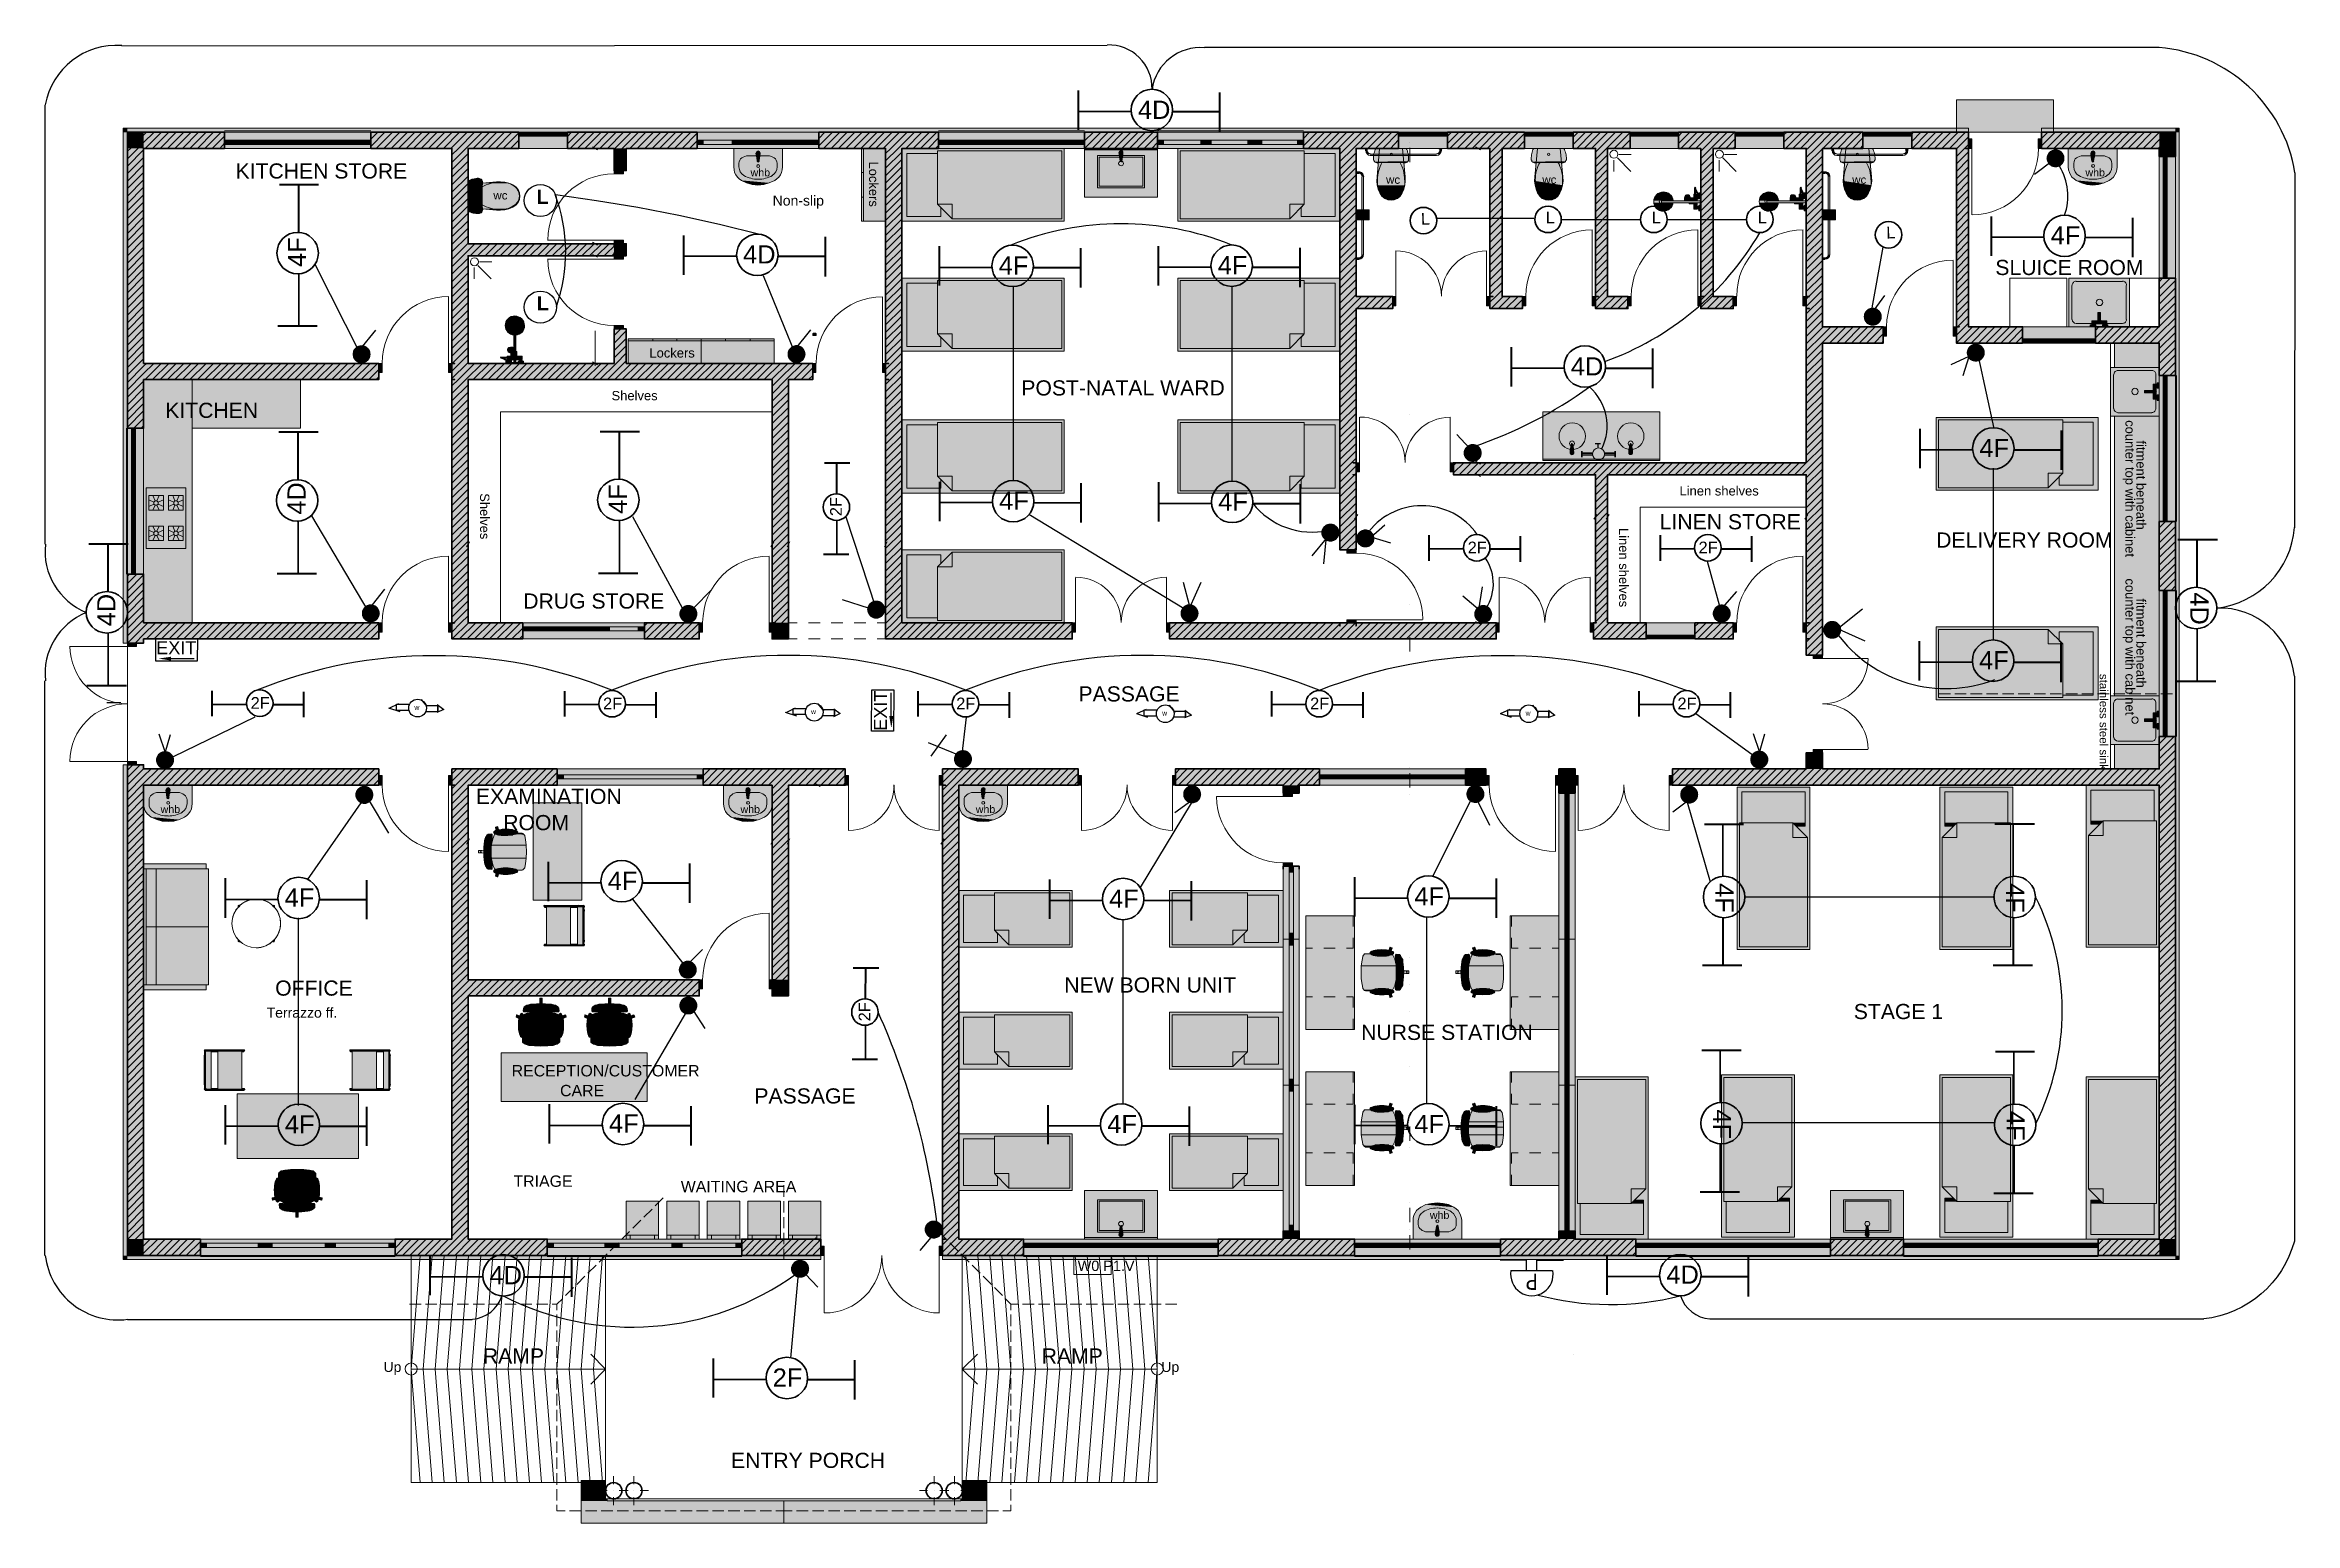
# Model space of a CAD drawing. Header units: inches. Extents: x 5160 to 60668, y 22495 to 58962.
import ezdxf

# ---------------------------------------------------------------- set-up
doc = ezdxf.new("R2010")
doc.units = ezdxf.units.IN
doc.header["$MEASUREMENT"] = 0
doc.layers.add('PDF_Geometry', color=7, linetype='Continuous', true_color=0xfd8379)
doc.layers.add('PDF_Solid Fills', color=7, linetype='Continuous', true_color=0xffffff)
doc.layers.add('PDF_Text', color=7, linetype='Continuous')
doc.styles.add('PDF Arial-BoldMT', font='arial.ttf')
doc.styles.add('PDF ArialNarrow Bold', font='arialbd.ttf')
doc.styles.add('PDF Ebrima', font='ebrima.ttf')
doc.styles.add('PDF TimesNewRomanPSMT', font='arial.ttf')

msp = doc.modelspace()

# ---------------------------------------------------------------- texts
at = {"layer": 'PDF_Text', "color": 1, "attachment_point": 4}
for s, insert, char_height, style in [('4D', (32123, 57364), 448.7, 'PDF TimesNewRomanPSMT'), ('L', (17289, 55218), 350, 'PDF ArialNarrow Bold'), ('L', (42182, 54705), 289, 'PDF TimesNewRomanPSMT'), ('L', (44798, 54705), 289, 'PDF TimesNewRomanPSMT'), ('L', (47414, 54705), 289, 'PDF TimesNewRomanPSMT'), ('4F', (54640, 54266), 448.7, 'PDF TimesNewRomanPSMT'), ('4D', (22382, 53796), 448.7, 'PDF TimesNewRomanPSMT'), ('4F', (28688, 53523), 448.7, 'PDF TimesNewRomanPSMT'), ('4F', (34092, 53529), 448.7, 'PDF TimesNewRomanPSMT'), ('L', (17289, 52589), 352, 'PDF ArialNarrow Bold'), ('4D', (42804, 51033), 448.7, 'PDF TimesNewRomanPSMT'), ('4F', (52881, 49020), 448.7, 'PDF TimesNewRomanPSMT'), ('4F', (28700, 47719), 448.7, 'PDF TimesNewRomanPSMT'), ('4F', (34104, 47700), 448.7, 'PDF TimesNewRomanPSMT'), ('2F', (40258, 46564), 289.4, 'PDF TimesNewRomanPSMT'), ('2F', (45954, 46564), 289.4, 'PDF TimesNewRomanPSMT'), ('4F', (52875, 43782), 448.7, 'PDF TimesNewRomanPSMT'), ('2F', (10234, 42729), 289.4, 'PDF TimesNewRomanPSMT'), ('2F', (18928, 42716), 289.4, 'PDF TimesNewRomanPSMT'), ('2F', (27640, 42716), 289.4, 'PDF TimesNewRomanPSMT'), ('2F', (36371, 42716), 289.4, 'PDF TimesNewRomanPSMT'), ('2F', (45433, 42716), 289.4, 'PDF TimesNewRomanPSMT'), ('w', (14273, 42618), 122, 'PDF TimesNewRomanPSMT'), ('w', (24058, 42517), 122, 'PDF TimesNewRomanPSMT'), ('w', (32720, 42479), 122, 'PDF TimesNewRomanPSMT'), ('w', (41686, 42479), 122, 'PDF TimesNewRomanPSMT'), ('4F', (19042, 38340), 448.7, 'PDF TimesNewRomanPSMT'), ('4F', (11072, 37927), 448.7, 'PDF TimesNewRomanPSMT'), ('4F', (31412, 37901), 448.7, 'PDF TimesNewRomanPSMT'), ('4F', (38943, 37959), 448.7, 'PDF TimesNewRomanPSMT'), ('4F', (11079, 32332), 448.7, 'PDF TimesNewRomanPSMT'), ('4F', (19074, 32351), 448.7, 'PDF TimesNewRomanPSMT'), ('4F', (31367, 32339), 448.7, 'PDF TimesNewRomanPSMT'), ('4F', (38943, 32339), 448.7, 'PDF TimesNewRomanPSMT'), ('4D', (16127, 28611), 448.7, 'PDF TimesNewRomanPSMT'), ('4D', (45160, 28624), 448.7, 'PDF TimesNewRomanPSMT'), ('2F', (23112, 26084), 448.7, 'PDF TimesNewRomanPSMT')]:
    msp.add_mtext(s, dxfattribs=dict(at, insert=insert, char_height=char_height, style=style))
at = {"layer": 'PDF_Text', "attachment_point": 4, "style": 'PDF Arial-BoldMT'}
for s, insert, char_height in [('KITCHEN STORE', (9860, 55852), 373.85), ('whb', (22566, 55815), 188.2), ('wc', (38245, 55638), 203.4), ('wc', (42099, 55638), 203.4), ('wc', (49745, 55638), 203.4), ('whb', (55498, 55815), 188.2), ('wc', (16222, 55251), 203.4), ('Non-slip', (23112, 55087), 247), ('SLUICE ROOM', (53275, 53471), 373.85), ('f1bnr.eoo Dftmoeirdm te hes wehn osodirurokalndsws cbi naoegrm re ae minpnedo mn rntceioleldti. m stoce attrhleesd  p.a rAnondjey sc dht ioasurcclrdhe ipbteaecn rtceiaeds', (24166, 51840), 0.228), ("t2345678aepAo.lnrl tA lo'Aceb IdpRwlvCrael.vC lnipsi' sd' ndpwa 'e.dt decdrtddaedeaou'o el n dn ivlciwcnansnoeoitoto d u stnp t1euateoe roi5easalrpds l0tshns l  e ei pm pueadnwrsosenve s m odsp.oreidpnrmoia nekthcfoiseracosor s tn rasnlotiicaeolon scpletyn n go rw sdesiet  rtc rhuhatvorc ehlnouoaeonl asvdwcfsnn  mr eteubtnoceui rriblr nPirt aronebuae oVtnGtfulmriueo o. eirt.nrlinohxndncd uecgieoa.n neminudngpddsrest a F ne fstwtelorthoo 'liisata nolbe tlgdrlet  . ebSdteloaaioblsr.s.", (24166, 51840), 0.228), ('169acsboBK.t0123456noteyB ahA.0ldne AoSteTPADWm cel-w lrlLhrd slewmac leoa ei lt.prstesopiatvwl estel bvuinih drpesd cersd p ru emfeolsataoscsr fnhnwr2evc u w efsdsaod tiecoidne oh nw rtcu Forbgloiegdgiosoni. edw r s din/dsrdoetasiulnoen ea stu wcr epws drtb anebeivtod rios rogdedcoior ec n f u a katfb3 li ge e feltpl rt6e0lairescorivnsro0 0nted tacue it0eumgntso.ocalnoxd.nh.cnt smd bi6 dhecsctu 0e tdeo.eonalh 0es m,mbndle xv el ote o5piewvobnrv0clle uyie.embtaml hil slewlG md eu A cuim i.mto nC unhpLimg tol nr.4het epihpu5somcye0ansraru imc llitsoeagtmytmestthhedstes Artwcits,e', (24166, 51834), 0.228), ('PART OEPLOEMSEEDN TCAOITNAS TWRAURCDT,I OGNIL OGFIL K SIPUTBA-CNOGUWNATNYY MATERNITY', (24166, 51815), 0.256), ('DRWS0e0Cf123123456HEDULES:', (24166, 51808), 0.155), ('D0456', (24166, 51802), 0.155), ('L...A....Y....O.....U.T PLAN, ELEVATIONS AND SECTION', (24169, 51815), 0.256), ('COOF UNNATKYU GRUOVERNMENT', (24173, 51821), 0.356), ('PDNW.EAO OPKR.AU KBRRSOTUXM E28N7T0 -O2F0 1P0U0B,LIC', (24173, 51821), 0.32), ('01269DQW01234578et i 0tnXsMy 0cd xH sro x.16i pw0156cwt 025aiison0scn0edhmoewden suw tlwe iswtihltihn dt doitnopgpw h  whuiunnngdgosw', (24173, 51808), 0.155), ('19DQW025ot 0tXoy 0 xrH   xs2 c24h04e0d0ule:', (24173, 51808), 0.155), ('01D127e sMcsr.i pDtiooonrs', (24173, 51808), 0.155), ('Solid core flush door', (24173, 51808), 0.155), ('19020 0x  x2 120100', (24173, 51802), 0.155), ('010501', (24173, 51802), 0.155), ('Lockers', (20071, 51364), 228.8), ('POST-NATAL WARD', (29246, 50499), 373.85), ('KITCHEN', (8126, 49946), 373.8), ('Shelves', (19137, 50310), 228.8), ('Linen shelves', (45484, 47960), 228.85), ('LINEN STORE', (44995, 47197), 373.85), ('DELIVERY ROOM', (51815, 46746), 373.85), ('DRUG STORE', (16959, 45241), 373.8), ('PASSAGE', (30656, 42949), 373.8), ('EXAMINATION', (15791, 40421), 373.85), ('whb', (8012, 40105), 188.2), ('ROOM', (16464, 39774), 373.8), ('whb', (22318, 40105), 188.2), ('whb', (28122, 40105), 188.2), ('OFFICE', (10838, 35691), 373.8), ('NEW BORN UNIT', (30307, 35767), 373.85), ('Terrazzo ff.', (10628, 35085), 247.01), ('STAGE 1', (49783, 35113), 373.8), ('NURSE STATION', (37629, 34598), 373.85), ('RECEPTION/CUSTOMER', (16673, 33652), 280.39), ('CARE', (17867, 33163), 280.4), ('PASSAGE', (22661, 33030), 373.8), ('TRIAGE', (16718, 30928), 280.4), ('WAITING AREA', (20845, 30795), 280.39), ('whb', (39324, 30091), 188.2), ('W0 P1.V', (30637, 28839), 254.3), ('RAMP', (15962, 26616), 373.8), ('RAMP', (29748, 26616), 373.8), ('Up', (13511, 26309), 247), ('Up', (32701, 26309), 247), ('ENTRY PORCH', (22084, 24038), 373.85)]:
    msp.add_mtext(s, dxfattribs=dict(at, insert=insert, char_height=char_height))
for s, insert, char_height, rotation in [('Lockers', (25602, 56088), 228.8, 270), ("awnhdo lcea wnnitohto buet  tuhsee adu othr orersp'r ocodnuscendt i.n part DRRoere smvicnairsripkiostionns", (24166, 51827), 0.228, 359.9765), ('USIINGNNDG:', (24167, 51815), 0.256, 3.7889), ('counter top with cabinet', (56565, 49706), 228.85, 270), ('fitment beneath', (56869, 49205), 228.85, 270), ('Shelves', (16007, 47903), 228.8, 270), ('Linen shelves', (44106, 47046), 228.85, 270), ('counter top with cabinet', (56565, 45801), 228.85, 270), ('fitment beneath', (56869, 45306), 228.85, 270), ('stainless steel sink', (55949, 43445), 203.42, 270)]:
    msp.add_mtext(s, dxfattribs=dict(at, insert=insert, char_height=char_height, rotation=rotation))
at = {"layer": 'PDF_Text', "color": 1, "attachment_point": 4}
for s, insert, char_height, rotation, style in [('L', (39104, 54673), 289, 1.468, 'PDF TimesNewRomanPSMT'), ('L', (50585, 54331), 289, 1.4665, 'PDF TimesNewRomanPSMT'), ('4F', (11377, 53485), 448.7, 90, 'PDF TimesNewRomanPSMT'), ('4D', (11365, 47376), 446.1, 90, 'PDF TimesNewRomanPSMT'), ('4F', (19290, 47395), 448.7, 90, 'PDF TimesNewRomanPSMT'), ('2F', (24673, 47338), 289.4, 90, 'PDF TimesNewRomanPSMT'), ('4D', (6672, 44620), 448.7, 90, 'PDF TimesNewRomanPSMT'), ('4D', (58311, 45458), 448.7, 270, 'PDF TimesNewRomanPSMT'), ('4F', (46595, 38283), 448.7, 270, 'PDF TimesNewRomanPSMT'), ('4F', (53764, 38283), 448.7, 270, 'PDF TimesNewRomanPSMT'), ('2F', (25378, 34873), 289.4, 90, 'PDF TimesNewRomanPSMT'), ('4F', (46531, 32701), 448.7, 270, 'PDF TimesNewRomanPSMT'), ('4F', (53777, 32663), 448.7, 270, 'PDF TimesNewRomanPSMT'), ('P', (41997, 28447), 400, 180, 'PDF Ebrima')]:
    msp.add_mtext(s, dxfattribs=dict(at, insert=insert, char_height=char_height, rotation=rotation, style=style))
at = {"layer": 'PDF_Text', "color": 7, "true_color": 0xffffff, "insert": (24109, 51802), "char_height": 0.0779, "attachment_point": 4, "style": 'PDF Arial-BoldMT'}
msp.add_mtext('GSPublisherVersion 0.0.100.100GSPublisherVersion 0.0.100.100', dxfattribs=at)
at = {"layer": 'PDF_Text', "color": 30, "true_color": 0xff6600, "attachment_point": 4, "style": 'PDF Arial-BoldMT'}
for s, insert, char_height in [('NOTES', (24166, 51847), 0.309), ('Item Date', (24166, 51827), 0.192), ('PROJECT:', (24166, 51815), 0.233), ('CDLEIPEANTR:TMENT OF HEALTH SERVICE', (24166, 51815), 0.233), ('CDGLRRIEANOTW', (24166, 51815), 0.16), ('.', (24168, 51815), 0.16), ('..', (24168, 51815), 0.16), ('TF...IL.T...O.L...EO...:..R....', (24168, 51815), 0.233), ('..', (24169, 51815), 0.16)]:
    msp.add_mtext(s, dxfattribs=dict(at, insert=insert, char_height=char_height))
at = {"layer": 'PDF_Text', "color": 8, "true_color": 0x7e7e7e, "insert": (24166, 51802), "char_height": 0.115, "attachment_point": 4, "style": 'PDF Arial-BoldMT'}
msp.add_mtext('SCDC.IAHR RAATEAE.ELCW CAEKTNEO BDRY  B PAY.W. A.', dxfattribs=at)
at = {"layer": 'PDF_Text', "color": 216, "true_color": 0x800080, "insert": (24173, 51802), "char_height": 0.147, "attachment_point": 4, "style": 'PDF Arial-BoldMT'}
msp.add_mtext('01JSDDM0:AIoR.s5M 1lNRG.0i OdD,O  N 2NocNO0o O2.r4e.  OflGusOhL dLoAor', dxfattribs=at)
at = {"layer": 'PDF_Text', "color": 3, "insert": (7904, 44090), "char_height": 319, "attachment_point": 4, "style": 'PDF TimesNewRomanPSMT'}
msp.add_mtext('EXIT', dxfattribs=at)
at = {"layer": 'PDF_Text', "color": 3, "insert": (25769, 42043), "char_height": 319, "attachment_point": 4, "rotation": 89.6373, "style": 'PDF TimesNewRomanPSMT'}
msp.add_mtext('EXIT', dxfattribs=at)

# ---------------------------------------------------------------- linework, layer by layer
at = {"layer": 'PDF_Geometry', "color": 1, "lineweight": 25}
for points in [[(7053, 58943), (31366, 58956)], [(57312, 58899), (33766, 58899)], [(5160, 57477), (5160, 46644)], [(54714, 56124), (54245, 55769)], [(60664, 55807), (60652, 47050)], [(22794, 54283), (21797, 54530), (20794, 54753), (19784, 54949), (18768, 55121), (17752, 55267)], [(41894, 54683), (39488, 54683)], [(42567, 54657), (44517, 54657)], [(45177, 54657), (47133, 54657)], [(50498, 53972), (50212, 52390)], [(11828, 53540), (12939, 51343)], [(22876, 53273), (23645, 51400)], [(29055, 48219), (29055, 53006)], [(34439, 53013), (34439, 48200)], [(50282, 52416), (50549, 52784)], [(12920, 51432), (13320, 51927)], [(23651, 51432), (24051, 51933)], [(52625, 51279), (52175, 51070)], [(52625, 51266), (52473, 50803)], [(52860, 51241), (53235, 49501)], [(40300, 49012), (39989, 49355)], [(53222, 48523), (53222, 44288)], [(11739, 47349), (13123, 44999)], [(19657, 47330), (20927, 44986)], [(24915, 47317), (25651, 45094)], [(29429, 47387), (33493, 44923)], [(36770, 46784), (36414, 46358)], [(36770, 46834), (36700, 46161)], [(37868, 46815), (38218, 47120)], [(37894, 46815), (38357, 46676)], [(46168, 46225), (46504, 44999)], [(13148, 45037), (13548, 45539)], [(33404, 45107), (33246, 45698)], [(33404, 45082), (33684, 45710)], [(40529, 44974), (40624, 45590)], [(21187, 45094), (21587, 45501)], [(25499, 45056), (24838, 45272)], [(40567, 44999), (40135, 45361)], [(46542, 45075), (46898, 45482)], [(49393, 44567), (49997, 45050)], [(49412, 44548), (50054, 44263)], [(5160, 29093), (5160, 43272)], [(14444, 42815), (14583, 42637), (14583, 42669), (14850, 42669), (14850, 42510), (14552, 42510)], [(6684, 42739), (7034, 42739)], [(8329, 41405), (10348, 42389)], [(13637, 42605), (13917, 42516)], [(13650, 42599), (13891, 42713)], [(14145, 42542), (13828, 42542), (13828, 42701), (14133, 42701)], [(14837, 42688), (14996, 42567), (14825, 42491)], [(14850, 42510), (14850, 42656)], [(23422, 42504), (23702, 42408)], [(23441, 42497), (23676, 42612)], [(23930, 42440), (23619, 42440), (23619, 42593), (23918, 42593)], [(24229, 42707), (24369, 42535), (24369, 42567), (24635, 42567), (24635, 42408), (24337, 42408)], [(24623, 42586), (24781, 42466), (24610, 42389)], [(24635, 42408), (24635, 42555)], [(27886, 42377), (27766, 41323)], [(32084, 42472), (32363, 42377)], [(32096, 42466), (32338, 42574)], [(32592, 42402), (32274, 42402), (32274, 42561), (32579, 42561)], [(32890, 42675), (33030, 42497), (33030, 42529), (33296, 42529), (33296, 42377), (32998, 42377)], [(33284, 42548), (33442, 42428), (33271, 42358)], [(33296, 42377), (33296, 42516)], [(41056, 42472), (41329, 42377)], [(41069, 42466), (41304, 42574)], [(41558, 42402), (41246, 42402), (41246, 42561), (41545, 42561)], [(41856, 42675), (41996, 42497), (41996, 42529), (42262, 42529), (42262, 42377), (41964, 42377)], [(42250, 42548), (42408, 42428), (42237, 42358)], [(42262, 42377), (42262, 42516)], [(45888, 42472), (47355, 41399)], [(8132, 41494), (7980, 41958)], [(8126, 41494), (8259, 41951)], [(27766, 41418), (26953, 41748)], [(27391, 41945), (27016, 41418)], [(47463, 41507), (47311, 41970)], [(47457, 41507), (47590, 41964)], [(13009, 40345), (11631, 38364)], [(13136, 40357), (13637, 39513)], [(33436, 40256), (32179, 38173)], [(33455, 40319), (33030, 40021)], [(40364, 40383), (39392, 38446)], [(40491, 40326), (40796, 39710)], [(45710, 40326), (45323, 40034)], [(45672, 40281), (46237, 38319)], [(19657, 37887), (20978, 36198)], [(47114, 37945), (53267, 37945)], [(11409, 37424), (11409, 32795)], [(31747, 37373), (31747, 32827)], [(39240, 37443), (39240, 32827)], [(21022, 36281), (21384, 36643)], [(20984, 35112), (19708, 32941)], [(21149, 35144), (21435, 34693)], [(47025, 32376), (53267, 32376)], [(27010, 29537), (26743, 29220)], [(27061, 29848), (27048, 29893)], [(41710, 28718), (41710, 28979), (41056, 28979)], [(41964, 28718), (41964, 28979), (42618, 28979)], [(23740, 28642), (23549, 26559)], [(23918, 28636), (24223, 28312)], [(42345, 28718), (41323, 28718)], [(7192, 27518), (15701, 27518)], [(58423, 27524), (46231, 27524)]]:
    msp.add_lwpolyline(points, dxfattribs=at)
at = {"layer": 'PDF_Geometry', "color": 3, "lineweight": 35}
msp.add_lwpolyline([(31899, 58956), (31899, 58956)], dxfattribs=at)
at = {"layer": 'PDF_Geometry', "color": 1, "lineweight": 40}
for points in [[(30655, 56867), (30655, 57839)], [(34147, 56829), (34147, 57794)], [(32973, 57318), (34147, 57318)], [(11910, 55515), (10945, 55515)], [(11421, 54340), (11421, 55515)], [(53178, 53762), (53178, 54734)], [(56670, 53724), (56670, 54695)], [(20921, 53292), (20921, 54264)], [(24413, 53254), (24413, 54226)], [(27226, 53025), (27226, 53997)], [(30712, 52981), (30712, 53952)], [(32630, 53032), (32630, 53997)], [(36122, 52987), (36122, 53959)], [(55495, 54219), (56670, 54213)], [(23238, 53749), (24413, 53749)], [(29544, 53476), (30712, 53476)], [(34947, 53483), (36122, 53483)], [(11872, 52022), (10901, 52022)], [(41335, 50536), (41335, 51508)], [(44828, 50498), (44828, 51470)], [(43653, 50987), (44828, 50987)], [(11897, 49406), (10932, 49406)], [(11409, 48231), (11409, 49406)], [(19828, 49419), (18857, 49419)], [(19333, 48244), (19333, 49419)], [(51419, 48523), (51419, 49489)], [(54905, 48479), (54905, 49450)], [(53737, 48974), (54905, 48974)], [(25016, 48644), (24388, 48644)], [(24699, 47888), (24699, 48644)], [(27232, 47215), (27232, 48187)], [(30725, 47177), (30725, 48149)], [(32642, 47203), (32642, 48174)], [(36135, 47158), (36135, 48130)], [(29550, 47672), (30725, 47666)], [(34960, 47653), (36135, 47653)], [(7211, 46644), (6240, 46644)], [(6716, 45469), (6716, 46644)], [(39310, 46237), (39310, 46866)], [(41564, 46212), (41564, 46841)], [(45012, 46237), (45012, 46866)], [(47266, 46212), (47266, 46841)], [(58753, 46752), (57781, 46752)], [(58258, 45577), (58258, 46752)], [(24991, 46390), (24362, 46390)], [(40808, 46530), (41564, 46530)], [(46504, 46530), (47266, 46530)], [(11859, 45914), (10888, 45914)], [(19784, 45926), (18812, 45926)], [(51406, 43285), (51406, 44250)], [(54899, 43240), (54899, 44212)], [(53724, 43736), (54899, 43736)], [(7167, 43151), (6195, 43151)], [(9288, 42402), (9288, 43031)], [(11542, 42377), (11542, 43005)], [(17981, 42396), (17981, 43018)], [(20235, 42364), (20235, 42993)], [(26699, 42396), (26699, 43018)], [(28953, 42364), (28953, 42993)], [(35424, 42396), (35424, 43018)], [(37678, 42364), (37678, 42993)], [(44491, 42396), (44491, 43018)], [(46745, 42364), (46745, 42993)], [(58715, 43259), (57743, 43259)], [(10786, 42694), (11542, 42694)], [(19479, 42688), (20235, 42682)], [(28191, 42688), (28953, 42682)], [(36922, 42688), (37678, 42682)], [(45983, 42688), (46745, 42682)], [(46098, 39742), (47063, 39742)], [(53267, 39748), (54238, 39748)], [(9612, 37430), (9612, 38402)], [(13098, 37392), (13098, 38357)], [(17581, 37837), (17581, 38808)], [(21067, 37798), (21067, 38770)], [(29950, 37405), (29950, 38370)], [(33442, 37360), (33442, 38332)], [(37475, 37462), (37475, 38433)], [(40967, 37424), (40967, 38395)], [(11929, 37881), (13098, 37881)], [(19898, 38294), (21067, 38294)], [(39792, 37913), (40967, 37913)], [(46549, 37424), (46549, 36255)], [(53718, 37430), (53718, 36255)], [(25727, 36186), (25099, 36186)], [(25404, 35430), (25410, 36186)], [(46053, 36255), (47025, 36255)], [(53222, 36255), (54194, 36255)], [(25696, 33931), (25073, 33931)], [(46034, 34160), (47006, 34160)], [(53279, 34128), (54245, 34128)], [(9612, 31836), (9612, 32808)], [(13104, 31798), (13104, 32763)], [(17606, 31855), (17606, 32827)], [(21098, 31811), (21098, 32782)], [(29906, 31842), (29906, 32808)], [(33392, 31798), (33392, 32769)], [(37475, 31842), (37475, 32814)], [(40967, 31804), (40967, 32776)], [(11929, 32287), (13104, 32287)], [(19924, 32306), (21098, 32306)], [(32223, 32293), (33392, 32293)], [(39792, 32300), (40967, 32293)], [(46485, 31842), (46485, 30668)], [(53730, 31811), (53730, 30636)], [(45996, 30668), (46961, 30668)], [(53235, 30636), (54206, 30636)], [(14666, 28115), (14666, 29087)], [(18158, 28077), (18158, 29048)], [(43697, 28128), (43697, 29093)], [(47184, 28083), (47184, 29055)], [(16984, 28566), (18158, 28566)], [(46015, 28579), (47184, 28579)], [(21651, 25588), (21651, 26553)], [(25143, 25543), (25143, 26515)], [(23969, 26039), (25143, 26039)]]:
    msp.add_lwpolyline(points, dxfattribs=at)
at = {"layer": 'PDF_Geometry', "color": 1, "lineweight": 35}
for points in [[(31957, 57318), (30661, 57318)], [(54473, 54219), (53178, 54219)], [(11421, 53317), (11421, 52022)], [(22216, 53749), (20921, 53749)], [(28521, 53476), (27226, 53476)], [(33925, 53483), (32630, 53483)], [(42631, 50987), (41335, 50987)], [(52714, 48974), (51419, 48974)], [(11409, 47209), (11409, 45914)], [(19333, 47222), (19333, 45926)], [(24699, 47228), (24699, 46390)], [(28528, 47672), (27232, 47672)], [(33938, 47653), (32642, 47653)], [(40148, 46530), (39310, 46530)], [(45850, 46530), (45012, 46530)], [(6716, 44447), (6716, 43151)], [(58258, 44555), (58258, 43259)], [(52702, 43736), (51406, 43736)], [(10126, 42694), (9294, 42694)], [(18819, 42688), (17981, 42688)], [(27537, 42688), (26699, 42688)], [(36262, 42688), (35424, 42688)], [(45329, 42688), (44491, 42688)], [(46549, 38446), (46549, 39742)], [(53718, 38453), (53718, 39748)], [(10907, 37881), (9612, 37881)], [(18876, 38294), (17581, 38294)], [(31245, 37856), (29950, 37856)], [(33436, 37856), (32268, 37856)], [(38770, 37913), (37475, 37913)], [(25404, 34770), (25404, 33931)], [(46485, 32865), (46485, 34160)], [(53730, 32833), (53730, 34128)], [(10913, 32287), (9618, 32287)], [(18908, 32306), (17612, 32306)], [(31201, 32293), (29906, 32293)], [(38770, 32300), (37475, 32300)], [(15961, 28566), (14666, 28566)], [(44993, 28579), (43697, 28579)], [(22953, 26039), (21657, 26039)]]:
    msp.add_lwpolyline(points, dxfattribs=at)
at = {"layer": 'PDF_Geometry', "color": 123, "lineweight": 18, "true_color": 0x70cdbd}
for points in [[(52314, 57610), (52314, 56810), (54714, 56810), (54714, 57610)], [(7192, 56810), (7192, 29093), (18990, 29093), (18990, 23092), (27791, 23092), (27791, 29093), (57718, 29093), (57718, 56810)], [(23391, 23041), (19028, 23041), (19028, 23092), (18990, 23092), (18990, 23543), (18387, 23543), (18387, 22495), (23391, 22495), (23391, 23041), (23391, 22495), (28394, 22495), (28394, 23543), (27791, 23543), (27791, 23092), (27753, 23092), (27753, 23041)]]:
    msp.add_lwpolyline(points, close=True, dxfattribs=at)
at = {"layer": 'PDF_Geometry', "color": 251, "lineweight": 18, "true_color": 0x696969}
for points in [[(7192, 56911), (7091, 56911), (7091, 44205), (7192, 44205), (7192, 56810), (52613, 56810), (52613, 56911)], [(57718, 28998), (57813, 28998), (57813, 56810), (57813, 56911), (54416, 56911), (54416, 56810), (57718, 56810), (57718, 29093), (27302, 29093), (27302, 28998)], [(24299, 28998), (24299, 29093), (7192, 29093), (7192, 41202), (7091, 41202), (7091, 28998), (7192, 28998)]]:
    msp.add_lwpolyline(points, close=True, dxfattribs=at)
at = {"layer": 'PDF_Geometry', "lineweight": 9}
for points in [[(7192, 56156), (7453, 56410), (7522, 56486), (7592, 56556), (7853, 56810)], [(7192, 56340), (7268, 56410), (7427, 56575), (7592, 56740), (7668, 56810)], [(7484, 56810), (7338, 56670), (7192, 56524)], [(7300, 56810), (7243, 56759), (7192, 56708)], [(7630, 56410), (8037, 56810)], [(7815, 56410), (8215, 56810)], [(7999, 56410), (8399, 56810)], [(8183, 56410), (8583, 56810)], [(8367, 56410), (8767, 56810)], [(8551, 56410), (8951, 56810)], [(8735, 56410), (9135, 56810)], [(8919, 56410), (9319, 56810)], [(9104, 56410), (9504, 56810)], [(9288, 56410), (9592, 56715)], [(13199, 56454), (13548, 56810)], [(13199, 56638), (13371, 56810)], [(13333, 56410), (13733, 56810)], [(13517, 56410), (13917, 56810)], [(13701, 56410), (14101, 56810)], [(13885, 56410), (14285, 56810)], [(14069, 56410), (14469, 56810)], [(14253, 56410), (14653, 56810)], [(14437, 56410), (14837, 56810)], [(14622, 56410), (15022, 56810)], [(14806, 56410), (15206, 56810)], [(14990, 56410), (15390, 56810)], [(15174, 56410), (15574, 56810)], [(15199, 56067), (15542, 56410), (15942, 56810)], [(15199, 56251), (15358, 56410), (15758, 56810)], [(15726, 56410), (16126, 56810)], [(15911, 56410), (16311, 56810)], [(16095, 56410), (16495, 56810)], [(16279, 56410), (16679, 56810)], [(16463, 56410), (16850, 56797)], [(18050, 56524), (18336, 56810)], [(18050, 56708), (18152, 56810)], [(18120, 56410), (18520, 56810)], [(18298, 56410), (18705, 56810)], [(18482, 56410), (18882, 56810)], [(18666, 56410), (19066, 56810)], [(18851, 56410), (19251, 56810)], [(19035, 56410), (19435, 56810)], [(19200, 56207), (19403, 56410), (19803, 56810)], [(19200, 56391), (19219, 56410), (19619, 56810)], [(19587, 56410), (19987, 56810)], [(19771, 56410), (20171, 56810)], [(19955, 56410), (20355, 56810)], [(20140, 56410), (20540, 56810)], [(20324, 56410), (20724, 56810)], [(20508, 56410), (20908, 56810)], [(20692, 56410), (21092, 56810)], [(20876, 56410), (21251, 56784)], [(24254, 56473), (24584, 56810)], [(24254, 56658), (24400, 56810)], [(24369, 56410), (24769, 56810)], [(24553, 56410), (24953, 56810)], [(24737, 56410), (25137, 56810)], [(24921, 56410), (25321, 56810)], [(25105, 56410), (25505, 56810)], [(25289, 56410), (25689, 56810)], [(25473, 56410), (25873, 56810)], [(25658, 56410), (26058, 56810)], [(25842, 56410), (26242, 56810)], [(25899, 56105), (26210, 56410), (26610, 56810)], [(25899, 56289), (26026, 56410), (26426, 56810)], [(26394, 56410), (26794, 56810)], [(26578, 56410), (26978, 56810)], [(26762, 56410), (27162, 56810)], [(26947, 56410), (27201, 56670)], [(30801, 56594), (31023, 56810)], [(30801, 56778), (30839, 56810)], [(30807, 56410), (31207, 56810)], [(30991, 56410), (31391, 56810)], [(31176, 56410), (31576, 56810)], [(31360, 56410), (31760, 56810)], [(31544, 56410), (31944, 56810)], [(31728, 56410), (32128, 56810)], [(31912, 56410), (32312, 56810)], [(32096, 56410), (32496, 56810)], [(32280, 56410), (32604, 56734)], [(36205, 56473), (36541, 56810)], [(36205, 56658), (36357, 56810)], [(36325, 56410), (36725, 56810)], [(36509, 56410), (36910, 56810)], [(36694, 56410), (37094, 56810)], [(36878, 56410), (37278, 56810)], [(37062, 56410), (37462, 56810)], [(37106, 56086), (37430, 56410), (37830, 56810)], [(37106, 56270), (37246, 56410), (37646, 56810)], [(37614, 56410), (38014, 56810)], [(37798, 56410), (38199, 56810)], [(37983, 56410), (38383, 56810)], [(38167, 56410), (38554, 56804)], [(38351, 56410), (38554, 56619)], [(39761, 56531), (40040, 56810)], [(39761, 56715), (39856, 56810)], [(39818, 56410), (40218, 56810)], [(40002, 56410), (40402, 56810)], [(40186, 56410), (40586, 56810)], [(40370, 56410), (40770, 56810)], [(40554, 56410), (40954, 56810)], [(40738, 56410), (41138, 56810)], [(40808, 56111), (41107, 56410), (41507, 56810)], [(40808, 56296), (40923, 56410), (41323, 56810)], [(41291, 56410), (41659, 56778)], [(42859, 56505), (43164, 56810)], [(42859, 56689), (42980, 56810)], [(42948, 56410), (43348, 56810)], [(43132, 56410), (43532, 56810)], [(43316, 56410), (43717, 56810)], [(43412, 56137), (43685, 56410), (44085, 56810)], [(43412, 56321), (43501, 56410), (43901, 56810)], [(43869, 56410), (44263, 56804)], [(44053, 56410), (44263, 56619)], [(45463, 56531), (45736, 56810)], [(45463, 56715), (45552, 56810)], [(45520, 56410), (45920, 56810)], [(45704, 56410), (46104, 56810)], [(45888, 56410), (46288, 56810)], [(46009, 56162), (46256, 56410), (46657, 56810)], [(46009, 56346), (46072, 56410), (46472, 56810)], [(46441, 56410), (46841, 56810)], [(46625, 56410), (46860, 56645)], [(48060, 56562), (48314, 56810)], [(48060, 56746), (48130, 56810)], [(48098, 56410), (48498, 56810)], [(48282, 56410), (48682, 56810)], [(48466, 56410), (48866, 56810)], [(48612, 56188), (48835, 56410), (49235, 56810)], [(48612, 56372), (48650, 56410), (49050, 56810)], [(49019, 56410), (49419, 56810)], [(49203, 56410), (49603, 56810)], [(49387, 56410), (49787, 56810)], [(49571, 56410), (49971, 56810)], [(49755, 56410), (50009, 56670)], [(51216, 56581), (51438, 56810)], [(51216, 56765), (51254, 56810)], [(51222, 56410), (51622, 56810)], [(51406, 56410), (51806, 56810)], [(51590, 56410), (51990, 56810)], [(51774, 56410), (52175, 56810)], [(51959, 56410), (52359, 56810)], [(52143, 56410), (52543, 56810)], [(52314, 56397), (52327, 56410), (52613, 56696)], [(54416, 56473), (54753, 56810)], [(54416, 56658), (54568, 56810)], [(54537, 56410), (54937, 56810)], [(54721, 56410), (55121, 56810)], [(54905, 56410), (55305, 56810)], [(55089, 56410), (55489, 56810)], [(55273, 56410), (55673, 56810)], [(55457, 56410), (55857, 56810)], [(55642, 56410), (56042, 56810)], [(55819, 56410), (56219, 56810)], [(56003, 56410), (56404, 56810)], [(56188, 56410), (56588, 56810)], [(56372, 56410), (56772, 56810)], [(56556, 56410), (56956, 56810)], [(56740, 56410), (57140, 56810)], [(57324, 56810), (57318, 56804), (56924, 56410)], [(57508, 56810), (57318, 56619), (57108, 56410)], [(57693, 56810), (57318, 56435), (57292, 56410)], [(57318, 56251), (57477, 56410), (57718, 56651)], [(7192, 55972), (7592, 56372)], [(7192, 55788), (7592, 56188)], [(9472, 56410), (9592, 56537)], [(15199, 55883), (15599, 56283)], [(15199, 55699), (15599, 56099)], [(16647, 56410), (16850, 56613)], [(16831, 56410), (16850, 56429)], [(19200, 56023), (19498, 56321)], [(19225, 55864), (19498, 56137)], [(21060, 56410), (21251, 56600)], [(21244, 56410), (21251, 56416)], [(25899, 55921), (26299, 56321)], [(25899, 55737), (26299, 56137)], [(27131, 56410), (27201, 56486)], [(32465, 56410), (32604, 56556)], [(37106, 55902), (37506, 56302)], [(37106, 55718), (37506, 56118)], [(38535, 56410), (38554, 56435)], [(40808, 55927), (41107, 56226)], [(41475, 56410), (41659, 56594)], [(43412, 55953), (43710, 56251)], [(43412, 55769), (43710, 56067)], [(44237, 56410), (44263, 56435)], [(46009, 55978), (46314, 56283)], [(46009, 55794), (46314, 56099)], [(46809, 56410), (46860, 56461)], [(48612, 56003), (49012, 56404)], [(48612, 55819), (49012, 56219)], [(49939, 56410), (50009, 56486)], [(52314, 56213), (52511, 56410), (52613, 56511)], [(52314, 56029), (52613, 56327)], [(52314, 55845), (52613, 56143)], [(57464, 56213), (57661, 56410), (57718, 56467)], [(57648, 56213), (57718, 56283)], [(7192, 55603), (7592, 56003)], [(7192, 55419), (7592, 55819)], [(7192, 55235), (7592, 55635)], [(15199, 55515), (15599, 55915)], [(15199, 55330), (15599, 55730)], [(15199, 55146), (15599, 55546)], [(19409, 55864), (19498, 55953)], [(25899, 55553), (26299, 55953)], [(25899, 55368), (26299, 55769)], [(25899, 55184), (26299, 55584)], [(37106, 55540), (37506, 55940)], [(37106, 55356), (37506, 55756)], [(37106, 55172), (37506, 55572)], [(40808, 55743), (41107, 56042)], [(40808, 55559), (41107, 55857)], [(40808, 55375), (41107, 55673)], [(43412, 55584), (43710, 55889)], [(43412, 55400), (43710, 55705)], [(43412, 55216), (43710, 55521)], [(46009, 55610), (46314, 55915)], [(46009, 55426), (46314, 55730)], [(46009, 55241), (46314, 55546)], [(48612, 55635), (49012, 56042)], [(48612, 55457), (49012, 55857)], [(48612, 55273), (49012, 55673)], [(52314, 55661), (52613, 55959)], [(52314, 55476), (52613, 55775)], [(52314, 55292), (52613, 55591)], [(7192, 55051), (7592, 55451)], [(7192, 54867), (7592, 55267)], [(7192, 54683), (7592, 55083)], [(15199, 54962), (15599, 55362)], [(15199, 54778), (15599, 55178)], [(15199, 54594), (15599, 54994)], [(25899, 55000), (26299, 55400)], [(25899, 54816), (26299, 55216)], [(25899, 54632), (26299, 55032)], [(37106, 54987), (37506, 55388)], [(37106, 54803), (37506, 55203)], [(37106, 54619), (37506, 55019)], [(40808, 55191), (41107, 55489)], [(40808, 55007), (41107, 55305)], [(40808, 54822), (41107, 55127)], [(43412, 55032), (43710, 55337)], [(43412, 54848), (43710, 55153)], [(43412, 54664), (43710, 54968)], [(46009, 55057), (46314, 55362)], [(46009, 54873), (46314, 55178)], [(46009, 54695), (46314, 54994)], [(48612, 55089), (49012, 55489)], [(48612, 54905), (49012, 55305)], [(48612, 54721), (49012, 55121)], [(52314, 55108), (52613, 55407)], [(52314, 54924), (52613, 55229)], [(52314, 54740), (52613, 55045)], [(7192, 54499), (7592, 54899)], [(7192, 54314), (7592, 54714)], [(7192, 54130), (7592, 54530)], [(15199, 54410), (15599, 54810)], [(15199, 54226), (15599, 54626)], [(15199, 54041), (15599, 54441)], [(25899, 54448), (26299, 54848)], [(25899, 54264), (26299, 54664)], [(25899, 54079), (26299, 54480)], [(37106, 54435), (37506, 54835)], [(37106, 54251), (37506, 54651)], [(37106, 54067), (37506, 54467)], [(40808, 54638), (41107, 54943)], [(40808, 54454), (41107, 54759)], [(40808, 54270), (41107, 54575)], [(43412, 54480), (43710, 54784)], [(43412, 54295), (43710, 54600)], [(43412, 54111), (43710, 54416)], [(46009, 54511), (46314, 54810)], [(46009, 54327), (46314, 54626)], [(46009, 54143), (46314, 54441)], [(48612, 54537), (49012, 54937)], [(48612, 54353), (49012, 54753)], [(48612, 54168), (49012, 54568)], [(52314, 54556), (52613, 54860)], [(52314, 54372), (52613, 54676)], [(52314, 54187), (52613, 54492)], [(7192, 53946), (7592, 54346)], [(7192, 53762), (7592, 54162)], [(7192, 53578), (7592, 53978)], [(15199, 53857), (15599, 54257)], [(15199, 53673), (15599, 54073)], [(15199, 53489), (15599, 53889), (15765, 54060)], [(15650, 53762), (15949, 54060)], [(15834, 53762), (16133, 54060)], [(16019, 53762), (16317, 54060)], [(16203, 53762), (16501, 54060)], [(16387, 53762), (16685, 54060)], [(16571, 53762), (16869, 54060)], [(16755, 53762), (17054, 54060)], [(16939, 53762), (17238, 54060)], [(17123, 53762), (17422, 54060)], [(17308, 53762), (17606, 54060)], [(17492, 53762), (17790, 54060)], [(17676, 53762), (17974, 54060)], [(17860, 53762), (18158, 54060)], [(18044, 53762), (18343, 54060)], [(18228, 53762), (18527, 54060)], [(18406, 53762), (18711, 54060)], [(18590, 53762), (18895, 54060)], [(18774, 53762), (19079, 54060)], [(18959, 53762), (19263, 54060), (19200, 53997)], [(19143, 53762), (19397, 54016)], [(19200, 53813), (19447, 54060)], [(19498, 53933), (19327, 53762), (19397, 53832)], [(25899, 53895), (26299, 54295)], [(25899, 53711), (26299, 54111)], [(25899, 53527), (26299, 53927)], [(37106, 53883), (37506, 54283)], [(37106, 53698), (37506, 54099)], [(37106, 53514), (37506, 53914)], [(40808, 54086), (41107, 54391)], [(40808, 53902), (41107, 54206)], [(40808, 53718), (41107, 54022)], [(43412, 53933), (43710, 54232)], [(43412, 53749), (43710, 54048)], [(43412, 53565), (43710, 53864)], [(46009, 53959), (46314, 54257)], [(46009, 53775), (46314, 54073)], [(46009, 53591), (46314, 53889)], [(48612, 53984), (49012, 54384)], [(48612, 53800), (49012, 54200)], [(48612, 53616), (49012, 54016)], [(52314, 54003), (52613, 54308)], [(52314, 53819), (52613, 54124)], [(52314, 53635), (52613, 53940)], [(7192, 53394), (7592, 53794)], [(7192, 53210), (7592, 53616)], [(7192, 53032), (7592, 53432)], [(15199, 53305), (15599, 53705)], [(15199, 53121), (15599, 53521)], [(15199, 52936), (15599, 53337)], [(25899, 53343), (26299, 53743)], [(25899, 53159), (26299, 53559)], [(25899, 52975), (26299, 53375)], [(37106, 53330), (37506, 53730)], [(37106, 53146), (37506, 53546)], [(37106, 52962), (37506, 53362)], [(40808, 53533), (41107, 53838)], [(40808, 53349), (41107, 53654)], [(40808, 53171), (41107, 53470)], [(43412, 53381), (43710, 53679)], [(43412, 53197), (43710, 53495)], [(43412, 53013), (43710, 53311)], [(46009, 53406), (46314, 53705)], [(46009, 53222), (46314, 53521)], [(46009, 53038), (46314, 53337)], [(48612, 53432), (49012, 53832)], [(48612, 53248), (49012, 53648)], [(48612, 53063), (49012, 53464)], [(52314, 53451), (52613, 53756)], [(52314, 53267), (52613, 53571)], [(52314, 53089), (52613, 53387)], [(7192, 52848), (7592, 53248)], [(7192, 52663), (7592, 53063)], [(7192, 52479), (7592, 52879)], [(15199, 52752), (15599, 53152)], [(15199, 52568), (15599, 52975)], [(15199, 52390), (15599, 52790)], [(25899, 52790), (26299, 53190)], [(25899, 52606), (26299, 53006)], [(25899, 52422), (26299, 52822)], [(37106, 52778), (37506, 53178)], [(37106, 52594), (37506, 52994)], [(37106, 52409), (37506, 52810)], [(37106, 52225), (37506, 52625), (37640, 52759)], [(37525, 52460), (37824, 52759)], [(37710, 52460), (38008, 52759)], [(37894, 52460), (38192, 52759)], [(38078, 52460), (38376, 52759)], [(40808, 52987), (41107, 53286)], [(40808, 52803), (41107, 53102)], [(40808, 52619), (40954, 52759), (41107, 52917)], [(40834, 52460), (41132, 52759)], [(41018, 52460), (41316, 52759)], [(41202, 52460), (41500, 52759)], [(43412, 52829), (43710, 53127)], [(43412, 52644), (43526, 52759), (43710, 52943)], [(43412, 52460), (43710, 52759)], [(43596, 52460), (43894, 52759)], [(43780, 52460), (44078, 52759)], [(46009, 52854), (46314, 53152)], [(46009, 52670), (46104, 52759), (46314, 52968)], [(46009, 52486), (46288, 52759), (46314, 52784)], [(46168, 52460), (46466, 52759)], [(46352, 52460), (46650, 52759)], [(46536, 52460), (46809, 52733)], [(48612, 52879), (49012, 53279)], [(48612, 52695), (49012, 53095)], [(48612, 52511), (49012, 52911)], [(52314, 52905), (52613, 53203)], [(52314, 52721), (52613, 53019)], [(52314, 52536), (52613, 52835)], [(57318, 52936), (57585, 53210)], [(57318, 53121), (57400, 53210)], [(57318, 52752), (57718, 53152)], [(57318, 52568), (57718, 52968)], [(57318, 52384), (57718, 52784)], [(7192, 52295), (7592, 52695)], [(7192, 52111), (7592, 52511)], [(7192, 51927), (7592, 52327)], [(15199, 52206), (15599, 52606)], [(15199, 52022), (15599, 52422)], [(15199, 51838), (15599, 52238)], [(25899, 52238), (26299, 52638)], [(25899, 52054), (26299, 52454)], [(25899, 51870), (26299, 52270)], [(37106, 52041), (37506, 52441)], [(37106, 51857), (37506, 52257)], [(38262, 52460), (38408, 52606)], [(41386, 52460), (41608, 52683)], [(41570, 52460), (41608, 52498)], [(43964, 52460), (44212, 52708)], [(44148, 52460), (44212, 52524)], [(46720, 52460), (46809, 52549)], [(48612, 52327), (49012, 52727)], [(48612, 52143), (49012, 52543)], [(48612, 51959), (49012, 52359)], [(52314, 52352), (52613, 52651)], [(52314, 52168), (52613, 52467)], [(52314, 51984), (52340, 52009), (52613, 52282)], [(57089, 51609), (57318, 51832), (57718, 52232)], [(57318, 52200), (57718, 52600)], [(57318, 52016), (57718, 52416)], [(7192, 51743), (7592, 52143)], [(7192, 51559), (7592, 51959)], [(7192, 51374), (7592, 51774)], [(15199, 51654), (15599, 52054)], [(15199, 51470), (15599, 51870)], [(15199, 51286), (15599, 51686)], [(19200, 51794), (19365, 51959)], [(19200, 51609), (19498, 51908)], [(19200, 51425), (19498, 51724)], [(25899, 51686), (26299, 52086)], [(25899, 51501), (26299, 51908)], [(25899, 51324), (26299, 51724)], [(37106, 51673), (37506, 52073)], [(37106, 51489), (37506, 51889)], [(37106, 51305), (37506, 51705)], [(48612, 51774), (49012, 52175)], [(48612, 51222), (49012, 51622), (49400, 52009)], [(48612, 51406), (49012, 51806), (49215, 52009)], [(48612, 51590), (49012, 51990), (49031, 52009)], [(49184, 51609), (49584, 52009)], [(49368, 51609), (49768, 52009)], [(49552, 51609), (49952, 52009)], [(49730, 51609), (50130, 52009)], [(49914, 51609), (50314, 52009)], [(50098, 51609), (50498, 52009)], [(50282, 51609), (50511, 51838)], [(50466, 51609), (50511, 51654)], [(52314, 51800), (52524, 52009), (52613, 52098)], [(52314, 51616), (52708, 52009)], [(52492, 51609), (52892, 52009)], [(52676, 51609), (53076, 52009)], [(52860, 51609), (53260, 52009)], [(53044, 51609), (53444, 52009)], [(53229, 51609), (53629, 52009)], [(53413, 51609), (53813, 52009)], [(53597, 51609), (53946, 51959)], [(53781, 51609), (53946, 51774)], [(55749, 51736), (56016, 52009)], [(55749, 51921), (55832, 52009)], [(55800, 51609), (56200, 52009)], [(55984, 51609), (56384, 52009)], [(56169, 51609), (56569, 52009)], [(56353, 51609), (56753, 52009)], [(56537, 51609), (56937, 52009)], [(56721, 51609), (57121, 52009)], [(56905, 51609), (57305, 52009)], [(57273, 51609), (57318, 51647), (57718, 52048)], [(57318, 51470), (57718, 51870)], [(57318, 51286), (57718, 51686)], [(7192, 51190), (7592, 51590)], [(7192, 51006), (7592, 51406)], [(7192, 50822), (7592, 51222)], [(7192, 50454), (7592, 50854), (7846, 51108)], [(7192, 50638), (7592, 51038), (7662, 51108)], [(7630, 50708), (8030, 51108)], [(7815, 50708), (8215, 51108)], [(7999, 50708), (8399, 51108)], [(8183, 50708), (8583, 51108)], [(8367, 50708), (8767, 51108)], [(8551, 50708), (8951, 51108)], [(8735, 50708), (9135, 51108)], [(8919, 50708), (9319, 51108)], [(9104, 50708), (9504, 51108)], [(9288, 50708), (9688, 51108)], [(9472, 50708), (9872, 51108)], [(9656, 50708), (10056, 51108)], [(9840, 50708), (10240, 51108)], [(10024, 50708), (10424, 51108)], [(10208, 50708), (10608, 51108)], [(10393, 50708), (10793, 51108)], [(10577, 50708), (10977, 51108)], [(10761, 50708), (11161, 51108)], [(10945, 50708), (11345, 51108)], [(11129, 50708), (11529, 51108)], [(11313, 50708), (11713, 51108)], [(11497, 50708), (11897, 51108)], [(11682, 50708), (12082, 51108)], [(11866, 50708), (12266, 51108)], [(12050, 50708), (12450, 51108)], [(12234, 50708), (12634, 51108)], [(12412, 50708), (12818, 51108)], [(12596, 50708), (12996, 51108)], [(12780, 50708), (13180, 51108)], [(12964, 50708), (13364, 51108)], [(15199, 51101), (15206, 51108), (15599, 51501)], [(15199, 50917), (15390, 51108), (15599, 51317)], [(15199, 50733), (15574, 51108), (15599, 51133)], [(15199, 50365), (15542, 50708), (15942, 51108)], [(15199, 50549), (15358, 50708), (15758, 51108)], [(15726, 50708), (16126, 51108)], [(15911, 50708), (16311, 51108)], [(16095, 50708), (16495, 51108)], [(16279, 50708), (16679, 51108)], [(16463, 50708), (16863, 51108)], [(16647, 50708), (17047, 51108)], [(16831, 50708), (17231, 51108)], [(17015, 50708), (17415, 51108)], [(17200, 50708), (17600, 51108)], [(17384, 50708), (17784, 51108)], [(17568, 50708), (17968, 51108)], [(17746, 50708), (18152, 51108)], [(17930, 50708), (18330, 51108)], [(18114, 50708), (18514, 51108)], [(18298, 50708), (18698, 51108)], [(18482, 50708), (18882, 51108)], [(18666, 50708), (19066, 51108)], [(18851, 50708), (19251, 51108), (19498, 51355)], [(19035, 50708), (19435, 51108), (19498, 51171)], [(19200, 51241), (19498, 51540)], [(19219, 50708), (19619, 51108)], [(19403, 50708), (19803, 51108)], [(19587, 50708), (19987, 51108)], [(19771, 50708), (20171, 51108)], [(19955, 50708), (20355, 51108)], [(20140, 50708), (20540, 51108)], [(20324, 50708), (20724, 51108)], [(20508, 50708), (20908, 51108)], [(20692, 50708), (21092, 51108)], [(20876, 50708), (21276, 51108)], [(21060, 50708), (21460, 51108)], [(21244, 50708), (21644, 51108)], [(21429, 50708), (21829, 51108)], [(21613, 50708), (22013, 51108)], [(21797, 50708), (22197, 51108)], [(21981, 50708), (22381, 51108)], [(22165, 50708), (22565, 51108)], [(22349, 50708), (22749, 51108)], [(22533, 50708), (22934, 51108)], [(22718, 50708), (23118, 51108)], [(22902, 50708), (23302, 51108)], [(23080, 50708), (23486, 51108)], [(23099, 50358), (23448, 50708), (23848, 51108)], [(23099, 50543), (23264, 50708), (23664, 51108)], [(23632, 50708), (24032, 51108)], [(25899, 51139), (26299, 51540)], [(25899, 50955), (26299, 51355)], [(25899, 50771), (26299, 51171)], [(37106, 51120), (37506, 51520)], [(37106, 50936), (37506, 51336)], [(37106, 50752), (37506, 51152)], [(48612, 51038), (49012, 51438)], [(48612, 50854), (49012, 51254)], [(48612, 50670), (49012, 51070)], [(57318, 51101), (57718, 51501)], [(57318, 50917), (57718, 51317)], [(57394, 50809), (57718, 51133)], [(7192, 50270), (7592, 50670)], [(13148, 50708), (13396, 50955)], [(13333, 50708), (13396, 50771)], [(15199, 50181), (15599, 50581)], [(23099, 50174), (23499, 50574)], [(23816, 50708), (24102, 50993)], [(24000, 50708), (24102, 50809)], [(25899, 50587), (26299, 50987)], [(25899, 50403), (26299, 50803)], [(25899, 50219), (26299, 50619)], [(37106, 50568), (37506, 50968)], [(37106, 50384), (37506, 50784)], [(37106, 50200), (37506, 50600)], [(48612, 50485), (49012, 50885)], [(48612, 50301), (49012, 50701)], [(48612, 50117), (49012, 50517)], [(57578, 50809), (57718, 50949)], [(7192, 50085), (7592, 50485)], [(7192, 49901), (7592, 50301)], [(7192, 49717), (7592, 50117)], [(15199, 49997), (15599, 50397)], [(15199, 49812), (15599, 50212)], [(15199, 49628), (15599, 50028)], [(23099, 49990), (23499, 50390)], [(23099, 49806), (23499, 50206)], [(23099, 49622), (23499, 50022)], [(25899, 50035), (26299, 50435)], [(25899, 49850), (26299, 50251)], [(25899, 49666), (26299, 50066)], [(37106, 50016), (37506, 50416)], [(37106, 49831), (37506, 50231)], [(37106, 49647), (37506, 50047)], [(48612, 49933), (49012, 50333)], [(48612, 49749), (49012, 50149)], [(48612, 49565), (49012, 49971)], [(7192, 49533), (7592, 49933)], [(7351, 49508), (7592, 49749)], [(7535, 49508), (7592, 49565)], [(15199, 49444), (15599, 49844)], [(15199, 49260), (15599, 49660)], [(15199, 49076), (15599, 49476)], [(23099, 49438), (23499, 49838)], [(23099, 49254), (23499, 49654)], [(23099, 49069), (23499, 49469)], [(25899, 49482), (26299, 49882)], [(25899, 49298), (26299, 49698)], [(25899, 49114), (26299, 49514)], [(37106, 49463), (37506, 49870)], [(37106, 49285), (37506, 49685)], [(37106, 49101), (37506, 49501)], [(48612, 49387), (49012, 49787)], [(48612, 49203), (49012, 49603)], [(48612, 49019), (49012, 49419)], [(15199, 48892), (15599, 49292)], [(15199, 48708), (15599, 49108)], [(15199, 48523), (15599, 48923)], [(23099, 48885), (23499, 49285)], [(23099, 48701), (23499, 49101)], [(23099, 48517), (23499, 48917)], [(25899, 48930), (26299, 49330)], [(25899, 48746), (26299, 49146)], [(25899, 48561), (26299, 48961)], [(37106, 48917), (37506, 49317)], [(37106, 48733), (37506, 49133)], [(37106, 48549), (37506, 48949)], [(48320, 48358), (48612, 48650), (49012, 49050)], [(48504, 48358), (48612, 48466), (49012, 48866)], [(48612, 48835), (49012, 49235)], [(15199, 48339), (15599, 48739)], [(15199, 48155), (15599, 48555)], [(15199, 47971), (15599, 48371)], [(23099, 48333), (23499, 48733)], [(23099, 48149), (23499, 48549)], [(23099, 47965), (23499, 48365)], [(25899, 48377), (26299, 48777)], [(25899, 48193), (26299, 48593)], [(25899, 48009), (26299, 48409)], [(37106, 48365), (37506, 48765)], [(37106, 48180), (37506, 48581)], [(37106, 47996), (37506, 48396)], [(39907, 48403), (40161, 48657)], [(39907, 48587), (39976, 48657)], [(40046, 48358), (40345, 48657)], [(40230, 48358), (40529, 48657)], [(40415, 48358), (40713, 48657)], [(40599, 48358), (40897, 48657)], [(40777, 48358), (41081, 48657)], [(40961, 48358), (41265, 48657)], [(41145, 48358), (41450, 48657)], [(41329, 48358), (41634, 48657)], [(41513, 48358), (41818, 48657)], [(41697, 48358), (42002, 48657)], [(41881, 48358), (42186, 48657)], [(42066, 48358), (42370, 48657)], [(42250, 48358), (42548, 48657)], [(42434, 48358), (42732, 48657)], [(42618, 48358), (42916, 48657)], [(42802, 48358), (43101, 48657)], [(42986, 48358), (43285, 48657)], [(43170, 48358), (43469, 48657)], [(43355, 48358), (43653, 48657)], [(43412, 48225), (43539, 48358), (43837, 48657)], [(43412, 48041), (43710, 48346)], [(43723, 48358), (44021, 48657)], [(43907, 48358), (44205, 48657)], [(44091, 48358), (44390, 48657)], [(44275, 48358), (44574, 48657)], [(44459, 48358), (44758, 48657)], [(44644, 48358), (44942, 48657)], [(44828, 48358), (45126, 48657)], [(45012, 48358), (45310, 48657)], [(45196, 48358), (45494, 48657)], [(45380, 48358), (45679, 48657)], [(45564, 48358), (45863, 48657)], [(45748, 48358), (46047, 48657)], [(45933, 48358), (46231, 48657)], [(46110, 48358), (46415, 48657)], [(46295, 48358), (46599, 48657)], [(46479, 48358), (46784, 48657)], [(46663, 48358), (46968, 48657)], [(46847, 48358), (47152, 48657)], [(47031, 48358), (47336, 48657)], [(47215, 48358), (47520, 48657)], [(47399, 48358), (47704, 48657)], [(47584, 48358), (47882, 48657)], [(47768, 48358), (48066, 48657)], [(47952, 48358), (48250, 48657)], [(48136, 48358), (48434, 48657)], [(48612, 48282), (49012, 48682)], [(48612, 48098), (49012, 48498)], [(48612, 47914), (49012, 48314)], [(15199, 47787), (15599, 48187)], [(15199, 47603), (15599, 48003)], [(15199, 47418), (15599, 47819)], [(23099, 47780), (23499, 48180)], [(23099, 47596), (23499, 47996)], [(23099, 47412), (23499, 47819)], [(25899, 47825), (26299, 48225)], [(25899, 47641), (26299, 48041)], [(25899, 47457), (26299, 47857)], [(37106, 47812), (37506, 48212)], [(37106, 47628), (37506, 48028)], [(37106, 47444), (37506, 47844)], [(43412, 47863), (43710, 48161)], [(43412, 47679), (43710, 47977)], [(43412, 47495), (43710, 47793)], [(48612, 47730), (49012, 48130)], [(48612, 47545), (49012, 47946)], [(48612, 47361), (49012, 47761)], [(15199, 47234), (15599, 47634)], [(15199, 47050), (15599, 47450)], [(15199, 46866), (15599, 47266)], [(23099, 47234), (23499, 47634)], [(23099, 47050), (23499, 47450)], [(23099, 46866), (23499, 47266)], [(25899, 47272), (26299, 47672)], [(25899, 47088), (26299, 47488)], [(25899, 46904), (26299, 47304)], [(37106, 47260), (37506, 47660)], [(37106, 47076), (37506, 47476)], [(37106, 46891), (37506, 47291)], [(43412, 47311), (43710, 47609)], [(43412, 47126), (43710, 47425)], [(43412, 46942), (43710, 47241)], [(48612, 47177), (49012, 47577)], [(48612, 46993), (49012, 47393)], [(48612, 46809), (49012, 47209)], [(57318, 46866), (57654, 47209)], [(57318, 47050), (57470, 47209)], [(15199, 46682), (15599, 47088)], [(15199, 46498), (15599, 46904)], [(15199, 46320), (15599, 46720)], [(23099, 46682), (23499, 47082)], [(23099, 46498), (23499, 46898)], [(23099, 46314), (23499, 46714)], [(25899, 46720), (26299, 47120)], [(25899, 46536), (26299, 46936)], [(25899, 46352), (26299, 46752)], [(37106, 46707), (37506, 47107)], [(37106, 46523), (37506, 46923)], [(37271, 46504), (37506, 46739)], [(43412, 46758), (43710, 47057)], [(43412, 46574), (43710, 46872)], [(43412, 46390), (43710, 46688)], [(48612, 46625), (49012, 47025)], [(48612, 46441), (49012, 46841)], [(48612, 46256), (49012, 46657)], [(57318, 46682), (57718, 47082)], [(57318, 46498), (57718, 46898)], [(57318, 46314), (57718, 46714)], [(15199, 46136), (15599, 46536)], [(15199, 45952), (15599, 46352)], [(15199, 45768), (15599, 46168)], [(23099, 46129), (23499, 46530)], [(23099, 45945), (23499, 46345)], [(23099, 45761), (23499, 46161)], [(25899, 46168), (26299, 46568)], [(25899, 45983), (26299, 46383)], [(25899, 45799), (26299, 46199)], [(37456, 46504), (37506, 46555)], [(43412, 46206), (43710, 46504)], [(43412, 46022), (43710, 46320)], [(43412, 45837), (43710, 46136)], [(48612, 46072), (49012, 46472)], [(48612, 45888), (49012, 46288)], [(48612, 45704), (49012, 46104)], [(57318, 46129), (57718, 46530)], [(57318, 45945), (57718, 46345)], [(57318, 45761), (57718, 46161)], [(7192, 45672), (7427, 45907)], [(7192, 45856), (7243, 45907)], [(7192, 45488), (7592, 45888)], [(7192, 45304), (7592, 45704)], [(7192, 45120), (7592, 45520)], [(15199, 45583), (15599, 45983)], [(15199, 45399), (15599, 45799)], [(15199, 45215), (15599, 45615)], [(23099, 45577), (23499, 45977)], [(23099, 45393), (23499, 45793)], [(23099, 45209), (23499, 45609)], [(25899, 45615), (26299, 46015)], [(25899, 45431), (26299, 45837)], [(25899, 45253), (26299, 45653)], [(43412, 45653), (43710, 45952)], [(43412, 45469), (43710, 45768)], [(43412, 45285), (43710, 45583)], [(48612, 45520), (49012, 45920)], [(48612, 45336), (49012, 45736)], [(48612, 45152), (49012, 45552)], [(57318, 45577), (57718, 45977)], [(57426, 45507), (57718, 45799)], [(57610, 45507), (57718, 45615)], [(7192, 44936), (7592, 45336)], [(7192, 44752), (7592, 45152)], [(7192, 44567), (7592, 44967)], [(15199, 45031), (15599, 45431)], [(15199, 44847), (15599, 45247)], [(15199, 44663), (15244, 44707), (15599, 45063)], [(23099, 45025), (23499, 45425)], [(23099, 44840), (23499, 45240)], [(23099, 44656), (23149, 44707), (23499, 45056)], [(25899, 45069), (26299, 45469)], [(25899, 44885), (26299, 45285)], [(25899, 44701), (25912, 44707), (26299, 45101)], [(43412, 45101), (43710, 45399)], [(43412, 44917), (43710, 45215)], [(43412, 44733), (43710, 45031)], [(48612, 44967), (49012, 45367)], [(48612, 44783), (49012, 45183)], [(48612, 44599), (49012, 44999)], [(7192, 44383), (7592, 44783)], [(7199, 44205), (7592, 44599), (7700, 44707)], [(7383, 44205), (7592, 44415), (7884, 44707)], [(7668, 44307), (8069, 44707)], [(7853, 44307), (8253, 44707)], [(8037, 44307), (8437, 44707)], [(8221, 44307), (8621, 44707)], [(8405, 44307), (8805, 44707)], [(8589, 44307), (8989, 44707)], [(8773, 44307), (9173, 44707)], [(8958, 44307), (9358, 44707)], [(9142, 44307), (9542, 44707)], [(9326, 44307), (9726, 44707)], [(9510, 44307), (9910, 44707)], [(9688, 44307), (10088, 44707)], [(9872, 44307), (10272, 44707)], [(10056, 44307), (10456, 44707)], [(10240, 44307), (10640, 44707)], [(10424, 44307), (10824, 44707)], [(10608, 44307), (11009, 44707)], [(10793, 44307), (11193, 44707)], [(10977, 44307), (11377, 44707)], [(11161, 44307), (11561, 44707)], [(11345, 44307), (11745, 44707)], [(11529, 44307), (11929, 44707)], [(11713, 44307), (12113, 44707)], [(11897, 44307), (12298, 44707)], [(12082, 44307), (12482, 44707)], [(12266, 44307), (12666, 44707)], [(12450, 44307), (12850, 44707)], [(12634, 44307), (13034, 44707)], [(12818, 44307), (13218, 44707)], [(13002, 44307), (13396, 44701)], [(13187, 44307), (13396, 44517)], [(15199, 44479), (15422, 44707), (15599, 44879)], [(15206, 44307), (15606, 44707)], [(15390, 44307), (15790, 44707)], [(15574, 44307), (15974, 44707)], [(15758, 44307), (16158, 44707)], [(15942, 44307), (16342, 44707)], [(16126, 44307), (16527, 44707)], [(16311, 44307), (16711, 44707)], [(16495, 44307), (16895, 44707)], [(16679, 44307), (16946, 44574)], [(19949, 44447), (20209, 44707)], [(19949, 44631), (20025, 44707)], [(19994, 44307), (20394, 44707)], [(20171, 44307), (20578, 44707)], [(20355, 44307), (20756, 44707)], [(20540, 44307), (20940, 44707)], [(20724, 44307), (21124, 44707)], [(20908, 44307), (21302, 44694)], [(21092, 44307), (21302, 44510)], [(23099, 44472), (23334, 44707), (23499, 44872)], [(23118, 44307), (23499, 44688)], [(23302, 44307), (23499, 44504)], [(25899, 44517), (26089, 44707), (26299, 44917)], [(25899, 44332), (26274, 44707), (26299, 44733)], [(26058, 44307), (26458, 44707)], [(26242, 44307), (26642, 44707)], [(26426, 44307), (26826, 44707)], [(26610, 44307), (27010, 44707)], [(26794, 44307), (27194, 44707)], [(26978, 44307), (27378, 44707)], [(27162, 44307), (27563, 44707)], [(27347, 44307), (27747, 44707)], [(27531, 44307), (27931, 44707)], [(27715, 44307), (28115, 44707)], [(27899, 44307), (28299, 44707)], [(28083, 44307), (28483, 44707)], [(28267, 44307), (28667, 44707)], [(28452, 44307), (28852, 44707)], [(28636, 44307), (29036, 44707)], [(28820, 44307), (29220, 44707)], [(29004, 44307), (29404, 44707)], [(29188, 44307), (29588, 44707)], [(29372, 44307), (29772, 44707)], [(29556, 44307), (29956, 44707)], [(29741, 44307), (30141, 44707)], [(29925, 44307), (30325, 44707)], [(30109, 44307), (30503, 44701)], [(30293, 44307), (30503, 44517)], [(32903, 44345), (33265, 44707)], [(32903, 44529), (33081, 44707)], [(33049, 44307), (33449, 44707)], [(33233, 44307), (33633, 44707)], [(33417, 44307), (33817, 44707)], [(33601, 44307), (34001, 44707)], [(33785, 44307), (34185, 44707)], [(33970, 44307), (34370, 44707)], [(34154, 44307), (34554, 44707)], [(34338, 44307), (34738, 44707)], [(34522, 44307), (34922, 44707)], [(34706, 44307), (35106, 44707)], [(34890, 44307), (35290, 44707)], [(35074, 44307), (35474, 44707)], [(35259, 44307), (35659, 44707)], [(35443, 44307), (35843, 44707)], [(35627, 44307), (36027, 44707)], [(35811, 44307), (36211, 44707)], [(35995, 44307), (36395, 44707)], [(36179, 44307), (36579, 44707)], [(36357, 44307), (36757, 44707)], [(36541, 44307), (36941, 44707)], [(36725, 44307), (37125, 44707)], [(36910, 44307), (37310, 44707)], [(37094, 44307), (37494, 44707)], [(37278, 44307), (37678, 44707)], [(37462, 44307), (37862, 44707)], [(37646, 44307), (38046, 44707)], [(37830, 44307), (38230, 44707)], [(38014, 44307), (38414, 44707)], [(38199, 44307), (38599, 44707)], [(38383, 44307), (38783, 44707)], [(38567, 44307), (38967, 44707)], [(38751, 44307), (39151, 44707)], [(38935, 44307), (39335, 44707)], [(39119, 44307), (39519, 44707)], [(39303, 44307), (39703, 44707)], [(39488, 44307), (39888, 44707)], [(39672, 44307), (40072, 44707)], [(39856, 44307), (40256, 44707)], [(40040, 44307), (40440, 44707)], [(40224, 44307), (40624, 44707)], [(40408, 44307), (40808, 44707)], [(40592, 44307), (40961, 44675)], [(40777, 44307), (40961, 44491)], [(43361, 44498), (43564, 44707), (43710, 44847)], [(43361, 44313), (43748, 44707)], [(43361, 44682), (43380, 44707)], [(43532, 44307), (43932, 44707)], [(43717, 44307), (44117, 44707)], [(43901, 44307), (44301, 44707)], [(44085, 44307), (44485, 44707)], [(44269, 44307), (44663, 44694)], [(44453, 44307), (44663, 44510)], [(45863, 44428), (46142, 44707)], [(45863, 44612), (45958, 44707)], [(45926, 44307), (46326, 44707)], [(46110, 44307), (46510, 44707)], [(46295, 44307), (46695, 44707)], [(46479, 44307), (46809, 44637)], [(46663, 44307), (46809, 44453)], [(48612, 44415), (49012, 44815)], [(48612, 44231), (49012, 44631)], [(48612, 44047), (49012, 44447)], [(7567, 44205), (7592, 44231)], [(13371, 44307), (13396, 44332)], [(16863, 44307), (16946, 44390)], [(21276, 44307), (21302, 44326)], [(23486, 44307), (23499, 44320)], [(30477, 44307), (30503, 44332)], [(40961, 44307), (40961, 44307)], [(44637, 44307), (44663, 44326)], [(48650, 43907), (49012, 44263)], [(48835, 43907), (49012, 44078)], [(57318, 41532), (57686, 41900)], [(57318, 41716), (57502, 41900)], [(57318, 41900), (57318, 41900)], [(57318, 41348), (57718, 41748)], [(7192, 40891), (7510, 41202)], [(7192, 41069), (7326, 41202)], [(7192, 40707), (7592, 41107)], [(7192, 40338), (7592, 40738), (7961, 41100)], [(7192, 40523), (7592, 40923), (7776, 41100)], [(7745, 40700), (8145, 41100)], [(7929, 40700), (8329, 41100)], [(8113, 40700), (8513, 41100)], [(8297, 40700), (8697, 41100)], [(8481, 40700), (8881, 41100)], [(8665, 40700), (9065, 41100)], [(8850, 40700), (9250, 41100)], [(9034, 40700), (9434, 41100)], [(9218, 40700), (9618, 41100)], [(9402, 40700), (9802, 41100)], [(9586, 40700), (9986, 41100)], [(9770, 40700), (10170, 41100)], [(9954, 40700), (10354, 41100)], [(10139, 40700), (10539, 41100)], [(10316, 40700), (10723, 41100)], [(10501, 40700), (10901, 41100)], [(10685, 40700), (11085, 41100)], [(10869, 40700), (11269, 41100)], [(11053, 40700), (11453, 41100)], [(11237, 40700), (11637, 41100)], [(11421, 40700), (11821, 41100)], [(11605, 40700), (12005, 41100)], [(11790, 40700), (12190, 41100)], [(11974, 40700), (12374, 41100)], [(12158, 40700), (12558, 41100)], [(12342, 40700), (12742, 41100)], [(12526, 40700), (12926, 41100)], [(12710, 40700), (13110, 41100)], [(12894, 40700), (13294, 41100)], [(15199, 40427), (15472, 40700), (15872, 41100)], [(15199, 40611), (15288, 40700), (15688, 41100)], [(15199, 40796), (15504, 41100)], [(15199, 40980), (15320, 41100)], [(15650, 40700), (16057, 41100)], [(15834, 40700), (16234, 41100)], [(16019, 40700), (16419, 41100)], [(16203, 40700), (16603, 41100)], [(16387, 40700), (16787, 41100)], [(16571, 40700), (16971, 41100)], [(16755, 40700), (17155, 41100)], [(16939, 40700), (17339, 41100)], [(17123, 40700), (17523, 41100)], [(17308, 40700), (17708, 41100)], [(21397, 40745), (21752, 41100)], [(21397, 40929), (21568, 41100)], [(21537, 40700), (21937, 41100)], [(21721, 40700), (22121, 41100)], [(21905, 40700), (22305, 41100)], [(22089, 40700), (22489, 41100)], [(22273, 40700), (22673, 41100)], [(22457, 40700), (22857, 41100)], [(22641, 40700), (23041, 41100)], [(22826, 40700), (23226, 41100)], [(23010, 40700), (23410, 41100)], [(23099, 40427), (23378, 40700), (23778, 41100)], [(23099, 40611), (23194, 40700), (23594, 41100)], [(23562, 40700), (23962, 41100)], [(23746, 40700), (24146, 41100)], [(23930, 40700), (24330, 41100)], [(24115, 40700), (24515, 41100)], [(24299, 40700), (24699, 41100)], [(24483, 40700), (24883, 41100)], [(27302, 40396), (27607, 40700), (28007, 41100)], [(27302, 40580), (27423, 40700), (27823, 41100)], [(27302, 40764), (27639, 41100)], [(27302, 40948), (27455, 41100)], [(27791, 40700), (28191, 41100)], [(27975, 40700), (28375, 41100)], [(28159, 40700), (28559, 41100)], [(28344, 40700), (28744, 41100)], [(28528, 40700), (28928, 41100)], [(28712, 40700), (29112, 41100)], [(28896, 40700), (29296, 41100)], [(29080, 40700), (29480, 41100)], [(29264, 40700), (29664, 41100)], [(29448, 40700), (29848, 41100)], [(29633, 40700), (30033, 41100)], [(29817, 40700), (30217, 41100)], [(30001, 40700), (30401, 41100)], [(30185, 40700), (30585, 41100)], [(33049, 40808), (33341, 41100)], [(33049, 40992), (33157, 41100)], [(33125, 40700), (33525, 41100)], [(33309, 40700), (33709, 41100)], [(33493, 40700), (33893, 41100)], [(33677, 40700), (34077, 41100)], [(33862, 40700), (34262, 41100)], [(34046, 40700), (34446, 41100)], [(34230, 40700), (34630, 41100)], [(34414, 40700), (34814, 41100)], [(34598, 40700), (34998, 41100)], [(34782, 40700), (35182, 41100)], [(34966, 40700), (35366, 41100)], [(35151, 40700), (35551, 41100)], [(35335, 40700), (35735, 41100)], [(35519, 40700), (35919, 41100)], [(35703, 40523), (35887, 40700), (36287, 41100)], [(35703, 40700), (36103, 41100)], [(35868, 40504), (36071, 40700), (36471, 41100)], [(40205, 40796), (40516, 41100)], [(40205, 40980), (40332, 41100)], [(40300, 40700), (40700, 41100)], [(42510, 40707), (42904, 41100)], [(42510, 40891), (42726, 41100)], [(42510, 41075), (42542, 41100)], [(45310, 40745), (45666, 41100)], [(45310, 40929), (45482, 41100)], [(45450, 40700), (45850, 41100)], [(45634, 40700), (46034, 41100)], [(45818, 40700), (46218, 41100)], [(46002, 40700), (46403, 41100)], [(46187, 40700), (46587, 41100)], [(46371, 40700), (46771, 41100)], [(46555, 40700), (46955, 41100)], [(46739, 40700), (47139, 41100)], [(46923, 40700), (47323, 41100)], [(47107, 40700), (47507, 41100)], [(47291, 40700), (47692, 41100)], [(47476, 40700), (47876, 41100)], [(47653, 40700), (48060, 41100)], [(47838, 40700), (48238, 41100)], [(48022, 40700), (48422, 41100)], [(48206, 40700), (48606, 41100)], [(48390, 40700), (48790, 41100), (49012, 41323)], [(48574, 40700), (48974, 41100), (49012, 41138)], [(48612, 41107), (49006, 41500)], [(48612, 41291), (48822, 41500)], [(48612, 41475), (48638, 41500)], [(48758, 40700), (49158, 41100)], [(48942, 40700), (49342, 41100)], [(49127, 40700), (49527, 41100)], [(49311, 40700), (49711, 41100)], [(49495, 40700), (49895, 41100)], [(49679, 40700), (50079, 41100)], [(49863, 40700), (50263, 41100)], [(50047, 40700), (50447, 41100)], [(50231, 40700), (50632, 41100)], [(50416, 40700), (50816, 41100)], [(50600, 40700), (51000, 41100)], [(50784, 40700), (51184, 41100)], [(50968, 40700), (51368, 41100)], [(51152, 40700), (51552, 41100)], [(51336, 40700), (51736, 41100)], [(51520, 40700), (51921, 41100)], [(51705, 40700), (52105, 41100)], [(51889, 40700), (52289, 41100)], [(52073, 40700), (52473, 41100)], [(52257, 40700), (52657, 41100)], [(52441, 40700), (52841, 41100)], [(52625, 40700), (53025, 41100)], [(52810, 40700), (53210, 41100)], [(52987, 40700), (53394, 41100)], [(53171, 40700), (53571, 41100)], [(53356, 40700), (53756, 41100)], [(53540, 40700), (53940, 41100)], [(53724, 40700), (54124, 41100)], [(53908, 40700), (54308, 41100)], [(54092, 40700), (54492, 41100)], [(54276, 40700), (54676, 41100)], [(54460, 40700), (54860, 41100)], [(54645, 40700), (55045, 41100)], [(54829, 40700), (55229, 41100)], [(55013, 40700), (55413, 41100)], [(55197, 40700), (55597, 41100)], [(55381, 40700), (55781, 41100)], [(55565, 40700), (55965, 41100)], [(55749, 40700), (56150, 41100)], [(55934, 40700), (56334, 41100)], [(56118, 40700), (56518, 41100)], [(56302, 40700), (56702, 41100)], [(56486, 40700), (56886, 41100)], [(56670, 40700), (57070, 41100)], [(56854, 40700), (57254, 41100)], [(57038, 40700), (57318, 40980), (57718, 41380)], [(57223, 40700), (57318, 40796), (57718, 41196)], [(57318, 41164), (57718, 41564)], [(7192, 40154), (7592, 40554)], [(13079, 40700), (13396, 41018)], [(13263, 40700), (13396, 40834)], [(15199, 40243), (15599, 40650)], [(17492, 40700), (17796, 41011)], [(17676, 40700), (17796, 40827)], [(23099, 40243), (23499, 40643)], [(24667, 40700), (24902, 40935)], [(24851, 40700), (24902, 40758)], [(27302, 40211), (27702, 40611)], [(30369, 40700), (30649, 40986)], [(30553, 40700), (30649, 40802)], [(36052, 40504), (36103, 40554)], [(36255, 40700), (36605, 41056)], [(36440, 40700), (36605, 40872)], [(40484, 40700), (40707, 40929)], [(40669, 40700), (40707, 40745)], [(42510, 40523), (42688, 40700), (42910, 40923)], [(42675, 40504), (42872, 40700), (42910, 40738)], [(42859, 40504), (42910, 40554)], [(57318, 40611), (57718, 41011)], [(57318, 40427), (57718, 40827)], [(57318, 40243), (57718, 40643)], [(7192, 39970), (7592, 40370)], [(7192, 39786), (7592, 40186)], [(7192, 39602), (7592, 40002)], [(15199, 40065), (15599, 40465)], [(15199, 39881), (15599, 40281)], [(15199, 39697), (15599, 40097)], [(23099, 40059), (23499, 40459)], [(23099, 39875), (23499, 40275)], [(23099, 39691), (23499, 40091)], [(27302, 40027), (27702, 40427)], [(27302, 39843), (27702, 40243)], [(27302, 39659), (27702, 40059)], [(57318, 40059), (57718, 40459)], [(57318, 39875), (57718, 40275)], [(57318, 39691), (57718, 40091)], [(7192, 39418), (7592, 39818)], [(7192, 39234), (7592, 39634)], [(7192, 39049), (7592, 39449)], [(15199, 39513), (15599, 39913)], [(15199, 39329), (15599, 39729)], [(15199, 39145), (15599, 39545)], [(23099, 39507), (23499, 39907)], [(23099, 39322), (23499, 39722)], [(23099, 39138), (23499, 39538)], [(27302, 39475), (27702, 39875)], [(27302, 39291), (27702, 39691)], [(27302, 39107), (27702, 39507)], [(57318, 39507), (57718, 39913)], [(57318, 39322), (57718, 39729)], [(57318, 39145), (57718, 39545)], [(7192, 38865), (7592, 39265)], [(7192, 38681), (7592, 39081)], [(7192, 38497), (7592, 38897)], [(15199, 38961), (15599, 39361)], [(15199, 38776), (15599, 39176)], [(15199, 38592), (15599, 38992)], [(23099, 38954), (23499, 39354)], [(23099, 38770), (23499, 39170)], [(23099, 38586), (23499, 38986)], [(27302, 38922), (27702, 39322)], [(27302, 38738), (27702, 39138)], [(27302, 38554), (27702, 38954)], [(57318, 38961), (57718, 39361)], [(57318, 38776), (57718, 39176)], [(57318, 38592), (57718, 38992)], [(7192, 38313), (7592, 38713)], [(7192, 38129), (7592, 38529)], [(7192, 37945), (7592, 38345)], [(15199, 38408), (15599, 38808)], [(15199, 38224), (15599, 38624)], [(15199, 38040), (15599, 38440)], [(23099, 38402), (23499, 38802)], [(23099, 38218), (23499, 38618)], [(23099, 38033), (23499, 38433)], [(27302, 38370), (27702, 38776)], [(27302, 38192), (27702, 38592)], [(27302, 38008), (27702, 38408)], [(57318, 38408), (57718, 38808)], [(57318, 38224), (57718, 38624)], [(57318, 38040), (57718, 38440)], [(7192, 37760), (7592, 38160)], [(7192, 37576), (7592, 37976)], [(7192, 37392), (7592, 37792)], [(15199, 37856), (15599, 38256)], [(15199, 37671), (15599, 38072)], [(15199, 37487), (15599, 37887)], [(23099, 37849), (23499, 38249)], [(23099, 37665), (23499, 38065)], [(23099, 37481), (23499, 37881)], [(27302, 37824), (27702, 38224)], [(27302, 37640), (27702, 38040)], [(27302, 37456), (27702, 37856)], [(57318, 37856), (57718, 38256)], [(57318, 37671), (57718, 38072)], [(57318, 37487), (57718, 37887)], [(7192, 37208), (7592, 37608)], [(7192, 37024), (7592, 37424)], [(7192, 36840), (7592, 37240)], [(15199, 37303), (15599, 37703)], [(15199, 37119), (15599, 37519)], [(15199, 36935), (15599, 37335)], [(23099, 37297), (23499, 37697)], [(23099, 37113), (23499, 37513)], [(23099, 36929), (23499, 37329)], [(27302, 37271), (27702, 37671)], [(27302, 37087), (27702, 37487)], [(27302, 36903), (27702, 37303)], [(57318, 37303), (57718, 37703)], [(57318, 37119), (57718, 37519)], [(57318, 36935), (57718, 37335)], [(7192, 36656), (7592, 37056)], [(7192, 36471), (7592, 36871)], [(7192, 36287), (7592, 36687)], [(15199, 36751), (15599, 37151)], [(15199, 36567), (15599, 36967)], [(15199, 36382), (15599, 36783)], [(23099, 36744), (23499, 37144)], [(23099, 36560), (23499, 36960)], [(23099, 36376), (23499, 36776)], [(27302, 36719), (27702, 37119)], [(27302, 36535), (27702, 36935)], [(27302, 36351), (27702, 36751)], [(57318, 36751), (57718, 37151)], [(57318, 36567), (57718, 36967)], [(57318, 36382), (57718, 36783)], [(7192, 36103), (7592, 36503)], [(7192, 35919), (7592, 36319)], [(7192, 35735), (7592, 36135)], [(15199, 36198), (15599, 36598)], [(15199, 36014), (15599, 36414)], [(15199, 35830), (15599, 36230)], [(23099, 36192), (23499, 36592)], [(23099, 36008), (23499, 36408)], [(23499, 36224), (23175, 35900), (23137, 35862), (23099, 35824)], [(27302, 36167), (27702, 36567)], [(27302, 35982), (27702, 36382)], [(27302, 35798), (27702, 36198)], [(57318, 36198), (57718, 36598)], [(57318, 36014), (57718, 36414)], [(57318, 35830), (57718, 36230)], [(7192, 35551), (7592, 35951)], [(7192, 35366), (7592, 35767)], [(7192, 35182), (7592, 35582)], [(15199, 35646), (15599, 36046)], [(15199, 35278), (15599, 35678), (15815, 35900)], [(15199, 35462), (15599, 35862), (15631, 35900)], [(15599, 35500), (15999, 35900)], [(15784, 35500), (16184, 35900)], [(15968, 35500), (16368, 35900)], [(16152, 35500), (16552, 35900)], [(16336, 35500), (16736, 35900)], [(16520, 35500), (16920, 35900)], [(16704, 35500), (17104, 35900)], [(16888, 35500), (17288, 35900)], [(17073, 35500), (17473, 35900)], [(17257, 35500), (17657, 35900)], [(17441, 35500), (17841, 35900)], [(17625, 35500), (18025, 35900)], [(17809, 35500), (18209, 35900)], [(17993, 35500), (18393, 35900)], [(18177, 35500), (18578, 35900)], [(18362, 35500), (18762, 35900)], [(18546, 35500), (18946, 35900)], [(18730, 35500), (19130, 35900)], [(18914, 35500), (19314, 35900)], [(19098, 35500), (19498, 35900)], [(19282, 35500), (19682, 35900)], [(19466, 35500), (19867, 35900)], [(19651, 35500), (20051, 35900)], [(19828, 35500), (20228, 35900)], [(20013, 35500), (20413, 35900)], [(20197, 35500), (20597, 35900)], [(20381, 35500), (20781, 35900)], [(20565, 35500), (20965, 35900)], [(20749, 35500), (21149, 35900)], [(20933, 35500), (21302, 35862)], [(21117, 35500), (21302, 35678)], [(23499, 36040), (23359, 35900), (23232, 35773), (23099, 35640)], [(23499, 35855), (23321, 35678), (23143, 35500)], [(23499, 35678), (23416, 35589), (23327, 35500)], [(27302, 35614), (27702, 36014)], [(27302, 35430), (27702, 35830)], [(27302, 35246), (27702, 35646)], [(57318, 35646), (57718, 36046)], [(57318, 35462), (57718, 35862)], [(57318, 35278), (57718, 35678)], [(7192, 34998), (7592, 35405)], [(7192, 34820), (7592, 35220)], [(7192, 34636), (7592, 35036)], [(15199, 35093), (15599, 35493)], [(15199, 34909), (15599, 35309)], [(15199, 34725), (15599, 35125)], [(27302, 35062), (27702, 35462)], [(27302, 34878), (27702, 35278)], [(27302, 34693), (27702, 35093)], [(57318, 35093), (57718, 35493)], [(57318, 34909), (57718, 35309)], [(57318, 34725), (57718, 35125)], [(7192, 34452), (7592, 34852)], [(7192, 34268), (7592, 34668)], [(7192, 34084), (7592, 34484)], [(15199, 34541), (15599, 34941)], [(15199, 34357), (15599, 34757)], [(15199, 34173), (15599, 34579)], [(27302, 34509), (27702, 34909)], [(27302, 34325), (27702, 34725)], [(27302, 34141), (27702, 34541)], [(57318, 34541), (57718, 34941)], [(57318, 34357), (57718, 34757)], [(57318, 34173), (57718, 34573)], [(7192, 33900), (7592, 34300)], [(7192, 33716), (7592, 34116)], [(7192, 33531), (7592, 33931)], [(15199, 33995), (15599, 34395)], [(15199, 33811), (15599, 34211)], [(15199, 33627), (15599, 34027)], [(27302, 33957), (27702, 34357)], [(27302, 33773), (27702, 34173)], [(27302, 33589), (27702, 33989)], [(57318, 33989), (57718, 34389)], [(57318, 33804), (57718, 34204)], [(57318, 33620), (57718, 34020)], [(7192, 33347), (7592, 33747)], [(7192, 33163), (7592, 33563)], [(7192, 32979), (7592, 33379)], [(15199, 33442), (15599, 33843)], [(15199, 33258), (15599, 33658)], [(15199, 33074), (15599, 33474)], [(27302, 33404), (27702, 33804)], [(27302, 33220), (27702, 33620)], [(27302, 33036), (27702, 33436)], [(57318, 33436), (57718, 33843)], [(57318, 33252), (57718, 33658)], [(57318, 33074), (57718, 33474)], [(7192, 32795), (7592, 33195)], [(7192, 32611), (7592, 33011)], [(7192, 32427), (7592, 32827)], [(15199, 32890), (15599, 33290)], [(15199, 32706), (15599, 33106)], [(15199, 32522), (15599, 32922)], [(27302, 32852), (27702, 33252)], [(27302, 32668), (27702, 33068)], [(27302, 32484), (27702, 32884)], [(57318, 32890), (57718, 33290)], [(57318, 32706), (57718, 33106)], [(57318, 32522), (57718, 32922)], [(7192, 32242), (7592, 32642)], [(7192, 32058), (7592, 32458)], [(7192, 31874), (7592, 32274)], [(15199, 32338), (15599, 32738)], [(15199, 32153), (15599, 32554)], [(15199, 31969), (15599, 32369)], [(27302, 32300), (27702, 32706)], [(27302, 32122), (27702, 32522)], [(27302, 31938), (27702, 32338)], [(57318, 32338), (57718, 32738)], [(57318, 32153), (57718, 32554)], [(57318, 31969), (57718, 32369)], [(7192, 31690), (7592, 32090)], [(7192, 31506), (7592, 31906)], [(7192, 31322), (7592, 31722)], [(15199, 31785), (15599, 32185)], [(15199, 31601), (15599, 32001)], [(15199, 31417), (15599, 31817)], [(27302, 31753), (27702, 32153)], [(27302, 31569), (27702, 31969)], [(27302, 31385), (27702, 31785)], [(57318, 31785), (57718, 32185)], [(57318, 31601), (57718, 32001)], [(57318, 31417), (57718, 31817)], [(7192, 31137), (7592, 31538)], [(7192, 30953), (7592, 31353)], [(7192, 30769), (7592, 31169)], [(15199, 31233), (15599, 31633)], [(15199, 31049), (15599, 31449)], [(15199, 30864), (15599, 31264)], [(27302, 31201), (27702, 31601)], [(27302, 31017), (27702, 31417)], [(27302, 30833), (27702, 31233)], [(57318, 31233), (57718, 31633)], [(57318, 31049), (57718, 31449)], [(57318, 30864), (57718, 31264)], [(7192, 30585), (7592, 30985)], [(7192, 30401), (7592, 30801)], [(7192, 30217), (7592, 30617)], [(15199, 30680), (15599, 31080)], [(15199, 30496), (15599, 30896)], [(15199, 30312), (15599, 30712)], [(27302, 30649), (27702, 31049)], [(27302, 30464), (27702, 30864)], [(27302, 30280), (27702, 30680)], [(57318, 30680), (57718, 31080)], [(57318, 30496), (57718, 30896)], [(57318, 30312), (57718, 30712)], [(7192, 30033), (7592, 30433)], [(7192, 29848), (7592, 30249)], [(7192, 29664), (7592, 30064)], [(15199, 30128), (15599, 30528)], [(15199, 29944), (15599, 30344)], [(15199, 29760), (15599, 30160)], [(15199, 29575), (15599, 29975)], [(27302, 30096), (27702, 30496)], [(27302, 29912), (27702, 30312)], [(27302, 29728), (27702, 30128)], [(57318, 30128), (57718, 30528)], [(57318, 29944), (57718, 30344)], [(57318, 29760), (57718, 30160)], [(57318, 29575), (57718, 29975)], [(7592, 29880), (7205, 29499), (7192, 29480)], [(7592, 29696), (7389, 29499), (7192, 29296)], [(7592, 29512), (7573, 29499), (7192, 29112)], [(7357, 29093), (7592, 29334), (7757, 29499)], [(7541, 29093), (7592, 29150), (7942, 29499)], [(7726, 29093), (8126, 29499)], [(7910, 29093), (8310, 29499)], [(8094, 29093), (8494, 29499)], [(8278, 29093), (8678, 29499)], [(8462, 29093), (8862, 29499)], [(8646, 29093), (8996, 29442)], [(13796, 29093), (14196, 29499)], [(13796, 29277), (14012, 29499)], [(13796, 29461), (13828, 29499)], [(13980, 29093), (14380, 29499)], [(14164, 29093), (14564, 29499)], [(14349, 29093), (14749, 29499)], [(14533, 29093), (14933, 29499)], [(14717, 29093), (15117, 29499)], [(14901, 29093), (15301, 29499), (15599, 29791)], [(15085, 29093), (15485, 29499), (15599, 29607)], [(15269, 29093), (15669, 29499)], [(15453, 29093), (15853, 29499)], [(15638, 29093), (16038, 29499)], [(15822, 29093), (16222, 29499)], [(16006, 29093), (16406, 29499)], [(16190, 29093), (16590, 29499)], [(16374, 29093), (16774, 29499)], [(16558, 29093), (16958, 29499)], [(16742, 29093), (17142, 29499)], [(16920, 29093), (17320, 29499)], [(17104, 29093), (17504, 29499)], [(22349, 29188), (22654, 29499)], [(22349, 29372), (22476, 29499)], [(22438, 29093), (22838, 29499)], [(22622, 29093), (23022, 29499)], [(22807, 29093), (23207, 29499)], [(22991, 29093), (23391, 29499)], [(23175, 29093), (23575, 29499)], [(23359, 29093), (23759, 29499)], [(23543, 29093), (23943, 29499)], [(23727, 29093), (24127, 29499)], [(23911, 29093), (24299, 29487)], [(27302, 29544), (27702, 29944)], [(27302, 29360), (27442, 29499), (27702, 29760)], [(27302, 29175), (27626, 29499), (27702, 29575)], [(27410, 29093), (27810, 29499)], [(27588, 29093), (27988, 29499)], [(27772, 29093), (28172, 29499)], [(27956, 29093), (28356, 29499)], [(28140, 29093), (28540, 29499)], [(28325, 29093), (28725, 29499)], [(28509, 29093), (28909, 29499)], [(28693, 29093), (29093, 29499)], [(28877, 29093), (29277, 29499)], [(34103, 29175), (34427, 29499)], [(34103, 29360), (34243, 29499)], [(34211, 29093), (34611, 29499)], [(34395, 29093), (34795, 29499)], [(34579, 29093), (34979, 29499)], [(34763, 29093), (35163, 29499)], [(34947, 29093), (35347, 29499)], [(35132, 29093), (35532, 29499)], [(35316, 29093), (35716, 29499), (35919, 29696)], [(35500, 29093), (35900, 29499), (36103, 29696)], [(35684, 29093), (36084, 29499), (36103, 29518)], [(35703, 29671), (35735, 29696)], [(35868, 29093), (36268, 29499)], [(36052, 29093), (36452, 29499)], [(36236, 29093), (36636, 29499)], [(36421, 29093), (36821, 29499)], [(36605, 29093), (37005, 29499)], [(36789, 29093), (37189, 29499)], [(36973, 29093), (37373, 29499)], [(41069, 29150), (41418, 29499)], [(41069, 29334), (41234, 29499)], [(41202, 29093), (41602, 29499)], [(41386, 29093), (41786, 29499)], [(41570, 29093), (41970, 29499)], [(41754, 29093), (42154, 29499)], [(41939, 29093), (42339, 29499)], [(42123, 29093), (42523, 29499), (42720, 29696)], [(42307, 29093), (42707, 29499), (42904, 29696)], [(42491, 29093), (42891, 29499), (42910, 29518)], [(42510, 29671), (42535, 29696)], [(42675, 29093), (43075, 29499)], [(42859, 29093), (43259, 29499)], [(43043, 29093), (43443, 29499)], [(43228, 29093), (43628, 29499)], [(43412, 29093), (43812, 29499)], [(43590, 29093), (43996, 29499)], [(43774, 29093), (44174, 29499)], [(43958, 29093), (44358, 29499)], [(49209, 29194), (49508, 29499)], [(49209, 29379), (49323, 29499)], [(49292, 29093), (49692, 29499)], [(49476, 29093), (49876, 29499)], [(49660, 29093), (50060, 29499)], [(49844, 29093), (50244, 29499)], [(50028, 29093), (50428, 29499)], [(50212, 29093), (50612, 29499)], [(50397, 29093), (50797, 29499)], [(50581, 29093), (50981, 29499)], [(55813, 29182), (56130, 29499)], [(55813, 29366), (55946, 29499)], [(55915, 29093), (56315, 29499)], [(56099, 29093), (56499, 29499)], [(56283, 29093), (56683, 29499)], [(56467, 29093), (56867, 29499)], [(56651, 29093), (57051, 29499)], [(56835, 29093), (57235, 29499)], [(57718, 29791), (57419, 29499), (57369, 29442), (57318, 29391), (57019, 29093)], [(57718, 29607), (57604, 29499), (57458, 29353), (57318, 29207), (57204, 29093)], [(57718, 29423), (57553, 29258), (57388, 29093)], [(8831, 29093), (8996, 29258)], [(17288, 29093), (17549, 29353)], [(17473, 29093), (17549, 29169)], [(24096, 29093), (24299, 29302)], [(24280, 29093), (24299, 29118)], [(29061, 29093), (29302, 29334)], [(29245, 29093), (29302, 29150)], [(37157, 29093), (37468, 29410)], [(37341, 29093), (37468, 29226)], [(44142, 29093), (44409, 29360)], [(44326, 29093), (44409, 29175)], [(50765, 29093), (51012, 29340)], [(50949, 29093), (51012, 29156)], [(57718, 29239), (57642, 29169), (57572, 29093)]]:
    msp.add_lwpolyline(points, dxfattribs=at)
at = {"layer": 'PDF_Geometry', "color": 7, "lineweight": 35}
for points in [[(7592, 49609), (7592, 49508), (7395, 49508), (7294, 49508), (7192, 49508), (7192, 56810), (7592, 56810), (9592, 56810)], [(13320, 51108), (13396, 51108), (13320, 51108), (13396, 51108), (7592, 51108), (7592, 56410), (9592, 56410), (9592, 56511), (9592, 56613), (9592, 56810), (9497, 56810)], [(15269, 51108), (15199, 51108), (15269, 51108), (15199, 51108), (15199, 56410), (13199, 56410), (13199, 56511), (13199, 56613), (13199, 56810), (13294, 56810)], [(13199, 56810), (16850, 56810), (16850, 56715), (16850, 56410), (15599, 56410), (15599, 54060), (19397, 54060), (19397, 53762), (15599, 53762), (15599, 51108), (19200, 51108), (19200, 51959), (19428, 51959), (19200, 51959), (19200, 51882), (19200, 51959)], [(21251, 56810), (18050, 56810), (18050, 56715), (18050, 56410), (19200, 56410), (19200, 55864), (19428, 55864), (19200, 55864), (19200, 55934), (19200, 55864)], [(21149, 56810), (21251, 56810), (21251, 56613), (21251, 56511), (21251, 56410), (19498, 56410), (19498, 55864), (19428, 55864), (19498, 55864), (19498, 55934), (19498, 55864)], [(25975, 51108), (25899, 51108), (25975, 51108), (25899, 51108), (25899, 56410), (24254, 56410), (24254, 56511), (24254, 56613), (24254, 56810), (24350, 56810)], [(27201, 56810), (24254, 56810)], [(30503, 44707), (30433, 44707), (30503, 44707), (30503, 44472), (30503, 44707), (26299, 44707), (26299, 56410), (27201, 56410), (27201, 56511), (27201, 56613), (27201, 56810), (27105, 56810)], [(30903, 56810), (30801, 56810), (30801, 56613), (30801, 56511), (30801, 56410), (32604, 56410), (32604, 56511), (32604, 56613), (32604, 56810), (32503, 56810)], [(32604, 56810), (30801, 56810)], [(38408, 52759), (38332, 52759), (38408, 52759), (38408, 52530), (38408, 52759), (37506, 52759), (37506, 56410), (38554, 56410), (38554, 56715), (38554, 56810), (36205, 56810)], [(37430, 48358), (37506, 48358), (37430, 48358), (37506, 48358), (37506, 46504), (37278, 46504), (37106, 46504), (37106, 56410), (36205, 56410), (36205, 56511), (36205, 56613), (36205, 56810), (36306, 56810)], [(41608, 52759), (41532, 52759), (41608, 52759), (41608, 52530), (41608, 52759), (41107, 52759), (41107, 56410), (41659, 56410), (41659, 56715), (41659, 56810), (39761, 56810), (39761, 56715), (39761, 56410), (40808, 56410), (40808, 52759), (40885, 52759), (40808, 52759), (40885, 52759)], [(44212, 52759), (44136, 52759), (44212, 52759), (44212, 52530), (44212, 52759), (43710, 52759), (43710, 56410), (44263, 56410), (44263, 56715), (44263, 56810), (42859, 56810), (42859, 56715), (42859, 56410), (43412, 56410), (43412, 52759), (43482, 52759), (43412, 52759), (43482, 52759)], [(46809, 52759), (46739, 52759), (46809, 52759), (46809, 52530), (46809, 52759), (46314, 52759), (46314, 56410), (46860, 56410), (46860, 56715), (46860, 56810), (45463, 56810), (45463, 56715), (45463, 56410), (46009, 56410), (46009, 52759), (46085, 52759), (46009, 52759), (46085, 52759)], [(50511, 52009), (50441, 52009), (50511, 52009), (50511, 51781), (50511, 52009), (49012, 52009), (49012, 56410), (50009, 56410), (50009, 56715), (50009, 56810), (48060, 56810), (48060, 56715), (48060, 56410), (48612, 56410), (48612, 52759), (48688, 52759), (48612, 52759), (48688, 52759)], [(52613, 56810), (52536, 56810), (52613, 56810), (52613, 56645), (52613, 56810), (51216, 56810), (51216, 56715), (51216, 56410), (52314, 56410), (52314, 52009), (52384, 52009), (52314, 52009), (52384, 52009)], [(52613, 56410), (52613, 56645), (52613, 56410), (52613, 56645), (52613, 56810), (52536, 56810)], [(57718, 56213), (57718, 56810), (57318, 56810), (54416, 56810), (54416, 56645), (54416, 56810), (54486, 56810), (54416, 56810)], [(54486, 56410), (54416, 56410), (54416, 56645), (54416, 56810), (54486, 56810)], [(57718, 56315), (57718, 56213), (57515, 56213), (57413, 56213), (57318, 56213), (57318, 56410), (54416, 56410), (54416, 56645), (54416, 56410), (54486, 56410), (54416, 56410)], [(52314, 51609), (52384, 51609), (52314, 51609), (52314, 51781), (52314, 51609), (53946, 51609), (53946, 51711), (53946, 52009), (52613, 52009), (52613, 56410), (52536, 56410), (52613, 56410), (52536, 56410)], [(19200, 55934), (19200, 55864), (19428, 55864), (19498, 55864), (19498, 55934)], [(19498, 53762), (19498, 54060), (19428, 54060), (19200, 54060), (19200, 53984), (19200, 54060), (19200, 53984)], [(19498, 54060), (19498, 53984)], [(19200, 53832), (19200, 53762), (19200, 53832), (19200, 53762), (19428, 53762), (19498, 53762), (19428, 53762), (19200, 53762), (19428, 53762), (19498, 53762), (19498, 53832), (19498, 53762), (19498, 53832)], [(38332, 52759), (38408, 52759), (38408, 52530), (38408, 52460), (38408, 52530), (38408, 52460)], [(40808, 52460), (40808, 52530), (40808, 52460), (41608, 52460), (41608, 52530), (41608, 52759), (41532, 52759)], [(40808, 52759), (40808, 52530), (40808, 52759), (40808, 52530), (40808, 52460), (40885, 52460), (40808, 52460), (40885, 52460)], [(43412, 52460), (43412, 52530), (43412, 52460), (44212, 52460), (44212, 52530), (44212, 52759), (44136, 52759)], [(43412, 52759), (43412, 52530), (43412, 52759), (43412, 52530), (43412, 52460), (43482, 52460), (43412, 52460), (43482, 52460)], [(46009, 52460), (46009, 52530), (46009, 52460), (46809, 52460), (46809, 52530), (46809, 52759), (46739, 52759)], [(46009, 52759), (46009, 52530), (46009, 52759), (46009, 52530), (46009, 52460), (46085, 52460), (46009, 52460), (46085, 52460)], [(48612, 52759), (48612, 52530), (48612, 52759), (48612, 52530), (48612, 52460), (48612, 52530), (48612, 52460)], [(57718, 53108), (57718, 53210), (57515, 53210), (57413, 53210), (57318, 53210), (57318, 52009), (55749, 52009), (55749, 51711), (55749, 51609), (57318, 51609), (57318, 50809), (57413, 50809), (57515, 50809), (57718, 50809), (57718, 50911)], [(57718, 50809), (57718, 53210)], [(37430, 48657), (37506, 48657), (37430, 48657), (37506, 48657), (37506, 52460), (38408, 52460), (38332, 52460), (38408, 52460), (38332, 52460)], [(48688, 52460), (48612, 52460), (48688, 52460), (48612, 52460), (48612, 48657), (39907, 48657), (39907, 48428), (39907, 48657), (39983, 48657), (39907, 48657)], [(41608, 52460), (41532, 52460)], [(44212, 52460), (44136, 52460)], [(46809, 52460), (46739, 52460)], [(19200, 51882), (19200, 51959), (19428, 51959), (19498, 51959), (19498, 51882)], [(23099, 44307), (23499, 44307), (23499, 44707), (23499, 50708), (24102, 50708), (24102, 50879), (24102, 51108), (19498, 51108), (19498, 51959), (19428, 51959), (19498, 51959), (19498, 51882), (19498, 51959)], [(48688, 44307), (48612, 44307), (48688, 44307), (48612, 44307), (48612, 43907), (48784, 43907), (49012, 43907), (49012, 51609), (50511, 51609), (50511, 51781), (50511, 51609), (50441, 51609), (50511, 51609)], [(50441, 52009), (50511, 52009), (50511, 51781), (50511, 51609), (50441, 51609)], [(52314, 52009), (52314, 51781), (52314, 52009), (52314, 51781), (52314, 51609), (52384, 51609)], [(13396, 51108), (13396, 50879), (13396, 51108), (13396, 50879), (13396, 50708), (13396, 50879), (13396, 50708)], [(15199, 51108), (15199, 50879), (15199, 51108), (15199, 50879), (15199, 50708), (15199, 50879), (15199, 50708)], [(24102, 51108), (24026, 51108), (24102, 51108), (24102, 50879), (24102, 50708), (24026, 50708), (24102, 50708), (24026, 50708)], [(24102, 50708), (24102, 50879), (24102, 51108), (24026, 51108)], [(25899, 51108), (25899, 50879), (25899, 51108), (25899, 50879), (25899, 50708), (25899, 50879), (25899, 50708)], [(7592, 49508), (7592, 50708), (13396, 50708), (13320, 50708), (13396, 50708), (13320, 50708)], [(15269, 50708), (15199, 50708), (15269, 50708), (15199, 50708), (15199, 44707), (15269, 44707), (15199, 44707), (15269, 44707)], [(16850, 44307), (16946, 44307), (16946, 44504), (16946, 44606), (16946, 44707), (15599, 44707), (15599, 50708), (23099, 50708), (23099, 44707)], [(25975, 50708), (25899, 50708), (25975, 50708), (25899, 50708), (25899, 44707), (25899, 44307), (30503, 44307)], [(37506, 48657), (37506, 48428), (37506, 48657), (37506, 48428), (37506, 48358), (37506, 48428), (37506, 48358)], [(43361, 44707), (43431, 44707), (43361, 44707), (43361, 44472), (43361, 44707), (43412, 44707), (43412, 48358), (39907, 48358), (39907, 48428), (39907, 48657), (39983, 48657)], [(39907, 48358), (39983, 48358)], [(43361, 44307), (43431, 44307), (43361, 44307), (43361, 44472), (43361, 44307), (44663, 44307), (44663, 44402), (44663, 44707), (43710, 44707), (43710, 48358), (48612, 48358), (48612, 44707), (48688, 44707), (48612, 44707), (48688, 44707)], [(57718, 47107), (57718, 47209), (57515, 47209), (57413, 47209), (57318, 47209), (57318, 45507), (57413, 45507), (57515, 45507), (57718, 45507), (57718, 45602)], [(57718, 45507), (57718, 47209)], [(37506, 46504), (37506, 46580), (37506, 46504), (37278, 46504), (37106, 46504), (37106, 46580), (37106, 46504), (37106, 46580)], [(37106, 46504), (37278, 46504), (37506, 46504), (37506, 46580)], [(7592, 45806), (7592, 45907), (7395, 45907), (7294, 45907), (7192, 45907), (7192, 44205), (7421, 44205), (7192, 44205), (7192, 44282), (7192, 44205)], [(13320, 44707), (13396, 44707), (13320, 44707), (13396, 44707), (7592, 44707), (7592, 45907)], [(13396, 44307), (13320, 44307), (13396, 44307), (13396, 44472), (13396, 44307), (7592, 44307), (7592, 44205), (7421, 44205), (7192, 44205), (7192, 44282)], [(13396, 44707), (13396, 44472), (13396, 44707), (13396, 44472), (13396, 44307), (13320, 44307)], [(15199, 44707), (15199, 44472), (15199, 44707), (15199, 44472), (15199, 44307), (15269, 44307), (15199, 44307), (15269, 44307)], [(15199, 44307), (15199, 44472), (15199, 44307), (16946, 44307)], [(20051, 44307), (19949, 44307), (19949, 44504), (19949, 44606), (19949, 44707), (21302, 44707), (21302, 44472), (21302, 44707), (21225, 44707), (21302, 44707)], [(19949, 44307), (21302, 44307), (21302, 44472), (21302, 44707), (21225, 44707)], [(23175, 44707), (23099, 44707), (23175, 44707), (23099, 44707), (23099, 44472), (23099, 44307), (23099, 44472), (23099, 44707), (23099, 44472), (23099, 44307), (23175, 44307), (23099, 44307), (23175, 44307)], [(30433, 44707), (30503, 44707), (30503, 44472), (30503, 44307), (30503, 44472), (30503, 44307), (30433, 44307), (30503, 44307), (30433, 44307)], [(32903, 44707), (32979, 44707), (32903, 44707), (32903, 44472), (32903, 44307), (32979, 44307), (32903, 44307), (32979, 44307)], [(37106, 44707), (32903, 44707), (32903, 44472), (32903, 44307), (32903, 44472), (32903, 44707), (32979, 44707)], [(32903, 44307), (40961, 44307), (40961, 44472), (40961, 44707), (37506, 44707)], [(37506, 44631), (37506, 44707), (37506, 44631), (37506, 44707), (37278, 44707), (37106, 44707), (37278, 44707), (37506, 44707), (37278, 44707), (37106, 44707), (37106, 44631), (37106, 44707), (37106, 44631)], [(40961, 44707), (40885, 44707), (40961, 44707), (40961, 44472), (40961, 44307), (40885, 44307), (40961, 44307), (40885, 44307)], [(40961, 44307), (40961, 44472), (40961, 44707), (40885, 44707)], [(43431, 44707), (43361, 44707), (43361, 44472), (43361, 44307), (43431, 44307)], [(46809, 44307), (46739, 44307), (46809, 44307), (46809, 44472), (46809, 44307), (45863, 44307), (45863, 44402), (45863, 44707), (46809, 44707), (46809, 44472), (46809, 44707), (46739, 44707), (46809, 44707)], [(46739, 44707), (46809, 44707), (46809, 44472), (46809, 44307), (46739, 44307)], [(48612, 44707), (48612, 44472), (48612, 44707), (48612, 44472), (48612, 44307), (48612, 44472), (48612, 44307)], [(7592, 44205), (7592, 44282)], [(21302, 44307), (21225, 44307)], [(49012, 43907), (49012, 43977), (49012, 43907), (48784, 43907), (48612, 43907), (48612, 43977), (48612, 43907), (48612, 43977)], [(48612, 43907), (48784, 43907), (49012, 43907), (49012, 43977)], [(57718, 41805), (57718, 41900), (57515, 41900), (57413, 41900), (57318, 41900), (57318, 41100), (49012, 41100), (49012, 41500), (48784, 41500), (49012, 41500), (49012, 41431), (49012, 41500)], [(55813, 29093), (57318, 29093), (57718, 29093), (57718, 41900)], [(7192, 41202), (7192, 41126), (7192, 41202), (7421, 41202), (7592, 41202), (7592, 41126), (7592, 41202), (7592, 41126)], [(7592, 41202), (7421, 41202), (7192, 41202), (7192, 41126)], [(13396, 41100), (13320, 41100), (13396, 41100), (13396, 40935), (13396, 41100), (7592, 41100), (7592, 41202), (7421, 41202), (7192, 41202), (7192, 29093), (7592, 29093), (8996, 29093)], [(13320, 40700), (13396, 40700), (13396, 40935), (13396, 41100), (13320, 41100)], [(15199, 41100), (15269, 41100), (15199, 41100), (15199, 40935), (15199, 41100), (17796, 41100), (17796, 40954), (17796, 40853), (17796, 40700), (15599, 40700), (15599, 35900), (21302, 35900), (21302, 35671), (21302, 35900), (21225, 35900), (21302, 35900)], [(15269, 40700), (15199, 40700), (15269, 40700), (15199, 40700), (15199, 40935), (15199, 40700), (15199, 40935), (15199, 41100), (15269, 41100)], [(24902, 41100), (24826, 41100), (24902, 41100), (24902, 40935), (24902, 41100), (21397, 41100), (21397, 40954), (21397, 40853), (21397, 40700), (23099, 40700), (23099, 35900), (23175, 35900), (23099, 35900), (23175, 35900)], [(24902, 40700), (24826, 40700), (24902, 40700), (24902, 40935), (24902, 41100), (24826, 41100)], [(30649, 41100), (27302, 41100), (27302, 40935), (27302, 40700), (27378, 40700), (27302, 40700), (27378, 40700)], [(27302, 41100), (27378, 41100)], [(29201, 29093), (29302, 29093), (29302, 29296), (29302, 29398), (29302, 29499), (27702, 29499), (27702, 40700), (30649, 40700), (30649, 40935), (30649, 41100), (30649, 40935), (30649, 40700), (30572, 40700)], [(30649, 40700), (30572, 40700), (30649, 40700), (30649, 40935), (30649, 41100), (30572, 41100), (30649, 41100), (30572, 41100)], [(33049, 41100), (33125, 41100), (33049, 41100), (33049, 40935), (33049, 41100), (36605, 41100), (36605, 40954), (36605, 40853), (36605, 40700), (36103, 40700), (36103, 40504), (35938, 40504), (36103, 40504), (36103, 40573), (36103, 40504)], [(33049, 40700), (33125, 40700), (33049, 40700), (33049, 40935), (33049, 41100), (33125, 41100)], [(40707, 41100), (40637, 41100), (40707, 41100), (40707, 40935), (40707, 41100), (40205, 41100), (40205, 40954), (40205, 40853), (40205, 40700), (40707, 40700), (40707, 40935), (40707, 40700), (40637, 40700), (40707, 40700)], [(40637, 40700), (40707, 40700), (40707, 40935), (40707, 41100), (40637, 41100)], [(42510, 41100), (42910, 41100), (42910, 40935), (42910, 40700), (42834, 40700), (42910, 40700), (42834, 40700)], [(42580, 40700), (42510, 40700), (42580, 40700), (42510, 40700), (42510, 40935), (42510, 41100), (42510, 40935), (42510, 40700), (42510, 40935), (42510, 41100), (42580, 41100), (42510, 41100), (42580, 41100)], [(42910, 41100), (42834, 41100)], [(48612, 41500), (48612, 41431), (48612, 41500), (48784, 41500), (48612, 41500), (48612, 41100), (45310, 41100), (45310, 40935), (45310, 40700), (45387, 40700)], [(45310, 41100), (45387, 41100)], [(49012, 41431), (49012, 41500), (48784, 41500), (48612, 41500), (48612, 41431)], [(8894, 29093), (8996, 29093), (8996, 29296), (8996, 29398), (8996, 29499), (7592, 29499), (7592, 40700), (13396, 40700), (13396, 40935), (13396, 40700), (13320, 40700), (13396, 40700)], [(13898, 29093), (13796, 29093), (13796, 29296), (13796, 29398), (13796, 29499), (15199, 29499), (15199, 40700)], [(23099, 35500), (23175, 35500), (23099, 35500), (23099, 35671), (23099, 35500), (23499, 35500), (23499, 40700), (24902, 40700), (24902, 40935), (24902, 40700), (24826, 40700)], [(27302, 40700), (27302, 29499)], [(35703, 40504), (35703, 40573), (35703, 40504), (35938, 40504), (35703, 40504), (35703, 40700), (33049, 40700), (33049, 40935), (33049, 40700), (33125, 40700)], [(35703, 40573), (35703, 40504), (35938, 40504), (36103, 40504), (36103, 40573)], [(42910, 40700), (42910, 40504), (42758, 40504), (42656, 40504), (42510, 40504), (42510, 40700)], [(45310, 40700), (45387, 40700), (45310, 40700), (45310, 40935), (45310, 40700), (57318, 40700), (57318, 29499), (55813, 29499), (55813, 29398), (55813, 29296), (55813, 29093), (55915, 29093)], [(35938, 38700), (35703, 38700), (35938, 38700)], [(35703, 38630), (35703, 38700), (35703, 38630)], [(36103, 38700), (35938, 38700), (36103, 38700)], [(36103, 38630), (36103, 38700), (36103, 38630)], [(17447, 29093), (17549, 29093), (17549, 29296), (17549, 29398), (17549, 29499), (15599, 29499), (15599, 35500), (21302, 35500), (21302, 35671), (21302, 35500), (21225, 35500), (21302, 35500)], [(21225, 35900), (21302, 35900), (21302, 35671), (21302, 35500), (21225, 35500)], [(23099, 35900), (23099, 35671), (23099, 35900), (23099, 35671), (23099, 35500), (23175, 35500)], [(22451, 29093), (22349, 29093), (22349, 29296), (22349, 29398), (22349, 29499), (24299, 29499), (24299, 29328), (24299, 29499), (24229, 29499), (24299, 29499)], [(24299, 29093), (24229, 29093), (24299, 29093), (24299, 29328), (24299, 29499), (24229, 29499)], [(27302, 29093), (27378, 29093), (27302, 29093), (27302, 29328), (27302, 29499), (27378, 29499), (27302, 29499), (27378, 29499)], [(29302, 29093), (27302, 29093), (27302, 29328), (27302, 29499), (27302, 29328), (27302, 29093), (27378, 29093)], [(37367, 29093), (37468, 29093), (37468, 29296), (37468, 29398), (37468, 29499), (36103, 29499), (36103, 29696), (35957, 29696), (35855, 29696), (35703, 29696), (35703, 29499), (34103, 29499), (34103, 29398), (34103, 29296), (34103, 29093), (34204, 29093)], [(44307, 29093), (44409, 29093), (44409, 29296), (44409, 29398), (44409, 29499), (42910, 29499), (42910, 29696), (42758, 29696), (42656, 29696), (42510, 29696), (42510, 29499), (41069, 29499), (41069, 29398), (41069, 29296), (41069, 29093), (41170, 29093)], [(50911, 29093), (51012, 29093), (51012, 29296), (51012, 29398), (51012, 29499), (49209, 29499), (49209, 29398), (49209, 29296), (49209, 29093), (49311, 29093)], [(13796, 29093), (17549, 29093)], [(22349, 29093), (24299, 29093), (24299, 29328), (24299, 29093), (24229, 29093)], [(34103, 29093), (37468, 29093)], [(41069, 29093), (44409, 29093)], [(49209, 29093), (51012, 29093)]]:
    msp.add_lwpolyline(points, dxfattribs=at)
at = {"layer": 'PDF_Geometry', "color": 7, "lineweight": 13}
for points in [[(9592, 56810), (9497, 56810)], [(13199, 56810), (13294, 56810)], [(16946, 56810), (17396, 56810)], [(17396, 56715), (16946, 56715)], [(17498, 56810), (17949, 56810)], [(17949, 56715), (17498, 56715)], [(21251, 56810), (21149, 56810)], [(24254, 56810), (24350, 56810)], [(27201, 56810), (27105, 56810)], [(30801, 56810), (30903, 56810)], [(32604, 56810), (32503, 56810)], [(36205, 56810), (36306, 56810)], [(38656, 56810), (39107, 56810)], [(39107, 56715), (38656, 56715)], [(39208, 56810), (39659, 56810)], [(39659, 56715), (39208, 56715)], [(42212, 56810), (41761, 56810)], [(41761, 56715), (42212, 56715)], [(42758, 56810), (42307, 56810)], [(42307, 56715), (42758, 56715)], [(44809, 56810), (44358, 56810)], [(44358, 56715), (44809, 56715)], [(45361, 56810), (44910, 56810)], [(44910, 56715), (45361, 56715)], [(47412, 56810), (46961, 56810)], [(46961, 56715), (47412, 56715)], [(47958, 56810), (47514, 56810)], [(47514, 56715), (47958, 56715)], [(50562, 56810), (50111, 56810)], [(50111, 56715), (50562, 56715)], [(51114, 56810), (50663, 56810)], [(50663, 56715), (51114, 56715)], [(10621, 56613), (9745, 56613)], [(9745, 56511), (10621, 56511)], [(11872, 56613), (10970, 56613)], [(10970, 56511), (11872, 56511)], [(13047, 56613), (12120, 56613)], [(12120, 56511), (13047, 56511)], [(18825, 56410), (18635, 56410)], [(18793, 56378), (18666, 56448)], [(21397, 56613), (22114, 56613)], [(22114, 56511), (21397, 56511)], [(22387, 56613), (23073, 56613)], [(23073, 56511), (22387, 56511)], [(23429, 56613), (24102, 56613)], [(24102, 56511), (23429, 56511)], [(28229, 56613), (27353, 56613)], [(27353, 56511), (28229, 56511)], [(29480, 56613), (28579, 56613)], [(28579, 56511), (29480, 56511)], [(30655, 56613), (29728, 56613)], [(29728, 56511), (30655, 56511)], [(32757, 56613), (33677, 56613)], [(33677, 56511), (32757, 56511)], [(33931, 56613), (34833, 56613)], [(34833, 56511), (33931, 56511)], [(35182, 56613), (36059, 56613)], [(36059, 56511), (35182, 56511)], [(38827, 56562), (38827, 56562)], [(38827, 56423), (38827, 56073)], [(40605, 56410), (40421, 56410)], [(40573, 56378), (40453, 56448)], [(43863, 56118), (43863, 55845)], [(43951, 56175), (44282, 55845)], [(43990, 56264), (44294, 56264)], [(46466, 56118), (46466, 55845)], [(46555, 56175), (46879, 55845)], [(46593, 56264), (46898, 56264)], [(57718, 56213), (57718, 56315)], [(57413, 56061), (57413, 55388)], [(57515, 55388), (57515, 56061)], [(57413, 55038), (57413, 54346)], [(57515, 54346), (57515, 55038)], [(18825, 54060), (18635, 54060)], [(18666, 54099), (18793, 54022)], [(38827, 53883), (38827, 53883)], [(57413, 54073), (57413, 53362)], [(57515, 53362), (57515, 54073)], [(15752, 53470), (15752, 53197)], [(15841, 53521), (16165, 53197)], [(15879, 53610), (16184, 53610)], [(18825, 53762), (18635, 53762)], [(18666, 53794), (18793, 53724)], [(57718, 53210), (57718, 53108)], [(18730, 51044), (18730, 51108), (18730, 51908)], [(54797, 51711), (54149, 51711)], [(55546, 51711), (54899, 51711)], [(18825, 51108), (18635, 51108)], [(18666, 51146), (18793, 51070)], [(54149, 51609), (54797, 51609)], [(54899, 51609), (55546, 51609)], [(56118, 41081), (56118, 51609)], [(11466, 49508), (11466, 50708)], [(15599, 49908), (15599, 50708), (23099, 50708), (23099, 49908), (16400, 49908), (16400, 44707), (15599, 44707), (15599, 50708), (16400, 50708)], [(57413, 50657), (57413, 49781)], [(57515, 49781), (57515, 50657)], [(57718, 50809), (57718, 50911)], [(7294, 49508), (7395, 49508), (7294, 49508)], [(7592, 49508), (7592, 49609)], [(38827, 49857), (38827, 49857)], [(57413, 49431), (57413, 48530)], [(57515, 48530), (57515, 49431)], [(7294, 49355), (7294, 48434)], [(7395, 48434), (7395, 49355)], [(38827, 49190), (38827, 49190)], [(40605, 48657), (40421, 48657)], [(40605, 48358), (40421, 48358)], [(40453, 48695), (40573, 48619)], [(40453, 48390), (40573, 48320)], [(41043, 48644), (40853, 48644)], [(43710, 47558), (43710, 48358), (48612, 48358), (48612, 47558), (44510, 47558), (44510, 44707), (43710, 44707), (43710, 48358), (44510, 48358)], [(7294, 48180), (7294, 47279)], [(7395, 47279), (7395, 48180)], [(57413, 48282), (57413, 47355)], [(57515, 47355), (57515, 48282)], [(37544, 47380), (37468, 47260)], [(37506, 47228), (37506, 47412)], [(43443, 47380), (43374, 47260)], [(43412, 47228), (43412, 47412)], [(43748, 47380), (43672, 47260)], [(43710, 47228), (43710, 47412)], [(48574, 47260), (48650, 47380)], [(48612, 47228), (48612, 47412)], [(57718, 47209), (57718, 47107)], [(7294, 46930), (7294, 46053)], [(7395, 46053), (7395, 46930)], [(15631, 46701), (15561, 46580)], [(15599, 46549), (15599, 46733)], [(23137, 46701), (23067, 46580)], [(23099, 46549), (23099, 46733)], [(23537, 46701), (23467, 46580)], [(23499, 46549), (23499, 46733)], [(25867, 46580), (25937, 46701)], [(25899, 46549), (25899, 46733)], [(7294, 45907), (7395, 45907), (7294, 45907)], [(7592, 45907), (7592, 45806)], [(38827, 45837), (38827, 45837)], [(57718, 45507), (57718, 45602)], [(38827, 45164), (38827, 45164)], [(57413, 45355), (57413, 44479)], [(57515, 44479), (57515, 45355)], [(17098, 44606), (17771, 44606)], [(17771, 44504), (17098, 44504)], [(18127, 44606), (18812, 44606)], [(18812, 44504), (18127, 44504)], [(19086, 44606), (19797, 44606)], [(19797, 44504), (19086, 44504)], [(23715, 44307), (23499, 44307), (23499, 44707), (23715, 44707)], [(23994, 44707), (24280, 44707)], [(24559, 44707), (24845, 44707)], [(25124, 44707), (25410, 44707)], [(25689, 44707), (25899, 44707), (25899, 44307), (25689, 44307)], [(38827, 44491), (38827, 44491)], [(40605, 44707), (40421, 44707)], [(40453, 44739), (40573, 44669)], [(16946, 44307), (16850, 44307)], [(19949, 44307), (20051, 44307)], [(24280, 44307), (23994, 44307)], [(24845, 44307), (24559, 44307)], [(25410, 44307), (25124, 44307)], [(38827, 44352), (38827, 43996)], [(45209, 44402), (44758, 44402)], [(44758, 44307), (45209, 44307)], [(45761, 44402), (45310, 44402)], [(45310, 44307), (45761, 44307)], [(57413, 44129), (57413, 43228)], [(57515, 43228), (57515, 44129)], [(57413, 42980), (57413, 42053)], [(57515, 42053), (57515, 42980)], [(57718, 41900), (57718, 41805)], [(38827, 41138), (38827, 41138)], [(17949, 40954), (21251, 40954)], [(21251, 40853), (17949, 40853)], [(24311, 40700), (24127, 40700)], [(24280, 40669), (24159, 40738)], [(40059, 40954), (36757, 40954)], [(36757, 40853), (40059, 40853)], [(38827, 40999), (38827, 40643)], [(38827, 40472), (38827, 40472)], [(42656, 40351), (42656, 37049)], [(42758, 37049), (42758, 40351)], [(15631, 39373), (15561, 39246)], [(15599, 39214), (15599, 39405)], [(23137, 39373), (23067, 39246)], [(23099, 39214), (23099, 39405)], [(23537, 39373), (23467, 39246)], [(23499, 39214), (23499, 39405)], [(27264, 39246), (27340, 39373)], [(27302, 39214), (27302, 39405)], [(35855, 37049), (35855, 38554)], [(35957, 38554), (35957, 37049)], [(35957, 36903), (35855, 36903), (35957, 36903)], [(35957, 36903), (35855, 36903), (35957, 36903)], [(35855, 33449), (35855, 36751)], [(35957, 36751), (35957, 33449)], [(42510, 36903), (42656, 36903), (42510, 36903)], [(42656, 36751), (42656, 33449)], [(42758, 33449), (42758, 36751)], [(38827, 36446), (38827, 36446)], [(38827, 35773), (38827, 35773)], [(38827, 35106), (38827, 35106)], [(38827, 34433), (38827, 34433)], [(38827, 33760), (38827, 33760)], [(35855, 29848), (35855, 33150)], [(35957, 33150), (35957, 29848)], [(42510, 33296), (42656, 33296), (42510, 33296)], [(42656, 33150), (42656, 29848)], [(42758, 29848), (42758, 33150)], [(38827, 32420), (38827, 32420)], [(38827, 32280), (38827, 31925)], [(38827, 31753), (38827, 31753)], [(38827, 30407), (38827, 30407)], [(38827, 30268), (38827, 29918)], [(24311, 29499), (24127, 29499)], [(24159, 29531), (24280, 29461)], [(38827, 29741), (38827, 29741)], [(38827, 29594), (38827, 29245)], [(8996, 29093), (8894, 29093)], [(9142, 29398), (10418, 29398)], [(10418, 29296), (9142, 29296)], [(10767, 29398), (12069, 29398)], [(12069, 29296), (10767, 29296)], [(12323, 29398), (13644, 29398)], [(13644, 29296), (12323, 29296)], [(13796, 29093), (13898, 29093)], [(17549, 29093), (17447, 29093)], [(17701, 29398), (18971, 29398)], [(18971, 29296), (17701, 29296)], [(24299, 29093), (18990, 29093), (18990, 23092), (27791, 23092), (27791, 29093), (27302, 29093)], [(19327, 29398), (20622, 29398)], [(20622, 29296), (19327, 29296)], [(20876, 29398), (22203, 29398)], [(22203, 29296), (20876, 29296)], [(22349, 29093), (22451, 29093)], [(29302, 29093), (29201, 29093)], [(30782, 29398), (29455, 29398)], [(29455, 29296), (30782, 29296)], [(32331, 29398), (31030, 29398)], [(31030, 29296), (32331, 29296)], [(33957, 29398), (32681, 29398)], [(32681, 29296), (33957, 29296)], [(34103, 29093), (34204, 29093)], [(37468, 29093), (37367, 29093)], [(38541, 29398), (37621, 29398)], [(37621, 29296), (38541, 29296)], [(39691, 29398), (38795, 29398)], [(38795, 29296), (39691, 29296)], [(38827, 29067), (38827, 29067)], [(40916, 29398), (40046, 29398)], [(40046, 29296), (40916, 29296)], [(41069, 29093), (41170, 29093)], [(44409, 29093), (44307, 29093)], [(45888, 29398), (44561, 29398)], [(44561, 29296), (45888, 29296)], [(47438, 29398), (46136, 29398)], [(46136, 29296), (47438, 29296)], [(49063, 29398), (47787, 29398)], [(47787, 29296), (49063, 29296)], [(49209, 29093), (49311, 29093)], [(51012, 29093), (50911, 29093)], [(52486, 29398), (51165, 29398)], [(51165, 29296), (52486, 29296)], [(54041, 29398), (52740, 29398)], [(52740, 29296), (54041, 29296)], [(55667, 29398), (54391, 29398)], [(54391, 29296), (55667, 29296)], [(55813, 29093), (55915, 29093)], [(18622, 26661), (18990, 26293), (14190, 26293)], [(28166, 26661), (27791, 26293), (32598, 26293)], [(18990, 26293), (18622, 25924)], [(27791, 26293), (28166, 25924)]]:
    msp.add_lwpolyline(points, dxfattribs=at)
at = {"layer": 'PDF_Geometry', "color": 251, "lineweight": 18, "true_color": 0x696969}
for points in [[(13199, 56842), (9592, 56842)], [(9592, 56810), (13199, 56810)], [(30801, 56842), (27201, 56842)], [(27201, 56810), (30801, 56810)], [(36205, 56842), (32604, 56842)], [(32604, 56810), (36205, 56810)], [(57718, 50809), (57718, 47209)], [(57743, 47209), (57743, 50809)], [(7167, 49508), (7167, 45907)], [(7192, 45907), (7192, 49508)], [(57718, 45507), (57718, 41900)], [(57743, 41900), (57743, 45507)], [(13796, 29093), (8996, 29093)], [(8996, 29067), (13796, 29067)], [(22349, 29093), (17549, 29093)], [(17549, 29067), (22349, 29067)], [(34103, 29093), (29302, 29093)], [(29302, 29067), (34103, 29067)], [(41069, 29093), (37468, 29093)], [(37468, 29067), (41069, 29067)], [(49209, 29093), (44409, 29093)], [(44409, 29067), (49209, 29067)], [(55813, 29093), (51012, 29093)], [(51012, 29067), (55813, 29067)]]:
    msp.add_lwpolyline(points, dxfattribs=at)
at = {"layer": 'PDF_Geometry', "color": 7, "lineweight": 13}
for points in [[(9592, 56410), (13199, 56410), (13199, 56511), (13199, 56613), (13199, 56511), (13047, 56511), (13047, 56613), (13199, 56613), (13199, 56810), (9592, 56810), (9592, 56613), (9592, 56511)], [(16850, 56410), (18050, 56410), (18050, 56715), (18050, 56810), (18050, 56715), (17949, 56715), (17949, 56810), (18050, 56810), (16850, 56810), (16946, 56810), (16946, 56715), (16850, 56715), (16850, 56810), (16850, 56715)], [(17447, 56715), (17396, 56715), (17396, 56810), (17447, 56810), (17498, 56810), (17498, 56715)], [(24254, 56410), (21251, 56410), (21251, 56511), (21251, 56613), (21251, 56511), (21397, 56511), (21397, 56613), (21251, 56613), (21251, 56810), (24254, 56810), (24254, 56613), (24254, 56511)], [(27201, 56410), (30801, 56410), (30801, 56511), (30801, 56613), (30801, 56511), (30655, 56511), (30655, 56613), (30801, 56613), (30801, 56810), (27201, 56810), (27201, 56613), (27201, 56511)], [(36205, 56410), (32604, 56410), (32604, 56511), (32604, 56613), (32604, 56511), (32757, 56511), (32757, 56613), (32604, 56613), (32604, 56810), (36205, 56810), (36205, 56613), (36205, 56511)], [(38554, 56410), (39761, 56410), (39761, 56715), (39761, 56810), (39761, 56715), (39659, 56715), (39659, 56810), (39761, 56810), (38554, 56810), (38656, 56810), (38656, 56715), (38554, 56715), (38554, 56810), (38554, 56715)], [(39157, 56715), (39107, 56715), (39107, 56810), (39157, 56810), (39208, 56810), (39208, 56715)], [(42859, 56410), (41659, 56410), (41659, 56715), (41659, 56810), (41659, 56715), (41761, 56715), (41761, 56810), (41659, 56810), (42859, 56810), (42758, 56810), (42758, 56715), (42859, 56715), (42859, 56810), (42859, 56715)], [(42256, 56715), (42307, 56715), (42307, 56810), (42256, 56810), (42212, 56810), (42212, 56715)], [(45463, 56410), (44263, 56410), (44263, 56715), (44263, 56810), (44263, 56715), (44358, 56715), (44358, 56810), (44263, 56810), (45463, 56810), (45361, 56810), (45361, 56715), (45463, 56715), (45463, 56810), (45463, 56715)], [(44860, 56715), (44910, 56715), (44910, 56810), (44860, 56810), (44809, 56810), (44809, 56715)], [(48060, 56410), (46860, 56410), (46860, 56715), (46860, 56810), (46860, 56715), (46961, 56715), (46961, 56810), (46860, 56810), (48060, 56810), (47958, 56810), (47958, 56715), (48060, 56715), (48060, 56810), (48060, 56715)], [(47463, 56715), (47514, 56715), (47514, 56810), (47463, 56810), (47412, 56810), (47412, 56715)], [(51216, 56410), (50009, 56410), (50009, 56715), (50009, 56810), (50009, 56715), (50111, 56715), (50111, 56810), (50009, 56810), (51216, 56810), (51114, 56810), (51114, 56715), (51216, 56715), (51216, 56810), (51216, 56715)], [(50612, 56715), (50663, 56715), (50663, 56810), (50612, 56810), (50562, 56810), (50562, 56715)], [(9592, 56511), (9745, 56511), (9745, 56613), (9592, 56613)], [(10793, 56511), (10970, 56511), (10970, 56613), (10793, 56613), (10621, 56613), (10621, 56511)], [(11993, 56511), (12120, 56511), (12120, 56613), (11993, 56613), (11872, 56613), (11872, 56511)], [(22248, 56511), (22114, 56511), (22114, 56613), (22248, 56613), (22387, 56613), (22387, 56511)], [(23251, 56511), (23073, 56511), (23073, 56613), (23251, 56613), (23429, 56613), (23429, 56511)], [(24254, 56511), (24102, 56511), (24102, 56613), (24254, 56613)], [(27201, 56511), (27353, 56511), (27353, 56613), (27201, 56613)], [(28401, 56511), (28579, 56511), (28579, 56613), (28401, 56613), (28229, 56613), (28229, 56511)], [(29601, 56511), (29728, 56511), (29728, 56613), (29601, 56613), (29480, 56613), (29480, 56511)], [(33804, 56511), (33677, 56511), (33677, 56613), (33804, 56613), (33931, 56613), (33931, 56511)], [(35005, 56511), (34833, 56511), (34833, 56613), (35005, 56613), (35182, 56613), (35182, 56511)], [(36205, 56511), (36059, 56511), (36059, 56613), (36205, 56613)], [(57318, 56213), (57318, 53210), (57413, 53210), (57515, 53210), (57413, 53210), (57413, 53362), (57515, 53362), (57515, 53210), (57718, 53210), (57718, 56213), (57515, 56213), (57413, 56213)], [(57413, 56213), (57413, 56061), (57515, 56061), (57515, 56213)], [(57413, 55210), (57413, 55038), (57515, 55038), (57515, 55210), (57515, 55388), (57413, 55388)], [(57413, 54213), (57413, 54073), (57515, 54073), (57515, 54213), (57515, 54346), (57413, 54346)], [(55038, 52009), (53635, 52009), (53635, 53210), (55038, 53210)], [(56588, 53210), (57318, 53210), (57318, 52009), (56588, 52009)], [(53946, 52009), (55749, 52009), (55749, 51711), (55749, 51609), (55749, 51711), (55546, 51711), (55546, 51609), (55749, 51609), (53946, 51609), (54149, 51609), (54149, 51711), (53946, 51711), (53946, 51609), (53946, 51711)], [(54899, 51711), (54797, 51711), (54797, 51609), (54899, 51609)], [(57318, 50809), (57318, 47209), (57413, 47209), (57515, 47209), (57413, 47209), (57413, 47355), (57515, 47355), (57515, 47209), (57718, 47209), (57718, 50809), (57515, 50809), (57413, 50809)], [(57413, 50809), (57413, 50657), (57515, 50657), (57515, 50809)], [(7395, 46053), (7395, 45907), (7592, 45907), (7592, 49508), (7395, 49508), (7395, 49355), (7294, 49355), (7294, 49508), (7192, 49508), (7192, 45907), (7294, 45907), (7294, 46053)], [(57413, 49609), (57413, 49431), (57515, 49431), (57515, 49609), (57515, 49781), (57413, 49781)], [(7395, 48307), (7395, 48434), (7294, 48434), (7294, 48307), (7294, 48180), (7395, 48180)], [(57413, 48409), (57413, 48282), (57515, 48282), (57515, 48409), (57515, 48530), (57413, 48530)], [(7395, 47107), (7395, 47279), (7294, 47279), (7294, 47107), (7294, 46930), (7395, 46930)], [(57318, 45507), (57318, 41900), (57413, 41900), (57515, 41900), (57413, 41900), (57413, 42053), (57515, 42053), (57515, 41900), (57718, 41900), (57718, 45507), (57515, 45507), (57413, 45507)], [(57413, 45507), (57413, 45355), (57515, 45355), (57515, 45507)], [(16946, 44707), (19949, 44707), (19949, 44606), (19949, 44504), (19949, 44606), (19797, 44606), (19797, 44504), (19949, 44504), (19949, 44307), (16946, 44307), (16946, 44504), (16946, 44606)], [(16946, 44606), (17098, 44606), (17098, 44504), (16946, 44504)], [(17949, 44606), (18127, 44606), (18127, 44504), (17949, 44504), (17771, 44504), (17771, 44606)], [(18946, 44606), (19086, 44606), (19086, 44504), (18946, 44504), (18812, 44504), (18812, 44606)], [(44663, 44707), (45863, 44707), (45863, 44402), (45863, 44307), (45863, 44402), (45761, 44402), (45761, 44307), (45863, 44307), (44663, 44307), (44758, 44307), (44758, 44402), (44663, 44402), (44663, 44307), (44663, 44402)], [(57413, 44307), (57413, 44129), (57515, 44129), (57515, 44307), (57515, 44479), (57413, 44479)], [(45260, 44402), (45209, 44402), (45209, 44307), (45260, 44307), (45310, 44307), (45310, 44402)], [(57413, 43107), (57413, 42980), (57515, 42980), (57515, 43107), (57515, 43228), (57413, 43228)], [(21397, 40700), (17796, 40700), (17796, 40853), (17796, 40954), (17796, 40853), (17949, 40853), (17949, 40954), (17796, 40954), (17796, 41100), (21397, 41100), (21397, 40954), (21397, 40853)], [(36605, 40700), (40205, 40700), (40205, 40853), (40205, 40954), (40205, 40853), (40059, 40853), (40059, 40954), (40205, 40954), (40205, 41100), (36605, 41100), (36605, 40954), (36605, 40853)], [(21397, 40853), (21251, 40853), (21251, 40954), (21397, 40954)], [(36605, 40853), (36757, 40853), (36757, 40954), (36605, 40954)], [(42910, 33296), (42910, 29696), (42758, 29696), (42656, 29696), (42758, 29696), (42758, 29848), (42656, 29848), (42656, 29696), (42510, 29696), (42510, 33296), (42510, 36903), (42510, 40504), (42656, 40504), (42656, 40351), (42758, 40351), (42758, 40504), (42656, 40504), (42758, 40504), (42910, 40504), (42910, 36903), (42758, 36903), (42758, 37049), (42656, 37049), (42656, 36903), (42758, 36903), (42656, 36903), (42656, 36751), (42758, 36751), (42758, 36903), (42656, 36903), (42758, 36903), (42910, 36903), (42910, 33296), (42758, 33296), (42758, 33449), (42656, 33449), (42656, 33296), (42758, 33296), (42656, 33296), (42656, 33150), (42758, 33150), (42758, 33296), (42656, 33296), (42758, 33296)], [(35855, 36903), (35703, 36903), (35703, 38700), (35855, 38700), (35957, 38700), (36103, 38700), (36103, 36903), (35957, 36903), (35957, 36751), (35855, 36751)], [(35957, 38700), (35957, 38554), (35855, 38554), (35855, 38700)], [(35957, 37049), (35855, 37049), (35855, 36903), (35703, 36903), (35703, 33296), (35855, 33296), (35957, 33296), (35855, 33296), (35855, 33150), (35957, 33150), (35957, 33296), (36103, 33296), (36103, 36903), (35957, 36903)], [(36103, 33296), (36103, 29696), (35957, 29696), (35855, 29696), (35957, 29696), (35957, 29848), (35855, 29848), (35855, 29696), (35703, 29696), (35703, 33296), (35855, 33296), (35957, 33296), (35855, 33296), (35855, 33449), (35957, 33449), (35957, 33296)], [(8996, 29499), (13796, 29499), (13796, 29398), (13796, 29296), (13796, 29398), (13644, 29398), (13644, 29296), (13796, 29296), (13796, 29093), (8996, 29093), (8996, 29296), (8996, 29398)], [(17549, 29499), (22349, 29499), (22349, 29398), (22349, 29296), (22349, 29398), (22203, 29398), (22203, 29296), (22349, 29296), (22349, 29093), (17549, 29093), (17549, 29296), (17549, 29398)], [(34103, 29499), (29302, 29499), (29302, 29398), (29302, 29296), (29302, 29398), (29455, 29398), (29455, 29296), (29302, 29296), (29302, 29093), (34103, 29093), (34103, 29296), (34103, 29398)], [(41069, 29499), (37468, 29499), (37468, 29398), (37468, 29296), (37468, 29398), (37621, 29398), (37621, 29296), (37468, 29296), (37468, 29093), (41069, 29093), (41069, 29296), (41069, 29398)], [(49209, 29499), (44409, 29499), (44409, 29398), (44409, 29296), (44409, 29398), (44561, 29398), (44561, 29296), (44409, 29296), (44409, 29093), (49209, 29093), (49209, 29296), (49209, 29398)], [(55813, 29499), (51012, 29499), (51012, 29398), (51012, 29296), (51012, 29398), (51165, 29398), (51165, 29296), (51012, 29296), (51012, 29093), (55813, 29093), (55813, 29296), (55813, 29398)], [(8996, 29398), (9142, 29398), (9142, 29296), (8996, 29296)], [(10596, 29398), (10767, 29398), (10767, 29296), (10596, 29296), (10418, 29296), (10418, 29398)], [(12196, 29398), (12323, 29398), (12323, 29296), (12196, 29296), (12069, 29296), (12069, 29398)], [(18990, 29093), (18990, 23492), (14190, 23492), (14190, 29093)], [(17549, 29398), (17701, 29398), (17701, 29296), (17549, 29296)], [(19149, 29398), (19327, 29398), (19327, 29296), (19149, 29296), (18971, 29296), (18971, 29398)], [(20749, 29398), (20876, 29398), (20876, 29296), (20749, 29296), (20622, 29296), (20622, 29398)], [(27791, 29093), (27791, 23492), (32598, 23492), (32598, 29093)], [(30541, 28623), (30541, 29093), (31461, 29093), (31461, 28623)], [(30903, 29398), (30782, 29398), (30782, 29296), (30903, 29296), (31030, 29296), (31030, 29398)], [(32503, 29398), (32331, 29398), (32331, 29296), (32503, 29296), (32681, 29296), (32681, 29398)], [(34103, 29398), (33957, 29398), (33957, 29296), (34103, 29296)], [(38668, 29398), (38541, 29398), (38541, 29296), (38668, 29296), (38795, 29296), (38795, 29398)], [(39869, 29398), (39691, 29398), (39691, 29296), (39869, 29296), (40046, 29296), (40046, 29398)], [(41069, 29398), (40916, 29398), (40916, 29296), (41069, 29296)], [(46009, 29398), (45888, 29398), (45888, 29296), (46009, 29296), (46136, 29296), (46136, 29398)], [(47609, 29398), (47438, 29398), (47438, 29296), (47609, 29296), (47787, 29296), (47787, 29398)], [(49209, 29398), (49063, 29398), (49063, 29296), (49209, 29296)], [(52613, 29398), (52486, 29398), (52486, 29296), (52613, 29296), (52740, 29296), (52740, 29398)], [(54213, 29398), (54041, 29398), (54041, 29296), (54213, 29296), (54391, 29296), (54391, 29398)], [(55813, 29398), (55667, 29398), (55667, 29296), (55813, 29296)], [(18387, 22495), (18387, 23543), (18990, 23543), (18990, 23092), (27791, 23092), (27791, 23543), (28394, 23543), (28394, 22495), (27791, 22495), (18990, 22495)]]:
    msp.add_lwpolyline(points, close=True, dxfattribs=at)
at = {"layer": 'PDF_Geometry', "color": 7, "lineweight": 0, "true_color": 0xffffff}
for points in [[(41659, 56762, 95.2, 95.2, 0), (41761, 56762, 95.2, 95.2, 0), (42212, 56762, 95.2, 95.2, 0), (42256, 56762, 95.2, 95.2, 0), (42307, 56762, 95.2, 95.2, 0), (42758, 56762, 0, 0, 0)], [(44263, 56762, 95.2, 95.2, 0), (44358, 56762, 95.2, 95.2, 0), (44809, 56762, 95.2, 95.2, 0), (44860, 56762, 95.2, 95.2, 0), (44910, 56762, 95.2, 95.2, 0), (45361, 56762, 0, 0, 0)], [(46860, 56762, 95.2, 95.2, 0), (46961, 56762, 95.2, 95.2, 0), (47412, 56762, 95.2, 95.2, 0), (47463, 56762, 95.2, 95.2, 0), (47514, 56762, 95.2, 95.2, 0), (47958, 56762, 0, 0, 0)], [(50009, 56762, 95.2, 95.2, 0), (50111, 56762, 95.2, 95.2, 0), (50562, 56762, 95.2, 95.2, 0), (50612, 56762, 95.2, 95.2, 0), (50663, 56762, 95.2, 95.2, 0), (51114, 56762, 0, 0, 0)], [(9592, 56562, 102, 102, 0), (9745, 56562, 102, 102, 0), (10621, 56562, 102, 102, 0), (10793, 56562, 102, 102, 0), (10970, 56562, 102, 102, 0), (11872, 56562, 102, 102, 0), (11993, 56562, 102, 102, 0), (12120, 56562, 102, 102, 0), (13047, 56562, 0, 0, 0)], [(27201, 56562, 102, 102, 0), (27353, 56562, 102, 102, 0), (28229, 56562, 102, 102, 0), (28401, 56562, 102, 102, 0), (28579, 56562, 102, 102, 0), (29480, 56562, 102, 102, 0), (29601, 56562, 102, 102, 0), (29728, 56562, 102, 102, 0), (30655, 56562, 0, 0, 0)], [(57464, 56213, 102, 102, 0), (57464, 56061, 102, 102, 0), (57464, 55388, 102, 102, 0), (57464, 55210, 102, 102, 0), (57464, 55038, 102, 102, 0), (57464, 54346, 102, 102, 0), (57464, 54213, 102, 102, 0), (57464, 54073, 102, 102, 0), (57464, 53362, 0, 0, 0)], [(57464, 50809, 102, 102, 0), (57464, 50657, 102, 102, 0), (57464, 49781, 102, 102, 0), (57464, 49609, 102, 102, 0), (57464, 49431, 102, 102, 0), (57464, 48530, 102, 102, 0), (57464, 48409, 102, 102, 0), (57464, 48282, 102, 102, 0), (57464, 47355, 0, 0, 0)], [(7345, 45907, 102, 102, 0), (7345, 46053, 102, 102, 0), (7345, 46930, 102, 102, 0), (7345, 47107, 102, 102, 0), (7345, 47279, 102, 102, 0), (7345, 48180, 102, 102, 0), (7345, 48307, 102, 102, 0), (7345, 48434, 102, 102, 0), (7345, 49355, 0, 0, 0)], [(57464, 45507, 102, 102, 0), (57464, 45355, 102, 102, 0), (57464, 44479, 102, 102, 0), (57464, 44307, 102, 102, 0), (57464, 44129, 102, 102, 0), (57464, 43228, 102, 102, 0), (57464, 43107, 102, 102, 0), (57464, 42980, 102, 102, 0), (57464, 42053, 0, 0, 0)], [(45863, 44355, 95.2, 95.2, 0), (45761, 44355, 95.2, 95.2, 0), (45310, 44355, 95.2, 95.2, 0), (45260, 44355, 95.2, 95.2, 0), (45209, 44355, 95.2, 95.2, 0), (44758, 44355, 0, 0, 0)], [(34103, 29347, 102, 102, 0), (33957, 29347, 102, 102, 0), (32681, 29347, 102, 102, 0), (32503, 29347, 102, 102, 0), (32331, 29347, 102, 102, 0), (31030, 29347, 102, 102, 0), (30903, 29347, 102, 102, 0), (30782, 29347, 102, 102, 0), (29455, 29347, 0, 0, 0)], [(41069, 29347, 102, 102, 0), (40916, 29347, 102, 102, 0), (40046, 29347, 102, 102, 0), (39869, 29347, 102, 102, 0), (39691, 29347, 102, 102, 0), (38795, 29347, 102, 102, 0), (38668, 29347, 102, 102, 0), (38541, 29347, 102, 102, 0), (37621, 29347, 0, 0, 0)], [(49209, 29347, 102, 102, 0), (49063, 29347, 102, 102, 0), (47787, 29347, 102, 102, 0), (47609, 29347, 102, 102, 0), (47438, 29347, 102, 102, 0), (46136, 29347, 102, 102, 0), (46009, 29347, 102, 102, 0), (45888, 29347, 102, 102, 0), (44561, 29347, 0, 0, 0)], [(55813, 29347, 102, 102, 0), (55667, 29347, 102, 102, 0), (54391, 29347, 102, 102, 0), (54213, 29347, 102, 102, 0), (54041, 29347, 102, 102, 0), (52740, 29347, 102, 102, 0), (52613, 29347, 102, 102, 0), (52486, 29347, 102, 102, 0), (51165, 29347, 0, 0, 0)]]:
    msp.add_lwpolyline(points, format="xyseb", dxfattribs=at)
at = {"layer": 'PDF_Geometry', "color": 30, "lineweight": 20, "true_color": 0xff6600}
for points in [[(52613, 56410), (52695, 56410), (52695, 56645), (52613, 56645)], [(54416, 56645), (54333, 56645), (54333, 56410), (54416, 56410)], [(19428, 55864), (19428, 55781), (19200, 55781), (19200, 55864)], [(19200, 54060), (19200, 54143), (19428, 54143), (19428, 54060)], [(19200, 53762), (19200, 53679), (19428, 53679), (19428, 53762)], [(38408, 52530), (38484, 52530), (38484, 52759), (38408, 52759)], [(40808, 52759), (40726, 52759), (40726, 52530), (40808, 52530)], [(41608, 52530), (41691, 52530), (41691, 52759), (41608, 52759)], [(43412, 52759), (43329, 52759), (43329, 52530), (43412, 52530)], [(44212, 52530), (44288, 52530), (44288, 52759), (44212, 52759)], [(46009, 52759), (45933, 52759), (45933, 52530), (46009, 52530)], [(46809, 52530), (46891, 52530), (46891, 52759), (46809, 52759)], [(48612, 52759), (48530, 52759), (48530, 52530), (48612, 52530)], [(19428, 51959), (19428, 52041), (19200, 52041), (19200, 51959)], [(50511, 51781), (50593, 51781), (50593, 52009), (50511, 52009)], [(52314, 52009), (52232, 52009), (52232, 51781), (52314, 51781)], [(13396, 50879), (13479, 50879), (13479, 51108), (13396, 51108)], [(15199, 51108), (15117, 51108), (15117, 50879), (15199, 50879)], [(24102, 50879), (24178, 50879), (24178, 51108), (24102, 51108)], [(25899, 51108), (25823, 51108), (25823, 50879), (25899, 50879)], [(37506, 48657), (37589, 48657), (37589, 48428), (37506, 48428)], [(39907, 48428), (39830, 48428), (39830, 48657), (39907, 48657)], [(37278, 46504), (37278, 46428), (37506, 46428), (37506, 46504)], [(13396, 44472), (13479, 44472), (13479, 44707), (13396, 44707)], [(15199, 44707), (15117, 44707), (15117, 44472), (15199, 44472)], [(21302, 44472), (21378, 44472), (21378, 44707), (21302, 44707)], [(23099, 44707), (23022, 44707), (23022, 44472), (23099, 44472)], [(30503, 44707), (30585, 44707), (30585, 44472), (30503, 44472)], [(32903, 44472), (32827, 44472), (32827, 44707), (32903, 44707)], [(37506, 44707), (37506, 44783), (37278, 44783), (37278, 44707)], [(40961, 44472), (41037, 44472), (41037, 44707), (40961, 44707)], [(43361, 44707), (43278, 44707), (43278, 44472), (43361, 44472)], [(46809, 44472), (46891, 44472), (46891, 44707), (46809, 44707)], [(48612, 44707), (48530, 44707), (48530, 44472), (48612, 44472)], [(7421, 44205), (7421, 44123), (7192, 44123), (7192, 44205)], [(48784, 43907), (48784, 43824), (49012, 43824), (49012, 43907)], [(7192, 41202), (7192, 41285), (7421, 41285), (7421, 41202)], [(49012, 41500), (49012, 41583), (48784, 41583), (48784, 41500)], [(13396, 40935), (13479, 40935), (13479, 40700), (13396, 40700)], [(15199, 40700), (15117, 40700), (15117, 40935), (15199, 40935)], [(24902, 40935), (24985, 40935), (24985, 40700), (24902, 40700)], [(27302, 40700), (27220, 40700), (27220, 40935), (27302, 40935)], [(30649, 40935), (30731, 40935), (30731, 40700), (30649, 40700)], [(33049, 40700), (32973, 40700), (32973, 40935), (33049, 40935)], [(40707, 40935), (40789, 40935), (40789, 40700), (40707, 40700)], [(42510, 40700), (42428, 40700), (42428, 40935), (42510, 40935)], [(42910, 40700), (42986, 40700), (42986, 40935), (42910, 40935)], [(45310, 40935), (45228, 40935), (45228, 40700), (45310, 40700)], [(35703, 40504), (35703, 40421), (35938, 40421), (35938, 40504)], [(35938, 38700), (35938, 38783), (35703, 38783), (35703, 38700)], [(21302, 35671), (21378, 35671), (21378, 35900), (21302, 35900)], [(23099, 35900), (23022, 35900), (23022, 35671), (23099, 35671)], [(24299, 29328), (24381, 29328), (24381, 29093), (24299, 29093)], [(27302, 29093), (27220, 29093), (27220, 29328), (27302, 29328)]]:
    msp.add_lwpolyline(points, close=True, dxfattribs=at)
at = {"layer": 'PDF_Geometry', "color": 39, "lineweight": 13, "true_color": 0x563838}
for points in [[(22152, 55953), (22159, 55883), (22172, 55819), (22203, 55762), (22241, 55705), (22286, 55661), (22343, 55622), (22470, 55559), (22610, 55521), (22749, 55508), (22895, 55521), (23029, 55559), (23162, 55622), (23213, 55661), (23264, 55705), (23302, 55762), (23327, 55819), (23346, 55883), (23353, 55953), (23353, 56410), (22152, 56410)], [(25302, 54613), (25899, 54613), (25899, 56410), (25302, 56410)], [(30306, 56410), (30306, 54613), (26299, 54613), (26299, 56410)], [(27182, 56289), (27182, 55032), (27264, 54949), (27264, 54734), (26420, 54734), (26420, 56289)], [(30242, 56353), (30242, 54670), (27543, 54670), (27182, 55032), (27182, 56353)], [(30801, 56410), (30801, 55210), (32604, 55210), (32604, 56410)], [(31125, 55438), (32287, 55438), (32287, 56238), (31125, 56238)], [(31163, 55476), (32242, 55476), (32242, 56194), (31163, 56194)], [(33106, 54613), (37106, 54613), (37106, 56410), (33106, 56410)], [(33163, 54670), (35868, 54670), (36224, 55032), (36224, 56353), (33163, 56353)], [(36224, 55032), (36148, 54949), (36148, 54734), (36986, 54734), (36986, 56289), (36224, 56289)], [(38738, 56410), (38757, 56384), (38770, 56353), (38776, 56321), (38789, 56289), (38795, 56251), (38795, 56219), (38802, 56188), (38802, 56156), (38802, 56130), (38795, 56111), (38783, 56092), (38764, 56073), (38745, 56061), (38726, 56054), (38700, 56048), (38675, 56054), (38599, 56067), (38522, 56073), (38446, 56080), (38370, 56080), (38287, 56080), (38211, 56073), (38135, 56067), (38059, 56054), (38033, 56048), (38014, 56054), (37989, 56061), (37970, 56073), (37957, 56092), (37945, 56111), (37932, 56130), (37932, 56156), (37932, 56188), (37938, 56219), (37938, 56251), (37945, 56289), (37957, 56321), (37970, 56353), (37976, 56384), (37995, 56410)], [(38707, 55502), (38681, 55407), (38643, 55311), (38592, 55235), (38529, 55178), (38446, 55146), (38370, 55134), (38287, 55146), (38211, 55178), (38141, 55235), (38091, 55311), (38052, 55407), (38027, 55502), (38014, 55610), (38021, 55711), (38084, 56410), (38649, 56410), (38713, 55711), (38719, 55610)], [(41869, 56384), (41856, 56353), (41850, 56321), (41837, 56289), (41831, 56251), (41831, 56219), (41824, 56188), (41824, 56156), (41824, 56130), (41837, 56111), (41843, 56092), (41862, 56073), (41881, 56061), (41900, 56054), (41926, 56048), (41951, 56054), (42027, 56067), (42104, 56073), (42180, 56080), (42256, 56080), (42339, 56080), (42415, 56073), (42491, 56067), (42567, 56054), (42593, 56048), (42612, 56054), (42637, 56061), (42656, 56073), (42669, 56092), (42682, 56111), (42694, 56130), (42694, 56156), (42694, 56188), (42688, 56219), (42688, 56251), (42682, 56289), (42669, 56321), (42656, 56353), (42650, 56384), (42631, 56410), (41888, 56410)], [(41945, 55407), (41983, 55311), (42034, 55235), (42097, 55178), (42180, 55146), (42256, 55134), (42339, 55146), (42415, 55178), (42485, 55235), (42535, 55311), (42574, 55407), (42599, 55502), (42612, 55610), (42605, 55711), (42542, 56410), (41977, 56410), (41913, 55711), (41907, 55610), (41920, 55502)], [(50244, 56410), (50263, 56384), (50270, 56353), (50282, 56321), (50295, 56289), (50301, 56251), (50301, 56219), (50308, 56188), (50308, 56156), (50308, 56130), (50295, 56111), (50282, 56092), (50270, 56073), (50251, 56061), (50225, 56054), (50206, 56048), (50181, 56054), (50104, 56067), (50028, 56073), (49952, 56080), (49870, 56080), (49793, 56080), (49717, 56073), (49641, 56067), (49565, 56054), (49539, 56048), (49514, 56054), (49495, 56061), (49476, 56073), (49457, 56092), (49444, 56111), (49438, 56130), (49438, 56156), (49438, 56188), (49438, 56219), (49444, 56251), (49450, 56289), (49463, 56321), (49469, 56353), (49482, 56384), (49501, 56410)], [(50212, 55502), (50187, 55407), (50149, 55311), (50098, 55235), (50028, 55178), (49952, 55146), (49870, 55134), (49787, 55146), (49711, 55178), (49647, 55235), (49596, 55311), (49558, 55407), (49533, 55502), (49520, 55610), (49527, 55711), (49590, 56410), (50155, 56410), (50219, 55711), (50225, 55610)], [(55076, 55953), (55083, 55883), (55102, 55819), (55127, 55762), (55165, 55705), (55216, 55661), (55267, 55622), (55400, 55559), (55534, 55521), (55680, 55508), (55819, 55521), (55959, 55559), (56086, 55622), (56143, 55661), (56188, 55705), (56226, 55762), (56257, 55819), (56270, 55883), (56277, 55953), (56277, 56410), (55076, 56410)], [(15625, 54848), (15657, 54835), (15688, 54822), (15720, 54816), (15752, 54810), (15790, 54803), (15822, 54803), (15853, 54803), (15879, 54803), (15898, 54810), (15917, 54822), (15936, 54841), (15949, 54860), (15955, 54880), (15961, 54905), (15955, 54924), (15942, 55000), (15936, 55083), (15930, 55159), (15930, 55235), (15930, 55311), (15936, 55394), (15942, 55470), (15955, 55546), (15961, 55565), (15955, 55591), (15949, 55616), (15936, 55635), (15917, 55648), (15898, 55661), (15879, 55667), (15853, 55673), (15822, 55673), (15790, 55667), (15752, 55661), (15720, 55654), (15688, 55648), (15657, 55635), (15625, 55622), (15599, 55610), (15599, 54860)], [(16603, 54924), (16698, 54962), (16774, 55013), (16831, 55076), (16863, 55153), (16876, 55235), (16863, 55318), (16831, 55394), (16774, 55464), (16698, 55515), (16603, 55553), (16507, 55578), (16400, 55584), (16298, 55584), (15599, 55521), (15599, 54956), (16298, 54886), (16400, 54886), (16507, 54899)], [(45914, 55273), (45926, 55273), (45914, 55311), (45882, 55362), (45882, 55280), (45914, 55280)], [(45920, 55197), (45920, 55184), (45939, 55191), (45945, 55210), (45933, 55210), (45933, 55216), (45914, 55216), (45914, 55197)], [(48517, 55273), (48530, 55273), (48517, 55311), (48485, 55362), (48485, 55280), (48517, 55280)], [(48523, 55197), (48523, 55184), (48542, 55191), (48542, 55210), (48530, 55210), (48530, 55216), (48517, 55216), (48517, 55197)], [(37830, 54651), (37506, 54651), (37506, 54892), (37830, 54892)], [(49336, 54651), (49012, 54651), (49012, 54892), (49336, 54892)], [(30306, 53210), (30306, 51406), (26299, 51406), (26299, 53210)], [(27182, 53089), (27182, 51832), (27264, 51749), (27264, 51527), (26420, 51527), (26420, 53089)], [(30242, 53152), (30242, 51470), (27543, 51470), (27182, 51832), (27182, 53152)], [(33106, 51406), (37106, 51406), (37106, 53210), (33106, 53210)], [(33163, 51470), (35868, 51470), (36224, 51832), (36224, 53152), (33163, 53152)], [(36224, 51832), (36148, 51749), (36148, 51527), (36986, 51527), (36986, 53089), (36224, 53089)], [(55089, 53210), (56588, 53210), (56588, 52009), (55089, 52009)], [(16571, 51190), (16533, 51203), (16482, 51235), (16565, 51235), (16565, 51203), (16571, 51203)], [(16660, 51197), (16654, 51178), (16634, 51178), (16634, 51190), (16628, 51190), (16628, 51203), (16647, 51203), (16647, 51197)], [(30306, 49711), (30306, 47907), (26299, 47907), (26299, 49711)], [(27182, 49590), (27182, 48327), (27264, 48244), (27264, 48028), (26420, 48028), (26420, 49590)], [(30242, 49647), (30242, 47965), (27543, 47965), (27182, 48327), (27182, 49647)], [(33106, 47907), (37106, 47907), (37106, 49711), (33106, 49711)], [(33163, 47965), (35868, 47965), (36224, 48327), (36224, 49647), (33163, 49647)], [(36224, 48327), (36148, 48244), (36148, 48028), (36986, 48028), (36986, 49590), (36224, 49590)], [(44999, 48708), (44999, 49908), (42110, 49908), (42110, 48708)], [(51813, 47977), (55813, 47977), (55813, 49774), (51813, 49774)], [(51876, 48034), (54575, 48034), (54937, 48396), (54937, 49717), (51876, 49717)], [(54937, 48396), (54854, 48314), (54854, 48098), (55692, 48098), (55692, 49654), (54937, 49654)], [(8634, 48034), (8634, 46536), (7656, 46536), (7656, 48034)], [(7719, 47844), (7719, 47482), (8081, 47482), (8081, 47844)], [(8208, 47844), (8208, 47482), (8570, 47482), (8570, 47844)], [(7719, 47088), (7719, 46733), (8081, 46733), (8081, 47088)], [(8208, 47088), (8208, 46733), (8570, 46733), (8570, 47088)], [(30306, 46504), (26299, 46504), (26299, 44707), (30306, 44707)], [(27182, 46085), (27264, 46168), (27264, 46383), (26420, 46383), (26420, 44828), (27182, 44828)], [(30242, 46447), (27543, 46447), (27182, 46085), (27182, 44764), (30242, 44764)], [(51813, 42802), (51813, 44606), (55813, 44606), (55813, 42802)], [(51876, 42866), (51876, 44542), (54575, 44542), (54937, 44186), (54937, 42866)], [(54937, 42923), (54937, 44186), (54854, 44263), (54854, 44485), (55692, 44485), (55692, 42923)], [(7592, 40243), (7599, 40180), (7618, 40110), (7643, 40053), (7681, 39996), (7732, 39951), (7783, 39913), (7916, 39849), (8049, 39811), (8196, 39805), (8335, 39811), (8475, 39849), (8602, 39913), (8659, 39951), (8704, 39996), (8742, 40053), (8773, 40110), (8786, 40180), (8792, 40243), (8792, 40700), (7592, 40700)], [(21898, 40243), (21905, 40180), (21924, 40110), (21949, 40053), (21987, 39996), (22038, 39951), (22089, 39913), (22222, 39849), (22356, 39811), (22502, 39805), (22641, 39811), (22781, 39849), (22908, 39913), (22965, 39951), (23010, 39996), (23048, 40053), (23080, 40110), (23092, 40180), (23099, 40243), (23099, 40700), (21898, 40700)], [(27702, 40243), (27709, 40180), (27728, 40110), (27753, 40053), (27791, 39996), (27836, 39951), (27893, 39913), (28020, 39849), (28159, 39811), (28305, 39805), (28445, 39811), (28585, 39849), (28712, 39913), (28769, 39951), (28813, 39996), (28852, 40053), (28883, 40110), (28896, 40180), (28902, 40243), (28902, 40700), (27702, 40700)], [(48701, 36649), (48701, 40650), (46904, 40650), (46904, 36649)], [(48282, 39773), (48365, 39691), (48587, 39691), (48587, 40535), (47025, 40535), (47025, 39773)], [(53705, 36649), (51908, 36649), (51908, 40650), (53705, 40650)], [(53584, 39773), (52327, 39773), (52244, 39691), (52028, 39691), (52028, 40535), (53584, 40535)], [(57318, 36700), (55515, 36700), (55515, 40700), (57318, 40700)], [(57197, 39824), (55934, 39824), (55857, 39742), (55635, 39742), (55635, 40580), (57197, 40580)], [(18400, 40262), (18400, 37862), (17200, 37862), (17200, 40262)], [(16177, 38814), (16171, 38916), (16165, 39056), (16171, 39202), (16177, 39303), (16190, 39392), (16196, 39456), (16190, 39488), (16165, 39500), (16095, 39494), (16069, 39475), (16025, 39411), (16012, 39373), (16006, 39322), (15987, 39170), (15987, 39056), (15987, 38941), (16006, 38795), (16012, 38745), (16025, 38707), (16069, 38643), (16095, 38624), (16165, 38618), (16190, 38630), (16196, 38662), (16190, 38719)], [(48644, 36713), (48644, 39411), (48282, 39773), (46961, 39773), (46961, 36713)], [(53648, 36713), (51965, 36713), (51965, 39411), (52327, 39773), (53648, 39773)], [(57254, 36763), (55572, 36763), (55572, 39462), (55934, 39824), (57254, 39824)], [(9135, 38757), (9135, 38637), (7592, 38637), (7592, 38757)], [(30503, 38103), (30503, 36700), (27702, 36700), (27702, 38103)], [(28585, 37119), (28661, 37043), (28661, 36821), (27823, 36821), (27823, 37983), (28585, 37983)], [(30445, 38040), (30445, 36763), (28940, 36763), (28585, 37119), (28585, 38040)], [(32903, 38103), (32903, 36700), (35703, 36700), (35703, 38103)], [(32966, 36763), (34465, 36763), (34827, 37119), (34827, 38040), (32966, 38040)], [(34744, 37043), (34744, 36821), (35589, 36821), (35589, 37983), (34827, 37983), (34827, 37119)], [(18127, 36732), (18127, 36776), (18127, 37684), (18127, 37729), (17536, 37729), (17536, 37684), (17536, 36776), (17536, 36732)], [(36268, 34674), (37468, 34674), (37468, 37475), (36268, 37475)], [(42510, 37475), (42510, 34674), (41310, 34674), (41310, 37475)], [(38484, 35836), (38497, 35938), (38503, 36084), (38497, 36230), (38484, 36332), (38478, 36421), (38472, 36478), (38478, 36509), (38497, 36529), (38573, 36522), (38599, 36497), (38637, 36433), (38656, 36395), (38662, 36344), (38675, 36198), (38681, 36084), (38675, 35970), (38662, 35824), (38656, 35767), (38637, 35728), (38599, 35665), (38573, 35646), (38497, 35640), (38478, 35652), (38472, 35690), (38478, 35747)], [(40288, 35836), (40275, 35938), (40275, 36084), (40275, 36230), (40288, 36332), (40300, 36421), (40307, 36478), (40300, 36509), (40275, 36529), (40205, 36522), (40173, 36497), (40135, 36433), (40123, 36395), (40110, 36344), (40097, 36198), (40091, 36084), (40097, 35970), (40110, 35824), (40123, 35767), (40135, 35728), (40173, 35665), (40205, 35646), (40275, 35640), (40300, 35652), (40307, 35690), (40300, 35747)], [(9135, 35773), (9135, 35652), (7592, 35652), (7592, 35773)], [(40631, 35525), (40516, 35532), (40421, 35544), (40357, 35576), (40332, 35601), (40357, 35633), (40421, 35659), (40516, 35678), (40631, 35684), (40745, 35678), (40846, 35659), (40910, 35633), (40929, 35601), (40910, 35576), (40846, 35544), (40745, 35532)], [(16838, 34776), (16844, 34890), (16863, 34986), (16888, 35049), (16920, 35074), (16952, 35049), (16977, 34986), (16996, 34890), (17003, 34776), (16996, 34662), (16977, 34566), (16952, 34497), (16920, 34478), (16888, 34497), (16863, 34566), (16844, 34662)], [(17149, 35119), (17250, 35132), (17396, 35132), (17542, 35132), (17644, 35119), (17733, 35106), (17790, 35106), (17828, 35106), (17841, 35132), (17835, 35201), (17816, 35233), (17752, 35271), (17714, 35284), (17657, 35297), (17511, 35309), (17396, 35316), (17282, 35309), (17136, 35297), (17085, 35284), (17047, 35271), (16984, 35233), (16965, 35201), (16958, 35132), (16971, 35106), (17003, 35106), (17060, 35106)], [(17949, 34890), (17936, 34986), (17904, 35049), (17879, 35074), (17847, 35049), (17822, 34986), (17803, 34890), (17796, 34776), (17803, 34662), (17822, 34566), (17847, 34497), (17879, 34478), (17904, 34497), (17936, 34566), (17949, 34662), (17955, 34776)], [(18527, 34776), (18533, 34890), (18552, 34986), (18578, 35049), (18609, 35074), (18641, 35049), (18666, 34986), (18685, 34890), (18692, 34776), (18685, 34662), (18666, 34566), (18641, 34497), (18609, 34478), (18578, 34497), (18552, 34566), (18533, 34662)], [(18838, 35119), (18946, 35132), (19086, 35132), (19232, 35132), (19333, 35119), (19422, 35106), (19486, 35106), (19517, 35106), (19530, 35132), (19524, 35201), (19505, 35233), (19441, 35271), (19403, 35284), (19346, 35297), (19200, 35309), (19086, 35316), (18971, 35309), (18825, 35297), (18774, 35284), (18736, 35271), (18673, 35233), (18654, 35201), (18647, 35132), (18660, 35106), (18692, 35106), (18749, 35106)], [(19638, 34890), (19625, 34986), (19593, 35049), (19568, 35074), (19536, 35049), (19511, 34986), (19492, 34890), (19486, 34776), (19492, 34662), (19511, 34566), (19536, 34497), (19568, 34478), (19593, 34497), (19625, 34566), (19638, 34662), (19644, 34776)], [(30503, 35100), (30503, 33696), (27702, 33696), (27702, 35100)], [(28585, 34122), (28661, 34039), (28661, 33817), (27823, 33817), (27823, 34979), (28585, 34979)], [(30445, 35036), (30445, 33760), (28940, 33760), (28585, 34122), (28585, 35036)], [(32903, 35100), (32903, 33696), (35703, 33696), (35703, 35100)], [(32966, 33760), (34465, 33760), (34827, 34122), (34827, 35036), (32966, 35036)], [(34744, 34039), (34744, 33817), (35589, 33817), (35589, 34979), (34827, 34979), (34827, 34122)], [(10018, 33169), (9427, 33169), (9427, 33214), (9427, 34122), (9427, 34173), (10018, 34173), (10018, 34122), (10018, 33214)], [(13339, 33169), (13339, 33214), (13339, 34122), (13339, 34173), (12742, 34173), (12742, 34122), (12742, 33214), (12742, 33169)], [(20013, 32896), (16412, 32896), (16412, 34097), (20013, 34097)], [(36268, 30826), (37468, 30826), (37468, 33627), (36268, 33627)], [(42510, 33627), (42510, 30826), (41310, 30826), (41310, 33627)], [(42910, 33500), (44707, 33500), (44707, 29499), (42910, 29499)], [(42967, 33436), (44650, 33436), (44650, 30737), (44288, 30376), (42967, 30376)], [(46517, 33550), (48320, 33550), (48320, 29544), (46517, 29544)], [(46580, 33487), (48257, 33487), (48257, 30788), (47901, 30426), (46580, 30426)], [(51908, 33550), (51908, 29544), (53705, 29544), (53705, 33550)], [(51965, 33487), (51965, 30788), (52327, 30426), (53648, 30426), (53648, 33487)], [(55515, 33500), (55515, 29499), (57318, 29499), (57318, 33500)], [(55572, 33436), (55572, 30737), (55934, 30376), (57254, 30376), (57254, 33436)], [(9897, 33087), (9897, 31487), (12894, 31487), (12894, 33087)], [(38484, 31988), (38497, 32090), (38503, 32236), (38497, 32376), (38484, 32484), (38478, 32573), (38472, 32630), (38478, 32661), (38497, 32674), (38573, 32668), (38599, 32649), (38637, 32585), (38656, 32547), (38662, 32496), (38675, 32350), (38681, 32236), (38675, 32122), (38662, 31976), (38656, 31919), (38637, 31880), (38599, 31817), (38573, 31798), (38497, 31792), (38478, 31804), (38472, 31836), (38478, 31899)], [(40288, 31988), (40275, 32090), (40275, 32236), (40275, 32376), (40288, 32484), (40300, 32573), (40307, 32630), (40300, 32661), (40275, 32674), (40205, 32668), (40173, 32649), (40135, 32585), (40123, 32547), (40110, 32496), (40097, 32350), (40091, 32236), (40097, 32122), (40110, 31976), (40123, 31919), (40135, 31880), (40173, 31817), (40205, 31798), (40275, 31792), (40300, 31804), (40307, 31836), (40300, 31899)], [(30503, 32096), (30503, 30699), (27702, 30699), (27702, 32096)], [(28585, 31118), (28661, 31036), (28661, 30820), (27823, 30820), (27823, 31976), (28585, 31976)], [(30445, 32039), (30445, 30757), (28940, 30757), (28585, 31118), (28585, 32039)], [(32903, 32096), (32903, 30699), (35703, 30699), (35703, 32096)], [(32966, 30757), (34465, 30757), (34827, 31118), (34827, 32039), (32966, 32039)], [(34744, 31036), (34744, 30820), (35589, 30820), (35589, 31976), (34827, 31976), (34827, 31118)], [(40631, 31677), (40516, 31684), (40421, 31696), (40357, 31728), (40332, 31753), (40357, 31785), (40421, 31811), (40516, 31830), (40631, 31836), (40745, 31830), (40846, 31811), (40910, 31785), (40929, 31753), (40910, 31728), (40846, 31696), (40745, 31684)], [(11936, 30712), (11929, 30598), (11917, 30496), (11891, 30433), (11859, 30414), (11828, 30433), (11802, 30496), (11783, 30598), (11777, 30712), (11783, 30826), (11802, 30922), (11828, 30985), (11859, 31011), (11891, 30985), (11917, 30922), (11929, 30826)], [(30801, 29499), (30801, 30699), (32604, 30699), (32604, 29499)], [(49209, 29499), (49209, 30699), (51012, 30699), (51012, 29499)], [(11136, 30363), (11237, 30356), (11377, 30350), (11523, 30356), (11624, 30363), (11720, 30376), (11777, 30382), (11809, 30376), (11821, 30350), (11815, 30280), (11796, 30255), (11732, 30210), (11694, 30198), (11643, 30191), (11497, 30172), (11377, 30172), (11263, 30172), (11116, 30191), (11066, 30198), (11028, 30210), (10964, 30255), (10945, 30280), (10939, 30350), (10951, 30376), (10983, 30382), (11040, 30376)], [(19498, 30439), (19498, 29499), (20298, 29499), (20298, 30439)], [(20502, 30439), (20502, 29499), (21302, 29499), (21302, 30439)], [(21498, 30439), (21498, 29499), (22299, 29499), (22299, 30439)], [(22502, 30439), (22502, 29499), (23302, 29499), (23302, 30439)], [(23499, 30439), (23499, 29499), (24299, 29499), (24299, 30439)], [(31125, 30471), (32287, 30471), (32287, 29671), (31125, 29671)], [(31163, 30433), (32242, 30433), (32242, 29709), (31163, 29709)], [(38910, 29499), (38910, 29956), (38916, 30020), (38929, 30090), (38961, 30147), (38999, 30204), (39043, 30249), (39100, 30287), (39227, 30350), (39367, 30382), (39507, 30395), (39653, 30382), (39786, 30350), (39919, 30287), (39970, 30249), (40021, 30204), (40059, 30147), (40084, 30090), (40103, 30020), (40110, 29956), (40110, 29499)], [(43031, 30376), (44288, 30376), (44371, 30458), (44593, 30458), (44593, 29614), (43031, 29614)], [(46637, 30426), (47901, 30426), (47977, 30509), (48200, 30509), (48200, 29664), (46637, 29664)], [(49533, 30471), (50695, 30471), (50695, 29671), (49533, 29671)], [(49571, 30433), (50651, 30433), (50651, 29709), (49571, 29709)], [(52327, 30426), (52244, 30509), (52028, 30509), (52028, 29664), (53584, 29664), (53584, 30426)], [(55934, 30376), (55857, 30458), (55635, 30458), (55635, 29614), (57197, 29614), (57197, 30376)]]:
    msp.add_lwpolyline(points, close=True, dxfattribs=at)
for points in [[(23099, 55743), (23149, 55781), (23188, 55832), (23213, 55889), (23219, 55953), (23219, 56048), (23213, 56080), (23200, 56118), (23181, 56150), (23149, 56175), (23118, 56194), (23080, 56213), (23035, 56226), (22991, 56226), (22514, 56226), (22464, 56226), (22426, 56213), (22381, 56194), (22349, 56175), (22318, 56150), (22299, 56118), (22286, 56080), (22279, 56048), (22279, 55953), (22292, 55889), (22311, 55832), (22349, 55781), (22400, 55743)], [(22699, 56296), (22711, 56213)], [(22718, 56194), (22730, 56086)], [(22724, 56219), (22724, 56245), (22775, 56245), (22775, 56219)], [(22775, 56086), (22787, 56194)], [(22794, 56213), (22800, 56296)], [(25302, 56410), (25353, 56410), (25353, 54613)], [(30801, 56372), (32604, 56372)], [(31677, 56226), (31677, 56257), (31734, 56257), (31734, 56226)], [(31747, 56226), (31753, 56308)], [(37779, 56353), (37779, 56404), (37798, 56404), (37798, 56410), (37716, 56410), (37716, 56404), (37735, 56404), (37735, 56353)], [(37779, 56404), (37735, 56404)], [(39488, 56270), (37856, 56270)], [(37856, 56232), (39488, 56232)], [(38148, 56067), (38148, 56067)], [(38148, 56067), (38370, 56067), (38586, 56067)], [(39608, 56353), (39608, 56404), (39627, 56404), (39627, 56410), (39545, 56410), (39545, 56404), (39570, 56404), (39570, 56353)], [(39608, 56404), (39570, 56404)], [(42478, 56067), (42256, 56067), (42040, 56067)], [(42478, 56067), (42478, 56067)], [(49279, 56353), (49279, 56404), (49304, 56404), (49304, 56410), (49222, 56410), (49222, 56404), (49241, 56404), (49241, 56353)], [(49279, 56404), (49241, 56404)], [(50993, 56270), (49362, 56270)], [(49362, 56232), (50993, 56232)], [(49654, 56067), (49654, 56067)], [(49654, 56067), (49870, 56067), (50092, 56067)], [(51114, 56353), (51114, 56404), (51133, 56404), (51133, 56410), (51051, 56410), (51051, 56404), (51070, 56404), (51070, 56353)], [(51114, 56404), (51070, 56404)], [(56029, 55743), (56080, 55781), (56118, 55832), (56137, 55889), (56150, 55953), (56150, 56048), (56143, 56080), (56130, 56118), (56111, 56150), (56080, 56175), (56048, 56194), (56003, 56213), (55965, 56226), (55915, 56226), (55438, 56226), (55394, 56226), (55349, 56213), (55311, 56194), (55280, 56175), (55248, 56150), (55229, 56118), (55216, 56080), (55210, 56048), (55210, 55953), (55216, 55889), (55241, 55832), (55280, 55781), (55330, 55743)], [(55629, 56296), (55635, 56213)], [(55642, 56194), (55654, 56086)], [(55654, 56219), (55654, 56245), (55705, 56245), (55705, 56219)], [(55699, 56086), (55711, 56194)], [(55718, 56213), (55730, 56296)], [(16393, 55572), (16393, 55572)], [(25302, 55813), (25353, 55813)], [(37570, 55832), (37519, 55832), (37519, 55851), (37506, 55851), (37506, 55769), (37519, 55769), (37519, 55794), (37570, 55794)], [(37519, 55832), (37519, 55794)], [(37646, 55711), (37646, 53787)], [(37684, 53787), (37684, 55711)], [(38033, 55616), (38033, 55616)], [(38700, 55616), (38700, 55616)], [(41926, 55616), (41926, 55616)], [(42593, 55616), (42593, 55616)], [(49069, 55832), (49019, 55832), (49019, 55851), (49012, 55851), (49012, 55769), (49019, 55769), (49019, 55794), (49069, 55794)], [(49019, 55832), (49019, 55794)], [(49152, 55711), (49152, 53787)], [(49190, 53787), (49190, 55711)], [(49539, 55616), (49539, 55616)], [(50206, 55616), (50206, 55616)], [(15942, 55451), (15942, 55451)], [(15942, 55451), (15942, 55235), (15942, 55019)], [(16806, 55400), (16806, 55400)], [(16806, 55076), (16806, 55076)], [(16863, 55235), (16863, 55235)], [(25302, 55210), (25353, 55210)], [(27543, 54670), (27543, 55032), (27182, 55032)], [(35868, 54670), (35868, 55032), (36224, 55032)], [(38205, 55203), (38205, 55203)], [(38370, 55146), (38370, 55146)], [(38529, 55203), (38529, 55203)], [(42097, 55203), (42097, 55203)], [(42256, 55146), (42256, 55146)], [(42421, 55203), (42421, 55203)], [(45882, 55438), (45888, 55413), (45907, 55375), (45939, 55318), (45952, 55280), (45958, 55280), (45958, 55311), (46009, 55311), (46009, 55178), (45964, 55178), (45964, 55172), (45958, 55172), (45920, 55153), (45920, 55121), (45996, 55121), (45996, 55172), (46009, 55172), (46009, 55013), (45996, 55013), (45996, 55070), (45920, 55070), (45920, 54994), (45914, 54994), (45914, 54975), (45933, 54975), (45933, 54981), (45958, 54981), (45958, 55013), (46009, 55013), (46009, 54873), (45958, 54873), (45958, 54911), (45933, 54911), (45933, 54918), (45914, 54918), (45914, 54911), (45837, 54911), (45837, 55045), (45723, 55045), (45723, 55051), (45723, 55057), (45723, 55070), (45323, 55070), (45037, 55070), (45037, 55121), (45323, 55121), (45615, 55121), (45609, 55140), (45609, 55165), (45609, 55197), (45615, 55216), (45628, 55241), (45634, 55254), (45653, 55267), (45666, 55267), (45685, 55267), (45691, 55267), (45710, 55267), (45717, 55261), (45729, 55254), (45729, 55248), (45742, 55235), (45748, 55216), (45755, 55203), (45755, 55191), (45793, 55191), (45837, 55191), (45837, 55280), (45856, 55280), (45856, 55432), (45856, 55426), (45869, 55400), (45882, 55362)], [(45615, 55121), (45920, 55121)], [(45723, 55121), (45723, 55121)], [(45920, 55070), (45723, 55070)], [(45755, 55191), (45755, 55184), (45761, 55165), (45755, 55153), (45755, 55134), (45748, 55121)], [(45888, 55159), (45888, 55165), (45895, 55165), (45888, 55172), (45888, 55178), (45888, 55172), (45888, 55165), (45888, 55159), (45888, 55153), (45882, 55153), (45882, 55146), (45875, 55146), (45793, 55146), (45755, 55146), (45837, 55146), (45837, 55121)], [(45755, 55121), (45755, 55121)], [(45806, 55146), (45806, 55121)], [(45806, 55045), (45806, 55070)], [(45888, 55178), (45888, 55184), (45882, 55184), (45882, 55191), (45875, 55191), (45837, 55191)], [(45837, 55045), (45837, 55070)], [(45895, 55197), (45901, 55197), (45907, 55197), (45914, 55197), (45850, 55197), (45850, 55191)], [(45850, 55146), (45850, 55121)], [(45914, 54994), (45850, 54994), (45850, 55070)], [(45882, 55280), (45856, 55280)], [(45888, 55178), (45888, 55178)], [(45914, 55273), (45914, 55216)], [(45914, 54918), (45914, 54975)], [(45920, 55184), (45920, 55153)], [(45926, 55273), (45933, 55248), (45945, 55210)], [(45933, 55216), (45933, 55229), (45933, 55261)], [(45933, 55261), (45933, 55261)], [(45939, 55229), (45933, 55229)], [(45933, 54918), (45933, 54975)], [(45958, 54962), (45933, 54962)], [(45952, 55280), (45958, 55254), (45971, 55216), (45971, 55210), (45971, 55203), (45964, 55178)], [(45958, 55261), (45958, 55280)], [(45958, 55261), (45958, 55261)], [(45958, 54911), (45958, 54981)], [(45996, 55070), (45996, 55121)], [(48485, 55438), (48492, 55413), (48511, 55375), (48542, 55318), (48555, 55280), (48561, 55280), (48561, 55311), (48612, 55311), (48612, 55178), (48568, 55178), (48561, 55172), (48523, 55153), (48523, 55121), (48593, 55121), (48593, 55172), (48612, 55172), (48612, 55013), (48593, 55013), (48593, 55070), (48523, 55070), (48523, 54994), (48517, 54994), (48517, 54975), (48530, 54975), (48530, 54981), (48561, 54981), (48561, 55013), (48612, 55013), (48612, 54873), (48561, 54873), (48561, 54911), (48530, 54911), (48530, 54918), (48517, 54918), (48517, 54911), (48434, 54911), (48434, 55045), (48320, 55045), (48320, 55051), (48320, 55057), (48320, 55070), (47926, 55070), (47641, 55070), (47641, 55121), (47926, 55121), (48219, 55121), (48212, 55140), (48212, 55165), (48212, 55197), (48219, 55216), (48225, 55241), (48238, 55254), (48250, 55267), (48269, 55267), (48288, 55267), (48295, 55267), (48307, 55267), (48314, 55261), (48327, 55254), (48333, 55248), (48346, 55235), (48352, 55216), (48352, 55203), (48358, 55191), (48396, 55191), (48434, 55191), (48434, 55280), (48460, 55280), (48460, 55432), (48460, 55426), (48466, 55400), (48485, 55362)], [(48219, 55121), (48523, 55121)], [(48523, 55070), (48320, 55070)], [(48327, 55121), (48327, 55121)], [(48358, 55191), (48358, 55184), (48358, 55165), (48358, 55153), (48352, 55134), (48352, 55121)], [(48352, 55121), (48352, 55121)], [(48492, 55159), (48492, 55165), (48492, 55172), (48492, 55178), (48492, 55172), (48492, 55165), (48492, 55159), (48492, 55153), (48485, 55153), (48479, 55146), (48396, 55146), (48358, 55146), (48434, 55146), (48434, 55121)], [(48403, 55146), (48403, 55121)], [(48403, 55045), (48403, 55070)], [(48492, 55178), (48492, 55184), (48485, 55184), (48479, 55191), (48434, 55191)], [(48434, 55045), (48434, 55070)], [(48517, 55197), (48454, 55197), (48454, 55191)], [(48454, 55146), (48454, 55121)], [(48517, 54994), (48454, 54994), (48454, 55070)], [(48454, 54987), (48454, 54994)], [(48485, 55280), (48460, 55280)], [(48492, 55197), (48504, 55197), (48511, 55197)], [(48492, 55178), (48492, 55178)], [(48517, 55273), (48517, 55216)], [(48517, 54918), (48517, 54975)], [(48523, 55184), (48523, 55153)], [(48530, 55273), (48536, 55248), (48542, 55210)], [(48530, 55216), (48530, 55229), (48530, 55261)], [(48530, 55261), (48530, 55261)], [(48542, 55229), (48530, 55229)], [(48530, 54918), (48530, 54975)], [(48561, 54962), (48530, 54962)], [(48555, 55280), (48561, 55254), (48568, 55216), (48568, 55210), (48568, 55203), (48568, 55178)], [(48561, 55261), (48561, 55280)], [(48561, 55261), (48561, 55261)], [(48561, 54911), (48561, 54981)], [(48593, 55070), (48593, 55121)], [(49711, 55203), (49711, 55203)], [(49870, 55146), (49870, 55146)], [(50035, 55203), (50035, 55203)], [(16393, 54899), (16393, 54899)], [(45958, 54924), (45933, 54924)], [(48561, 54924), (48530, 54924)], [(37570, 53711), (37519, 53711), (37519, 53730), (37506, 53730), (37506, 53648), (37519, 53648), (37519, 53673), (37570, 53673)], [(37519, 53711), (37519, 53673)], [(49069, 53711), (49019, 53711), (49019, 53730), (49012, 53730), (49012, 53648), (49019, 53648), (49019, 53673), (49069, 53673)], [(49019, 53711), (49019, 53673)], [(55165, 53032), (55165, 52187)], [(56410, 53127), (55267, 53127)], [(56505, 52187), (56505, 53032)], [(55807, 52162), (55807, 52365), (55870, 52365), (55870, 52263), (55870, 52238), (55870, 52162)], [(55819, 52175), (55819, 52302), (55857, 52302), (55857, 52175)], [(16406, 51235), (16431, 51228), (16469, 51209), (16520, 51184), (16565, 51165), (16565, 51159), (16533, 51159), (16533, 51108), (16666, 51108), (16666, 51152), (16666, 51159), (16673, 51159), (16685, 51197), (16723, 51197), (16723, 51127), (16666, 51127), (16666, 51108), (16825, 51108), (16825, 51127), (16774, 51127), (16774, 51197), (16850, 51197), (16850, 51203), (16869, 51203), (16869, 51190), (16863, 51190), (16863, 51159), (16831, 51159), (16831, 51108), (16965, 51108), (16965, 51159), (16933, 51159), (16933, 51190), (16927, 51190), (16927, 51203), (16933, 51203), (16933, 51286), (16800, 51286), (16800, 51400), (16793, 51400), (16787, 51400), (16781, 51400), (16774, 51400), (16774, 51794), (16774, 52079), (16723, 52079), (16723, 51794), (16723, 51501), (16698, 51508), (16673, 51508), (16647, 51508), (16622, 51501), (16603, 51495), (16590, 51482), (16577, 51470), (16571, 51451), (16571, 51432), (16577, 51425), (16577, 51413), (16584, 51406), (16590, 51393), (16596, 51387), (16609, 51374), (16628, 51368), (16641, 51368), (16654, 51362), (16654, 51330), (16654, 51286), (16565, 51286), (16565, 51260), (16412, 51260), (16444, 51254), (16482, 51235)], [(21352, 51711), (21352, 51660), (19549, 51660)], [(23149, 51711), (23149, 51108), (21352, 51108), (21352, 51711), (19549, 51711), (19549, 51108), (21352, 51108), (21352, 51711), (23149, 51711), (23149, 51660), (21352, 51660)], [(20152, 51711), (20152, 51660)], [(20749, 51711), (20749, 51660)], [(21949, 51711), (21949, 51660)], [(22553, 51711), (22553, 51660)], [(24165, 51838), (24165, 51838)], [(27543, 51470), (27543, 51832), (27182, 51832)], [(35868, 51470), (35868, 51832), (36224, 51832)], [(55267, 52092), (56410, 52092)], [(55876, 52155), (56023, 52155), (56023, 52060), (56054, 52060), (56054, 52009), (55921, 52009), (55921, 52060), (55953, 52060), (55953, 52079), (55718, 52079), (55718, 52060), (55756, 52060), (55756, 52009), (55616, 52009), (55616, 52060), (55654, 52060), (55654, 52155), (55794, 52155)], [(55718, 52079), (55654, 52079)], [(55718, 52060), (55654, 52060)], [(55953, 52079), (56023, 52079)], [(55953, 52060), (56023, 52060)], [(16565, 51235), (16565, 51260)], [(16565, 51165), (16584, 51159), (16622, 51152), (16634, 51152), (16660, 51152), (16666, 51152)], [(16577, 51159), (16565, 51159)], [(16571, 51203), (16628, 51203)], [(16571, 51190), (16590, 51184), (16628, 51178), (16634, 51178)], [(16628, 51190), (16615, 51190), (16577, 51190)], [(16577, 51190), (16577, 51190)], [(16584, 51159), (16584, 51159)], [(16615, 51178), (16615, 51190)], [(16647, 51203), (16647, 51266), (16654, 51266)], [(16647, 51228), (16647, 51222), (16647, 51216), (16647, 51209)], [(16654, 51362), (16673, 51362), (16692, 51362), (16711, 51368), (16717, 51368), (16723, 51368)], [(16666, 51228), (16660, 51228), (16660, 51235), (16654, 51235), (16654, 51241), (16654, 51286)], [(16660, 51197), (16685, 51197)], [(16698, 51286), (16698, 51362), (16698, 51330), (16692, 51241), (16692, 51235), (16685, 51228), (16679, 51228), (16666, 51228), (16673, 51228), (16679, 51228), (16685, 51228)], [(16666, 51228), (16666, 51228)], [(16692, 51286), (16723, 51286)], [(16692, 51266), (16723, 51266)], [(16698, 51317), (16723, 51317)], [(16723, 51501), (16723, 51197)], [(16723, 51393), (16723, 51393)], [(16723, 51368), (16723, 51368)], [(16774, 51127), (16723, 51127)], [(16774, 51197), (16774, 51400)], [(16800, 51317), (16774, 51317)], [(16800, 51286), (16774, 51286)], [(16850, 51203), (16850, 51266), (16774, 51266)], [(16857, 51228), (16850, 51235)], [(16933, 51159), (16863, 51159)], [(16927, 51203), (16869, 51203)], [(16927, 51190), (16869, 51190)], [(16882, 51159), (16882, 51190)], [(16914, 51159), (16914, 51190)], [(57318, 49806), (56118, 49806), (56118, 51006), (57318, 51006), (57318, 51609)], [(56213, 51609), (56213, 51006)], [(7592, 44707), (7592, 46536), (7592, 48034), (7592, 50708)], [(11466, 50708), (8792, 50708), (8792, 48034), (8792, 46536), (8792, 44707)], [(56194, 50828), (56194, 49990)], [(57134, 50930), (56296, 50930)], [(57172, 50447), (57172, 50593), (57267, 50593), (57267, 50625), (57318, 50625), (57318, 50492), (57267, 50492), (57267, 50524), (57242, 50524), (57242, 50295), (57267, 50295), (57267, 50327), (57318, 50327), (57318, 50187), (57267, 50187), (57267, 50225), (57172, 50225), (57172, 50365)], [(57235, 49990), (57235, 50828)], [(57242, 50524), (57242, 50593)], [(57267, 50524), (57267, 50593)], [(57318, 41100), (57318, 41704), (57318, 42904), (57318, 46339), (57318, 49806), (57318, 51006)], [(57159, 50378), (56956, 50378), (56956, 50441), (57058, 50441), (57083, 50441), (57159, 50441)], [(57153, 50390), (57019, 50390), (57019, 50428), (57153, 50428)], [(57242, 50295), (57242, 50225)], [(57267, 50295), (57267, 50225)], [(11466, 49508), (8792, 49508)], [(56213, 49806), (56213, 46339), (56213, 42904)], [(56296, 49889), (57134, 49889)], [(42789, 48981), (42783, 48898)], [(42859, 48974), (42859, 48949), (42802, 48949), (42802, 48974)], [(42878, 48898), (42872, 48981)], [(44237, 48981), (44231, 48898)], [(44256, 49108), (44244, 49000)], [(44307, 48974), (44307, 48949), (44250, 48949), (44250, 48974)], [(44326, 48898), (44320, 48981)], [(27543, 47965), (27543, 48327), (27182, 48327)], [(35868, 47965), (35868, 48327), (36224, 48327)], [(44999, 48746), (42110, 48746)], [(54575, 48034), (54575, 48396), (54937, 48396)], [(7719, 47742), (7846, 47685), (7878, 47717), (7821, 47844)], [(7980, 47844), (7922, 47717), (7954, 47685)], [(8081, 47742), (7954, 47685), (7954, 47634), (8081, 47577)], [(8208, 47742), (8335, 47685), (8367, 47717), (8310, 47844)], [(8469, 47844), (8411, 47717), (8443, 47685)], [(8570, 47742), (8443, 47685), (8443, 47634), (8570, 47577)], [(7719, 47577), (7846, 47634), (7846, 47685)], [(7821, 47482), (7878, 47609), (7846, 47634)], [(7922, 47717), (7878, 47717)], [(7980, 47482), (7922, 47609), (7878, 47609)], [(7922, 47609), (7954, 47634)], [(8208, 47577), (8335, 47634), (8335, 47685)], [(8310, 47482), (8367, 47609), (8335, 47634)], [(8411, 47717), (8367, 47717)], [(8469, 47482), (8411, 47609), (8367, 47609)], [(8411, 47609), (8443, 47634)], [(7719, 46993), (7846, 46936), (7878, 46968), (7821, 47088)], [(7719, 46828), (7846, 46885), (7846, 46936)], [(7821, 46733), (7878, 46860), (7846, 46885)], [(7922, 46968), (7878, 46968)], [(7980, 46733), (7922, 46860), (7878, 46860)], [(7980, 47088), (7922, 46968), (7954, 46936)], [(7922, 46860), (7954, 46885)], [(8081, 46993), (7954, 46936), (7954, 46885), (8081, 46828)], [(8208, 46993), (8335, 46936), (8367, 46968), (8310, 47088)], [(8208, 46828), (8335, 46885), (8335, 46936)], [(8310, 46733), (8367, 46860), (8335, 46885)], [(8411, 46968), (8367, 46968)], [(8469, 46733), (8411, 46860), (8367, 46860)], [(8469, 47088), (8411, 46968), (8443, 46936)], [(8411, 46860), (8443, 46885)], [(8570, 46993), (8443, 46936), (8443, 46885), (8570, 46828)], [(27543, 46447), (27543, 46085), (27182, 46085)], [(54575, 44542), (54575, 44186), (54937, 44186)], [(57318, 41704), (56118, 41704), (56118, 42904), (57318, 42904)], [(57134, 42821), (56296, 42821)], [(56194, 42726), (56194, 41881)], [(57159, 42269), (56956, 42269), (56956, 42339), (57058, 42339), (57083, 42339), (57159, 42339)], [(57153, 42281), (57019, 42281), (57019, 42326), (57153, 42326)], [(57172, 42345), (57172, 42485), (57267, 42485), (57267, 42523), (57318, 42523), (57318, 42383), (57267, 42383), (57267, 42421), (57242, 42421), (57242, 42186), (57267, 42186), (57267, 42224), (57318, 42224), (57318, 42085), (57267, 42085), (57267, 42116), (57172, 42116), (57172, 42262)], [(57235, 41881), (57235, 42726)], [(57242, 42421), (57242, 42485)], [(57242, 42186), (57242, 42116)], [(57267, 42421), (57267, 42485)], [(57267, 42186), (57267, 42116)], [(56213, 41100), (56213, 41704)], [(56296, 41786), (57134, 41786)], [(8145, 40586), (8151, 40504)], [(8170, 40510), (8170, 40535), (8221, 40535), (8221, 40510)], [(8234, 40504), (8246, 40586)], [(22451, 40586), (22457, 40504)], [(22476, 40510), (22476, 40535), (22527, 40535), (22527, 40510)], [(22540, 40504), (22553, 40586)], [(28255, 40586), (28261, 40504)], [(28274, 40510), (28274, 40535), (28331, 40535), (28331, 40510)], [(28344, 40504), (28350, 40586)], [(8545, 40034), (8596, 40072), (8634, 40123), (8653, 40180), (8665, 40243), (8665, 40338), (8659, 40370), (8646, 40408), (8627, 40440), (8596, 40465), (8564, 40484), (8519, 40504), (8481, 40516), (8430, 40516), (7954, 40516), (7910, 40516), (7865, 40504), (7827, 40484), (7795, 40465), (7764, 40440), (7745, 40408), (7732, 40370), (7726, 40338), (7726, 40243), (7732, 40180), (7757, 40123), (7795, 40072), (7846, 40034)], [(8157, 40484), (8170, 40377)], [(8215, 40377), (8227, 40484)], [(22851, 40034), (22902, 40072), (22940, 40123), (22959, 40180), (22972, 40243), (22972, 40338), (22965, 40370), (22953, 40408), (22934, 40440), (22902, 40465), (22870, 40484), (22826, 40504), (22787, 40516), (22737, 40516), (22260, 40516), (22216, 40516), (22172, 40504), (22133, 40484), (22102, 40465), (22070, 40440), (22051, 40408), (22038, 40370), (22032, 40338), (22032, 40243), (22038, 40180), (22064, 40123), (22102, 40072), (22152, 40034)], [(22464, 40484), (22476, 40377)], [(22521, 40377), (22533, 40484)], [(28648, 40034), (28699, 40072), (28737, 40123), (28763, 40180), (28775, 40243), (28775, 40338), (28769, 40370), (28756, 40408), (28731, 40440), (28706, 40465), (28667, 40484), (28629, 40504), (28585, 40516), (28540, 40516), (28064, 40516), (28020, 40516), (27975, 40504), (27937, 40484), (27899, 40465), (27874, 40440), (27848, 40408), (27836, 40370), (27836, 40338), (27836, 40243), (27842, 40180), (27867, 40123), (27905, 40072), (27956, 40034)], [(28267, 40484), (28280, 40377)], [(28325, 40377), (28337, 40484)], [(16120, 39494), (16114, 39488), (16107, 39475), (16095, 39456), (16069, 39437), (16057, 39405), (16044, 39367), (16038, 39316), (16025, 39253), (16025, 39189), (16019, 39126), (16019, 39056), (16019, 38992), (16025, 38929), (16025, 38859), (16038, 38802), (16044, 38751), (16057, 38707), (16069, 38681), (16095, 38656), (16107, 38643), (16114, 38630), (16120, 38618)], [(16311, 38599), (16253, 38637), (16209, 38732), (16177, 38884), (16171, 38954), (16165, 39056), (16171, 39157), (16177, 39234), (16209, 39380), (16253, 39481), (16311, 39519)], [(16380, 39519), (16349, 39602), (16342, 39615), (16336, 39621), (16323, 39627), (16311, 39621), (16304, 39615), (16292, 39608), (16292, 39595), (16292, 39583), (16273, 39653), (16273, 39665), (16317, 39678), (16330, 39672), (16349, 39602)], [(16292, 39583), (16311, 39519), (16380, 39519), (16800, 39519), (16869, 39519), (16933, 39519), (16952, 39507), (16996, 39456), (16996, 39449), (17015, 39361), (17028, 39221), (17035, 39056), (17028, 38897), (17015, 38757), (16996, 38668), (16996, 38662), (16952, 38611), (16933, 38599), (16869, 38599), (16800, 38599), (16380, 38599), (16311, 38599), (16292, 38529)], [(48644, 39411), (48282, 39411), (48282, 39773)], [(51965, 39411), (52327, 39411), (52327, 39773)], [(55572, 39462), (55934, 39462), (55934, 39824)], [(15936, 39087), (15860, 39087), (15853, 39081), (15853, 39056), (15853, 39037), (15860, 39030), (15936, 39030)], [(16038, 39094), (15936, 39087), (15923, 39087), (15917, 39081), (15911, 39068), (15904, 39056), (15911, 39049), (15917, 39037), (15923, 39030), (15936, 39030), (16038, 39024)], [(16171, 38954), (16095, 38954), (16038, 38954), (16038, 39024), (16038, 39056), (16038, 39094), (16038, 39157), (16095, 39157), (16171, 39157)], [(7592, 38637), (7592, 35773)], [(7656, 38637), (7656, 35773)], [(7903, 38637), (7903, 35773)], [(9135, 38637), (9192, 38637), (9192, 35773), (9135, 35773)], [(16380, 38599), (16349, 38510), (16342, 38503), (16336, 38497), (16323, 38491), (16311, 38491), (16304, 38497), (16292, 38510), (16292, 38522), (16292, 38529), (16273, 38459), (16273, 38453), (16317, 38440), (16330, 38440), (16349, 38510)], [(9192, 37202), (7656, 37202)], [(17485, 37684), (17536, 37684), (17536, 37729), (17485, 37729)], [(18431, 36770), (18431, 37684), (18431, 36770)], [(18451, 36770), (18451, 37684)], [(18451, 37640), (18451, 36814)], [(18463, 36871), (18463, 37589)], [(37437, 37475), (37437, 37214)], [(41335, 37475), (41335, 37214)], [(17485, 36732), (17536, 36732), (17536, 36776), (17485, 36776)], [(28940, 36763), (28940, 37119), (28585, 37119)], [(34465, 36763), (34465, 37119), (34827, 37119)], [(36427, 36675), (36268, 36675)], [(36992, 36675), (36713, 36675)], [(37437, 36935), (37437, 36675), (37271, 36675)], [(38287, 36541), (38319, 36630), (38319, 36636), (38332, 36643), (38345, 36649), (38351, 36649), (38364, 36643), (38370, 36630), (38376, 36624), (38370, 36611), (38395, 36681), (38389, 36687), (38345, 36700), (38338, 36700), (38319, 36630)], [(40491, 36541), (40459, 36630), (40453, 36636), (40446, 36643), (40434, 36649), (40421, 36649), (40408, 36643), (40402, 36630), (40402, 36624), (40402, 36611), (40377, 36681), (40383, 36687), (40427, 36700), (40434, 36700), (40459, 36630)], [(41335, 36935), (41335, 36675), (41500, 36675)], [(41780, 36675), (42066, 36675)], [(42345, 36675), (42510, 36675)], [(38370, 36611), (38351, 36541), (38287, 36541), (37868, 36541), (37792, 36541), (37735, 36541), (37716, 36535), (37671, 36478), (37671, 36471), (37652, 36382), (37633, 36243), (37627, 36084), (37633, 35925), (37633, 35919), (37652, 35786), (37671, 35690), (37671, 35684), (37716, 35633), (37735, 35627), (37792, 35627), (37868, 35627), (38287, 35627), (38351, 35627), (38370, 35557)], [(38351, 35627), (38408, 35659), (38459, 35760), (38491, 35906), (38491, 35982), (38497, 36084), (38491, 36186), (38491, 36255), (38459, 36408), (38408, 36509), (38351, 36541)], [(38491, 35982), (38573, 35982), (38630, 35982), (38630, 36046), (38630, 36084), (38630, 36116), (38630, 36186), (38573, 36186), (38491, 36186)], [(38548, 36522), (38548, 36516), (38560, 36503), (38573, 36484), (38592, 36459), (38611, 36433), (38624, 36389), (38630, 36338), (38637, 36281), (38643, 36217), (38649, 36148), (38649, 36084), (38649, 36014), (38643, 35951), (38637, 35887), (38630, 35824), (38624, 35773), (38611, 35735), (38592, 35709), (38573, 35684), (38560, 35665), (38548, 35652), (38548, 35646)], [(38630, 36116), (38732, 36116), (38745, 36109), (38751, 36103), (38757, 36097), (38764, 36084), (38757, 36071), (38751, 36059), (38745, 36052), (38732, 36052), (38630, 36046)], [(38732, 36116), (38802, 36116), (38808, 36109), (38808, 36084), (38808, 36059), (38802, 36052), (38732, 36052)], [(40046, 36116), (39970, 36116), (39964, 36109), (39964, 36084), (39964, 36059), (39970, 36052), (40046, 36052)], [(40142, 36116), (40046, 36116), (40034, 36109), (40021, 36103), (40015, 36097), (40015, 36084), (40015, 36071), (40021, 36059), (40034, 36052), (40046, 36052), (40142, 36046)], [(40230, 36522), (40224, 36516), (40211, 36503), (40199, 36484), (40180, 36459), (40167, 36433), (40154, 36389), (40142, 36338), (40135, 36281), (40129, 36217), (40129, 36148), (40129, 36084), (40129, 36014), (40129, 35951), (40135, 35887), (40142, 35824), (40154, 35773), (40167, 35735), (40180, 35709), (40199, 35684), (40211, 35665), (40224, 35652), (40230, 35646)], [(40281, 35982), (40205, 35982), (40142, 35982), (40142, 36046), (40142, 36084), (40142, 36116), (40142, 36186), (40205, 36186), (40281, 36186)], [(40421, 35627), (40364, 35659), (40319, 35760), (40288, 35906), (40281, 35982), (40275, 36084), (40281, 36186), (40288, 36255), (40319, 36408), (40364, 36509), (40421, 36541)], [(40402, 36611), (40421, 36541), (40491, 36541), (40910, 36541), (40980, 36541), (41043, 36541), (41062, 36535), (41100, 36478), (41107, 36471), (41126, 36382), (41138, 36243), (41145, 36084), (41138, 35925), (41138, 35919), (41126, 35786), (41107, 35690), (41100, 35684), (41062, 35633), (41043, 35627), (40980, 35627), (40910, 35627), (40491, 35627), (40421, 35627), (40402, 35557)], [(38287, 35627), (38319, 35538), (38319, 35525), (38332, 35519), (38345, 35519), (38351, 35519), (38364, 35525), (38370, 35532), (38376, 35544), (38370, 35557), (38395, 35487), (38389, 35474), (38345, 35462), (38338, 35468), (38319, 35538)], [(40491, 35627), (40459, 35538), (40453, 35525), (40446, 35519), (40434, 35519), (40421, 35519), (40408, 35525), (40402, 35532), (40402, 35544), (40402, 35557), (40377, 35487), (40383, 35474), (40427, 35462), (40434, 35468), (40459, 35538)], [(16939, 34916), (16850, 34947), (16844, 34954), (16838, 34966), (16831, 34973), (16831, 34986), (16838, 34998), (16850, 35005), (16857, 35005), (16869, 35005), (16800, 35030), (16793, 35024), (16781, 34979), (16781, 34973), (16850, 34947)], [(17923, 35005), (17854, 34986), (17860, 34986), (17860, 34916), (17860, 34497), (17860, 34427), (17860, 34363), (17847, 34351), (17796, 34306), (17790, 34306), (17695, 34281), (17562, 34268), (17555, 34268), (17396, 34262), (17238, 34268), (17098, 34281), (17009, 34306), (17003, 34306), (16946, 34351), (16939, 34363), (16939, 34427), (16939, 34497), (16939, 34916), (16939, 34986), (16869, 35005)], [(16939, 34986), (16977, 35043), (17073, 35087), (17225, 35119), (17295, 35125), (17396, 35132), (17498, 35125), (17574, 35119), (17720, 35087), (17822, 35043), (17854, 34986)], [(17835, 35176), (17828, 35182), (17816, 35195), (17796, 35208), (17777, 35227), (17746, 35239), (17708, 35252), (17657, 35265), (17593, 35271), (17530, 35278), (17466, 35278), (17396, 35278), (17333, 35278), (17263, 35278), (17200, 35271), (17142, 35265), (17092, 35252), (17047, 35239), (17022, 35227), (16996, 35208), (16977, 35195), (16971, 35182), (16958, 35176)], [(17295, 35125), (17295, 35201), (17295, 35265), (17365, 35265), (17396, 35265), (17435, 35265), (17498, 35265), (17498, 35201), (17498, 35125)], [(17435, 35265), (17428, 35366), (17428, 35373), (17422, 35386), (17409, 35392), (17396, 35392), (17384, 35392), (17377, 35386), (17371, 35373), (17371, 35366), (17365, 35265)], [(17428, 35366), (17428, 35436), (17422, 35443), (17396, 35443), (17371, 35443), (17371, 35436), (17371, 35366)], [(17860, 34916), (17943, 34947), (17955, 34954), (17962, 34966), (17962, 34973), (17962, 34986), (17955, 34998), (17949, 35005), (17936, 35005), (17923, 35005), (17993, 35030), (18006, 35024), (18019, 34979), (18012, 34973), (17943, 34947)], [(18628, 34916), (18539, 34947), (18533, 34954), (18527, 34966), (18520, 34973), (18520, 34986), (18527, 34998), (18539, 35005), (18546, 35005), (18558, 35005), (18489, 35030), (18482, 35024), (18470, 34979), (18470, 34973), (18539, 34947)], [(19613, 35005), (19543, 34986), (19549, 34986), (19549, 34916), (19549, 34497), (19549, 34427), (19549, 34363), (19536, 34351), (19486, 34306), (19479, 34306), (19390, 34281), (19251, 34268), (19086, 34262), (18927, 34268), (18787, 34281), (18698, 34306), (18692, 34306), (18635, 34351), (18628, 34363), (18628, 34427), (18628, 34497), (18628, 34916), (18628, 34986), (18558, 35005)], [(18628, 34986), (18666, 35043), (18762, 35087), (18914, 35119), (18984, 35125), (19086, 35132), (19187, 35125), (19263, 35119), (19409, 35087), (19511, 35043), (19543, 34986)], [(19524, 35176), (19517, 35182), (19505, 35195), (19486, 35208), (19466, 35227), (19435, 35239), (19397, 35252), (19346, 35265), (19282, 35271), (19219, 35278), (19155, 35278), (19086, 35278), (19022, 35278), (18952, 35278), (18889, 35271), (18832, 35265), (18781, 35252), (18736, 35239), (18711, 35227), (18685, 35208), (18673, 35195), (18660, 35182), (18647, 35176)], [(18984, 35125), (18984, 35201), (18984, 35265), (19054, 35265), (19086, 35265), (19124, 35265), (19187, 35265), (19187, 35201), (19187, 35125)], [(19124, 35265), (19117, 35366), (19117, 35373), (19111, 35386), (19098, 35392), (19086, 35392), (19073, 35392), (19066, 35386), (19060, 35373), (19060, 35366), (19054, 35265)], [(19117, 35366), (19117, 35436), (19111, 35443), (19086, 35443), (19060, 35443), (19060, 35436), (19060, 35366)], [(19549, 34916), (19632, 34947), (19644, 34954), (19651, 34966), (19651, 34973), (19651, 34986), (19644, 34998), (19638, 35005), (19625, 35005), (19613, 35005), (19682, 35030), (19695, 35024), (19708, 34979), (19701, 34973), (19632, 34947)], [(36427, 35474), (36268, 35474)], [(36992, 35474), (36713, 35474)], [(37437, 35214), (37437, 35474), (37271, 35474)], [(41335, 35214), (41335, 35474), (41500, 35474)], [(41780, 35474), (42066, 35474)], [(42345, 35474), (42510, 35474)], [(37437, 34674), (37437, 34935)], [(41335, 34674), (41335, 34935)], [(9085, 33309), (9085, 34027)], [(9097, 34128), (9097, 33214)], [(9097, 34084), (9097, 33258)], [(9110, 33169), (9243, 33169), (9427, 33169), (9427, 33214), (9256, 33214), (9256, 34128), (9256, 34122), (9427, 34122), (9427, 34173), (9243, 34173), (9110, 34173)], [(9123, 33214), (9123, 34128), (9123, 33214)], [(10062, 34122), (10018, 34122), (10018, 34173), (10062, 34173)], [(12698, 34122), (12742, 34122), (12742, 34173), (12698, 34173)], [(13644, 33214), (13644, 34128), (13644, 33214)], [(13663, 33214), (13663, 34128)], [(13663, 34084), (13663, 33258)], [(13675, 33309), (13675, 34027)], [(28940, 33760), (28940, 34122), (28585, 34122)], [(34465, 33760), (34465, 34122), (34827, 34122)], [(37437, 33627), (37437, 33366)], [(41335, 33627), (41335, 33366)], [(10062, 33169), (10018, 33169), (10018, 33214), (10062, 33214)], [(12698, 33169), (12742, 33169), (12742, 33214), (12698, 33214)], [(36427, 32827), (36268, 32827)], [(36992, 32827), (36713, 32827)], [(37437, 33087), (37437, 32827), (37271, 32827)], [(38370, 32763), (38351, 32693), (38287, 32693), (37868, 32693), (37792, 32693), (37735, 32693), (37716, 32687), (37671, 32630), (37671, 32623), (37652, 32534), (37633, 32395), (37627, 32236), (37633, 32071), (37652, 31931), (37671, 31842), (37671, 31836), (37716, 31785), (37735, 31772), (37792, 31772), (37868, 31772), (38287, 31772), (38351, 31772), (38370, 31709)], [(38287, 32693), (38319, 32782), (38319, 32788), (38332, 32795), (38345, 32801), (38351, 32801), (38364, 32795), (38370, 32782), (38376, 32776), (38370, 32763), (38395, 32833), (38389, 32839), (38345, 32852), (38338, 32852), (38319, 32782)], [(40491, 32693), (40459, 32782), (40453, 32788), (40446, 32795), (40434, 32801), (40421, 32801), (40408, 32795), (40402, 32782), (40402, 32776), (40402, 32763), (40377, 32833), (40383, 32839), (40427, 32852), (40434, 32852), (40459, 32782)], [(40402, 32763), (40421, 32693), (40491, 32693), (40910, 32693), (40980, 32693), (41043, 32693), (41062, 32687), (41100, 32630), (41107, 32623), (41126, 32534), (41138, 32395), (41145, 32236), (41138, 32071), (41126, 31931), (41107, 31842), (41100, 31836), (41062, 31785), (41043, 31772), (40980, 31772), (40910, 31772), (40491, 31772), (40421, 31772), (40402, 31709)], [(41335, 33087), (41335, 32827), (41500, 32827)], [(41780, 32827), (42066, 32827)], [(42345, 32827), (42510, 32827)], [(38351, 31772), (38408, 31811), (38459, 31912), (38491, 32058), (38491, 32134), (38497, 32236), (38491, 32338), (38491, 32407), (38459, 32560), (38408, 32655), (38351, 32693)], [(38491, 32134), (38573, 32134), (38630, 32134), (38630, 32198), (38630, 32236), (38630, 32268), (38630, 32338), (38573, 32338), (38491, 32338)], [(38548, 32674), (38548, 32661), (38560, 32649), (38573, 32636), (38592, 32611), (38611, 32585), (38624, 32541), (38630, 32490), (38637, 32433), (38643, 32369), (38649, 32300), (38649, 32236), (38649, 32166), (38643, 32103), (38637, 32039), (38630, 31976), (38624, 31925), (38611, 31887), (38592, 31855), (38573, 31836), (38560, 31817), (38548, 31804), (38548, 31798)], [(38630, 32268), (38732, 32261), (38745, 32261), (38751, 32255), (38757, 32249), (38764, 32236), (38757, 32223), (38751, 32211), (38745, 32204), (38732, 32204), (38630, 32198)], [(38732, 32261), (38802, 32261), (38808, 32261), (38808, 32236), (38808, 32211), (38802, 32204), (38732, 32204)], [(40046, 32261), (39970, 32261), (39964, 32261), (39964, 32236), (39964, 32211), (39970, 32204), (40046, 32204)], [(40142, 32268), (40046, 32261), (40034, 32261), (40021, 32255), (40015, 32249), (40015, 32236), (40015, 32223), (40021, 32211), (40034, 32204), (40046, 32204), (40142, 32198)], [(40230, 32674), (40224, 32661), (40211, 32649), (40199, 32636), (40180, 32611), (40167, 32585), (40154, 32541), (40142, 32490), (40135, 32433), (40129, 32369), (40129, 32300), (40129, 32236), (40129, 32166), (40129, 32103), (40135, 32039), (40142, 31976), (40154, 31925), (40167, 31887), (40180, 31855), (40199, 31836), (40211, 31817), (40224, 31804), (40230, 31798)], [(40281, 32134), (40205, 32134), (40142, 32134), (40142, 32198), (40142, 32236), (40142, 32268), (40142, 32338), (40205, 32338), (40281, 32338)], [(40421, 31772), (40364, 31811), (40319, 31912), (40288, 32058), (40281, 32134), (40275, 32236), (40281, 32338), (40288, 32407), (40319, 32560), (40364, 32655), (40421, 32693)], [(38287, 31772), (38319, 31690), (38319, 31677), (38332, 31671), (38345, 31665), (38351, 31671), (38364, 31677), (38370, 31684), (38376, 31696), (38370, 31709), (38395, 31639), (38389, 31626), (38345, 31614), (38338, 31620), (38319, 31690)], [(40491, 31772), (40459, 31690), (40453, 31677), (40446, 31671), (40434, 31665), (40421, 31671), (40408, 31677), (40402, 31684), (40402, 31696), (40402, 31709), (40377, 31639), (40383, 31626), (40427, 31614), (40434, 31620), (40459, 31690)], [(11904, 30477), (11840, 30496), (11840, 30566), (11840, 30985), (11840, 31055), (11840, 31118), (11828, 31137), (11777, 31182), (11770, 31182), (11682, 31201), (11542, 31214), (11542, 31220), (11377, 31220), (11218, 31220), (11218, 31214), (11078, 31201), (10989, 31182), (10983, 31182), (10932, 31137), (10920, 31118), (10920, 31055), (10920, 30985), (10920, 30566), (10920, 30496), (10850, 30477)], [(28940, 30757), (28940, 31118), (28585, 31118)], [(34465, 30757), (34465, 31118), (34827, 31118)], [(36427, 31626), (36268, 31626)], [(36992, 31626), (36713, 31626)], [(37437, 31366), (37437, 31626), (37271, 31626)], [(37437, 30826), (37437, 31087)], [(41335, 31366), (41335, 31626), (41500, 31626)], [(41335, 30826), (41335, 31087)], [(41780, 31626), (42066, 31626)], [(42345, 31626), (42510, 31626)], [(10920, 30566), (10837, 30534), (10824, 30528), (10818, 30522), (10812, 30509), (10812, 30496), (10818, 30490), (10831, 30483), (10843, 30477), (10850, 30477), (10780, 30458), (10774, 30458), (10761, 30503), (10761, 30515), (10837, 30534)], [(11840, 30566), (11923, 30534), (11936, 30528), (11942, 30522), (11948, 30509), (11942, 30496), (11942, 30490), (11929, 30483), (11917, 30477), (11904, 30477), (11980, 30458), (11986, 30458), (11999, 30503), (11999, 30515), (11923, 30534)], [(44650, 30737), (44288, 30737), (44288, 30376)], [(48257, 30788), (47901, 30788), (47901, 30426)], [(51965, 30788), (52327, 30788), (52327, 30426)], [(55572, 30737), (55934, 30737), (55934, 30376)], [(10920, 30496), (10958, 30445), (11053, 30395), (11205, 30363), (11282, 30356), (11377, 30350), (11478, 30356), (11555, 30363), (11707, 30395), (11802, 30445), (11840, 30496)], [(11815, 30306), (11809, 30299), (11796, 30293), (11777, 30280), (11758, 30261), (11732, 30242), (11688, 30229), (11637, 30223), (11580, 30210), (11510, 30210), (11447, 30204), (11377, 30204), (11313, 30204), (11250, 30210), (11180, 30210), (11123, 30223), (11072, 30229), (11028, 30242), (11002, 30261), (10983, 30280), (10964, 30293), (10951, 30299), (10945, 30306)], [(11282, 30356), (11282, 30280), (11282, 30223), (11345, 30223), (11377, 30223), (11415, 30223), (11478, 30223), (11478, 30280), (11478, 30356)], [(11415, 30223), (11409, 30122), (11409, 30109), (11402, 30102), (11389, 30096), (11377, 30090), (11370, 30096), (11358, 30102), (11351, 30109), (11351, 30122), (11345, 30223)], [(11409, 30122), (11409, 30045), (11402, 30039), (11377, 30039), (11358, 30039), (11351, 30045), (11351, 30122)], [(39856, 30166), (39907, 30128), (39945, 30077), (39970, 30020), (39976, 29956), (39976, 29861), (39970, 29829), (39957, 29791), (39938, 29760), (39907, 29734), (39875, 29715), (39837, 29696), (39792, 29683), (39748, 29683), (39272, 29683), (39221, 29683), (39183, 29696), (39138, 29715), (39107, 29734), (39075, 29760), (39056, 29791), (39043, 29829), (39037, 29861), (39037, 29956), (39049, 30020), (39068, 30077), (39107, 30128), (39157, 30166)], [(20298, 29594), (19498, 29594)], [(19600, 29594), (19600, 29499)], [(20197, 29594), (20197, 29499)], [(21302, 29594), (20502, 29594)], [(20597, 29594), (20597, 29499)], [(21200, 29594), (21200, 29499)], [(22299, 29594), (21498, 29594)], [(21600, 29594), (21600, 29499)], [(22203, 29594), (22203, 29499)], [(23302, 29594), (22502, 29594)], [(22603, 29594), (22603, 29499)], [(23200, 29594), (23200, 29499)], [(24299, 29594), (23499, 29594)], [(23600, 29594), (23600, 29499)], [(24203, 29594), (24203, 29499)], [(30801, 29537), (32604, 29537)], [(31665, 29683), (31652, 29601)], [(31671, 29702), (31684, 29810)], [(31677, 29683), (31677, 29652), (31734, 29652), (31734, 29683)], [(31728, 29810), (31741, 29702)], [(31753, 29601), (31747, 29683)], [(39481, 29690), (39481, 29658), (39532, 29658), (39532, 29690)], [(39557, 29614), (39551, 29696)], [(49209, 29537), (51012, 29537)], [(50073, 29683), (50060, 29601)], [(50079, 29702), (50092, 29810)], [(50085, 29683), (50085, 29652), (50143, 29652), (50143, 29683)], [(50136, 29810), (50149, 29702)], [(50162, 29601), (50155, 29683)]]:
    msp.add_lwpolyline(points, dxfattribs=at)
for points in [[(22719, 56203, 0.256099), (22753, 56184, 0.25551), (22788, 56202, 0.122849), (22795, 56221)], [(22724, 56223, 0.413564), (22752, 56194, 0.415079), (22781, 56223)], [(31652, 56308), (31665, 56226, 0.117893), (31672, 56209, 0.256379), (31707, 56190)], [(31671, 56207), (31684, 56099, 0.376849), (31706, 56080)], [(31728, 56099), (31741, 56207, -0.25592), (31706, 56188)], [(38150, 56070, 0.133157), (38033, 55638, 0.007499), (38034, 55618)], [(42043, 56070, 0.133157), (41926, 55638, 0.007499), (41926, 55618)], [(49656, 56070, 0.133157), (49539, 55638, 0.007499), (49540, 55618)], [(55733, 56301, 0.413989), (55685, 56349, 0.413989), (55637, 56301)], [(55644, 56221, 0.122849), (55650, 56202, 0.25551), (55685, 56184, 0.256099), (55720, 56203)], [(22403, 55743, 0.129791), (22753, 55650, 0.129816), (23104, 55743)], [(38534, 55203, 0.214157), (38707, 55589, 0.012969), (38706, 55617)], [(42425, 55201, 0.214162), (42599, 55587, 0.012969), (42598, 55617)], [(45085, 55337, 0.414044), (44847, 55099, 0.414214), (45085, 54860)], [(45180, 55122, 0.344823), (45085, 55197, 0.413987), (44986, 55099)], [(44988, 55101, 0.414382), (45087, 55002, 0.34531), (45182, 55077)], [(45850, 54987), (45856, 54994, 0.414603), (45874, 54977, 0.416683), (45890, 54993, 0.13072), (45888, 55001)], [(45887, 55440, 0.324988), (45872, 55451, 0.409547), (45856, 55435)], [(47688, 55337, 0.414044), (47450, 55099, 0.414214), (47688, 54860)], [(47690, 55199, 0.413989), (47592, 55101, 0.414382), (47690, 55002, 0.34531), (47786, 55077)], [(48462, 54993, 0.414603), (48478, 54977, 0.416683), (48494, 54993, 0.13072), (48491, 55001)], [(16753, 52278, 0.414214), (16514, 52040, 0.384889), (16729, 51803)], [(16776, 51801, 0.385057), (16990, 52038, 0.414382), (16752, 52276)], [(55825, 52275, 0.14689), (55822, 52262, 0.147918), (55825, 52250)], [(55862, 52250, 0.147893), (55866, 52262, 0.14689), (55862, 52275)], [(16415, 51266, 0.412553), (16400, 51251, 0.323804), (16411, 51238)], [(16861, 51237, 0.414603), (16876, 51253, 0.416683), (16861, 51269, 0.13072), (16853, 51266)], [(57057, 50396, 0.147893), (57069, 50392, 0.148459), (57082, 50396)], [(42866, 49000), (42853, 49108, 0.378641), (42831, 49127, 0.378641), (42809, 49108), (42796, 49000)], [(42837, 49019, 0.253328), (42804, 49001, 0.11755), (42798, 48983)], [(42874, 48983, 0.11755), (42867, 49001, 0.25329), (42833, 49021)], [(44233, 48903, 0.413989), (44280, 48856, 0.414776), (44328, 48903)], [(44313, 49000), (44301, 49108, 0.378641), (44278, 49127)], [(57057, 42287, 0.147893), (57069, 42283, 0.148459), (57082, 42287)], [(8247, 40591, 0.414776), (8199, 40639, 0.413986), (8151, 40589)], [(22553, 40591, 0.414776), (22506, 40639, 0.41398), (22457, 40589)], [(28357, 40591, 0.414776), (28310, 40639, 0.413989), (28262, 40591)], [(8158, 40509, 0.119176), (8164, 40491, 0.256099), (8199, 40473, 0.255511), (8233, 40491, 0.122849), (8240, 40511)], [(8170, 40515, 0.413595), (8199, 40484, 0.414941), (8227, 40513)], [(8177, 40383, 0.376905), (8199, 40364, 0.378574), (8221, 40385)], [(22156, 40033, 0.129791), (22505, 39940, 0.129817), (22855, 40031)], [(22464, 40509, 0.119234), (22470, 40491, 0.256099), (22506, 40473, 0.25551), (22541, 40492, 0.122849), (22547, 40511)], [(22477, 40515, 0.413595), (22505, 40484, 0.414969), (22533, 40513)], [(22483, 40383, 0.376924), (22505, 40364, 0.378626), (22527, 40383)], [(28268, 40509, 0.119124), (28274, 40491, 0.256099), (28310, 40473, 0.25551), (28345, 40492, 0.122849), (28351, 40511)], [(28281, 40515, 0.413595), (28309, 40484, 0.414901), (28337, 40513)], [(28287, 40383, 0.376882), (28309, 40364, 0.378641), (28331, 40383)], [(9945, 37735, 0.413945), (9923, 37713, 0.287472), (9935, 37693, -0.019057), (9968, 37728)], [(9933, 37695, 0.109637), (9945, 37692, 0.413945), (9967, 37713, 0.115845), (9965, 37723)], [(10780, 37713, 0.413945), (10803, 37692, 0.109637), (10815, 37693, 0.020136), (10782, 37727)], [(10812, 37693, 0.287472), (10825, 37714, 0.413989), (10803, 37737, 0.284416), (10783, 37724)], [(17489, 37737, 0.414662), (17467, 37714, 0.41298), (17489, 37692)], [(18444, 37729), (18304, 37729), (18127, 37729), (18127, 37684), (18298, 37684), (18298, 36770), (18298, 36776), (18127, 36776), (18127, 36732), (18304, 36732), (18444, 36732, -0.394319), (18425, 36754, 0.394386), (18447, 36733)], [(18426, 37714, -0.3953), (18447, 37736, 0.3953), (18426, 37714, 0.255177), (18435, 37694, -0.255177), (18426, 37714)], [(18459, 37694, 0.258064), (18470, 37713, 0.396238), (18449, 37735)], [(10774, 36857, 0.109637), (10778, 36845, 0.019065), (10811, 36879)], [(10782, 36846, 0.284382), (10802, 36833, 0.413945), (10824, 36856, 0.286799), (10812, 36876, 0.115865), (10802, 36878, 0.413989), (10780, 36857)], [(17488, 36776, 0.412982), (17466, 36754, 0.413758), (17488, 36732)], [(18449, 36732, 0.395289), (18470, 36755, 0.259089), (18460, 36774)], [(9112, 34174, 0.393499), (9091, 34152, 0.259089), (9102, 34133)], [(10066, 34130, 0.41298), (10088, 34150, 0.413751), (10066, 34173)], [(12701, 34173, 0.415434), (12679, 34150, 0.414587), (12701, 34128)], [(13666, 34133, 0.259089), (13675, 34151, 0.394319), (13656, 34173), (13517, 34173), (13339, 34173), (13339, 34122), (13510, 34122), (13510, 34128), (13510, 33214), (13339, 33214), (13339, 33169), (13517, 33169), (13656, 33169)], [(9101, 33217, 0.258083), (9091, 33198, 0.394471), (9112, 33176)], [(10066, 33176, 0.414587), (10088, 33198, 0.412995), (10066, 33220)], [(12701, 33220, 0.414587), (12679, 33198, 0.416255), (12701, 33176)], [(13637, 33198, -0.258064), (13648, 33217, 0.258064), (13637, 33198, 0.394492), (13658, 33176, -0.394492), (13637, 33198)], [(13655, 33176, 0.395352), (13675, 33198, 0.258064), (13665, 33217)], [(31659, 29605, 0.413989), (31707, 29558, 0.414776), (31755, 29605)], [(31747, 29690, 0.121087), (31741, 29709, 0.254209), (31707, 29729, 0.254745), (31672, 29710, 0.117357), (31666, 29692)], [(31734, 29687, 0.414901), (31706, 29715, 0.413616), (31677, 29687)], [(31729, 29818, 0.378574), (31706, 29836, 0.376882), (31684, 29816)], [(39475, 29715, 0.119124), (39468, 29696), (39456, 29614)], [(39464, 29618, 0.413989), (39511, 29570, 0.414771), (39557, 29617)], [(39544, 29715, 0.255775), (39510, 29734, 0.256392), (39475, 29715), (39488, 29817)], [(39533, 29824, 0.378574), (39510, 29842, 0.376882), (39488, 29823)], [(39532, 29817), (39545, 29715, -0.122849), (39552, 29698)], [(50151, 29710, 0.254209), (50116, 29729, 0.254745), (50081, 29710)], [(50136, 29816, 0.378641), (50114, 29836, 0.376882), (50092, 29816)]]:
    msp.add_lwpolyline(points, format="xyb", dxfattribs=at)
at = {"layer": 'PDF_Geometry', "color": 7, "lineweight": 0, "true_color": 0xffffff}
for points in [[(38770, 56080), (38370, 56080), (38770, 56080)], [(38764, 56073), (38522, 56073), (38764, 56073)], [(42662, 56080), (42256, 56080), (42662, 56080)], [(42656, 56073), (42415, 56073), (42656, 56073)], [(50276, 56080), (49870, 56080), (50276, 56080)], [(50270, 56073), (50028, 56073), (50270, 56073)], [(45958, 55172), (45609, 55172), (45958, 55172)], [(45920, 55045), (45723, 55045), (45920, 55045)], [(48561, 55172), (48212, 55172), (48561, 55172)], [(48561, 55172), (48212, 55172), (48561, 55172)], [(48327, 55254), (48238, 55254), (48327, 55254)], [(48307, 55267), (48250, 55267), (48307, 55267)], [(48523, 55045), (48320, 55045), (48523, 55045)], [(16933, 51235), (16406, 51235), (16933, 51235)], [(16482, 51235), (16406, 51235), (16482, 51235)], [(16933, 51260), (16412, 51260), (16933, 51260)], [(16628, 51190), (16501, 51190), (16628, 51190)], [(16666, 51159), (16533, 51159), (16666, 51159)], [(16825, 39538), (16228, 39538), (16825, 39538)], [(16806, 39557), (16241, 39557), (16806, 39557)], [(16806, 39513), (16241, 39513), (16806, 39513)], [(16768, 39583), (16279, 39583), (16768, 39583)], [(16768, 39488), (16279, 39488), (16768, 39488)], [(16698, 39602), (16349, 39602), (16698, 39602)], [(16698, 39468), (16349, 39468), (16698, 39468)], [(16609, 39615), (16438, 39615), (16609, 39615)], [(17028, 39221), (16177, 39221), (17028, 39221)], [(17028, 38897), (16177, 38897), (17028, 38897)], [(16825, 38580), (16228, 38580), (16825, 38580)], [(16806, 38605), (16241, 38605), (16806, 38605)], [(16806, 38554), (16241, 38554), (16806, 38554)], [(16768, 38624), (16279, 38624), (16768, 38624)], [(16768, 38535), (16279, 38535), (16768, 38535)], [(16933, 38599), (16311, 38599), (16933, 38599)], [(16698, 38643), (16349, 38643), (16698, 38643)], [(16698, 38516), (16349, 38516), (16698, 38516)], [(16609, 38656), (16438, 38656), (16609, 38656)], [(9961, 37722), (9916, 37722), (9961, 37722)], [(10824, 37722), (10780, 37722), (10824, 37722)], [(18298, 37684), (18127, 37684), (18298, 37684)], [(10824, 36859), (10812, 36878), (10824, 36859)], [(38230, 36636), (38052, 36636), (38230, 36636)], [(40719, 36636), (40548, 36636), (40719, 36636)], [(38491, 36243), (37633, 36243), (38491, 36243)], [(38351, 36541), (37735, 36541), (38351, 36541)], [(38440, 36560), (37843, 36560), (38440, 36560)], [(38427, 36586), (37856, 36586), (38427, 36586)], [(38427, 36535), (37856, 36535), (38427, 36535)], [(38383, 36605), (37900, 36605), (38383, 36605)], [(38383, 36516), (37900, 36516), (38383, 36516)], [(38313, 36624), (37970, 36624), (38313, 36624)], [(38313, 36497), (37970, 36497), (38313, 36497)], [(41138, 36243), (40288, 36243), (41138, 36243)], [(40929, 36560), (40332, 36560), (40929, 36560)], [(40916, 36586), (40345, 36586), (40916, 36586)], [(40916, 36535), (40345, 36535), (40916, 36535)], [(40878, 36605), (40389, 36605), (40878, 36605)], [(40878, 36516), (40389, 36516), (40878, 36516)], [(40808, 36624), (40459, 36624), (40808, 36624)], [(40808, 36497), (40459, 36497), (40808, 36497)], [(38440, 35601), (37843, 35601), (38440, 35601)], [(38427, 35627), (37856, 35627), (38427, 35627)], [(38427, 35582), (37856, 35582), (38427, 35582)], [(38383, 35652), (37900, 35652), (38383, 35652)], [(38383, 35557), (37900, 35557), (38383, 35557)], [(38313, 35671), (37970, 35671), (38313, 35671)], [(38313, 35538), (37970, 35538), (38313, 35538)], [(38230, 35684), (38052, 35684), (38230, 35684)], [(40929, 35601), (40332, 35601), (40929, 35601)], [(40916, 35627), (40345, 35627), (40916, 35627)], [(40916, 35582), (40345, 35582), (40916, 35582)], [(40878, 35652), (40389, 35652), (40878, 35652)], [(40878, 35557), (40389, 35557), (40878, 35557)], [(41043, 35627), (40421, 35627), (41043, 35627)], [(40808, 35671), (40459, 35671), (40808, 35671)], [(40808, 35538), (40459, 35538), (40808, 35538)], [(40719, 35684), (40548, 35684), (40719, 35684)], [(16965, 35017), (16876, 35017), (16965, 35017)], [(16946, 35062), (16895, 35062), (16946, 35062)], [(17841, 35132), (17447, 35132), (17841, 35132)], [(17923, 35017), (17828, 35017), (17923, 35017)], [(17898, 35062), (17854, 35062), (17898, 35062)], [(18654, 35017), (18565, 35017), (18654, 35017)], [(18635, 35062), (18584, 35062), (18635, 35062)], [(19530, 35132), (19136, 35132), (19530, 35132)], [(19613, 35017), (19517, 35017), (19613, 35017)], [(19587, 35062), (19543, 35062), (19587, 35062)], [(17003, 34776), (16838, 34776), (17003, 34776)], [(16996, 34865), (16844, 34865), (16996, 34865)], [(16996, 34687), (16844, 34687), (16996, 34687)], [(16984, 34947), (16857, 34947), (16984, 34947)], [(16984, 34605), (16857, 34605), (16984, 34605)], [(16965, 34535), (16876, 34535), (16965, 34535)], [(17955, 34865), (17796, 34865), (17955, 34865)], [(17955, 34776), (17796, 34776), (17955, 34776)], [(17955, 34687), (17796, 34687), (17955, 34687)], [(17943, 34947), (17809, 34947), (17943, 34947)], [(17943, 34605), (17809, 34605), (17943, 34605)], [(17923, 34535), (17828, 34535), (17923, 34535)], [(18692, 34776), (18527, 34776), (18692, 34776)], [(18685, 34865), (18533, 34865), (18685, 34865)], [(18685, 34687), (18533, 34687), (18685, 34687)], [(18673, 34947), (18546, 34947), (18673, 34947)], [(18673, 34605), (18546, 34605), (18673, 34605)], [(18654, 34535), (18565, 34535), (18654, 34535)], [(19644, 34865), (19486, 34865), (19644, 34865)], [(19644, 34776), (19486, 34776), (19644, 34776)], [(19644, 34687), (19486, 34687), (19644, 34687)], [(19632, 34947), (19498, 34947), (19632, 34947)], [(19632, 34605), (19498, 34605), (19632, 34605)], [(19613, 34535), (19517, 34535), (19613, 34535)], [(17555, 34268), (17396, 34268), (17555, 34268)], [(38383, 32757), (37900, 32757), (38383, 32757)], [(38313, 32776), (37970, 32776), (38313, 32776)], [(38230, 32788), (38052, 32788), (38230, 32788)], [(40878, 32757), (40389, 32757), (40878, 32757)], [(40434, 32852), (40427, 32852), (40434, 32852)], [(40808, 32776), (40459, 32776), (40808, 32776)], [(40719, 32788), (40548, 32788), (40719, 32788)], [(38491, 32395), (37633, 32395), (38491, 32395)], [(38351, 32693), (37735, 32693), (38351, 32693)], [(38440, 32712), (37843, 32712), (38440, 32712)], [(38427, 32738), (37856, 32738), (38427, 32738)], [(38427, 32687), (37856, 32687), (38427, 32687)], [(38383, 32668), (37900, 32668), (38383, 32668)], [(38313, 32649), (37970, 32649), (38313, 32649)], [(41145, 32261), (39970, 32261), (41145, 32261)], [(41138, 32395), (40288, 32395), (41138, 32395)], [(40929, 32712), (40332, 32712), (40929, 32712)], [(40916, 32738), (40345, 32738), (40916, 32738)], [(40916, 32687), (40345, 32687), (40916, 32687)], [(40878, 32668), (40389, 32668), (40878, 32668)], [(40808, 32649), (40459, 32649), (40808, 32649)], [(38491, 32071), (37633, 32071), (38491, 32071)], [(38440, 31753), (37843, 31753), (38440, 31753)], [(38427, 31779), (37856, 31779), (38427, 31779)], [(38427, 31734), (37856, 31734), (38427, 31734)], [(38383, 31804), (37900, 31804), (38383, 31804)], [(38383, 31709), (37900, 31709), (38383, 31709)], [(38313, 31823), (37970, 31823), (38313, 31823)], [(38313, 31690), (37970, 31690), (38313, 31690)], [(41138, 32071), (40288, 32071), (41138, 32071)], [(40929, 31753), (40332, 31753), (40929, 31753)], [(40916, 31779), (40345, 31779), (40916, 31779)], [(40916, 31734), (40345, 31734), (40916, 31734)], [(40878, 31804), (40389, 31804), (40878, 31804)], [(40878, 31709), (40389, 31709), (40878, 31709)], [(41043, 31772), (40421, 31772), (41043, 31772)], [(40808, 31823), (40459, 31823), (40808, 31823)], [(40808, 31690), (40459, 31690), (40808, 31690)], [(40719, 31830), (40548, 31830), (40719, 31830)], [(10983, 30712), (10818, 30712), (10983, 30712)], [(10977, 30795), (10824, 30795), (10977, 30795)], [(10977, 30623), (10824, 30623), (10977, 30623)], [(10964, 30884), (10837, 30884), (10964, 30884)], [(10964, 30534), (10837, 30534), (10964, 30534)], [(10951, 30953), (10856, 30953), (10951, 30953)], [(10926, 30998), (10875, 30998), (10926, 30998)], [(11936, 30712), (11777, 30712), (11936, 30712)], [(11936, 30795), (11783, 30795), (11936, 30795)], [(11936, 30623), (11783, 30623), (11936, 30623)], [(11923, 30884), (11790, 30884), (11923, 30884)], [(11923, 30534), (11790, 30534), (11923, 30534)], [(11904, 30953), (11809, 30953), (11904, 30953)], [(11878, 30998), (11834, 30998), (11878, 30998)], [(10951, 30464), (10856, 30464), (10951, 30464)], [(11904, 30464), (11809, 30464), (11904, 30464)], [(11878, 30426), (11834, 30426), (11878, 30426)]]:
    msp.add_lwpolyline(points, dxfattribs=at)
at = {"layer": 'PDF_Geometry', "color": 30, "lineweight": 18, "true_color": 0xff6600}
for points in [[(52695, 56410), (52695, 54772)], [(43329, 52759), (43329, 54403)], [(45933, 52759), (45933, 54403)], [(48530, 52759), (48530, 54403)], [(19200, 54143), (17555, 54143)], [(38484, 53883), (38484, 52759)], [(40726, 52759), (40726, 53883)], [(19200, 53679), (17555, 53679)], [(52232, 52009), (52232, 53648)], [(15117, 51108), (15117, 52752)], [(25823, 51108), (25823, 52752)], [(24172, 51825), (24165, 51825), (24172, 51825), (24172, 51819), (24172, 51825), (24172, 51819)], [(24165, 51800), (24172, 51800), (24165, 51800)], [(24172, 51800), (24165, 51800), (24172, 51800)], [(24172, 51800), (24165, 51800), (24172, 51800)], [(37589, 48657), (37589, 49781)], [(39830, 49781), (39830, 48657)], [(15117, 44707), (15117, 46345)], [(23022, 44707), (23022, 46345)], [(48530, 44707), (48530, 46345)], [(30585, 44707), (30585, 45825)], [(32827, 45825), (32827, 44707)], [(41037, 45825), (41037, 44707)], [(43278, 44707), (43278, 45825)], [(37506, 44783), (39145, 44783)], [(5776, 44123), (7192, 44123)], [(50130, 43824), (49012, 43824)], [(7192, 41285), (5776, 41285)], [(49012, 41583), (50130, 41583)], [(15117, 40700), (15117, 39062)], [(24985, 39583), (24985, 40700)], [(27220, 40700), (27220, 39583)], [(30731, 39583), (30731, 40700)], [(32973, 40700), (32973, 39583)], [(42428, 40700), (42428, 39062)], [(42986, 40700), (42986, 39583)], [(45228, 39583), (45228, 40700)], [(35703, 40421), (34065, 40421)], [(23022, 35900), (23022, 37538)], [(24381, 27677), (24381, 29093)], [(27220, 29093), (27220, 27677)]]:
    msp.add_lwpolyline(points, dxfattribs=at)
at = {"layer": 'PDF_Geometry', "color": 7, "lineweight": 35}
for points in [[(19498, 53984), (19498, 54060), (19428, 54060), (19200, 54060), (19428, 54060), (19498, 54060)], [(41532, 52460), (41608, 52460), (41608, 52530), (41608, 52460)], [(44136, 52460), (44212, 52460), (44212, 52530), (44212, 52460)], [(46739, 52460), (46809, 52460), (46809, 52530), (46809, 52460)], [(39983, 48358), (39907, 48358), (39907, 48428), (39907, 48358)], [(21225, 44307), (21302, 44307), (21302, 44472), (21302, 44307)], [(7592, 44282), (7592, 44205), (7421, 44205), (7592, 44205)], [(27378, 41100), (27302, 41100), (27302, 40935), (27302, 40700), (27302, 40935), (27302, 41100)], [(42834, 41100), (42910, 41100), (42910, 40935), (42910, 40700), (42910, 40935), (42910, 41100)], [(45387, 41100), (45310, 41100), (45310, 40935), (45310, 41100)]]:
    msp.add_lwpolyline(points, close=True, dxfattribs=at)
at = {"layer": 'PDF_Geometry', "color": 7, "lineweight": 0, "true_color": 0xffffff}
for points, const_width in [([(23149, 51409), (21352, 51409), (19549, 51409)], 603), ([(55546, 51660), (54899, 51660), (54797, 51660), (54149, 51660)], 102), ([(36605, 40904), (36757, 40904), (40059, 40904)], 102), ([(42710, 40504), (42710, 36903), (42710, 33296), (42710, 29696)], 400), ([(42707, 40504), (42707, 40351), (42707, 37049)], 102), ([(42707, 36903), (42707, 36751), (42707, 33449)], 102), ([(42707, 33296), (42707, 33150), (42707, 29848)], 102)]:
    msp.add_lwpolyline(points, dxfattribs=dict(at, const_width=const_width))
at = {"layer": 'PDF_Geometry', "color": 14, "lineweight": 35, "true_color": 0xa80e02}
for points in [[(24178, 51800), (24178, 51844), (24165, 51844), (24165, 51800), (24178, 51800), (24108, 51800), (24108, 51844), (24178, 51844)], [(24165, 51844), (24165, 51800), (24115, 51800), (24115, 51844)]]:
    msp.add_lwpolyline(points, close=True, dxfattribs=at)
at = {"layer": 'PDF_Geometry', "color": 5, "lineweight": 35}
for points in [[(24172, 51844), (24165, 51844), (24172, 51844)], [(24165, 51819), (24178, 51819)], [(24165, 51813), (24178, 51813)], [(24178, 51813), (24165, 51813), (24178, 51813)], [(24178, 51813), (24165, 51813), (24178, 51813)], [(24178, 51806), (24165, 51806), (24178, 51806)], [(24165, 51800), (24178, 51800)]]:
    msp.add_lwpolyline(points, dxfattribs=at)
at = {"layer": 'PDF_Geometry', "color": 30, "lineweight": 20, "true_color": 0xff6600}
for points in [[(24165, 51844), (24172, 51844)], [(24165, 51813), (24172, 51813)]]:
    msp.add_lwpolyline(points, dxfattribs=at)
at = {"layer": 'PDF_Geometry', "color": 7, "lineweight": 0, "true_color": 0xffffff}
for points in [[(24165, 51838), (24165, 51838), (24165, 51838)], [(10812, 36878), (10812, 36878), (10812, 36878)], [(40427, 32852), (40427, 32852), (40427, 32852)]]:
    msp.add_lwpolyline(points, close=True, dxfattribs=at)
at = {"layer": 'PDF_Geometry', "color": 30, "lineweight": 18, "true_color": 0xff6600}
for points in [[(24165, 51819), (24165, 51825), (24172, 51825), (24172, 51819)], [(24172, 51819), (24165, 51819), (24165, 51825), (24172, 51825)], [(24165, 51800), (24172, 51800)]]:
    msp.add_lwpolyline(points, close=True, dxfattribs=at)
at = {"layer": 'PDF_Geometry', "color": 5, "lineweight": 35}
msp.add_lwpolyline([(24178, 51819), (24165, 51819), (24165, 51800), (24178, 51800)], close=True, dxfattribs=at)
at = {"layer": 'PDF_Geometry', "color": 7, "lineweight": 25}
msp.add_lwpolyline([(24172, 51800), (24172, 51806), (24165, 51806), (24165, 51800), (24172, 51800), (24172, 51806), (24165, 51806), (24172, 51806)], close=True, dxfattribs=at)
for points in [[(24165, 51800), (24172, 51800), (24165, 51800), (24172, 51800), (24172, 51806), (24165, 51806), (24172, 51806), (24165, 51806), (24172, 51806), (24165, 51806), (24172, 51806), (24165, 51806), (24172, 51806), (24165, 51806), (24172, 51806), (24165, 51806), (24172, 51806), (24165, 51806)], [(24172, 51806), (24172, 51806)]]:
    msp.add_lwpolyline(points, dxfattribs=at)
at = {"layer": 'PDF_Geometry', "color": 1, "lineweight": 9}
for points in [[(43062, 48898), (43336, 48898)], [(43336, 48885), (43062, 48885)], [(43336, 48854), (43062, 48854)], [(43069, 48796), (43069, 48942)], [(43082, 48942), (43082, 48796)], [(43399, 49127), (43532, 49133)], [(43532, 49120), (43399, 49120)], [(43469, 49012), (43469, 49120)], [(43475, 49120), (43475, 49012)], [(43901, 48898), (43628, 48898)], [(43628, 48885), (43901, 48885)], [(43628, 48854), (43901, 48854)], [(43888, 48942), (43888, 48796)], [(43901, 48796), (43901, 48942)], [(43062, 48841), (43336, 48841)], [(43901, 48841), (43628, 48841)]]:
    msp.add_lwpolyline(points, dxfattribs=at)
at = {"layer": 'PDF_Geometry', "color": 1, "lineweight": 25}
for points in [[(60652, 43392, 0.395522), (58743, 45071, 0.35713), (60657, 47054)], [(60652, 43386), (60652, 29448, -0.307304), (58422, 27529)]]:
    msp.add_lwpolyline(points, format="xyb", dxfattribs=at)
at = {"layer": 'PDF_Geometry', "color": 30, "lineweight": 18, "true_color": 0xff6600}
for points in [[(32830, 45831, 0.414213), (31709, 44710, 0.414213), (30588, 45831)], [(43282, 45831, 0.414213), (42161, 44710, 0.414213), (41040, 45831)], [(5777, 44128, 0.414214), (7195, 42707, 0.414213), (5776, 41288)], [(30736, 39584, 0.414157), (31856, 40705, 0.414214), (32977, 39584)], [(42991, 39584, 0.414214), (44112, 40705, 0.414157), (45233, 39584)], [(24384, 27677, 0.414213), (25805, 29097, 0.414214), (27224, 27678)]]:
    msp.add_lwpolyline(points, format="xyb", dxfattribs=at)
at = {"layer": 'PDF_Geometry', "color": 1, "lineweight": 25}
for points in [[(7891, 44307), (8919, 44307), (8913, 43761), (7891, 43761)], [(25550, 42034), (25556, 43056), (26102, 43056), (26096, 42034)]]:
    msp.add_lwpolyline(points, close=True, dxfattribs=at)
at = {"layer": 'PDF_Geometry', "color": 3, "lineweight": 25}
for points in [[(8272, 43824), (8843, 43824)], [(26039, 42408), (26039, 42980)]]:
    msp.add_lwpolyline(points, dxfattribs=at)
at = {"layer": 'PDF_Geometry', "color": 23, "lineweight": 13, "true_color": 0xbf8080}
for points in [[(51882, 42955), (52168, 42955)], [(52276, 42955), (52556, 42955)], [(52663, 42955), (52949, 42955)], [(53057, 42955), (53337, 42955)], [(53451, 42955), (53730, 42955)], [(53838, 42955), (54124, 42955)], [(54232, 42955), (54511, 42955)], [(54626, 42955), (54905, 42955)], [(55013, 42955), (55299, 42955)], [(55407, 42955), (55686, 42955)], [(55794, 42955), (56080, 42955)], [(56188, 42955), (56473, 42955)], [(56581, 42955), (56861, 42955)], [(56969, 42955), (57254, 42955)], [(57362, 42955), (57642, 42955)], [(23391, 30547), (23391, 30833)], [(20140, 30242), (19936, 30045)], [(20413, 30522), (20216, 30318)], [(23391, 30160), (23391, 30439)], [(23391, 29766), (23391, 30045)], [(19581, 29690), (19384, 29493)], [(19860, 29969), (19663, 29766)], [(23391, 29372), (23391, 29658)], [(27201, 29690), (27397, 29493)], [(19028, 29137), (18832, 28934)], [(19308, 29410), (19105, 29213)], [(23391, 28985), (23391, 29264)], [(27480, 29410), (27677, 29213)], [(27753, 29137), (27956, 28934)], [(18476, 28585), (18279, 28382)], [(18755, 28858), (18552, 28661)], [(28032, 28858), (28229, 28661)], [(28305, 28585), (28509, 28382)], [(14437, 27893), (14152, 27893)], [(14825, 27893), (14545, 27893)], [(15218, 27893), (14933, 27893)], [(15612, 27893), (15326, 27893)], [(15999, 27893), (15720, 27893)], [(16393, 27893), (16107, 27893)], [(16781, 27893), (16501, 27893)], [(17174, 27893), (16895, 27893)], [(17568, 27893), (17282, 27893)], [(17923, 28026), (17790, 27893), (17676, 27893)], [(17790, 27747), (17790, 27893)], [(18197, 28305), (18000, 28109)], [(28585, 28305), (28782, 28109)], [(28858, 28026), (28991, 27893), (29169, 27893)], [(28991, 27893), (28991, 27747)], [(29563, 27893), (29277, 27893)], [(29950, 27893), (29671, 27893)], [(30344, 27893), (30058, 27893)], [(30737, 27893), (30452, 27893)], [(31125, 27893), (30845, 27893)], [(31518, 27893), (31233, 27893)], [(31906, 27893), (31626, 27893)], [(32300, 27893), (32020, 27893)], [(32693, 27893), (32407, 27893)], [(33081, 27893), (32801, 27893)], [(17790, 27353), (17790, 27639)], [(17790, 26966), (17790, 27245)], [(28991, 27639), (28991, 27353)], [(28991, 27245), (28991, 26966)], [(17790, 26572), (17790, 26858)], [(28991, 26858), (28991, 26572)], [(17790, 26178), (17790, 26464)], [(28991, 26464), (28991, 26178)], [(17790, 25791), (17790, 26070)], [(17790, 25397), (17790, 25683)], [(28991, 26070), (28991, 25791)], [(28991, 25683), (28991, 25397)], [(17790, 25010), (17790, 25289)], [(28991, 25289), (28991, 25010)], [(17790, 24616), (17790, 24896)], [(17790, 24223), (17790, 24508)], [(28991, 24896), (28991, 24616)], [(28991, 24508), (28991, 24223)], [(17790, 23835), (17790, 24115)], [(28991, 24115), (28991, 23835)], [(17790, 23441), (17790, 23721)], [(17790, 23048), (17790, 23334)], [(28991, 23721), (28991, 23441)], [(28991, 23334), (28991, 23048)], [(17993, 22794), (17790, 22794), (17790, 22940)], [(18381, 22794), (18101, 22794)], [(18774, 22794), (18495, 22794)], [(19168, 22794), (18882, 22794)], [(19555, 22794), (19276, 22794)], [(19949, 22794), (19670, 22794)], [(20343, 22794), (20057, 22794)], [(20730, 22794), (20451, 22794)], [(21124, 22794), (20838, 22794)], [(21517, 22794), (21232, 22794)], [(21905, 22794), (21625, 22794)], [(22299, 22794), (22013, 22794)], [(22686, 22794), (22406, 22794)], [(23080, 22794), (22800, 22794)], [(23188, 22794), (23391, 22794), (23391, 23003)], [(23594, 22794), (23391, 22794)], [(23988, 22794), (23702, 22794)], [(24375, 22794), (24096, 22794)], [(24769, 22794), (24489, 22794)], [(25162, 22794), (24877, 22794)], [(25550, 22794), (25270, 22794)], [(25943, 22794), (25658, 22794)], [(26337, 22794), (26051, 22794)], [(26724, 22794), (26445, 22794)], [(27118, 22794), (26832, 22794)], [(27505, 22794), (27226, 22794)], [(27899, 22794), (27620, 22794)], [(28293, 22794), (28007, 22794)], [(28680, 22794), (28401, 22794)], [(28991, 22940), (28991, 22794), (28794, 22794)]]:
    msp.add_lwpolyline(points, dxfattribs=at)
at = {"layer": 'PDF_Geometry', "color": 39, "lineweight": 13, "true_color": 0x563838}
for points in [[(10371, 37889, 0.414214), (9771, 37289, 0.414102), (10370, 36687, 0.414214), (10971, 37289, 0.41427)], [(18313, 37736, 0.3953), (18293, 37714, -0.395352)], [(18293, 37714, 0.257504), (18303, 37695, -0.257504)], [(9935, 36876, 0.286799), (9923, 36857, 0.413989), (9945, 36835, 0.286801), (9965, 36847, 0.115845), (9967, 36855, 0.413945), (9945, 36878, 0.115897)], [(18302, 36773, 0.258513), (18292, 36754, -0.258513)], [(18292, 36754, 0.394319), (18312, 36732, -0.394319)], [(18435, 36773, 0.256079), (18425, 36754, -0.256079)], [(9136, 34152, -0.259089), (9125, 34133, 0.259089), (9136, 34152, 0.394386), (9115, 34174, -0.394319)], [(9269, 34151, 0.394319), (9248, 34173, -0.394319)], [(9259, 34133, 0.259089), (9269, 34152, -0.259089)], [(13525, 34173, 0.393493), (13504, 34150, -0.393493)], [(13505, 34152, 0.259089), (13515, 34133, -0.259089)], [(13659, 34174, 0.393499), (13638, 34152, 0.259089), (13648, 34133, -0.259089), (13638, 34152, -0.393493)], [(9115, 33176, 0.395345), (9135, 33198, 0.258083), (9125, 33217, -0.258083), (9135, 33198, -0.3953)], [(9248, 33177, 0.3953), (9269, 33199, -0.395345)], [(9269, 33198, 0.258083), (9258, 33217, -0.258083)], [(13514, 33217, 0.258064), (13504, 33198, -0.258064)], [(13504, 33198, 0.394492), (13525, 33176, -0.394414)]]:
    msp.add_lwpolyline(points, format="xyb", close=True, dxfattribs=at)
at = {"layer": 'PDF_Geometry', "color": 253, "lineweight": 18, "true_color": 0xaaaaaa}
for points in [[(14412, 29093), (14190, 26293), (14412, 23492)], [(14710, 29093), (14488, 26293), (14710, 23492)], [(15009, 29093), (14787, 26293), (15009, 23492)], [(15314, 29093), (15085, 26293), (15314, 23492)], [(15612, 29093), (15390, 26293), (15612, 23492)], [(15911, 29093), (15688, 26293), (15911, 23492)], [(16209, 29093), (15987, 26293), (16209, 23492)], [(16514, 29093), (16292, 26293), (16514, 23492)], [(16812, 29093), (16590, 26293), (16812, 23492)], [(17111, 29093), (16888, 26293), (17111, 23492)], [(17409, 29093), (17187, 26293), (17409, 23492)], [(17714, 29093), (17492, 26293), (17714, 23492)], [(18012, 29093), (17790, 26293), (18012, 23492)], [(18311, 29093), (18089, 26293), (18311, 23492)], [(18609, 29093), (18387, 26293), (18609, 23492)], [(18914, 29093), (18692, 26293), (18914, 23492)], [(27874, 29093), (28096, 26293), (27874, 23492)], [(28172, 29093), (28394, 26293), (28172, 23492)], [(28471, 29093), (28693, 26293), (28471, 23492)], [(28769, 29093), (28991, 26293), (28769, 23492)], [(29074, 29093), (29296, 26293), (29074, 23492)], [(29372, 29093), (29594, 26293), (29372, 23492)], [(29671, 29093), (29893, 26293), (29671, 23492)], [(29969, 29093), (30198, 26293), (29969, 23492)], [(30274, 29093), (30496, 26293), (30274, 23492)], [(30572, 29093), (30795, 26293), (30572, 23492)], [(30871, 29093), (31093, 26293), (30871, 23492)], [(31169, 29093), (31398, 26293), (31169, 23492)], [(31474, 29093), (31696, 26293), (31474, 23492)], [(31772, 29093), (31995, 26293), (31772, 23492)], [(32071, 29093), (32293, 26293), (32071, 23492)], [(32376, 29093), (32598, 26293), (32376, 23492)]]:
    msp.add_lwpolyline(points, dxfattribs=at)
at = {"layer": 'PDF_Geometry', "color": 254, "lineweight": 13, "true_color": 0xcccccc}
msp.add_lwpolyline([(42859, 26655), (42859, 26655)], dxfattribs=at)
at = {"layer": 'PDF_Geometry', "color": 1, "lineweight": 0}
for points in [[(19187, 23454), (19187, 23651)], [(19689, 23454), (19689, 23651)], [(27093, 23454), (27093, 23651)], [(27594, 23454), (27594, 23651)], [(19028, 23295), (18832, 23295)], [(19187, 23295), (19187, 23295)], [(19187, 23130), (19187, 22934)], [(19530, 23295), (19327, 23295)], [(19352, 23295), (19549, 23295)], [(19689, 23295), (19689, 23295)], [(19689, 23130), (19689, 22934)], [(19847, 23295), (20051, 23295)], [(26934, 23295), (26731, 23295)], [(27093, 23295), (27093, 23295)], [(27093, 23130), (27093, 22934)], [(27436, 23295), (27232, 23295)], [(27251, 23295), (27455, 23295)], [(27594, 23295), (27594, 23295)], [(27594, 23130), (27594, 22934)], [(27753, 23295), (27956, 23295)]]:
    msp.add_lwpolyline(points, dxfattribs=at)
at = {"layer": 'PDF_Geometry', "color": 1, "lineweight": 35}
for centre, radius in [((32468, 57359), 511), ((39167, 54629), 327), ((42240, 54660), 327), ((44850, 54660), 327), ((47466, 54660), 327), ((50641, 54279), 327), ((54984, 54254), 511), ((11393, 53829), 511), ((22733, 53784), 511), ((29033, 53511), 511), ((34436, 53518), 511), ((43148, 51028), 511), ((53225, 49009), 511), ((11380, 47726), 511), ((19305, 47739), 511), ((24683, 47561), 327), ((29045, 47707), 511), ((34449, 47688), 511), ((40481, 46558), 327), ((46183, 46558), 327), ((58229, 45072), 511), ((6687, 44964), 511), ((53219, 43771), 511), ((10459, 42723), 327), ((19152, 42710), 327), ((27871, 42710), 327), ((36595, 42710), 327), ((45656, 42710), 327), ((11418, 37916), 511), ((19387, 38329), 511), ((31757, 37891), 511), ((39288, 37954), 511), ((46583, 37941), 511), ((53752, 37941), 511), ((25388, 35103), 327), ((11424, 32322), 511), ((19419, 32341), 511), ((31712, 32328), 511), ((39288, 32334), 511), ((46520, 32360), 511), ((53765, 32322), 511), ((16473, 28607), 511), ((45504, 28613), 511), ((23464, 26074), 511)]:
    msp.add_circle(centre, radius, dxfattribs=at)
at = {"layer": 'PDF_Geometry', "color": 39, "lineweight": 13, "true_color": 0x563838}
for centre, radius in [((31707, 56041), 60.3), ((38373, 56267), 28.6), ((42259, 56267), 28.6), ((49873, 56267), 28.6), ((22753, 55975), 34.9), ((55685, 55977), 34.9), ((15749, 55238), 28.6), ((55844, 52612), 79.4), ((55844, 52135), 47.6), ((56720, 50414), 79.4), ((57203, 50414), 47.6), ((42839, 49310), 327), ((44280, 49310), 327), ((42832, 49132), 60.3), ((44280, 49132), 60.3), ((56720, 42305), 79.4), ((57203, 42305), 47.6), ((8199, 40265), 34.9), ((22505, 40265), 34.9), ((28309, 40265), 34.9), ((39510, 29941), 34.9), ((31707, 29878), 60.3), ((50116, 29878), 60.3)]:
    msp.add_circle(centre, radius, dxfattribs=at)
at = {"layer": 'PDF_Geometry', "color": 7, "lineweight": 13}
for centre, radius in [((43866, 56267), 98.4), ((46469, 56267), 98.4), ((15755, 53613), 98.4), ((14193, 26296), 149), ((32601, 26296), 149)]:
    msp.add_circle(centre, radius, dxfattribs=at)
at = {"layer": 'PDF_Geometry', "color": 1, "lineweight": 25}
for centre, radius in [((17381, 55124), 397), ((17381, 52495), 397), ((14352, 42602), 219), ((24137, 42501), 219), ((32798, 42462), 219), ((41764, 42462), 219)]:
    msp.add_circle(centre, radius, dxfattribs=at)
at = {"layer": 'PDF_Geometry', "color": 1, "lineweight": 9}
msp.add_circle((43487, 48871), 149, dxfattribs=at)
at = {"layer": 'PDF_Geometry', "color": 7, "lineweight": 0}
for centre, radius in [((10371, 37289), 600), ((19190, 23299), 200), ((19692, 23299), 200), ((27096, 23299), 200), ((27597, 23299), 200)]:
    msp.add_circle(centre, radius, dxfattribs=at)
at = {"layer": 'PDF_Geometry', "color": 14, "lineweight": 35, "true_color": 0xa80e02}
for centre, radius in [((19191, 23291), 201), ((19691, 23293), 199), ((27095, 23293), 199), ((27592, 23291), 201)]:
    msp.add_circle(centre, radius, dxfattribs=at)
at = {"layer": 'PDF_Geometry', "color": 1, "lineweight": 25}
for centre, radius, start, end in [((6916, 57177), 1775, 85.567, 170.0903), ((31407, 57899), 1064, 358.4179, 91.9725), ((33662, 57696), 1203, 84.8473, 171.9197), ((57023, 55219), 3692, 9.1515, 85.4462), ((53645, 55232), 1419, 340.7239, 31.3884), ((13952, 53850), 4054, 340.5872, 20.506), ((31713, 47208), 7344, 68.324, 111.7969), ((41183, 58000), 7275, 289.7429, 329.6807), ((37049, 59072), 10565, 288.4351, 306.0565), ((42420, 49564), 1279, 333.7427, 48.9551), ((36419, 48808), 1864, 218.2104, 282.2058), ((39129, 45929), 1667, 34.92, 145.3821), ((6795, 46476), 1635, 174.0509, 247.7527), ((39778, 45671), 1114, 321.6083, 35.398), ((6795, 43447), 1635, 112.2473, 185.9491), ((52066, 46446), 3362, 216.3757, 290.907), ((14764, 32227), 11668, 67.9449, 112.0551), ((23509, 32387), 11515, 67.7142, 112.2968), ((32233, 32398), 11503, 67.7142, 112.2968), ((41123, 31528), 12366, 68.5052, 111.4783), ((48611, 35136), 6315, 333.7921, 26.4496), ((9273, 27718), 18023, 6.7375, 24.1841), ((6961, 29313), 1807, 186.7895, 277.4982), ((19642, 34234), 6905, 242.7374, 305.9253), ((41842, 28627), 524, 169.6234, 10.3766), ((15635, 28361), 841, 274.8065, 341.6858), ((43777, 34868), 6982, 254.9048, 284.3207), ((46306, 28367), 841, 198.3142, 265.1935)]:
    msp.add_arc(centre, radius, start, end, dxfattribs=at)
at = {"layer": 'PDF_Geometry', "color": 39, "lineweight": 13, "true_color": 0x563838}
for centre, radius, start, end in [((22753, 56299), 47.6, 90.0252, 179.9748), ((22753, 56223), 41.3, 185.5632, 212.7523), ((22753, 56096), 22.2, 187.2607, 269.8645), ((22753, 56301), 47.6, 359.945, 90.055), ((22753, 56098), 22.2, 269.9724, 352.9138), ((31706, 56311), 47.6, 90.0252, 179.9748), ((31707, 56231), 28.6, 180.0605, 269.9395), ((31706, 56229), 28.6, 269.9198, 0.076), ((31707, 56314), 47.6, 359.945, 90.055), ((31707, 56104), 22.2, 269.9724, 352.9138), ((31707, 56231), 41.3, 327.2441, 354.985), ((37859, 56356), 117, 180.0447, 269.9568), ((37860, 56358), 79.4, 180.0769, 269.9231), ((37841, 55639), 859, 359.9721, 30.1243), ((39491, 56356), 117, 270.0166, 359.9849), ((39492, 56358), 79.4, 270.0275, 359.9725), ((41758, 55640), 843, 359.995, 30.5328), ((49365, 56356), 117, 180.0447, 269.9568), ((49367, 56358), 79.4, 180.0769, 269.9231), ((49347, 55639), 859, 359.9721, 30.1243), ((50997, 56356), 117, 270.0166, 359.9849), ((50999, 56358), 79.4, 270.0275, 359.9725), ((55685, 56225), 28.6, 180.0605, 269.9395), ((55683, 56096), 22.2, 187.1058, 270.016), ((55683, 56223), 28.6, 270.0664, 359.9336), ((55685, 56098), 22.2, 269.9724, 352.9138), ((55683, 56223), 41.3, 326.8591, 354.8179), ((16377, 54724), 854, 89.9835, 120.322), ((16377, 54895), 683, 88.5727, 90.2644), ((16429, 55031), 549, 90.0988, 93.1038), ((16428, 55061), 518, 41.6216, 90.0052), ((37575, 55717), 117, 359.9836, 90.0164), ((37575, 55717), 79.4, 359.9835, 90.0165), ((38551, 55588), 518, 179.9946, 228.3831), ((38495, 55596), 460, 176.6107, 180.1976), ((38032, 55634), 677, 358.5776, 0.2853), ((42388, 55596), 460, 176.6107, 180.1976), ((42445, 55590), 518, 179.9945, 228.3838), ((41924, 55634), 677, 358.5776, 0.2853), ((49075, 55717), 117, 359.9836, 90.0164), ((49075, 55717), 79.4, 359.9835, 90.0165), ((50002, 55596), 460, 176.6107, 180.1976), ((50059, 55590), 518, 179.9945, 228.3838), ((49697, 55590), 518, 311.6382, 359.989), ((49659, 55587), 553, 0.1113, 3.0834), ((49538, 55634), 677, 358.5776, 0.2853), ((55685, 56358), 708, 240.3479, 269.9341), ((55683, 56356), 708, 270.0728, 299.6508), ((16377, 55759), 854, 239.6659, 270.0057), ((16428, 55416), 511, 269.9784, 318.3951), ((16587, 55238), 276, 0.3518, 36.2881), ((16587, 55238), 276, 323.6909, 359.648), ((38375, 55431), 276, 233.7671, 269.6375), ((38368, 55431), 276, 270.3626, 306.2109), ((42266, 55429), 276, 233.7652, 269.639), ((42259, 55429), 276, 270.3606, 306.2133), ((45087, 55101), 238, 5.7349, 90.0055), ((45087, 55101), 238, 269.978, 354.2816), ((47688, 55099), 98.4, 13.8977, 89.9991), ((47690, 55101), 238, 5.7349, 90.0055), ((47690, 55101), 238, 269.978, 354.2816), ((48476, 55435), 15.9, 90.4571, 179.5429), ((48478, 55437), 15.9, 18.0232, 90.0329), ((49879, 55429), 276, 233.7652, 269.639), ((49875, 55431), 276, 270.3626, 306.2109), ((16378, 55583), 676, 269.9999, 271.7086), ((16422, 55361), 454, 266.5939, 270.198), ((37573, 53791), 117, 270.0166, 359.9849), ((37575, 53793), 79.4, 270.0275, 359.9725), ((49075, 53793), 79.4, 270.0275, 359.9725), ((49075, 53793), 117, 270.0165, 359.9835), ((55270, 53035), 98.4, 89.9798, 180.0202), ((56415, 53037), 98.4, 359.9451, 90.0549), ((55270, 52190), 98.4, 180.0222, 269.9778), ((56415, 52193), 98.4, 269.9836, 0.0164), ((16752, 52038), 98.4, 89.9843, 180.0175), ((16753, 52040), 98.4, 180.044, 256.1132), ((16753, 52040), 98.4, 359.9451, 90.0549), ((16752, 52038), 98.4, 283.8384, 0.0046), ((55837, 52135), 47.6, 132.0285, 147.7712), ((55844, 52135), 47.6, 32.7556, 47.4448), ((56301, 50834), 98.4, 89.9836, 180.0164), ((57139, 50834), 98.4, 359.9451, 90.0549), ((56299, 49993), 98.4, 180.0222, 269.9778), ((57067, 50412), 22.2, 90.0248, 123.6752), ((57069, 50414), 22.2, 56.3707, 90.1484), ((57139, 49995), 98.4, 269.9836, 0.0164), ((57203, 50408), 54, 123.4592, 137.3399), ((57200, 50412), 47.6, 222.1213, 237.0621), ((42832, 48903), 47.6, 180.022, 269.978), ((42831, 48977), 28.6, 90.0584, 179.9416), ((42831, 48901), 47.6, 270.0228, 359.9772), ((42832, 48979), 28.6, 0.0605, 89.9395), ((44280, 48986), 41.3, 90.0166, 147.1838), ((44287, 48979), 41.3, 147.5517, 174.3255), ((44278, 48977), 28.6, 90.0584, 179.9416), ((44280, 49106), 22.2, 90.1374, 172.7434), ((44280, 48979), 41.3, 32.9425, 89.9945), ((44280, 48979), 28.6, 359.9233, 90.0767), ((44280, 48986), 41.3, 4.9879, 32.602), ((56299, 42729), 98.4, 89.9798, 180.0163), ((57139, 42731), 98.4, 359.9451, 90.0549), ((57069, 42305), 22.2, 90.0332, 123.6837), ((57067, 42304), 22.2, 56.362, 90.1447), ((57200, 42304), 53.9, 123.4533, 137.3504), ((57200, 42304), 47.6, 222.1213, 237.0621), ((56299, 41885), 98.4, 180.0222, 269.9778), ((57139, 41886), 98.4, 269.9836, 0.0164), ((8199, 40648), 708, 240.3479, 269.9286), ((8199, 40646), 708, 270.066, 299.6525), ((28309, 40646), 708, 240.3471, 269.9288), ((28302, 40646), 708, 270.066, 299.6525), ((9945, 37721), 22.2, 25.9882, 90), ((10803, 37714), 28.6, 154.6821, 179.709), ((18346, 37592), 124, 359.9937, 25.4276), ((10416, 37327), 659, 222.946, 227.0553), ((18346, 36875), 124, 334.5724, 0.0063), ((9215, 34030), 124, 154.5705, 180.0066), ((13558, 34030), 124, 359.9937, 25.4276), ((9215, 33312), 124, 179.9934, 205.4295), ((13558, 33312), 124, 334.5724, 0.0063), ((39510, 29560), 708, 90.0712, 119.6529), ((39511, 29561), 708, 60.3479, 89.9341), ((39511, 29694), 28.6, 89.9233, 180.0767), ((39510, 29693), 28.6, 359.7958, 90.2042), ((50116, 29605), 47.6, 180.022, 269.978), ((50114, 29687), 41.3, 147.5557, 174.3222), ((50116, 29688), 28.6, 90.0605, 179.9395), ((50114, 29687), 28.6, 359.9328, 90.0672), ((50114, 29604), 47.6, 269.9455, 0.0545), ((50114, 29687), 41.3, 4.9944, 32.6111)]:
    msp.add_arc(centre, radius, start, end, dxfattribs=at)
at = {"layer": 'PDF_Geometry', "color": 30, "lineweight": 18, "true_color": 0xff6600}
for centre, radius, start, end in [((52701, 56415), 1641, 270, 360), ((19203, 54146), 1641, 90, 180), ((43332, 52762), 1641, 90, 180), ((45936, 52762), 1641, 90, 180), ((48535, 52764), 1641, 90, 180), ((38487, 52762), 1121, 0, 90), ((40731, 52764), 1121, 90, 180), ((19203, 53683), 1641, 180, 270), ((52235, 52013), 1641, 90, 180), ((15121, 51113), 1641, 90, 180), ((25826, 51111), 1641, 90, 180), ((37594, 48662), 1121, 0, 90), ((39834, 48660), 1121, 90.0001, 179.9999), ((15121, 44712), 1641, 90, 180), ((23026, 44710), 1641, 90, 180), ((37510, 44786), 1641, 0, 90), ((48535, 44712), 1641, 90, 180), ((49017, 43829), 1121, 270, 360), ((49015, 41586), 1121, 0.0001, 89.9999), ((15120, 40704), 1641, 180, 270), ((24988, 40704), 1121, 270, 360), ((27224, 40705), 1121, 180.0055, 269.9945), ((42432, 40705), 1641, 180, 270), ((35706, 40424), 1641, 180, 270), ((23026, 35903), 1641, 90, 180)]:
    msp.add_arc(centre, radius, start, end, dxfattribs=at)
at = {"layer": 'PDF_Geometry', "color": 39, "lineweight": 13, "true_color": 0x563838}
for centre, major_axis, ratio, start_param, end_param in [((16526, 39536), (299, 2), 0.26439, 1.96094, 8.244125), ((16525, 38579), (300, 1), 0.274858, 4.716913, 11.000098), ((38140, 36560), (297, 1), 0.277546, 1.564155, 7.84734), ((40632, 36560), (300, 1), 0.275415, 1.966527, 8.249712), ((38145, 35604), (295, 1), 0.266737, 5.096851, 11.380036), ((38140, 32712), (297, 1), 0.277546, 1.564155, 7.84734), ((40632, 32712), (300, 1), 0.275415, 1.96652720878166, 8.249712515961246), ((38145, 31756), (295, 1), 0.266737, 5.096851, 11.380036), ((10900, 30710), (-1, 297), 0.277601, 1.959168483614812, 8.242353790794398)]:
    msp.add_ellipse(centre, major_axis=major_axis, ratio=ratio, start_param=start_param, end_param=end_param, dxfattribs=at)
at = {"layer": 'PDF_Solid Fills', "transparency": 33554559}
for points in [[(52314, 57610), (52314, 56810), (54714, 57610)], [(52314, 56810), (54714, 57610), (54714, 56810)], [(7091, 56810), (7091, 56911), (7192, 56810)], [(7091, 56911), (7192, 56810), (7192, 56911)], [(7091, 56810), (7091, 44205), (7192, 56810)], [(7091, 44205), (7192, 56810), (7192, 44205)], [(7192, 56810), (52613, 56810), (7192, 56911)], [(52613, 56810), (7192, 56911), (52613, 56911)], [(7192, 56410), (7192, 56810), (7592, 56410)], [(7592, 56810), (7592, 56410), (7192, 56810)], [(7592, 56410), (9592, 56410), (7592, 56810)], [(9592, 56410), (7592, 56810), (9592, 56810)], [(13199, 56842), (9592, 56842), (13199, 56810)], [(9592, 56842), (13199, 56810), (9592, 56810)], [(9592, 56810), (9592, 56410), (13199, 56810)], [(9592, 56410), (13199, 56810), (13199, 56410)], [(13199, 56810), (13199, 56410), (16850, 56810)], [(13199, 56410), (16850, 56810), (16850, 56410)], [(18050, 56810), (16850, 56810), (18050, 56410)], [(16850, 56810), (18050, 56410), (16850, 56410)], [(16850, 56810), (16946, 56810), (16850, 56715)], [(16946, 56810), (16850, 56715), (16946, 56715)], [(16946, 56810), (17396, 56810), (16946, 56715)], [(17396, 56810), (16946, 56715), (17396, 56715)], [(17447, 56715), (17396, 56715), (17447, 56810)], [(17396, 56715), (17447, 56810), (17396, 56810)], [(17447, 56810), (17498, 56810), (17447, 56715)], [(17498, 56810), (17447, 56715), (17498, 56715)], [(17498, 56810), (17949, 56810), (17498, 56715)], [(17949, 56810), (17498, 56715), (17949, 56715)], [(18050, 56715), (17949, 56715), (18050, 56810)], [(17949, 56715), (18050, 56810), (17949, 56810)], [(18050, 56810), (18050, 56410), (21251, 56810)], [(18050, 56410), (21251, 56810), (21251, 56410)], [(24254, 56810), (21251, 56810), (24254, 56410)], [(21251, 56810), (24254, 56410), (21251, 56410)], [(24254, 56810), (24254, 56410), (27201, 56810)], [(24254, 56410), (27201, 56810), (27201, 56410)], [(30801, 56842), (27201, 56842), (30801, 56810)], [(27201, 56842), (30801, 56810), (27201, 56810)], [(27201, 56810), (27201, 56410), (30801, 56810)], [(27201, 56410), (30801, 56810), (30801, 56410)], [(30801, 56810), (30801, 56410), (32604, 56810)], [(30801, 56410), (32604, 56810), (32604, 56410)], [(36205, 56842), (32604, 56842), (36205, 56810)], [(32604, 56842), (36205, 56810), (32604, 56810)], [(36205, 56810), (32604, 56810), (36205, 56410)], [(32604, 56810), (36205, 56410), (32604, 56410)], [(36205, 56810), (36205, 56410), (38554, 56810)], [(36205, 56410), (38554, 56810), (38554, 56410)], [(39761, 56810), (38554, 56810), (39761, 56410)], [(38554, 56810), (39761, 56410), (38554, 56410)], [(38554, 56810), (38656, 56810), (38554, 56715)], [(38656, 56810), (38554, 56715), (38656, 56715)], [(38656, 56810), (39107, 56810), (38656, 56715)], [(39107, 56810), (38656, 56715), (39107, 56715)], [(39157, 56715), (39107, 56715), (39157, 56810)], [(39107, 56715), (39157, 56810), (39107, 56810)], [(39157, 56810), (39208, 56810), (39157, 56715)], [(39208, 56810), (39157, 56715), (39208, 56715)], [(39208, 56810), (39659, 56810), (39208, 56715)], [(39659, 56810), (39208, 56715), (39659, 56715)], [(39761, 56715), (39659, 56715), (39761, 56810)], [(39659, 56715), (39761, 56810), (39659, 56810)], [(39761, 56810), (39761, 56410), (41659, 56810)], [(39761, 56410), (41659, 56810), (41659, 56410)], [(41659, 56810), (41659, 56410), (42859, 56810)], [(41659, 56410), (42859, 56810), (42859, 56410)], [(42859, 56810), (42859, 56715), (42758, 56810)], [(42859, 56715), (42758, 56810), (42758, 56715)], [(42859, 56810), (42859, 56410), (44263, 56810)], [(42859, 56410), (44263, 56810), (44263, 56410)], [(44263, 56810), (44263, 56410), (45463, 56810)], [(44263, 56410), (45463, 56810), (45463, 56410)], [(45463, 56810), (45463, 56715), (45361, 56810)], [(45463, 56715), (45361, 56810), (45361, 56715)], [(45463, 56810), (45463, 56410), (46860, 56810)], [(45463, 56410), (46860, 56810), (46860, 56410)], [(46860, 56810), (46860, 56410), (48060, 56810)], [(46860, 56410), (48060, 56810), (48060, 56410)], [(48060, 56810), (48060, 56715), (47958, 56810)], [(48060, 56715), (47958, 56810), (47958, 56715)], [(48060, 56810), (48060, 56410), (50009, 56810)], [(48060, 56410), (50009, 56810), (50009, 56410)], [(50009, 56810), (50009, 56410), (51216, 56810)], [(50009, 56410), (51216, 56810), (51216, 56410)], [(51216, 56810), (51216, 56715), (51114, 56810)], [(51216, 56715), (51114, 56810), (51114, 56715)], [(51216, 56810), (51216, 56410), (52613, 56810)], [(51216, 56410), (52613, 56810), (52613, 56410)], [(52613, 56410), (52613, 56645), (52695, 56410)], [(52613, 56645), (52695, 56410), (52695, 56645)], [(54416, 56645), (54416, 56410), (54333, 56645)], [(54416, 56410), (54333, 56645), (54333, 56410)], [(57718, 56911), (54416, 56911), (57718, 56810)], [(54416, 56911), (57718, 56810), (54416, 56810)], [(54416, 56810), (54416, 56410), (57318, 56810)], [(54416, 56410), (57318, 56810), (57318, 56410)], [(57318, 56410), (57718, 56810), (57718, 56410)], [(57318, 56410), (57318, 56810), (57718, 56810)], [(57718, 56911), (57813, 56911), (57718, 56810)], [(57813, 56911), (57718, 56810), (57813, 56810)], [(57813, 29093), (57813, 56810), (57718, 29093)], [(57813, 56810), (57718, 29093), (57718, 56810)], [(7192, 56410), (7192, 49508), (7592, 56410)], [(7192, 49508), (7592, 56410), (7592, 49508)], [(13199, 56613), (13199, 56511), (13047, 56613)], [(13199, 56511), (13047, 56613), (13047, 56511)], [(15199, 51108), (15599, 51108), (15199, 56410)], [(15599, 51108), (15199, 56410), (15599, 56410)], [(19200, 56410), (19200, 55864), (19498, 56410)], [(19200, 55864), (19498, 56410), (19498, 55864)], [(21251, 56613), (21397, 56613), (21251, 56511)], [(21397, 56613), (21251, 56511), (21397, 56511)], [(21397, 56613), (22114, 56613), (21397, 56511)], [(22114, 56613), (21397, 56511), (22114, 56511)], [(22248, 56511), (22114, 56511), (22248, 56613)], [(22114, 56511), (22248, 56613), (22114, 56613)], [(23353, 56410), (22152, 56410), (23353, 55953)], [(22152, 56410), (23353, 55953), (22152, 55953)], [(22248, 56613), (22387, 56613), (22248, 56511)], [(22387, 56613), (22248, 56511), (22387, 56511)], [(22387, 56613), (23073, 56613), (22387, 56511)], [(23073, 56613), (22387, 56511), (23073, 56511)], [(22718, 56334), (22800, 56296), (22699, 56296)], [(22800, 56296), (22699, 56296), (22794, 56213)], [(22699, 56296), (22794, 56213), (22711, 56213)], [(22794, 56213), (22711, 56213), (22787, 56194)], [(22711, 56213), (22787, 56194), (22718, 56194)], [(22749, 56346), (22787, 56334), (22718, 56334)], [(22787, 56334), (22718, 56334), (22800, 56296)], [(22787, 56194), (22718, 56194), (22775, 56086)], [(22718, 56194), (22775, 56086), (22730, 56086)], [(22730, 56086), (22737, 56073), (22768, 56073)], [(22730, 56086), (22775, 56086), (22768, 56073)], [(22737, 56073), (22768, 56073), (22749, 56067)], [(23251, 56511), (23073, 56511), (23251, 56613)], [(23073, 56511), (23251, 56613), (23073, 56613)], [(23251, 56613), (23429, 56613), (23251, 56511)], [(23429, 56613), (23251, 56511), (23429, 56511)], [(23429, 56613), (24102, 56613), (23429, 56511)], [(24102, 56613), (23429, 56511), (24102, 56511)], [(24254, 56511), (24102, 56511), (24254, 56613)], [(24102, 56511), (24254, 56613), (24102, 56613)], [(25302, 56410), (25899, 56410), (25302, 54613)], [(25899, 56410), (25302, 54613), (25899, 54613)], [(25899, 56410), (25899, 44707), (26299, 56410)], [(25899, 44707), (26299, 56410), (26299, 44707)], [(30306, 56410), (26299, 56410), (30306, 54613)], [(26299, 56410), (30306, 54613), (26299, 54613)], [(27182, 56289), (26420, 56289), (27182, 55032)], [(26420, 56289), (27182, 55032), (26420, 55032)], [(30242, 56353), (27182, 56353), (30242, 55032)], [(27182, 56353), (30242, 55032), (27182, 55032)], [(30801, 56613), (30801, 56511), (30655, 56613)], [(30801, 56511), (30655, 56613), (30655, 56511)], [(30801, 55210), (30801, 56410), (32604, 55210)], [(30801, 56410), (32604, 55210), (32604, 56410)], [(31671, 56340), (31753, 56308), (31652, 56308)], [(31753, 56308), (31652, 56308), (31747, 56226)], [(31652, 56308), (31747, 56226), (31665, 56226)], [(31747, 56226), (31665, 56226), (31741, 56207)], [(31665, 56226), (31741, 56207), (31671, 56207)], [(31703, 56359), (31741, 56340), (31671, 56340)], [(31741, 56340), (31671, 56340), (31753, 56308)], [(31741, 56207), (31671, 56207), (31728, 56099)], [(31671, 56207), (31728, 56099), (31684, 56099)], [(31684, 56099), (31690, 56086), (31722, 56086)], [(31684, 56099), (31728, 56099), (31722, 56086)], [(31690, 56086), (31722, 56086), (31703, 56080)], [(32604, 56613), (32757, 56613), (32604, 56511)], [(32757, 56613), (32604, 56511), (32757, 56511)], [(32757, 56613), (33677, 56613), (32757, 56511)], [(33677, 56613), (32757, 56511), (33677, 56511)], [(33106, 56410), (37106, 56410), (33106, 54613)], [(37106, 56410), (33106, 54613), (37106, 54613)], [(36224, 56353), (33163, 56353), (36224, 55032)], [(33163, 56353), (36224, 55032), (33163, 55032)], [(33804, 56511), (33677, 56511), (33804, 56613)], [(33677, 56511), (33804, 56613), (33677, 56613)], [(33804, 56613), (33931, 56613), (33804, 56511)], [(33931, 56613), (33804, 56511), (33931, 56511)], [(33931, 56613), (34833, 56613), (33931, 56511)], [(34833, 56613), (33931, 56511), (34833, 56511)], [(35005, 56511), (34833, 56511), (35005, 56613)], [(34833, 56511), (35005, 56613), (34833, 56613)], [(35005, 56613), (35182, 56613), (35005, 56511)], [(35182, 56613), (35005, 56511), (35182, 56511)], [(35182, 56613), (36059, 56613), (35182, 56511)], [(36059, 56613), (35182, 56511), (36059, 56511)], [(36205, 56511), (36059, 56511), (36205, 56613)], [(36059, 56511), (36205, 56613), (36059, 56613)], [(36986, 56289), (36224, 56289), (36986, 55032)], [(36224, 56289), (36986, 55032), (36224, 55032)], [(37106, 56410), (37106, 46504), (37506, 56410)], [(37106, 46504), (37506, 56410), (37506, 46504)], [(37798, 56410), (37716, 56410), (37798, 56404)], [(37716, 56410), (37798, 56404), (37716, 56404)], [(37779, 56404), (37735, 56404), (37779, 56353)], [(37735, 56404), (37779, 56353), (37735, 56353)], [(37779, 56353), (37735, 56353), (37786, 56315)], [(37735, 56353), (37786, 56315), (37748, 56315)], [(37786, 56315), (37748, 56315), (37805, 56289)], [(37748, 56315), (37805, 56289), (37754, 56289)], [(37805, 56289), (37754, 56289), (37818, 56283)], [(37754, 56289), (37818, 56283), (37760, 56283)], [(37818, 56283), (37760, 56283), (37856, 56270)], [(37760, 56283), (37856, 56270), (37773, 56270)], [(39570, 56270), (37773, 56270), (39545, 56245)], [(37773, 56270), (39545, 56245), (37798, 56245)], [(39545, 56245), (37798, 56245), (39488, 56232)], [(37798, 56245), (39488, 56232), (37856, 56232)], [(37938, 56219), (38802, 56188), (37932, 56188)], [(38802, 56188), (37932, 56188), (38802, 56156)], [(37932, 56188), (38802, 56156), (37932, 56156)], [(38802, 56156), (37932, 56156), (38802, 56130)], [(37932, 56156), (38802, 56130), (37932, 56130)], [(38802, 56130), (37932, 56130), (38795, 56111)], [(37932, 56130), (38795, 56111), (37945, 56111)], [(37945, 56289), (38795, 56251), (37938, 56251)], [(38795, 56251), (37938, 56251), (38795, 56219)], [(37938, 56251), (38795, 56219), (37938, 56219)], [(38795, 56219), (37938, 56219), (38802, 56188)], [(37957, 56321), (38789, 56289), (37945, 56289)], [(38789, 56289), (37945, 56289), (38795, 56251)], [(38795, 56111), (37945, 56111), (38783, 56092)], [(37945, 56111), (38783, 56092), (37957, 56092)], [(37970, 56353), (38776, 56321), (37957, 56321)], [(38776, 56321), (37957, 56321), (38789, 56289)], [(38783, 56092), (37957, 56092), (38770, 56080)], [(37957, 56092), (38770, 56080), (37964, 56080)], [(38287, 56080), (38287, 56080), (37964, 56080)], [(38287, 56080), (37964, 56080), (38370, 56080)], [(38287, 56080), (37964, 56080), (38211, 56073)], [(37964, 56080), (38211, 56073), (37970, 56073)], [(37976, 56384), (38770, 56353), (37970, 56353)], [(38770, 56353), (37970, 56353), (38776, 56321)], [(38199, 56073), (38199, 56073), (37970, 56073)], [(38199, 56073), (37970, 56073), (38211, 56073)], [(38199, 56073), (37970, 56073), (38135, 56067)], [(37970, 56073), (38135, 56067), (37983, 56067)], [(37995, 56410), (38757, 56384), (37976, 56384)], [(38757, 56384), (37976, 56384), (38770, 56353)], [(38135, 56067), (37983, 56067), (38110, 56061)], [(37983, 56067), (38110, 56061), (37989, 56061)], [(38738, 56410), (37995, 56410), (38757, 56384)], [(38084, 56410), (38713, 55711), (38021, 55711)], [(38649, 56410), (38084, 56410), (38713, 55711)], [(38370, 56080), (38770, 56080), (38446, 56080)], [(38770, 56080), (38446, 56080), (38764, 56073)], [(38446, 56080), (38764, 56073), (38522, 56073)], [(38522, 56073), (38764, 56073), (38535, 56073)], [(38764, 56073), (38535, 56073), (38751, 56067)], [(38535, 56073), (38751, 56067), (38599, 56067)], [(38751, 56067), (38599, 56067), (38745, 56061)], [(38599, 56067), (38745, 56061), (38624, 56061)], [(39526, 56283), (39570, 56270), (39488, 56270)], [(39538, 56289), (39583, 56283), (39526, 56283)], [(39583, 56283), (39526, 56283), (39570, 56270)], [(39557, 56315), (39589, 56289), (39538, 56289)], [(39589, 56289), (39538, 56289), (39583, 56283)], [(39627, 56410), (39545, 56410), (39627, 56404)], [(39545, 56410), (39627, 56404), (39545, 56404)], [(39570, 56353), (39595, 56315), (39557, 56315)], [(39595, 56315), (39557, 56315), (39589, 56289)], [(39608, 56404), (39570, 56404), (39608, 56353)], [(39570, 56404), (39608, 56353), (39570, 56353)], [(39608, 56353), (39570, 56353), (39595, 56315)], [(40808, 56410), (40808, 52759), (41107, 56410)], [(40808, 52759), (41107, 56410), (41107, 52759)], [(41831, 56219), (42694, 56188), (41824, 56188)], [(42694, 56188), (41824, 56188), (42694, 56156)], [(41824, 56188), (42694, 56156), (41824, 56156)], [(42694, 56156), (41824, 56156), (42694, 56130)], [(41824, 56156), (42694, 56130), (41824, 56130)], [(42694, 56130), (41824, 56130), (42682, 56111)], [(41824, 56130), (42682, 56111), (41837, 56111)], [(41837, 56289), (42688, 56251), (41831, 56251)], [(42688, 56251), (41831, 56251), (42688, 56219)], [(41831, 56251), (42688, 56219), (41831, 56219)], [(42688, 56219), (41831, 56219), (42694, 56188)], [(41850, 56321), (42682, 56289), (41837, 56289)], [(42682, 56289), (41837, 56289), (42688, 56251)], [(42682, 56111), (41837, 56111), (42669, 56092)], [(41837, 56111), (42669, 56092), (41843, 56092)], [(42669, 56092), (41843, 56092), (42662, 56080)], [(41843, 56092), (42662, 56080), (41856, 56080)], [(41856, 56353), (42669, 56321), (41850, 56321)], [(42669, 56321), (41850, 56321), (42682, 56289)], [(41869, 56384), (42656, 56353), (41856, 56353)], [(42656, 56353), (41856, 56353), (42669, 56321)], [(42180, 56080), (42180, 56080), (41856, 56080)], [(42180, 56080), (41856, 56080), (42256, 56080)], [(42180, 56080), (41856, 56080), (42104, 56073)], [(41856, 56080), (42104, 56073), (41862, 56073)], [(42091, 56073), (42091, 56073), (41862, 56073)], [(42091, 56073), (41862, 56073), (42104, 56073)], [(42091, 56073), (41862, 56073), (42027, 56067)], [(41862, 56073), (42027, 56067), (41875, 56067)], [(41888, 56410), (42650, 56384), (41869, 56384)], [(42650, 56384), (41869, 56384), (42656, 56353)], [(42027, 56067), (41875, 56067), (42002, 56061)], [(41875, 56067), (42002, 56061), (41881, 56061)], [(42631, 56410), (41888, 56410), (42650, 56384)], [(41977, 56410), (42605, 55711), (41913, 55711)], [(42542, 56410), (41977, 56410), (42605, 55711)], [(42256, 56080), (42662, 56080), (42339, 56080)], [(42662, 56080), (42339, 56080), (42656, 56073)], [(42339, 56080), (42656, 56073), (42415, 56073)], [(42415, 56073), (42656, 56073), (42428, 56073)], [(42656, 56073), (42428, 56073), (42643, 56067)], [(42428, 56073), (42643, 56067), (42491, 56067)], [(42643, 56067), (42491, 56067), (42637, 56061)], [(42491, 56067), (42637, 56061), (42516, 56061)], [(43412, 56410), (43412, 52759), (43710, 56410)], [(43412, 52759), (43710, 56410), (43710, 52759)], [(46009, 56410), (46009, 52759), (46314, 56410)], [(46009, 52759), (46314, 56410), (46314, 52759)], [(48612, 56410), (48612, 43907), (49012, 56410)], [(48612, 43907), (49012, 56410), (49012, 43907)], [(49304, 56410), (49222, 56410), (49304, 56404)], [(49222, 56410), (49304, 56404), (49222, 56404)], [(49279, 56404), (49241, 56404), (49279, 56353)], [(49241, 56404), (49279, 56353), (49241, 56353)], [(49279, 56353), (49241, 56353), (49292, 56315)], [(49241, 56353), (49292, 56315), (49254, 56315)], [(49292, 56315), (49254, 56315), (49311, 56289)], [(49254, 56315), (49311, 56289), (49260, 56289)], [(49311, 56289), (49260, 56289), (49323, 56283)], [(49260, 56289), (49323, 56283), (49266, 56283)], [(49323, 56283), (49266, 56283), (49362, 56270)], [(49266, 56283), (49362, 56270), (49279, 56270)], [(51076, 56270), (49279, 56270), (51051, 56245)], [(49279, 56270), (51051, 56245), (49304, 56245)], [(51051, 56245), (49304, 56245), (50993, 56232)], [(49304, 56245), (50993, 56232), (49362, 56232)], [(49444, 56251), (50301, 56219), (49438, 56219)], [(50301, 56219), (49438, 56219), (50308, 56188)], [(49438, 56219), (50308, 56188), (49438, 56188)], [(50308, 56188), (49438, 56188), (50308, 56156)], [(49438, 56188), (50308, 56156), (49438, 56156)], [(50308, 56156), (49438, 56156), (50308, 56130)], [(49438, 56156), (50308, 56130), (49438, 56130)], [(50308, 56130), (49438, 56130), (50295, 56111)], [(49438, 56130), (50295, 56111), (49444, 56111)], [(49450, 56289), (50301, 56251), (49444, 56251)], [(50301, 56251), (49444, 56251), (50301, 56219)], [(50295, 56111), (49444, 56111), (50282, 56092)], [(49444, 56111), (50282, 56092), (49457, 56092)], [(49463, 56321), (50295, 56289), (49450, 56289)], [(50295, 56289), (49450, 56289), (50301, 56251)], [(50282, 56092), (49457, 56092), (50276, 56080)], [(49457, 56092), (50276, 56080), (49463, 56080)], [(49469, 56353), (50282, 56321), (49463, 56321)], [(50282, 56321), (49463, 56321), (50295, 56289)], [(49870, 56080), (49463, 56080), (49793, 56080)], [(49463, 56080), (49793, 56080), (49469, 56080)], [(49482, 56384), (50270, 56353), (49469, 56353)], [(50270, 56353), (49469, 56353), (50282, 56321)], [(49793, 56080), (49469, 56080), (49717, 56073)], [(49469, 56080), (49717, 56073), (49476, 56073)], [(49704, 56073), (49704, 56073), (49476, 56073)], [(49704, 56073), (49476, 56073), (49717, 56073)], [(49704, 56073), (49476, 56073), (49641, 56067)], [(49476, 56073), (49641, 56067), (49489, 56067)], [(49501, 56410), (50263, 56384), (49482, 56384)], [(50263, 56384), (49482, 56384), (50270, 56353)], [(49641, 56067), (49489, 56067), (49616, 56061)], [(49489, 56067), (49616, 56061), (49495, 56061)], [(50244, 56410), (49501, 56410), (50263, 56384)], [(49590, 56410), (50219, 55711), (49527, 55711)], [(50155, 56410), (49590, 56410), (50219, 55711)], [(49870, 56080), (50276, 56080), (49952, 56080)], [(50276, 56080), (49952, 56080), (50270, 56073)], [(49952, 56080), (50270, 56073), (50028, 56073)], [(50028, 56073), (50270, 56073), (50041, 56073)], [(50270, 56073), (50041, 56073), (50257, 56067)], [(50041, 56073), (50257, 56067), (50104, 56067)], [(50257, 56067), (50104, 56067), (50251, 56061)], [(50104, 56067), (50251, 56061), (50130, 56061)], [(51032, 56283), (51076, 56270), (50993, 56270)], [(51044, 56289), (51089, 56283), (51032, 56283)], [(51089, 56283), (51032, 56283), (51076, 56270)], [(51063, 56315), (51095, 56289), (51044, 56289)], [(51095, 56289), (51044, 56289), (51089, 56283)], [(51133, 56410), (51051, 56410), (51133, 56404)], [(51051, 56410), (51133, 56404), (51051, 56404)], [(51070, 56353), (51101, 56315), (51063, 56315)], [(51101, 56315), (51063, 56315), (51095, 56289)], [(51114, 56404), (51070, 56404), (51114, 56353)], [(51070, 56404), (51114, 56353), (51070, 56353)], [(51114, 56353), (51070, 56353), (51101, 56315)], [(52314, 56410), (52314, 52009), (52613, 56410)], [(52314, 52009), (52613, 56410), (52613, 52009)], [(56277, 56410), (55076, 56410), (56277, 55953)], [(55076, 56410), (56277, 55953), (55076, 55953)], [(55642, 56334), (55730, 56296), (55629, 56296)], [(55730, 56296), (55629, 56296), (55718, 56213)], [(55629, 56296), (55718, 56213), (55635, 56213)], [(55718, 56213), (55635, 56213), (55711, 56194)], [(55635, 56213), (55711, 56194), (55642, 56194)], [(55680, 56346), (55711, 56334), (55642, 56334)], [(55711, 56334), (55642, 56334), (55730, 56296)], [(55711, 56194), (55642, 56194), (55699, 56086)], [(55642, 56194), (55699, 56086), (55654, 56086)], [(55654, 56086), (55661, 56073), (55692, 56073)], [(55654, 56086), (55699, 56086), (55692, 56073)], [(55661, 56073), (55692, 56073), (55680, 56067)], [(57318, 56410), (57318, 56213), (57718, 56410)], [(57318, 56213), (57718, 56410), (57718, 56213)], [(57718, 56213), (57318, 56213), (57718, 53210)], [(57318, 56213), (57718, 53210), (57318, 53210)], [(15606, 55616), (15949, 55610), (15599, 55610)], [(15949, 55610), (15599, 55610), (15955, 55591)], [(15599, 55610), (15955, 55591), (15599, 55591)], [(15955, 55591), (15599, 55591), (15961, 55565)], [(15599, 55591), (15961, 55565), (15599, 55565)], [(15961, 55565), (15599, 55565), (15955, 55546)], [(15599, 55565), (15955, 55546), (15599, 55546)], [(15942, 55553), (16685, 55521), (15599, 55521)], [(15955, 55546), (15599, 55546), (15942, 55470)], [(15599, 55546), (15942, 55470), (15599, 55470)], [(16685, 55521), (15599, 55521), (16698, 55515)], [(15599, 55521), (16698, 55515), (15599, 55515)], [(16698, 55515), (15599, 55515), (16774, 55464)], [(15599, 55515), (16774, 55464), (15599, 55464)], [(15625, 55622), (15949, 55616), (15606, 55616)], [(15949, 55616), (15606, 55616), (15949, 55610)], [(15650, 55635), (15942, 55622), (15625, 55622)], [(15942, 55622), (15625, 55622), (15949, 55616)], [(15657, 55635), (15936, 55635), (15650, 55635)], [(15936, 55635), (15650, 55635), (15942, 55622)], [(15688, 55648), (15930, 55635), (15657, 55635)], [(15930, 55635), (15657, 55635), (15936, 55635)], [(15695, 55648), (15923, 55648), (15688, 55648)], [(15923, 55648), (15688, 55648), (15930, 55635)], [(15720, 55654), (15917, 55648), (15695, 55648)], [(15917, 55648), (15695, 55648), (15923, 55648)], [(15745, 55661), (15911, 55654), (15720, 55654)], [(15911, 55654), (15720, 55654), (15917, 55648)], [(15898, 55661), (15752, 55661), (15745, 55661)], [(15898, 55661), (15745, 55661), (15911, 55654)], [(15790, 55667), (15898, 55661), (15752, 55661)], [(15752, 55661), (15898, 55661), (15898, 55661)], [(15879, 55667), (15803, 55667), (15790, 55667)], [(15879, 55667), (15790, 55667), (15898, 55661)], [(15822, 55673), (15879, 55667), (15803, 55667)], [(15803, 55667), (15879, 55667), (15879, 55667)], [(15853, 55673), (15860, 55673), (15822, 55673)], [(15860, 55673), (15822, 55673), (15879, 55667)], [(16215, 55578), (16603, 55553), (15942, 55553)], [(16603, 55553), (15942, 55553), (16685, 55521)], [(16298, 55584), (16507, 55578), (16215, 55578)], [(16507, 55578), (16215, 55578), (16603, 55553)], [(16400, 55584), (16431, 55584), (16298, 55584)], [(16431, 55584), (16298, 55584), (16507, 55578)], [(19428, 55864), (19428, 55781), (19200, 55864)], [(19428, 55781), (19200, 55864), (19200, 55781)], [(23353, 55953), (22152, 55953), (23346, 55883)], [(22152, 55953), (23346, 55883), (22159, 55883)], [(23346, 55883), (22159, 55883), (23327, 55819)], [(22159, 55883), (23327, 55819), (22172, 55819)], [(23327, 55819), (22172, 55819), (23302, 55762)], [(22172, 55819), (23302, 55762), (22203, 55762)], [(23302, 55762), (22203, 55762), (23264, 55705)], [(22203, 55762), (23264, 55705), (22241, 55705)], [(23264, 55705), (22241, 55705), (23213, 55661)], [(22241, 55705), (23213, 55661), (22286, 55661)], [(23213, 55661), (22286, 55661), (23162, 55622)], [(22286, 55661), (23162, 55622), (22343, 55622)], [(23162, 55622), (22343, 55622), (23029, 55559)], [(22343, 55622), (23029, 55559), (22470, 55559)], [(22470, 55559), (22610, 55521), (22895, 55521)], [(22470, 55559), (23029, 55559), (22895, 55521)], [(22610, 55521), (22895, 55521), (22749, 55508)], [(37519, 55851), (37506, 55851), (37519, 55832)], [(37506, 55851), (37519, 55832), (37506, 55832)], [(37570, 55832), (37506, 55832), (37627, 55813)], [(37506, 55832), (37627, 55813), (37506, 55813)], [(37627, 55813), (37506, 55813), (37652, 55794)], [(37506, 55813), (37652, 55794), (37506, 55794)], [(37519, 55794), (37506, 55794), (37519, 55769)], [(37506, 55794), (37519, 55769), (37506, 55769)], [(37652, 55794), (37570, 55794), (37659, 55781)], [(37570, 55794), (37659, 55781), (37608, 55781)], [(37659, 55781), (37608, 55781), (37671, 55769)], [(37608, 55781), (37671, 55769), (37614, 55769)], [(37671, 55769), (37614, 55769), (37678, 55749)], [(37614, 55769), (37678, 55749), (37633, 55749)], [(37678, 55749), (37633, 55749), (37684, 55711)], [(37633, 55749), (37684, 55711), (37646, 55711)], [(37684, 55711), (37646, 55711), (37684, 53787)], [(37646, 55711), (37684, 53787), (37646, 53787)], [(38110, 56061), (37989, 56061), (38065, 56054)], [(37989, 56061), (38065, 56054), (38014, 56054)], [(38065, 56054), (38014, 56054), (38059, 56054)], [(38014, 56054), (38059, 56054), (38021, 56054)], [(38021, 55711), (38719, 55610), (38014, 55610)], [(38719, 55610), (38014, 55610), (38707, 55502)], [(38014, 55610), (38707, 55502), (38027, 55502)], [(38021, 56054), (38059, 56054), (38033, 56048)], [(38713, 55711), (38021, 55711), (38719, 55610)], [(38745, 56061), (38624, 56061), (38726, 56054)], [(38624, 56061), (38726, 56054), (38668, 56054)], [(38668, 56054), (38675, 56054), (38713, 56054)], [(38668, 56054), (38726, 56054), (38713, 56054)], [(38675, 56054), (38713, 56054), (38700, 56048)], [(42002, 56061), (41881, 56061), (41958, 56054)], [(41881, 56061), (41958, 56054), (41900, 56054)], [(41958, 56054), (41900, 56054), (41951, 56054)], [(41900, 56054), (41951, 56054), (41913, 56054)], [(41913, 55711), (42612, 55610), (41907, 55610)], [(42612, 55610), (41907, 55610), (42599, 55502)], [(41907, 55610), (42599, 55502), (41920, 55502)], [(41913, 56054), (41951, 56054), (41926, 56048)], [(42605, 55711), (41913, 55711), (42612, 55610)], [(42637, 56061), (42516, 56061), (42612, 56054)], [(42516, 56061), (42612, 56054), (42561, 56054)], [(42561, 56054), (42567, 56054), (42605, 56054)], [(42561, 56054), (42612, 56054), (42605, 56054)], [(42567, 56054), (42605, 56054), (42593, 56048)], [(49019, 55851), (49012, 55851), (49019, 55832)], [(49012, 55851), (49019, 55832), (49012, 55832)], [(49069, 55832), (49012, 55832), (49133, 55813)], [(49012, 55832), (49133, 55813), (49012, 55813)], [(49133, 55813), (49012, 55813), (49158, 55794)], [(49012, 55813), (49158, 55794), (49012, 55794)], [(49019, 55794), (49012, 55794), (49019, 55769)], [(49012, 55794), (49019, 55769), (49012, 55769)], [(49158, 55794), (49069, 55794), (49165, 55781)], [(49069, 55794), (49165, 55781), (49114, 55781)], [(49165, 55781), (49114, 55781), (49177, 55769)], [(49114, 55781), (49177, 55769), (49120, 55769)], [(49177, 55769), (49120, 55769), (49184, 55749)], [(49120, 55769), (49184, 55749), (49139, 55749)], [(49184, 55749), (49139, 55749), (49190, 55711)], [(49139, 55749), (49190, 55711), (49152, 55711)], [(49190, 55711), (49152, 55711), (49190, 53787)], [(49152, 55711), (49190, 53787), (49152, 53787)], [(49616, 56061), (49495, 56061), (49571, 56054)], [(49495, 56061), (49571, 56054), (49514, 56054)], [(49571, 56054), (49514, 56054), (49565, 56054)], [(49514, 56054), (49565, 56054), (49527, 56054)], [(49527, 55711), (50225, 55610), (49520, 55610)], [(50225, 55610), (49520, 55610), (50212, 55502)], [(49520, 55610), (50212, 55502), (49533, 55502)], [(49527, 56054), (49565, 56054), (49539, 56048)], [(50219, 55711), (49527, 55711), (50225, 55610)], [(50251, 56061), (50130, 56061), (50225, 56054)], [(50130, 56061), (50225, 56054), (50174, 56054)], [(50174, 56054), (50181, 56054), (50219, 56054)], [(50174, 56054), (50225, 56054), (50219, 56054)], [(50181, 56054), (50219, 56054), (50206, 56048)], [(56277, 55953), (55076, 55953), (56270, 55883)], [(55076, 55953), (56270, 55883), (55083, 55883)], [(56270, 55883), (55083, 55883), (56257, 55819)], [(55083, 55883), (56257, 55819), (55102, 55819)], [(56257, 55819), (55102, 55819), (56226, 55762)], [(55102, 55819), (56226, 55762), (55127, 55762)], [(56226, 55762), (55127, 55762), (56188, 55705)], [(55127, 55762), (56188, 55705), (55165, 55705)], [(56188, 55705), (55165, 55705), (56143, 55661)], [(55165, 55705), (56143, 55661), (55216, 55661)], [(56143, 55661), (55216, 55661), (56086, 55622)], [(55216, 55661), (56086, 55622), (55267, 55622)], [(56086, 55622), (55267, 55622), (55959, 55559)], [(55267, 55622), (55959, 55559), (55400, 55559)], [(55400, 55559), (55534, 55521), (55819, 55521)], [(55400, 55559), (55959, 55559), (55819, 55521)], [(55534, 55521), (55819, 55521), (55680, 55508)], [(15942, 55470), (15599, 55470), (15936, 55394)], [(15599, 55470), (15936, 55394), (15599, 55394)], [(16774, 55464), (15599, 55464), (16831, 55394)], [(15599, 55464), (16831, 55394), (15599, 55394)], [(16831, 55394), (15599, 55394), (16863, 55318)], [(15599, 55394), (16863, 55318), (15599, 55318)], [(15936, 55394), (15599, 55394), (15930, 55311)], [(15599, 55394), (15930, 55311), (15599, 55311)], [(16863, 55318), (15599, 55318), (16876, 55235)], [(15599, 55318), (16876, 55235), (15599, 55235)], [(15930, 55311), (15599, 55311), (15930, 55235)], [(15599, 55311), (15930, 55235), (15599, 55235)], [(16876, 55235), (15599, 55235), (16863, 55153)], [(15599, 55235), (16863, 55153), (15599, 55153)], [(15930, 55235), (15599, 55235), (15930, 55159)], [(15599, 55235), (15930, 55159), (15599, 55159)], [(15930, 55159), (15599, 55159), (15936, 55083)], [(15599, 55159), (15936, 55083), (15599, 55083)], [(16863, 55153), (15599, 55153), (16831, 55076)], [(15599, 55153), (16831, 55076), (15599, 55076)], [(15936, 55083), (15599, 55083), (15942, 55000)], [(15599, 55083), (15942, 55000), (15599, 55000)], [(16831, 55076), (15599, 55076), (16774, 55013)], [(15599, 55076), (16774, 55013), (15599, 55013)], [(16774, 55013), (15599, 55013), (16698, 54962)], [(15599, 55013), (16698, 54962), (15599, 54962)], [(15942, 55000), (15599, 55000), (15955, 54924)], [(15599, 55000), (15955, 54924), (15599, 54924)], [(16698, 54962), (15599, 54962), (16685, 54956)], [(15599, 54962), (16685, 54956), (15599, 54956)], [(16685, 54956), (15599, 54956), (16603, 54924)], [(15599, 54956), (16603, 54924), (15942, 54924)], [(27182, 55032), (26420, 55032), (27264, 54949)], [(26420, 55032), (27264, 54949), (26420, 54949)], [(30242, 55032), (27182, 55032), (30242, 54670)], [(27182, 55032), (30242, 54670), (27543, 54670)], [(36224, 55032), (33163, 55032), (35868, 54670)], [(33163, 55032), (35868, 54670), (33163, 54670)], [(36224, 55032), (36986, 54949), (36148, 54949)], [(36986, 55032), (36224, 55032), (36986, 54949)], [(38707, 55502), (38027, 55502), (38681, 55407)], [(38027, 55502), (38681, 55407), (38052, 55407)], [(38681, 55407), (38052, 55407), (38643, 55311)], [(38052, 55407), (38643, 55311), (38091, 55311)], [(38643, 55311), (38091, 55311), (38592, 55235)], [(38091, 55311), (38592, 55235), (38141, 55235)], [(38592, 55235), (38141, 55235), (38529, 55178)], [(38141, 55235), (38529, 55178), (38211, 55178)], [(38211, 55178), (38287, 55146), (38446, 55146)], [(38211, 55178), (38529, 55178), (38446, 55146)], [(38287, 55146), (38446, 55146), (38370, 55134)], [(42599, 55502), (41920, 55502), (42574, 55407)], [(41920, 55502), (42574, 55407), (41945, 55407)], [(42574, 55407), (41945, 55407), (42535, 55311)], [(41945, 55407), (42535, 55311), (41983, 55311)], [(42535, 55311), (41983, 55311), (42485, 55235)], [(41983, 55311), (42485, 55235), (42034, 55235)], [(42485, 55235), (42034, 55235), (42415, 55178)], [(42034, 55235), (42415, 55178), (42097, 55178)], [(42097, 55178), (42180, 55146), (42339, 55146)], [(42097, 55178), (42415, 55178), (42339, 55146)], [(42180, 55146), (42339, 55146), (42256, 55134)], [(44872, 55203), (45317, 55140), (44847, 55140)], [(45317, 55140), (44847, 55140), (45323, 55121)], [(44847, 55140), (45323, 55121), (44847, 55121)], [(46009, 55121), (44847, 55121), (46009, 55070)], [(44847, 55121), (46009, 55070), (44847, 55070)], [(45323, 55070), (44847, 55070), (45317, 55051)], [(44847, 55070), (45317, 55051), (44847, 55051)], [(45317, 55051), (44847, 55051), (45298, 54987)], [(44847, 55051), (45298, 54987), (44872, 54987)], [(44879, 55216), (45298, 55203), (44872, 55203)], [(45298, 55203), (44872, 55203), (45317, 55140)], [(45298, 54987), (44872, 54987), (45285, 54968)], [(44872, 54987), (45285, 54968), (44879, 54968)], [(44923, 55267), (45285, 55216), (44879, 55216)], [(45285, 55216), (44879, 55216), (45298, 55203)], [(45285, 54968), (44879, 54968), (45247, 54918)], [(44879, 54968), (45247, 54918), (44923, 54918)], [(44936, 55280), (45247, 55267), (44923, 55267)], [(45247, 55267), (44923, 55267), (45285, 55216)], [(44999, 55318), (45228, 55280), (44936, 55280)], [(45228, 55280), (44936, 55280), (45247, 55267)], [(45012, 55324), (45177, 55318), (44999, 55318)], [(45177, 55318), (44999, 55318), (45228, 55280)], [(45094, 55337), (45145, 55324), (45012, 55324)], [(45145, 55324), (45012, 55324), (45177, 55318)], [(45615, 55203), (45755, 55197), (45609, 55197)], [(45755, 55197), (45609, 55197), (45755, 55191)], [(45609, 55197), (45755, 55191), (45609, 55191)], [(45793, 55191), (45793, 55191), (45609, 55191)], [(45793, 55191), (45609, 55191), (45755, 55191)], [(45837, 55191), (45837, 55191), (45609, 55191)], [(45837, 55191), (45609, 55191), (45793, 55191)], [(45920, 55191), (45609, 55191), (45920, 55184)], [(45609, 55191), (45920, 55184), (45609, 55184)], [(46009, 55184), (45609, 55184), (46009, 55178)], [(45609, 55184), (46009, 55178), (45609, 55178)], [(45609, 55178), (45964, 55178), (45964, 55178)], [(45964, 55178), (45964, 55178), (45609, 55178)], [(45964, 55178), (45609, 55178), (45964, 55172)], [(45609, 55178), (45964, 55172), (45609, 55172)], [(45609, 55172), (45958, 55172), (45958, 55172)], [(45958, 55172), (45958, 55172), (45609, 55172)], [(45958, 55172), (45609, 55172), (45964, 55172)], [(45958, 55172), (45609, 55172), (45952, 55165)], [(45609, 55172), (45952, 55165), (45609, 55165)], [(45952, 55165), (45609, 55165), (45920, 55153)], [(45609, 55165), (45920, 55153), (45609, 55153)], [(45920, 55153), (45609, 55153), (45920, 55140)], [(45609, 55153), (45920, 55140), (45609, 55140)], [(45920, 55140), (45609, 55140), (45920, 55121)], [(45609, 55140), (45920, 55121), (45615, 55121)], [(45621, 55235), (45748, 55216), (45615, 55216)], [(45615, 55216), (45748, 55216), (45748, 55216)], [(45748, 55216), (45748, 55216), (45615, 55216)], [(45748, 55216), (45615, 55216), (45755, 55203)], [(45615, 55216), (45755, 55203), (45615, 55203)], [(45755, 55203), (45615, 55203), (45755, 55197)], [(45628, 55241), (45742, 55235), (45621, 55235)], [(45742, 55235), (45621, 55235), (45748, 55216)], [(45634, 55248), (45736, 55241), (45628, 55241)], [(45736, 55241), (45628, 55241), (45742, 55235)], [(45647, 55261), (45723, 55254), (45634, 55254)], [(45729, 55254), (45729, 55254), (45634, 55254)], [(45729, 55254), (45634, 55254), (45723, 55254)], [(45729, 55254), (45634, 55254), (45729, 55248)], [(45634, 55254), (45729, 55248), (45634, 55248)], [(45729, 55248), (45634, 55248), (45736, 55241)], [(45653, 55267), (45710, 55267), (45647, 55267)], [(45710, 55267), (45647, 55267), (45717, 55261)], [(45647, 55267), (45717, 55261), (45647, 55261)], [(45717, 55261), (45647, 55261), (45723, 55254)], [(45660, 55267), (45704, 55267), (45653, 55267)], [(45704, 55267), (45653, 55267), (45710, 55267)], [(45666, 55267), (45691, 55267), (45660, 55267)], [(45691, 55267), (45660, 55267), (45704, 55267)], [(45685, 55267), (45666, 55267), (45691, 55267)], [(45723, 55070), (45920, 55070), (45920, 55070)], [(45920, 55070), (45920, 55070), (45723, 55070)], [(45920, 55070), (45723, 55070), (45920, 55057)], [(45723, 55070), (45920, 55057), (45723, 55057)], [(45920, 55057), (45723, 55057), (45920, 55051)], [(45723, 55057), (45920, 55051), (45723, 55051)], [(45723, 55051), (45920, 55051), (45920, 55051)], [(45920, 55051), (45920, 55051), (45723, 55051)], [(45920, 55051), (45723, 55051), (45920, 55045)], [(45723, 55051), (45920, 55045), (45723, 55045)], [(45723, 55045), (45920, 55045), (45920, 55045)], [(45914, 55280), (45837, 55280), (45914, 55273)], [(45837, 55280), (45914, 55273), (45837, 55273)], [(46009, 55273), (45837, 55273), (46009, 55216)], [(45837, 55273), (46009, 55216), (45837, 55216)], [(45914, 55216), (45837, 55216), (45914, 55197)], [(45837, 55216), (45914, 55197), (45837, 55197)], [(45920, 55197), (45837, 55197), (45920, 55191)], [(45837, 55197), (45920, 55191), (45837, 55191)], [(45920, 55045), (45837, 55045), (45920, 54994)], [(45837, 55045), (45920, 54994), (45837, 54994)], [(45914, 54994), (45837, 54994), (45914, 54975)], [(45837, 54994), (45914, 54975), (45837, 54975)], [(46009, 54975), (45837, 54975), (46009, 54918)], [(45837, 54975), (46009, 54918), (45837, 54918)], [(45882, 55438), (45863, 55438), (45856, 55438)], [(45882, 55438), (45856, 55438), (45882, 55432)], [(45856, 55438), (45882, 55432), (45856, 55432)], [(45882, 55432), (45856, 55432), (45888, 55413)], [(45856, 55432), (45888, 55413), (45856, 55413)], [(45888, 55413), (45856, 55413), (45907, 55375)], [(45856, 55413), (45907, 55375), (45856, 55375)], [(45907, 55375), (45856, 55375), (45914, 55362)], [(45856, 55375), (45914, 55362), (45856, 55362)], [(45856, 55362), (45882, 55362), (45882, 55362)], [(45882, 55362), (45882, 55362), (45856, 55362)], [(45882, 55362), (45856, 55362), (45882, 55280)], [(45856, 55362), (45882, 55280), (45856, 55280)], [(45869, 55445), (45875, 55445), (45863, 55445)], [(45875, 55445), (45863, 55445), (45882, 55438)], [(45863, 55445), (45882, 55438), (45863, 55438)], [(45863, 55438), (45882, 55438), (45882, 55438)], [(45882, 55362), (45914, 55362), (45914, 55362)], [(45914, 55362), (45914, 55362), (45882, 55362)], [(45882, 55362), (45914, 55362), (45914, 55362)], [(45914, 55362), (45914, 55362), (45882, 55362)], [(45914, 55362), (45882, 55362), (45939, 55318)], [(45882, 55362), (45939, 55318), (45907, 55318)], [(45939, 55318), (45907, 55318), (45939, 55311)], [(45907, 55318), (45939, 55311), (45914, 55311)], [(45939, 55311), (45914, 55311), (45952, 55280)], [(45914, 55311), (45952, 55280), (45926, 55280)], [(45939, 55191), (46009, 55184), (45920, 55184)], [(46009, 55280), (45926, 55280), (46009, 55273)], [(45926, 55280), (46009, 55273), (45926, 55273)], [(46009, 55216), (45933, 55216), (46009, 55210)], [(45933, 55216), (46009, 55210), (45933, 55210)], [(46009, 54981), (45933, 54981), (46009, 54975)], [(45933, 54981), (46009, 54975), (45933, 54975)], [(45945, 55210), (46009, 55191), (45939, 55191)], [(46009, 55191), (45939, 55191), (46009, 55184)], [(45945, 55210), (46009, 55210), (46009, 55210)], [(46009, 55210), (46009, 55210), (45945, 55210)], [(46009, 55210), (45945, 55210), (46009, 55191)], [(46009, 55311), (45958, 55311), (46009, 55280)], [(45958, 55311), (46009, 55280), (45958, 55280)], [(46009, 55013), (45958, 55013), (46009, 54981)], [(45958, 55013), (46009, 54981), (45958, 54981)], [(46009, 55172), (45996, 55172), (46009, 55121)], [(45996, 55172), (46009, 55121), (45996, 55121)], [(46009, 55070), (45996, 55070), (46009, 55013)], [(45996, 55070), (46009, 55013), (45996, 55013)], [(47476, 55203), (47920, 55140), (47450, 55140)], [(47920, 55140), (47450, 55140), (47926, 55121)], [(47450, 55140), (47926, 55121), (47450, 55121)], [(48612, 55121), (47450, 55121), (48612, 55070)], [(47450, 55121), (48612, 55070), (47450, 55070)], [(47926, 55070), (47450, 55070), (47920, 55051)], [(47450, 55070), (47920, 55051), (47450, 55051)], [(47920, 55051), (47450, 55051), (47901, 54987)], [(47450, 55051), (47901, 54987), (47476, 54987)], [(47482, 55216), (47901, 55203), (47476, 55203)], [(47901, 55203), (47476, 55203), (47920, 55140)], [(47901, 54987), (47476, 54987), (47888, 54968)], [(47476, 54987), (47888, 54968), (47482, 54968)], [(47526, 55267), (47888, 55216), (47482, 55216)], [(47888, 55216), (47482, 55216), (47901, 55203)], [(47888, 54968), (47482, 54968), (47850, 54918)], [(47482, 54968), (47850, 54918), (47526, 54918)], [(47533, 55280), (47850, 55267), (47526, 55267)], [(47850, 55267), (47526, 55267), (47888, 55216)], [(47596, 55318), (47831, 55280), (47533, 55280)], [(47831, 55280), (47533, 55280), (47850, 55267)], [(47609, 55324), (47780, 55318), (47596, 55318)], [(47780, 55318), (47596, 55318), (47831, 55280)], [(47692, 55337), (47749, 55324), (47609, 55324)], [(47749, 55324), (47609, 55324), (47780, 55318)], [(48219, 55216), (48352, 55203), (48212, 55203)], [(48352, 55203), (48212, 55203), (48358, 55197)], [(48212, 55203), (48358, 55197), (48212, 55197)], [(48358, 55197), (48212, 55197), (48358, 55191)], [(48212, 55197), (48358, 55191), (48212, 55191)], [(48396, 55191), (48396, 55191), (48212, 55191)], [(48396, 55191), (48212, 55191), (48358, 55191)], [(48434, 55191), (48434, 55191), (48212, 55191)], [(48434, 55191), (48212, 55191), (48396, 55191)], [(48523, 55191), (48212, 55191), (48523, 55184)], [(48212, 55191), (48523, 55184), (48212, 55184)], [(48612, 55184), (48212, 55184), (48612, 55178)], [(48212, 55184), (48612, 55178), (48212, 55178)], [(48561, 55178), (48561, 55178), (48212, 55178)], [(48561, 55178), (48212, 55178), (48568, 55178)], [(48561, 55178), (48212, 55178), (48561, 55172)], [(48212, 55178), (48561, 55172), (48212, 55172)], [(48212, 55172), (48561, 55172), (48561, 55172)], [(48561, 55172), (48561, 55172), (48212, 55172)], [(48561, 55172), (48212, 55172), (48555, 55165)], [(48212, 55172), (48555, 55165), (48212, 55165)], [(48555, 55165), (48212, 55165), (48523, 55153)], [(48212, 55165), (48523, 55153), (48212, 55153)], [(48523, 55153), (48212, 55153), (48523, 55140)], [(48212, 55153), (48523, 55140), (48212, 55140)], [(48523, 55140), (48212, 55140), (48523, 55121)], [(48212, 55140), (48523, 55121), (48219, 55121)], [(48225, 55235), (48352, 55216), (48219, 55216)], [(48219, 55216), (48352, 55216), (48352, 55216)], [(48352, 55216), (48352, 55216), (48219, 55216)], [(48352, 55216), (48219, 55216), (48352, 55203)], [(48231, 55248), (48339, 55241), (48225, 55241)], [(48339, 55241), (48225, 55241), (48346, 55235)], [(48225, 55241), (48346, 55235), (48225, 55235)], [(48346, 55235), (48225, 55235), (48352, 55216)], [(48238, 55254), (48333, 55248), (48231, 55248)], [(48333, 55248), (48231, 55248), (48339, 55241)], [(48244, 55261), (48327, 55254), (48238, 55254)], [(48238, 55254), (48327, 55254), (48327, 55254)], [(48327, 55254), (48238, 55254), (48333, 55248)], [(48250, 55267), (48314, 55261), (48244, 55261)], [(48314, 55261), (48244, 55261), (48327, 55254)], [(48263, 55267), (48307, 55267), (48250, 55267)], [(48250, 55267), (48307, 55267), (48307, 55267)], [(48307, 55267), (48250, 55267), (48314, 55261)], [(48269, 55267), (48295, 55267), (48263, 55267)], [(48295, 55267), (48263, 55267), (48307, 55267)], [(48288, 55267), (48269, 55267), (48295, 55267)], [(48320, 55070), (48523, 55070), (48523, 55070)], [(48523, 55070), (48523, 55070), (48320, 55070)], [(48523, 55070), (48320, 55070), (48523, 55057)], [(48320, 55070), (48523, 55057), (48320, 55057)], [(48523, 55057), (48320, 55057), (48523, 55051)], [(48320, 55057), (48523, 55051), (48320, 55051)], [(48320, 55051), (48523, 55051), (48523, 55051)], [(48523, 55051), (48523, 55051), (48320, 55051)], [(48523, 55051), (48320, 55051), (48523, 55045)], [(48320, 55051), (48523, 55045), (48320, 55045)], [(48320, 55045), (48523, 55045), (48523, 55045)], [(48517, 55280), (48434, 55280), (48517, 55273)], [(48434, 55280), (48517, 55273), (48434, 55273)], [(48612, 55273), (48434, 55273), (48612, 55216)], [(48434, 55273), (48612, 55216), (48434, 55216)], [(48517, 55216), (48434, 55216), (48517, 55197)], [(48434, 55216), (48517, 55197), (48434, 55197)], [(48523, 55197), (48434, 55197), (48523, 55191)], [(48434, 55197), (48523, 55191), (48434, 55191)], [(48523, 55045), (48434, 55045), (48523, 54994)], [(48434, 55045), (48523, 54994), (48434, 54994)], [(48517, 54994), (48434, 54994), (48517, 54975)], [(48434, 54994), (48517, 54975), (48434, 54975)], [(48612, 54975), (48434, 54975), (48612, 54918)], [(48434, 54975), (48612, 54918), (48434, 54918)], [(48466, 55445), (48479, 55438), (48460, 55438)], [(48485, 55438), (48485, 55438), (48460, 55438)], [(48485, 55438), (48460, 55438), (48479, 55438)], [(48485, 55438), (48460, 55438), (48485, 55432)], [(48460, 55438), (48485, 55432), (48460, 55432)], [(48485, 55432), (48460, 55432), (48492, 55413)], [(48460, 55432), (48492, 55413), (48460, 55413)], [(48492, 55413), (48460, 55413), (48511, 55375)], [(48460, 55413), (48511, 55375), (48460, 55375)], [(48511, 55375), (48460, 55375), (48517, 55362)], [(48460, 55375), (48517, 55362), (48460, 55362)], [(48460, 55362), (48485, 55362), (48485, 55362)], [(48485, 55362), (48485, 55362), (48460, 55362)], [(48485, 55362), (48460, 55362), (48485, 55280)], [(48460, 55362), (48485, 55280), (48460, 55280)], [(48473, 55445), (48479, 55445), (48466, 55445)], [(48479, 55445), (48466, 55445), (48479, 55438)], [(48485, 55362), (48517, 55362), (48517, 55362)], [(48517, 55362), (48517, 55362), (48485, 55362)], [(48517, 55362), (48485, 55362), (48542, 55318)], [(48485, 55362), (48542, 55318), (48511, 55318)], [(48542, 55318), (48511, 55318), (48542, 55311)], [(48511, 55318), (48542, 55311), (48517, 55311)], [(48542, 55311), (48517, 55311), (48555, 55280)], [(48517, 55311), (48555, 55280), (48523, 55280)], [(48612, 55280), (48523, 55280), (48612, 55273)], [(48523, 55280), (48612, 55273), (48530, 55273)], [(48542, 55191), (48612, 55184), (48523, 55184)], [(48612, 55216), (48530, 55216), (48612, 55210)], [(48530, 55216), (48612, 55210), (48530, 55210)], [(48612, 54981), (48530, 54981), (48612, 54975)], [(48530, 54981), (48612, 54975), (48530, 54975)], [(48542, 55210), (48612, 55210), (48612, 55210)], [(48612, 55210), (48612, 55210), (48542, 55210)], [(48612, 55210), (48542, 55210), (48612, 55191)], [(48542, 55210), (48612, 55191), (48542, 55191)], [(48612, 55191), (48542, 55191), (48612, 55184)], [(48612, 55311), (48561, 55311), (48612, 55280)], [(48561, 55311), (48612, 55280), (48561, 55280)], [(48612, 55013), (48561, 55013), (48612, 54981)], [(48561, 55013), (48612, 54981), (48561, 54981)], [(48612, 55172), (48593, 55172), (48612, 55121)], [(48593, 55172), (48612, 55121), (48593, 55121)], [(48612, 55070), (48593, 55070), (48612, 55013)], [(48593, 55070), (48612, 55013), (48593, 55013)], [(50212, 55502), (49533, 55502), (50187, 55407)], [(49533, 55502), (50187, 55407), (49558, 55407)], [(50187, 55407), (49558, 55407), (50149, 55311)], [(49558, 55407), (50149, 55311), (49596, 55311)], [(50149, 55311), (49596, 55311), (50098, 55235)], [(49596, 55311), (50098, 55235), (49647, 55235)], [(50098, 55235), (49647, 55235), (50028, 55178)], [(49647, 55235), (50028, 55178), (49711, 55178)], [(49711, 55178), (49787, 55146), (49952, 55146)], [(49711, 55178), (50028, 55178), (49952, 55146)], [(49787, 55146), (49952, 55146), (49870, 55134)], [(15955, 54924), (15599, 54924), (15961, 54905)], [(15599, 54924), (15961, 54905), (15599, 54905)], [(15961, 54905), (15599, 54905), (15955, 54880)], [(15599, 54905), (15955, 54880), (15599, 54880)], [(15955, 54880), (15599, 54880), (15949, 54860)], [(15599, 54880), (15949, 54860), (15599, 54860)], [(15949, 54860), (15599, 54860), (15606, 54860)], [(15599, 54860), (15949, 54860), (15949, 54860)], [(15949, 54860), (15606, 54860), (15942, 54848)], [(15606, 54860), (15942, 54848), (15625, 54848)], [(15942, 54848), (15625, 54848), (15936, 54841)], [(15625, 54848), (15936, 54841), (15650, 54841)], [(15936, 54841), (15650, 54841), (15930, 54835)], [(15650, 54841), (15930, 54835), (15657, 54835)], [(15930, 54835), (15657, 54835), (15923, 54822)], [(15657, 54835), (15923, 54822), (15688, 54822)], [(15923, 54822), (15688, 54822), (15917, 54822)], [(15688, 54822), (15917, 54822), (15695, 54822)], [(15917, 54822), (15695, 54822), (15911, 54816)], [(15695, 54822), (15911, 54816), (15720, 54816)], [(15911, 54816), (15720, 54816), (15898, 54810)], [(15720, 54816), (15898, 54810), (15745, 54810)], [(15898, 54810), (15745, 54810), (15752, 54810)], [(15745, 54810), (15898, 54810), (15898, 54810)], [(15898, 54810), (15752, 54810), (15879, 54803)], [(15752, 54810), (15879, 54803), (15790, 54803)], [(15879, 54803), (15790, 54803), (15803, 54803)], [(15790, 54803), (15879, 54803), (15879, 54803)], [(15803, 54803), (15822, 54803), (15866, 54803)], [(15803, 54803), (15879, 54803), (15866, 54803)], [(15822, 54803), (15866, 54803), (15853, 54803)], [(16603, 54924), (15942, 54924), (16507, 54899)], [(15942, 54924), (16507, 54899), (16215, 54899)], [(16215, 54899), (16298, 54886), (16431, 54886)], [(16215, 54899), (16507, 54899), (16431, 54886)], [(16298, 54886), (16431, 54886), (16400, 54886)], [(27264, 54949), (26420, 54949), (27264, 54734)], [(26420, 54949), (27264, 54734), (26420, 54734)], [(36986, 54949), (36148, 54949), (36986, 54734)], [(36148, 54949), (36986, 54734), (36148, 54734)], [(37830, 54651), (37830, 54892), (37506, 54651)], [(37830, 54892), (37506, 54651), (37506, 54892)], [(45247, 54918), (44923, 54918), (45228, 54905)], [(44923, 54918), (45228, 54905), (44936, 54905)], [(45228, 54905), (44936, 54905), (45177, 54873)], [(44936, 54905), (45177, 54873), (44999, 54873)], [(44999, 54873), (45012, 54867), (45145, 54867)], [(44999, 54873), (45177, 54873), (45145, 54867)], [(45012, 54867), (45145, 54867), (45094, 54854)], [(45914, 54918), (45837, 54918), (45914, 54911)], [(45837, 54918), (45914, 54911), (45837, 54911)], [(46009, 54918), (45933, 54918), (46009, 54911)], [(45933, 54918), (46009, 54911), (45933, 54911)], [(46009, 54911), (45958, 54911), (46009, 54873)], [(45958, 54911), (46009, 54873), (45958, 54873)], [(47850, 54918), (47526, 54918), (47831, 54905)], [(47526, 54918), (47831, 54905), (47533, 54905)], [(47831, 54905), (47533, 54905), (47780, 54873)], [(47533, 54905), (47780, 54873), (47596, 54873)], [(47596, 54873), (47609, 54867), (47749, 54867)], [(47596, 54873), (47780, 54873), (47749, 54867)], [(47609, 54867), (47749, 54867), (47692, 54854)], [(48517, 54918), (48434, 54918), (48517, 54911)], [(48434, 54918), (48517, 54911), (48434, 54911)], [(48612, 54918), (48530, 54918), (48612, 54911)], [(48530, 54918), (48612, 54911), (48530, 54911)], [(48612, 54911), (48561, 54911), (48612, 54873)], [(48561, 54911), (48612, 54873), (48561, 54873)], [(49336, 54651), (49336, 54892), (49012, 54651)], [(49336, 54892), (49012, 54651), (49012, 54892)], [(15599, 53762), (19397, 53762), (15599, 54060)], [(19397, 53762), (15599, 54060), (19397, 54060)], [(19200, 54060), (19200, 54143), (19428, 54060)], [(19200, 54143), (19428, 54060), (19428, 54143)], [(19498, 54060), (19200, 54060), (19498, 53762)], [(19200, 54060), (19498, 53762), (19200, 53762)], [(19200, 53762), (19428, 53762), (19200, 53679)], [(19428, 53762), (19200, 53679), (19428, 53679)], [(37519, 53730), (37506, 53730), (37519, 53711)], [(37506, 53730), (37519, 53711), (37506, 53711)], [(37652, 53711), (37506, 53711), (37627, 53686)], [(37506, 53711), (37627, 53686), (37506, 53686)], [(37627, 53686), (37506, 53686), (37570, 53673)], [(37506, 53686), (37570, 53673), (37506, 53673)], [(37519, 53673), (37506, 53673), (37519, 53648)], [(37506, 53673), (37519, 53648), (37506, 53648)], [(37608, 53724), (37652, 53711), (37570, 53711)], [(37614, 53730), (37659, 53724), (37608, 53724)], [(37659, 53724), (37608, 53724), (37652, 53711)], [(37633, 53749), (37671, 53730), (37614, 53730)], [(37671, 53730), (37614, 53730), (37659, 53724)], [(37646, 53787), (37678, 53749), (37633, 53749)], [(37678, 53749), (37633, 53749), (37671, 53730)], [(37684, 53787), (37646, 53787), (37678, 53749)], [(49019, 53730), (49012, 53730), (49019, 53711)], [(49012, 53730), (49019, 53711), (49012, 53711)], [(49158, 53711), (49012, 53711), (49133, 53686)], [(49012, 53711), (49133, 53686), (49012, 53686)], [(49133, 53686), (49012, 53686), (49069, 53673)], [(49012, 53686), (49069, 53673), (49012, 53673)], [(49019, 53673), (49012, 53673), (49019, 53648)], [(49012, 53673), (49019, 53648), (49012, 53648)], [(49114, 53724), (49158, 53711), (49069, 53711)], [(49120, 53730), (49165, 53724), (49114, 53724)], [(49165, 53724), (49114, 53724), (49158, 53711)], [(49139, 53749), (49177, 53730), (49120, 53730)], [(49177, 53730), (49120, 53730), (49165, 53724)], [(49152, 53787), (49184, 53749), (49139, 53749)], [(49184, 53749), (49139, 53749), (49177, 53730)], [(49190, 53787), (49152, 53787), (49184, 53749)], [(57515, 53210), (57413, 53210), (57515, 53362)], [(57413, 53210), (57515, 53362), (57413, 53362)], [(30306, 53210), (26299, 53210), (30306, 51406)], [(26299, 53210), (30306, 51406), (26299, 51406)], [(27182, 53089), (26420, 53089), (27182, 51832)], [(26420, 53089), (27182, 51832), (26420, 51832)], [(30242, 53152), (27182, 53152), (30242, 51832)], [(27182, 53152), (30242, 51832), (27182, 51832)], [(33106, 53210), (37106, 53210), (33106, 51406)], [(37106, 53210), (33106, 51406), (37106, 51406)], [(36224, 53152), (33163, 53152), (36224, 51832)], [(33163, 53152), (36224, 51832), (33163, 51832)], [(36986, 53089), (36224, 53089), (36986, 51832)], [(36224, 53089), (36986, 51832), (36224, 51832)], [(37506, 52759), (37506, 52460), (38408, 52759)], [(37506, 52460), (38408, 52759), (38408, 52460)], [(38408, 52530), (38408, 52759), (38484, 52530)], [(38408, 52759), (38484, 52530), (38484, 52759)], [(40808, 52759), (40808, 52530), (40726, 52759)], [(40808, 52530), (40726, 52759), (40726, 52530)], [(40808, 52759), (40808, 52460), (41608, 52759)], [(40808, 52460), (41608, 52759), (41608, 52460)], [(41608, 52530), (41608, 52759), (41691, 52530)], [(41608, 52759), (41691, 52530), (41691, 52759)], [(43412, 52759), (43412, 52530), (43329, 52759)], [(43412, 52530), (43329, 52759), (43329, 52530)], [(43412, 52759), (43412, 52460), (44212, 52759)], [(43412, 52460), (44212, 52759), (44212, 52460)], [(44212, 52530), (44212, 52759), (44288, 52530)], [(44212, 52759), (44288, 52530), (44288, 52759)], [(46009, 52759), (46009, 52530), (45933, 52759)], [(46009, 52530), (45933, 52759), (45933, 52530)], [(46009, 52759), (46009, 52460), (46809, 52759)], [(46009, 52460), (46809, 52759), (46809, 52460)], [(46809, 52530), (46809, 52759), (46891, 52530)], [(46809, 52759), (46891, 52530), (46891, 52759)], [(48612, 52759), (48612, 52530), (48530, 52759)], [(48612, 52530), (48530, 52759), (48530, 52530)], [(55089, 53210), (55089, 52009), (56588, 53210)], [(55089, 52009), (56588, 53210), (56588, 52009)], [(57318, 50809), (57718, 50809), (57318, 53210)], [(57718, 50809), (57318, 53210), (57718, 53210)], [(16558, 52187), (16977, 52111), (16520, 52111)], [(16628, 52244), (16933, 52187), (16558, 52187)], [(16933, 52187), (16558, 52187), (16977, 52111)], [(16704, 52270), (16869, 52244), (16628, 52244)], [(16869, 52244), (16628, 52244), (16933, 52187)], [(16793, 52270), (16704, 52270), (16869, 52244)], [(55870, 52365), (55807, 52365), (55870, 52263)], [(55807, 52365), (55870, 52263), (55807, 52263)], [(55870, 52263), (55807, 52263), (55870, 52238)], [(55807, 52263), (55870, 52238), (55807, 52238)], [(55870, 52238), (55807, 52238), (55870, 52162)], [(55807, 52238), (55870, 52162), (55807, 52162)], [(16520, 52111), (16990, 52028), (16507, 52028)], [(16990, 52028), (16507, 52028), (16971, 51940)], [(16507, 52028), (16971, 51940), (16527, 51940)], [(16977, 52111), (16520, 52111), (16990, 52028)], [(16971, 51940), (16527, 51940), (16920, 51870)], [(16527, 51940), (16920, 51870), (16571, 51870)], [(16920, 51870), (16571, 51870), (16857, 51819)], [(16571, 51870), (16857, 51819), (16641, 51819)], [(16857, 51819), (16641, 51819), (16774, 51794)], [(16641, 51819), (16774, 51794), (16723, 51794)], [(16774, 51794), (16723, 51794), (16774, 51501)], [(16723, 51794), (16774, 51501), (16723, 51501)], [(19428, 51959), (19200, 51959), (19428, 52041)], [(19200, 51959), (19428, 52041), (19200, 52041)], [(19200, 51108), (19498, 51108), (19200, 51959)], [(19498, 51108), (19200, 51959), (19498, 51959)], [(27182, 51832), (26420, 51832), (27264, 51749)], [(26420, 51832), (27264, 51749), (26420, 51749)], [(27264, 51749), (26420, 51749), (27264, 51527)], [(26420, 51749), (27264, 51527), (26420, 51527)], [(30242, 51832), (27182, 51832), (30242, 51470)], [(27182, 51832), (30242, 51470), (27543, 51470)], [(36224, 51832), (33163, 51832), (35868, 51470)], [(33163, 51832), (35868, 51470), (33163, 51470)], [(36224, 51832), (36986, 51749), (36148, 51749)], [(36986, 51749), (36148, 51749), (36986, 51527)], [(36148, 51749), (36986, 51527), (36148, 51527)], [(36986, 51832), (36224, 51832), (36986, 51749)], [(49012, 51609), (50511, 51609), (49012, 52009)], [(50511, 51609), (49012, 52009), (50511, 52009)], [(50511, 51781), (50511, 52009), (50593, 51781)], [(50511, 52009), (50593, 51781), (50593, 52009)], [(52314, 52009), (52314, 51781), (52232, 52009)], [(52314, 51781), (52232, 52009), (52232, 51781)], [(52314, 52009), (52314, 51609), (53946, 52009)], [(52314, 51609), (53946, 52009), (53946, 51609)], [(55749, 51609), (55749, 52009), (53946, 51609)], [(55749, 52009), (53946, 51609), (53946, 52009)], [(53946, 51609), (53946, 51711), (54149, 51609)], [(53946, 51711), (54149, 51609), (54149, 51711)], [(55749, 51711), (55749, 51609), (55546, 51711)], [(55749, 51609), (55546, 51711), (55546, 51609)], [(55756, 52060), (55616, 52060), (55756, 52009)], [(55616, 52060), (55756, 52009), (55616, 52009)], [(56023, 52155), (55654, 52155), (56023, 52079)], [(55654, 52155), (56023, 52079), (55654, 52079)], [(55718, 52079), (55654, 52079), (55718, 52060)], [(55654, 52079), (55718, 52060), (55654, 52060)], [(55749, 51609), (57318, 51609), (55749, 52009)], [(57318, 51609), (55749, 52009), (57318, 52009)], [(55807, 52162), (55876, 52155), (55794, 52155)], [(55870, 52162), (55807, 52162), (55876, 52155)], [(56054, 52060), (55921, 52060), (56054, 52009)], [(55921, 52060), (56054, 52009), (55921, 52009)], [(56023, 52079), (55953, 52079), (56023, 52060)], [(55953, 52079), (56023, 52060), (55953, 52060)], [(7592, 50708), (13396, 50708), (7592, 51108)], [(13396, 50708), (7592, 51108), (13396, 51108)], [(13396, 50879), (13396, 51108), (13479, 50879)], [(13396, 51108), (13479, 50879), (13479, 51108)], [(15199, 51108), (15199, 50879), (15117, 51108)], [(15199, 50879), (15117, 51108), (15117, 50879)], [(15199, 51108), (15199, 50708), (24102, 51108)], [(15199, 50708), (24102, 51108), (24102, 50708)], [(16412, 51260), (16933, 51260), (16400, 51260)], [(16933, 51260), (16400, 51260), (16933, 51254)], [(16400, 51260), (16933, 51254), (16400, 51254)], [(16933, 51254), (16400, 51254), (16933, 51241)], [(16400, 51254), (16933, 51241), (16400, 51241)], [(16933, 51241), (16400, 51241), (16933, 51235)], [(16400, 51241), (16933, 51235), (16406, 51235)], [(16406, 51235), (16933, 51235), (16933, 51235)], [(16406, 51235), (16482, 51235), (16412, 51235)], [(16482, 51235), (16412, 51235), (16495, 51228)], [(16412, 51235), (16495, 51228), (16431, 51228)], [(16495, 51228), (16431, 51228), (16520, 51209)], [(16431, 51228), (16520, 51209), (16469, 51209)], [(16520, 51209), (16469, 51209), (16533, 51203)], [(16469, 51209), (16533, 51203), (16482, 51203)], [(16533, 51203), (16482, 51203), (16558, 51197)], [(16482, 51203), (16558, 51197), (16495, 51197)], [(16558, 51197), (16495, 51197), (16571, 51190)], [(16495, 51197), (16571, 51190), (16501, 51190)], [(16501, 51190), (16628, 51190), (16507, 51190)], [(16634, 51190), (16507, 51190), (16634, 51184)], [(16507, 51190), (16634, 51184), (16520, 51184)], [(16634, 51184), (16520, 51184), (16634, 51178)], [(16520, 51184), (16634, 51178), (16539, 51178)], [(16533, 51159), (16673, 51159), (16673, 51159)], [(16673, 51159), (16673, 51159), (16533, 51159)], [(16533, 51159), (16666, 51159), (16666, 51159)], [(16666, 51159), (16666, 51159), (16533, 51159)], [(16666, 51159), (16533, 51159), (16673, 51159)], [(16666, 51159), (16533, 51159), (16666, 51152)], [(16533, 51159), (16666, 51152), (16533, 51152)], [(16666, 51152), (16533, 51152), (16666, 51108)], [(16533, 51152), (16666, 51108), (16533, 51108)], [(16539, 51178), (16634, 51178), (16634, 51178)], [(16634, 51178), (16634, 51178), (16539, 51178)], [(16679, 51178), (16539, 51178), (16673, 51165)], [(16539, 51178), (16673, 51165), (16565, 51165)], [(16933, 51286), (16565, 51286), (16933, 51260)], [(16565, 51286), (16933, 51260), (16565, 51260)], [(16933, 51235), (16565, 51235), (16933, 51203)], [(16565, 51235), (16933, 51203), (16565, 51203)], [(16673, 51165), (16565, 51165), (16673, 51159)], [(16565, 51165), (16673, 51159), (16565, 51159)], [(16565, 51159), (16673, 51159), (16673, 51159)], [(16673, 51159), (16673, 51159), (16565, 51159)], [(16577, 51470), (16774, 51451), (16571, 51451)], [(16774, 51451), (16571, 51451), (16774, 51432)], [(16571, 51451), (16774, 51432), (16571, 51432)], [(16774, 51432), (16571, 51432), (16774, 51425)], [(16571, 51432), (16774, 51425), (16577, 51425)], [(16628, 51203), (16571, 51203), (16628, 51197)], [(16571, 51203), (16628, 51197), (16571, 51197)], [(16628, 51197), (16571, 51197), (16628, 51190)], [(16571, 51197), (16628, 51190), (16571, 51190)], [(16590, 51482), (16774, 51470), (16577, 51470)], [(16774, 51470), (16577, 51470), (16774, 51451)], [(16774, 51425), (16577, 51425), (16774, 51413)], [(16577, 51425), (16774, 51413), (16577, 51413)], [(16774, 51413), (16577, 51413), (16774, 51406)], [(16577, 51413), (16774, 51406), (16584, 51406)], [(16774, 51406), (16584, 51406), (16774, 51400)], [(16584, 51406), (16774, 51400), (16584, 51400)], [(16800, 51400), (16584, 51400), (16800, 51393)], [(16584, 51400), (16800, 51393), (16590, 51393)], [(16603, 51495), (16774, 51482), (16590, 51482)], [(16774, 51482), (16590, 51482), (16774, 51470)], [(16800, 51393), (16590, 51393), (16800, 51387)], [(16590, 51393), (16800, 51387), (16596, 51387)], [(16800, 51387), (16596, 51387), (16800, 51374)], [(16596, 51387), (16800, 51374), (16609, 51374)], [(16622, 51501), (16774, 51495), (16603, 51495)], [(16774, 51495), (16603, 51495), (16774, 51482)], [(16800, 51374), (16609, 51374), (16800, 51368)], [(16609, 51374), (16800, 51368), (16628, 51368)], [(16647, 51508), (16723, 51501), (16622, 51501)], [(16774, 51501), (16622, 51501), (16774, 51495)], [(16800, 51368), (16628, 51368), (16641, 51368)], [(16628, 51368), (16800, 51368), (16800, 51368)], [(16679, 51178), (16654, 51178), (16634, 51178)], [(16634, 51178), (16679, 51178), (16679, 51178)], [(16679, 51178), (16679, 51178), (16634, 51178)], [(16800, 51368), (16641, 51368), (16800, 51362)], [(16641, 51368), (16800, 51362), (16654, 51362)], [(16673, 51508), (16698, 51508), (16647, 51508)], [(16698, 51508), (16647, 51508), (16723, 51501)], [(16850, 51203), (16647, 51203), (16850, 51197)], [(16647, 51203), (16850, 51197), (16647, 51197)], [(16800, 51362), (16654, 51362), (16800, 51330)], [(16654, 51362), (16800, 51330), (16654, 51330)], [(16800, 51330), (16654, 51330), (16800, 51286)], [(16654, 51330), (16800, 51286), (16654, 51286)], [(16660, 51197), (16679, 51178), (16654, 51178)], [(16654, 51178), (16679, 51178), (16679, 51178)], [(16685, 51197), (16660, 51197), (16679, 51178)], [(16825, 51127), (16666, 51127), (16825, 51108)], [(16666, 51127), (16825, 51108), (16666, 51108)], [(16774, 51197), (16723, 51197), (16774, 51127)], [(16723, 51197), (16774, 51127), (16723, 51127)], [(16965, 51159), (16831, 51159), (16965, 51108)], [(16831, 51159), (16965, 51108), (16831, 51108)], [(16933, 51190), (16863, 51190), (16933, 51159)], [(16863, 51190), (16933, 51159), (16863, 51159)], [(16927, 51203), (16869, 51203), (16927, 51190)], [(16869, 51203), (16927, 51190), (16869, 51190)], [(24102, 50879), (24102, 51108), (24178, 50879)], [(24102, 51108), (24178, 50879), (24178, 51108)], [(25899, 51108), (25899, 50879), (25823, 51108)], [(25899, 50879), (25823, 51108), (25823, 50879)], [(56213, 51609), (57318, 51609), (56213, 51006)], [(57318, 51609), (56213, 51006), (57318, 51006)], [(8792, 50708), (8792, 48034), (7592, 50708)], [(8792, 48034), (7592, 50708), (7592, 48034)], [(11466, 49508), (8792, 49508), (11466, 50708)], [(8792, 49508), (11466, 50708), (8792, 50708)], [(15199, 44707), (15599, 44707), (15199, 50708)], [(15599, 44707), (15199, 50708), (15599, 50708)], [(23099, 50708), (23099, 44707), (23499, 50708)], [(23099, 44707), (23499, 50708), (23499, 44707)], [(56118, 49806), (57318, 49806), (56118, 51006)], [(57318, 49806), (56118, 51006), (57318, 51006)], [(57318, 50593), (57172, 50593), (57318, 50524)], [(57172, 50593), (57318, 50524), (57172, 50524)], [(57242, 50524), (57172, 50524), (57242, 50447)], [(57172, 50524), (57242, 50447), (57172, 50447)], [(57318, 50625), (57267, 50625), (57318, 50593)], [(57267, 50625), (57318, 50593), (57267, 50593)], [(57318, 50524), (57267, 50524), (57318, 50492)], [(57267, 50524), (57318, 50492), (57267, 50492)], [(57718, 50809), (57318, 50809), (57718, 47209)], [(57318, 50809), (57718, 47209), (57318, 47209)], [(57718, 50809), (57718, 47209), (57743, 50809)], [(57718, 47209), (57743, 50809), (57743, 47209)], [(57242, 50441), (56956, 50441), (57242, 50378)], [(56956, 50441), (57242, 50378), (56956, 50378)], [(57172, 50447), (57242, 50441), (57159, 50441)], [(57242, 50378), (57159, 50378), (57242, 50365)], [(57159, 50378), (57242, 50365), (57172, 50365)], [(57242, 50447), (57172, 50447), (57242, 50441)], [(57242, 50365), (57172, 50365), (57242, 50295)], [(57172, 50365), (57242, 50295), (57172, 50295)], [(57318, 50295), (57172, 50295), (57318, 50225)], [(57172, 50295), (57318, 50225), (57172, 50225)], [(57318, 50327), (57267, 50327), (57318, 50295)], [(57267, 50327), (57318, 50295), (57267, 50295)], [(57318, 50225), (57267, 50225), (57318, 50187)], [(57267, 50225), (57318, 50187), (57267, 50187)], [(7167, 49508), (7167, 45907), (7192, 49508)], [(7167, 45907), (7192, 49508), (7192, 45907)], [(7592, 45907), (7592, 49508), (7192, 45907)], [(7592, 49508), (7192, 45907), (7192, 49508)], [(7294, 49508), (7395, 49508), (7294, 49355)], [(7395, 49508), (7294, 49355), (7395, 49355)], [(30306, 49711), (26299, 49711), (30306, 47907)], [(26299, 49711), (30306, 47907), (26299, 47907)], [(27182, 49590), (26420, 49590), (27182, 48327)], [(26420, 49590), (27182, 48327), (26420, 48327)], [(30242, 49647), (27182, 49647), (30242, 48327)], [(27182, 49647), (30242, 48327), (27182, 48327)], [(33106, 49711), (37106, 49711), (33106, 47907)], [(37106, 49711), (33106, 47907), (37106, 47907)], [(36224, 49647), (33163, 49647), (36224, 48327)], [(33163, 49647), (36224, 48327), (33163, 48327)], [(36986, 49590), (36224, 49590), (36986, 48327)], [(36224, 49590), (36986, 48327), (36224, 48327)], [(44999, 49908), (44999, 48708), (42110, 49908)], [(44999, 48708), (42110, 49908), (42110, 48708)], [(51813, 49774), (55813, 49774), (51813, 47977)], [(55813, 49774), (51813, 47977), (55813, 47977)], [(54937, 49717), (51876, 49717), (54937, 48396)], [(51876, 49717), (54937, 48396), (51876, 48396)], [(55692, 49654), (54937, 49654), (55692, 48396)], [(54937, 49654), (55692, 48396), (54937, 48396)], [(56213, 49806), (57318, 49806), (56213, 46339)], [(57318, 49806), (56213, 46339), (57318, 46339)], [(42789, 48981), (42878, 48898), (42783, 48898)], [(42783, 48898), (42796, 48860), (42866, 48860)], [(42783, 48898), (42878, 48898), (42866, 48860)], [(42796, 49000), (42872, 48981), (42789, 48981)], [(42872, 48981), (42789, 48981), (42878, 48898)], [(42809, 49108), (42866, 49000), (42796, 49000)], [(42866, 49000), (42796, 49000), (42872, 48981)], [(42796, 48860), (42866, 48860), (42828, 48847)], [(42815, 49120), (42853, 49108), (42809, 49108)], [(42853, 49108), (42809, 49108), (42866, 49000)], [(42828, 49127), (42847, 49120), (42815, 49120)], [(42847, 49120), (42815, 49120), (42853, 49108)], [(44237, 48981), (44326, 48898), (44231, 48898)], [(44231, 48898), (44244, 48860), (44313, 48860)], [(44231, 48898), (44326, 48898), (44313, 48860)], [(44244, 49000), (44320, 48981), (44237, 48981)], [(44320, 48981), (44237, 48981), (44326, 48898)], [(44256, 49108), (44313, 49000), (44244, 49000)], [(44313, 49000), (44244, 49000), (44320, 48981)], [(44244, 48860), (44313, 48860), (44275, 48847)], [(44263, 49120), (44301, 49108), (44256, 49108)], [(44301, 49108), (44256, 49108), (44313, 49000)], [(44275, 49127), (44294, 49120), (44263, 49120)], [(44294, 49120), (44263, 49120), (44301, 49108)], [(27182, 48327), (26420, 48327), (27264, 48244)], [(26420, 48327), (27264, 48244), (26420, 48244)], [(30242, 48327), (27182, 48327), (30242, 47965)], [(27182, 48327), (30242, 47965), (27543, 47965)], [(36224, 48327), (33163, 48327), (35868, 47965)], [(33163, 48327), (35868, 47965), (33163, 47965)], [(36224, 48327), (36986, 48244), (36148, 48244)], [(36986, 48327), (36224, 48327), (36986, 48244)], [(37506, 48657), (37589, 48657), (37506, 48428)], [(37589, 48657), (37506, 48428), (37589, 48428)], [(39907, 48428), (39830, 48428), (39907, 48657)], [(39830, 48428), (39907, 48657), (39830, 48657)], [(39907, 48657), (39907, 48358), (48612, 48657)], [(39907, 48358), (48612, 48657), (48612, 48358)], [(43412, 48358), (43412, 44707), (43710, 48358)], [(43412, 44707), (43710, 48358), (43710, 44707)], [(54937, 48396), (51876, 48396), (54575, 48034)], [(51876, 48396), (54575, 48034), (51876, 48034)], [(54937, 48396), (55692, 48314), (54854, 48314)], [(55692, 48314), (54854, 48314), (55692, 48098)], [(54854, 48314), (55692, 48098), (54854, 48098)], [(55692, 48396), (54937, 48396), (55692, 48314)], [(8792, 48034), (8792, 46536), (7592, 48034)], [(8792, 46536), (7592, 48034), (7592, 46536)], [(8634, 48034), (7656, 48034), (8634, 46536)], [(7656, 48034), (8634, 46536), (7656, 46536)], [(27264, 48244), (26420, 48244), (27264, 48028)], [(26420, 48244), (27264, 48028), (26420, 48028)], [(36986, 48244), (36148, 48244), (36986, 48028)], [(36148, 48244), (36986, 48028), (36148, 48028)], [(57718, 47209), (57318, 47209), (57718, 45507)], [(57318, 47209), (57718, 45507), (57318, 45507)], [(57515, 47209), (57413, 47209), (57515, 47355)], [(57413, 47209), (57515, 47355), (57413, 47355)], [(8792, 44707), (7592, 44707), (8792, 46536)], [(7592, 44707), (8792, 46536), (7592, 46536)], [(30306, 44707), (26299, 44707), (30306, 46504)], [(26299, 44707), (30306, 46504), (26299, 46504)], [(27264, 46383), (26420, 46383), (27264, 46168)], [(26420, 46383), (27264, 46168), (26420, 46168)], [(27264, 46168), (26420, 46168), (27182, 46085)], [(26420, 46168), (27182, 46085), (26420, 46085)], [(27182, 46085), (26420, 46085), (27182, 44828)], [(26420, 46085), (27182, 44828), (26420, 44828)], [(27543, 46447), (30242, 46085), (27182, 46085)], [(30242, 46085), (27182, 46085), (30242, 44764)], [(27182, 46085), (30242, 44764), (27182, 44764)], [(30242, 46447), (27543, 46447), (30242, 46085)], [(37278, 46504), (37506, 46504), (37278, 46428)], [(37506, 46504), (37278, 46428), (37506, 46428)], [(56213, 42904), (56213, 46339), (57318, 42904)], [(56213, 46339), (57318, 42904), (57318, 46339)], [(7592, 45907), (7192, 45907), (7592, 44205)], [(7192, 45907), (7592, 44205), (7192, 44205)], [(57718, 45507), (57318, 45507), (57718, 41900)], [(57318, 45507), (57718, 41900), (57318, 41900)], [(57718, 45507), (57718, 41900), (57743, 45507)], [(57718, 41900), (57743, 45507), (57743, 41900)], [(7592, 44307), (13396, 44307), (7592, 44707)], [(13396, 44307), (7592, 44707), (13396, 44707)], [(13396, 44472), (13396, 44707), (13479, 44472)], [(13396, 44707), (13479, 44472), (13479, 44707)], [(15199, 44707), (15199, 44472), (15117, 44707)], [(15199, 44472), (15117, 44707), (15117, 44472)], [(15199, 44707), (15199, 44307), (16946, 44707)], [(15199, 44307), (16946, 44707), (16946, 44307)], [(16946, 44307), (19949, 44307), (16946, 44707)], [(19949, 44307), (16946, 44707), (19949, 44707)], [(16946, 44606), (17098, 44606), (16946, 44504)], [(17098, 44606), (16946, 44504), (17098, 44504)], [(17771, 44504), (17098, 44504), (17771, 44606)], [(17098, 44504), (17771, 44606), (17098, 44606)], [(17949, 44504), (17771, 44504), (17949, 44606)], [(17771, 44504), (17949, 44606), (17771, 44606)], [(17949, 44606), (18127, 44606), (17949, 44504)], [(18127, 44606), (17949, 44504), (18127, 44504)], [(18812, 44504), (18127, 44504), (18812, 44606)], [(18127, 44504), (18812, 44606), (18127, 44606)], [(18946, 44504), (18812, 44504), (18946, 44606)], [(18812, 44504), (18946, 44606), (18812, 44606)], [(18946, 44606), (19086, 44606), (18946, 44504)], [(19086, 44606), (18946, 44504), (19086, 44504)], [(19797, 44504), (19086, 44504), (19797, 44606)], [(19086, 44504), (19797, 44606), (19086, 44606)], [(19949, 44504), (19797, 44504), (19949, 44606)], [(19797, 44504), (19949, 44606), (19797, 44606)], [(19949, 44307), (21302, 44307), (19949, 44707)], [(21302, 44307), (19949, 44707), (21302, 44707)], [(21302, 44472), (21302, 44707), (21378, 44472)], [(21302, 44707), (21378, 44472), (21378, 44707)], [(23099, 44707), (23099, 44472), (23022, 44707)], [(23099, 44472), (23022, 44707), (23022, 44472)], [(23099, 44707), (23099, 44307), (23499, 44707)], [(23099, 44307), (23499, 44707), (23499, 44307)], [(25899, 44307), (30503, 44307), (25899, 44707)], [(30503, 44307), (25899, 44707), (30503, 44707)], [(30503, 44707), (30585, 44707), (30503, 44472)], [(30585, 44707), (30503, 44472), (30585, 44472)], [(32903, 44472), (32827, 44472), (32903, 44707)], [(32827, 44472), (32903, 44707), (32827, 44707)], [(40961, 44707), (32903, 44707), (40961, 44307)], [(32903, 44707), (40961, 44307), (32903, 44307)], [(37506, 44707), (37278, 44707), (37506, 44783)], [(37278, 44707), (37506, 44783), (37278, 44783)], [(40961, 44472), (40961, 44707), (41037, 44472)], [(40961, 44707), (41037, 44472), (41037, 44707)], [(43361, 44707), (43361, 44472), (43278, 44707)], [(43361, 44472), (43278, 44707), (43278, 44472)], [(43361, 44707), (43361, 44307), (44663, 44707)], [(43361, 44307), (44663, 44707), (44663, 44307)], [(45863, 44307), (45863, 44707), (44663, 44307)], [(45863, 44707), (44663, 44307), (44663, 44707)], [(45863, 44307), (46809, 44307), (45863, 44707)], [(46809, 44307), (45863, 44707), (46809, 44707)], [(46809, 44472), (46809, 44707), (46891, 44472)], [(46809, 44707), (46891, 44472), (46891, 44707)], [(48612, 44707), (48612, 44472), (48530, 44707)], [(48612, 44472), (48530, 44707), (48530, 44472)], [(51813, 42802), (55813, 42802), (51813, 44606)], [(55813, 42802), (51813, 44606), (55813, 44606)], [(54575, 44542), (51876, 44542), (54937, 44186)], [(51876, 44542), (54937, 44186), (51876, 44186)], [(55692, 44485), (54854, 44485), (55692, 44263)], [(54854, 44485), (55692, 44263), (54854, 44263)], [(7421, 44205), (7421, 44123), (7192, 44205)], [(7421, 44123), (7192, 44205), (7192, 44123)], [(44663, 44307), (44663, 44402), (44758, 44307)], [(44663, 44402), (44758, 44307), (44758, 44402)], [(48784, 43907), (49012, 43907), (48784, 43824)], [(49012, 43907), (48784, 43824), (49012, 43824)], [(54937, 44186), (51876, 44186), (54937, 42866)], [(51876, 44186), (54937, 42866), (51876, 42866)], [(55692, 44263), (54854, 44263), (55692, 44186)], [(54854, 44263), (55692, 44186), (54937, 44186)], [(55692, 44186), (54937, 44186), (55692, 42923)], [(54937, 44186), (55692, 42923), (54937, 42923)], [(56118, 41704), (57318, 41704), (56118, 42904)], [(57318, 41704), (56118, 42904), (57318, 42904)], [(57242, 42339), (56956, 42339), (57242, 42269)], [(56956, 42339), (57242, 42269), (56956, 42269)], [(57172, 42345), (57242, 42339), (57159, 42339)], [(57242, 42269), (57159, 42269), (57242, 42262)], [(57159, 42269), (57242, 42262), (57172, 42262)], [(57318, 42485), (57172, 42485), (57318, 42421)], [(57172, 42485), (57318, 42421), (57172, 42421)], [(57242, 42421), (57172, 42421), (57242, 42345)], [(57172, 42421), (57242, 42345), (57172, 42345)], [(57242, 42345), (57172, 42345), (57242, 42339)], [(57242, 42262), (57172, 42262), (57242, 42186)], [(57172, 42262), (57242, 42186), (57172, 42186)], [(57318, 42186), (57172, 42186), (57318, 42116)], [(57172, 42186), (57318, 42116), (57172, 42116)], [(57318, 42523), (57267, 42523), (57318, 42485)], [(57267, 42523), (57318, 42485), (57267, 42485)], [(57318, 42421), (57267, 42421), (57318, 42383)], [(57267, 42421), (57318, 42383), (57267, 42383)], [(57318, 42224), (57267, 42224), (57318, 42186)], [(57267, 42224), (57318, 42186), (57267, 42186)], [(56213, 41100), (56213, 41704), (57318, 41100)], [(56213, 41704), (57318, 41100), (57318, 41704)], [(57318, 42116), (57267, 42116), (57318, 42085)], [(57267, 42116), (57318, 42085), (57267, 42085)], [(57318, 29499), (57718, 29499), (57318, 41900)], [(57718, 29499), (57318, 41900), (57718, 41900)], [(57515, 41900), (57413, 41900), (57515, 42053)], [(57413, 41900), (57515, 42053), (57413, 42053)], [(7192, 29093), (7192, 41202), (7091, 29093)], [(7192, 41202), (7091, 29093), (7091, 41202)], [(7192, 41202), (7192, 41285), (7421, 41202)], [(7192, 41285), (7421, 41202), (7421, 41285)], [(7192, 29499), (7592, 29499), (7192, 41202)], [(7592, 29499), (7192, 41202), (7592, 41202)], [(7592, 40700), (13396, 40700), (7592, 41100)], [(13396, 40700), (7592, 41100), (13396, 41100)], [(15199, 40700), (17796, 40700), (15199, 41100)], [(17796, 40700), (15199, 41100), (17796, 41100)], [(21397, 41100), (17796, 41100), (21397, 40700)], [(17796, 41100), (21397, 40700), (17796, 40700)], [(21397, 41100), (21397, 40700), (24902, 41100)], [(21397, 40700), (24902, 41100), (24902, 40700)], [(27302, 40700), (30649, 40700), (27302, 41100)], [(30649, 40700), (27302, 41100), (30649, 41100)], [(33049, 40700), (36605, 40700), (33049, 41100)], [(36605, 40700), (33049, 41100), (36605, 41100)], [(36605, 41100), (36605, 40700), (40205, 41100)], [(36605, 40700), (40205, 41100), (40205, 40700)], [(40205, 41100), (40205, 40700), (40707, 41100)], [(40205, 40700), (40707, 41100), (40707, 40700)], [(42510, 40700), (42910, 40700), (42510, 41100)], [(42910, 40700), (42510, 41100), (42910, 41100)], [(45310, 41100), (45310, 40700), (57318, 41100)], [(45310, 40700), (57318, 41100), (57318, 40700)], [(48612, 41100), (49012, 41100), (48612, 41500)], [(49012, 41100), (48612, 41500), (49012, 41500)], [(49012, 41500), (48784, 41500), (49012, 41583)], [(48784, 41500), (49012, 41583), (48784, 41583)], [(8792, 40700), (7592, 40700), (8792, 40243)], [(7592, 40700), (8792, 40243), (7592, 40243)], [(8157, 40624), (8246, 40586), (8145, 40586)], [(8246, 40586), (8145, 40586), (8234, 40504)], [(8145, 40586), (8234, 40504), (8151, 40504)], [(8196, 40637), (8227, 40624), (8157, 40624)], [(8227, 40624), (8157, 40624), (8246, 40586)], [(13396, 40935), (13479, 40935), (13396, 40700)], [(13479, 40935), (13396, 40700), (13479, 40700)], [(15199, 40700), (15117, 40700), (15199, 40935)], [(15117, 40700), (15199, 40935), (15117, 40935)], [(15199, 40700), (15199, 29499), (15599, 40700)], [(15199, 29499), (15599, 40700), (15599, 29499)], [(17796, 40954), (17949, 40954), (17796, 40853)], [(17949, 40954), (17796, 40853), (17949, 40853)], [(17949, 40954), (21251, 40954), (17949, 40853)], [(21251, 40954), (17949, 40853), (21251, 40853)], [(21397, 40853), (21251, 40853), (21397, 40954)], [(21251, 40853), (21397, 40954), (21251, 40954)], [(23099, 40700), (21898, 40700), (23099, 40243)], [(21898, 40700), (23099, 40243), (21898, 40243)], [(22464, 40624), (22553, 40586), (22451, 40586)], [(22553, 40586), (22451, 40586), (22540, 40504)], [(22451, 40586), (22540, 40504), (22457, 40504)], [(22502, 40637), (22533, 40624), (22464, 40624)], [(22533, 40624), (22464, 40624), (22553, 40586)], [(23499, 35900), (23499, 40700), (23099, 35900)], [(23499, 40700), (23099, 35900), (23099, 40700)], [(24902, 40935), (24985, 40935), (24902, 40700)], [(24985, 40935), (24902, 40700), (24985, 40700)], [(27302, 40700), (27220, 40700), (27302, 40935)], [(27220, 40700), (27302, 40935), (27220, 40935)], [(27302, 40700), (27302, 29499), (27702, 40700)], [(27302, 29499), (27702, 40700), (27702, 29499)], [(28902, 40700), (27702, 40700), (28902, 40243)], [(27702, 40700), (28902, 40243), (27702, 40243)], [(28267, 40624), (28350, 40586), (28255, 40586)], [(28350, 40586), (28255, 40586), (28344, 40504)], [(28255, 40586), (28344, 40504), (28261, 40504)], [(28305, 40637), (28337, 40624), (28267, 40624)], [(28337, 40624), (28267, 40624), (28350, 40586)], [(30649, 40935), (30731, 40935), (30649, 40700)], [(30731, 40935), (30649, 40700), (30731, 40700)], [(33049, 40700), (32973, 40700), (33049, 40935)], [(32973, 40700), (33049, 40935), (32973, 40935)], [(35703, 40700), (35703, 40504), (36103, 40700)], [(35703, 40504), (36103, 40700), (36103, 40504)], [(40205, 40954), (40205, 40853), (40059, 40954)], [(40205, 40853), (40059, 40954), (40059, 40853)], [(40707, 40935), (40789, 40935), (40707, 40700)], [(40789, 40935), (40707, 40700), (40789, 40700)], [(42510, 40700), (42428, 40700), (42510, 40935)], [(42428, 40700), (42510, 40935), (42428, 40935)], [(42510, 40700), (42510, 40504), (42910, 40700)], [(42510, 40504), (42910, 40700), (42910, 40504)], [(42910, 40700), (42910, 40935), (42986, 40700)], [(42910, 40935), (42986, 40700), (42986, 40935)], [(45310, 40935), (45310, 40700), (45228, 40935)], [(45310, 40700), (45228, 40935), (45228, 40700)], [(46904, 36649), (46904, 40650), (48701, 36649)], [(46904, 40650), (48701, 36649), (48701, 40650)], [(48587, 40535), (47025, 40535), (48587, 39773)], [(47025, 40535), (48587, 39773), (47025, 39773)], [(53705, 36649), (53705, 40650), (51908, 36649)], [(53705, 40650), (51908, 36649), (51908, 40650)], [(53584, 40535), (52028, 40535), (53584, 39773)], [(52028, 40535), (53584, 39773), (52028, 39773)], [(57318, 36700), (57318, 40700), (55515, 36700)], [(57318, 40700), (55515, 36700), (55515, 40700)], [(57197, 40580), (55635, 40580), (57197, 39824)], [(55635, 40580), (57197, 39824), (55635, 39824)], [(8792, 40243), (7592, 40243), (8786, 40180)], [(7592, 40243), (8786, 40180), (7599, 40180)], [(8786, 40180), (7599, 40180), (8773, 40110)], [(7599, 40180), (8773, 40110), (7618, 40110)], [(8773, 40110), (7618, 40110), (8742, 40053)], [(7618, 40110), (8742, 40053), (7643, 40053)], [(8742, 40053), (7643, 40053), (8704, 39996)], [(7643, 40053), (8704, 39996), (7681, 39996)], [(8704, 39996), (7681, 39996), (8659, 39951)], [(7681, 39996), (8659, 39951), (7732, 39951)], [(8234, 40504), (8151, 40504), (8227, 40484)], [(8151, 40504), (8227, 40484), (8157, 40484)], [(8227, 40484), (8157, 40484), (8215, 40377)], [(8157, 40484), (8215, 40377), (8170, 40377)], [(8170, 40377), (8176, 40364), (8208, 40364)], [(8170, 40377), (8215, 40377), (8208, 40364)], [(8176, 40364), (8208, 40364), (8196, 40357)], [(18400, 40262), (17200, 40262), (18400, 37862)], [(17200, 40262), (18400, 37862), (17200, 37862)], [(23099, 40243), (21898, 40243), (23092, 40180)], [(21898, 40243), (23092, 40180), (21905, 40180)], [(23092, 40180), (21905, 40180), (23080, 40110)], [(21905, 40180), (23080, 40110), (21924, 40110)], [(23080, 40110), (21924, 40110), (23048, 40053)], [(21924, 40110), (23048, 40053), (21949, 40053)], [(23048, 40053), (21949, 40053), (23010, 39996)], [(21949, 40053), (23010, 39996), (21987, 39996)], [(23010, 39996), (21987, 39996), (22965, 39951)], [(21987, 39996), (22965, 39951), (22038, 39951)], [(22540, 40504), (22457, 40504), (22533, 40484)], [(22457, 40504), (22533, 40484), (22464, 40484)], [(22533, 40484), (22464, 40484), (22521, 40377)], [(22464, 40484), (22521, 40377), (22476, 40377)], [(22476, 40377), (22483, 40364), (22514, 40364)], [(22476, 40377), (22521, 40377), (22514, 40364)], [(22483, 40364), (22514, 40364), (22502, 40357)], [(28902, 40243), (27702, 40243), (28896, 40180)], [(27702, 40243), (28896, 40180), (27709, 40180)], [(28896, 40180), (27709, 40180), (28883, 40110)], [(27709, 40180), (28883, 40110), (27728, 40110)], [(28883, 40110), (27728, 40110), (28852, 40053)], [(27728, 40110), (28852, 40053), (27753, 40053)], [(28852, 40053), (27753, 40053), (28813, 39996)], [(27753, 40053), (28813, 39996), (27791, 39996)], [(28813, 39996), (27791, 39996), (28769, 39951)], [(27791, 39996), (28769, 39951), (27836, 39951)], [(28344, 40504), (28261, 40504), (28337, 40484)], [(28261, 40504), (28337, 40484), (28267, 40484)], [(28337, 40484), (28267, 40484), (28325, 40377)], [(28267, 40484), (28325, 40377), (28280, 40377)], [(28280, 40377), (28286, 40364), (28318, 40364)], [(28280, 40377), (28325, 40377), (28318, 40364)], [(28286, 40364), (28318, 40364), (28305, 40357)], [(35703, 40504), (35938, 40504), (35703, 40421)], [(35938, 40504), (35703, 40421), (35938, 40421)], [(8659, 39951), (7732, 39951), (8602, 39913)], [(7732, 39951), (8602, 39913), (7783, 39913)], [(8602, 39913), (7783, 39913), (8475, 39849)], [(7783, 39913), (8475, 39849), (7916, 39849)], [(7916, 39849), (8049, 39811), (8335, 39811)], [(7916, 39849), (8475, 39849), (8335, 39811)], [(8049, 39811), (8335, 39811), (8196, 39805)], [(16025, 39411), (16190, 39392), (16019, 39392)], [(16057, 39456), (16190, 39411), (16025, 39411)], [(16190, 39411), (16025, 39411), (16190, 39392)], [(16069, 39475), (16196, 39456), (16057, 39456)], [(16196, 39456), (16057, 39456), (16190, 39411)], [(16088, 39488), (16190, 39475), (16069, 39475)], [(16190, 39475), (16069, 39475), (16196, 39456)], [(16095, 39494), (16190, 39488), (16088, 39488)], [(16190, 39488), (16088, 39488), (16190, 39475)], [(16165, 39500), (16177, 39494), (16095, 39494)], [(16177, 39494), (16095, 39494), (16190, 39488)], [(16241, 39449), (17009, 39380), (16209, 39380)], [(16241, 39557), (16825, 39538), (16228, 39538)], [(16228, 39538), (16825, 39538), (16825, 39538)], [(16825, 39538), (16228, 39538), (16806, 39513)], [(16228, 39538), (16806, 39513), (16241, 39513)], [(16279, 39583), (16806, 39557), (16241, 39557)], [(16241, 39557), (16806, 39557), (16806, 39557)], [(16806, 39557), (16241, 39557), (16825, 39538)], [(16241, 39513), (16806, 39513), (16806, 39513)], [(16806, 39513), (16241, 39513), (16768, 39488)], [(16241, 39513), (16768, 39488), (16279, 39488)], [(16253, 39481), (16996, 39456), (16241, 39456)], [(16996, 39456), (16241, 39456), (16996, 39449)], [(16241, 39456), (16996, 39449), (16241, 39449)], [(16996, 39449), (16241, 39449), (17009, 39380)], [(16298, 39507), (16971, 39481), (16253, 39481)], [(16971, 39481), (16253, 39481), (16996, 39456)], [(16311, 39672), (16330, 39665), (16273, 39665)], [(16330, 39665), (16273, 39665), (16336, 39653)], [(16273, 39665), (16336, 39653), (16273, 39653)], [(16336, 39653), (16273, 39653), (16349, 39602)], [(16273, 39653), (16349, 39602), (16285, 39602)], [(16349, 39602), (16768, 39583), (16279, 39583)], [(16279, 39583), (16768, 39583), (16768, 39583)], [(16768, 39583), (16279, 39583), (16806, 39557)], [(16279, 39488), (16768, 39488), (16768, 39488)], [(16768, 39488), (16279, 39488), (16698, 39468)], [(16279, 39488), (16698, 39468), (16349, 39468)], [(16349, 39602), (16285, 39602), (16355, 39583)], [(16285, 39602), (16355, 39583), (16292, 39583)], [(16355, 39583), (16292, 39583), (16380, 39519)], [(16292, 39583), (16380, 39519), (16311, 39519)], [(16311, 39519), (16952, 39507), (16298, 39507)], [(16952, 39507), (16298, 39507), (16971, 39481)], [(16317, 39678), (16330, 39672), (16311, 39672)], [(16330, 39672), (16311, 39672), (16330, 39665)], [(16311, 39519), (16933, 39519), (16933, 39519)], [(16933, 39519), (16933, 39519), (16311, 39519)], [(16933, 39519), (16311, 39519), (16952, 39507)], [(16438, 39615), (16698, 39602), (16349, 39602)], [(16349, 39602), (16698, 39602), (16698, 39602)], [(16698, 39602), (16349, 39602), (16768, 39583)], [(16349, 39468), (16698, 39468), (16698, 39468)], [(16698, 39468), (16349, 39468), (16609, 39462)], [(16349, 39468), (16609, 39462), (16438, 39462)], [(16527, 39615), (16609, 39615), (16438, 39615)], [(16438, 39615), (16609, 39615), (16609, 39615)], [(16609, 39615), (16438, 39615), (16698, 39602)], [(16609, 39462), (16438, 39462), (16527, 39456)], [(16438, 39462), (16609, 39462), (16609, 39462)], [(16609, 39462), (16609, 39462), (16438, 39462)], [(22965, 39951), (22038, 39951), (22908, 39913)], [(22038, 39951), (22908, 39913), (22089, 39913)], [(22908, 39913), (22089, 39913), (22781, 39849)], [(22089, 39913), (22781, 39849), (22222, 39849)], [(22222, 39849), (22356, 39811), (22641, 39811)], [(22222, 39849), (22781, 39849), (22641, 39811)], [(22356, 39811), (22641, 39811), (22502, 39805)], [(28769, 39951), (27836, 39951), (28712, 39913)], [(27836, 39951), (28712, 39913), (27893, 39913)], [(28712, 39913), (27893, 39913), (28585, 39849)], [(27893, 39913), (28585, 39849), (28020, 39849)], [(28020, 39849), (28159, 39811), (28445, 39811)], [(28020, 39849), (28585, 39849), (28445, 39811)], [(28159, 39811), (28445, 39811), (28305, 39805)], [(48282, 39773), (46961, 39773), (48644, 39411)], [(46961, 39773), (48644, 39411), (46961, 39411)], [(48644, 39411), (46961, 39411), (48644, 36713)], [(46961, 39411), (48644, 36713), (46961, 36713)], [(48587, 39773), (48282, 39773), (48587, 39691)], [(48282, 39773), (48587, 39691), (48365, 39691)], [(52327, 39773), (53648, 39411), (51965, 39411)], [(53648, 39411), (51965, 39411), (53648, 36713)], [(51965, 39411), (53648, 36713), (51965, 36713)], [(52327, 39773), (52028, 39773), (52244, 39691)], [(52028, 39773), (52244, 39691), (52028, 39691)], [(53648, 39773), (52327, 39773), (53648, 39411)], [(55934, 39824), (57254, 39462), (55572, 39462)], [(57254, 39462), (55572, 39462), (57254, 36763)], [(55572, 39462), (57254, 36763), (55572, 36763)], [(55934, 39824), (55635, 39824), (55857, 39742)], [(55635, 39824), (55857, 39742), (55635, 39742)], [(57254, 39824), (55934, 39824), (57254, 39462)], [(15860, 39087), (17035, 39081), (15853, 39081)], [(17035, 39081), (15853, 39081), (17035, 39056)], [(15853, 39081), (17035, 39056), (15853, 39056)], [(17035, 39056), (15853, 39056), (17035, 39037)], [(15853, 39056), (17035, 39037), (15853, 39037)], [(17035, 39037), (15853, 39037), (17035, 39030)], [(15853, 39037), (17035, 39030), (15860, 39030)], [(17035, 39087), (15860, 39087), (17035, 39081)], [(16038, 39094), (17035, 39087), (15936, 39087)], [(17035, 39030), (15936, 39030), (17035, 39024)], [(15936, 39030), (17035, 39024), (16038, 39024)], [(15993, 39202), (16171, 39170), (15987, 39170)], [(16171, 39170), (15987, 39170), (16165, 39056)], [(15987, 39170), (16165, 39056), (15987, 39056)], [(16165, 39056), (15987, 39056), (16171, 38941)], [(15987, 39056), (16171, 38941), (15987, 38941)], [(16171, 38941), (15987, 38941), (16171, 38916)], [(15987, 38941), (16171, 38916), (15993, 38916)], [(15999, 39303), (16171, 39202), (15993, 39202)], [(16171, 39202), (15993, 39202), (16171, 39170)], [(16171, 38916), (15993, 38916), (16177, 38814)], [(15993, 38916), (16177, 38814), (15999, 38814)], [(16006, 39322), (16177, 39303), (15999, 39303)], [(16177, 39303), (15999, 39303), (16171, 39202)], [(16012, 39373), (16184, 39322), (16006, 39322)], [(16184, 39322), (16006, 39322), (16177, 39303)], [(16019, 39392), (16190, 39373), (16012, 39373)], [(16190, 39373), (16012, 39373), (16184, 39322)], [(16190, 39392), (16019, 39392), (16190, 39373)], [(17035, 39157), (16038, 39157), (17035, 39094)], [(16038, 39157), (17035, 39094), (16038, 39094)], [(17035, 39094), (16038, 39094), (17035, 39087)], [(17035, 39024), (16038, 39024), (17035, 38954)], [(16038, 39024), (17035, 38954), (16038, 38954)], [(16177, 39221), (17035, 39157), (16171, 39157)], [(17035, 38954), (16171, 38954), (17028, 38897)], [(16171, 38954), (17028, 38897), (16177, 38897)], [(16203, 39361), (17028, 39234), (16177, 39234)], [(17028, 39234), (16177, 39234), (17028, 39221)], [(16177, 39234), (17028, 39221), (16177, 39221)], [(16177, 39221), (17028, 39221), (17028, 39221)], [(17028, 39221), (16177, 39221), (17035, 39157)], [(16177, 38897), (17028, 38897), (17028, 38897)], [(17028, 38897), (16177, 38897), (17028, 38884)], [(16177, 38897), (17028, 38884), (16177, 38884)], [(17028, 38884), (16177, 38884), (17015, 38757)], [(16177, 38884), (17015, 38757), (16203, 38757)], [(16209, 39380), (17015, 39361), (16203, 39361)], [(17015, 39361), (16203, 39361), (17028, 39234)], [(17009, 39380), (16209, 39380), (17015, 39361)], [(9135, 38757), (7592, 38757), (9135, 38637)], [(7592, 38757), (9135, 38637), (7592, 38637)], [(9192, 38637), (7592, 38637), (9192, 35773)], [(7592, 38637), (9192, 35773), (7592, 35773)], [(16177, 38814), (15999, 38814), (16184, 38795)], [(15999, 38814), (16184, 38795), (16006, 38795)], [(16184, 38795), (16006, 38795), (16190, 38745)], [(16006, 38795), (16190, 38745), (16012, 38745)], [(16190, 38745), (16012, 38745), (16190, 38719)], [(16012, 38745), (16190, 38719), (16019, 38719)], [(16190, 38719), (16019, 38719), (16190, 38707)], [(16019, 38719), (16190, 38707), (16025, 38707)], [(16190, 38707), (16025, 38707), (16196, 38662)], [(16025, 38707), (16196, 38662), (16057, 38662)], [(16196, 38662), (16057, 38662), (16190, 38643)], [(16057, 38662), (16190, 38643), (16069, 38643)], [(16190, 38643), (16069, 38643), (16190, 38630)], [(16069, 38643), (16190, 38630), (16088, 38630)], [(16088, 38630), (16095, 38624), (16177, 38624)], [(16088, 38630), (16190, 38630), (16177, 38624)], [(16095, 38624), (16177, 38624), (16165, 38618)], [(17015, 38757), (16203, 38757), (17009, 38732)], [(16203, 38757), (17009, 38732), (16209, 38732)], [(17009, 38732), (16209, 38732), (16996, 38668)], [(16209, 38732), (16996, 38668), (16241, 38668)], [(16241, 38605), (16825, 38580), (16228, 38580)], [(16228, 38580), (16825, 38580), (16825, 38580)], [(16825, 38580), (16228, 38580), (16806, 38554)], [(16228, 38580), (16806, 38554), (16241, 38554)], [(16996, 38668), (16241, 38668), (16996, 38662)], [(16241, 38668), (16996, 38662), (16241, 38662)], [(16996, 38662), (16241, 38662), (16971, 38637)], [(16241, 38662), (16971, 38637), (16253, 38637)], [(16279, 38624), (16806, 38605), (16241, 38605)], [(16241, 38605), (16806, 38605), (16806, 38605)], [(16806, 38605), (16241, 38605), (16825, 38580)], [(16241, 38554), (16806, 38554), (16806, 38554)], [(16806, 38554), (16241, 38554), (16768, 38535)], [(16241, 38554), (16768, 38535), (16279, 38535)], [(16971, 38637), (16253, 38637), (16952, 38611)], [(16253, 38637), (16952, 38611), (16298, 38611)], [(16285, 38510), (16336, 38459), (16273, 38459)], [(16336, 38459), (16273, 38459), (16330, 38453)], [(16273, 38459), (16330, 38453), (16273, 38453)], [(16273, 38453), (16311, 38440), (16330, 38440)], [(16273, 38453), (16330, 38453), (16330, 38440)], [(16349, 38643), (16768, 38624), (16279, 38624)], [(16279, 38624), (16768, 38624), (16768, 38624)], [(16768, 38624), (16279, 38624), (16806, 38605)], [(16279, 38535), (16768, 38535), (16768, 38535)], [(16768, 38535), (16279, 38535), (16698, 38516)], [(16279, 38535), (16698, 38516), (16349, 38516)], [(16292, 38529), (16349, 38510), (16285, 38510)], [(16349, 38510), (16285, 38510), (16336, 38459)], [(16311, 38599), (16355, 38529), (16292, 38529)], [(16355, 38529), (16292, 38529), (16349, 38510)], [(16952, 38611), (16298, 38611), (16933, 38599)], [(16298, 38611), (16933, 38599), (16311, 38599)], [(16311, 38599), (16933, 38599), (16933, 38599)], [(16380, 38599), (16311, 38599), (16355, 38529)], [(16311, 38440), (16330, 38440), (16317, 38440)], [(16438, 38656), (16698, 38643), (16349, 38643)], [(16349, 38643), (16698, 38643), (16698, 38643)], [(16698, 38643), (16349, 38643), (16768, 38624)], [(16349, 38516), (16698, 38516), (16698, 38516)], [(16698, 38516), (16349, 38516), (16609, 38503)], [(16349, 38516), (16609, 38503), (16438, 38503)], [(16527, 38662), (16609, 38656), (16438, 38656)], [(16438, 38656), (16609, 38656), (16609, 38656)], [(16609, 38656), (16438, 38656), (16698, 38643)], [(16609, 38503), (16438, 38503), (16527, 38497)], [(16438, 38503), (16609, 38503), (16609, 38503)], [(16609, 38503), (16609, 38503), (16438, 38503)], [(35938, 38700), (35703, 38700), (35938, 38783)], [(35703, 38700), (35938, 38783), (35703, 38783)], [(35703, 38700), (35703, 36903), (36103, 38700)], [(35703, 36903), (36103, 38700), (36103, 36903)], [(35957, 38700), (35957, 38554), (35855, 38700)], [(35957, 38554), (35855, 38700), (35855, 38554)], [(35855, 37049), (35855, 38554), (35957, 37049)], [(35855, 38554), (35957, 37049), (35957, 38554)], [(30503, 38103), (30503, 36700), (27702, 38103)], [(30503, 36700), (27702, 38103), (27702, 36700)], [(28585, 37983), (27823, 37983), (28585, 37119)], [(27823, 37983), (28585, 37119), (27823, 37119)], [(30445, 38040), (28585, 38040), (30445, 37119)], [(28585, 38040), (30445, 37119), (28585, 37119)], [(32903, 38103), (35703, 38103), (32903, 36700)], [(35703, 38103), (32903, 36700), (35703, 36700)], [(34827, 38040), (32966, 38040), (34827, 37119)], [(32966, 38040), (34827, 37119), (32966, 37119)], [(35589, 37983), (34827, 37983), (35589, 37119)], [(34827, 37983), (35589, 37119), (34827, 37119)], [(9929, 37735), (9961, 37722), (9916, 37722)], [(9916, 37722), (9961, 37722), (9961, 37722)], [(9916, 37722), (9916, 37703), (9942, 37703)], [(9916, 37722), (9961, 37722), (9942, 37703)], [(9916, 37703), (9942, 37703), (9929, 37691)], [(9948, 37735), (9929, 37735), (9929, 37735)], [(9948, 37735), (9929, 37735), (9961, 37722)], [(10793, 37735), (10824, 37722), (10780, 37722)], [(10780, 37722), (10824, 37722), (10824, 37722)], [(10780, 37722), (10799, 37703), (10824, 37703)], [(10780, 37722), (10824, 37722), (10824, 37703)], [(10793, 37735), (10812, 37735), (10812, 37735)], [(10812, 37735), (10793, 37735), (10824, 37722)], [(10799, 37703), (10824, 37703), (10812, 37691)], [(17473, 37722), (17536, 37710), (17466, 37710)], [(17536, 37710), (17466, 37710), (17536, 37691)], [(17466, 37710), (17536, 37691), (17473, 37691)], [(17485, 37729), (17536, 37722), (17473, 37722)], [(17536, 37722), (17473, 37722), (17536, 37710)], [(17536, 37691), (17473, 37691), (17536, 37684)], [(17473, 37691), (17536, 37684), (17485, 37684)], [(17536, 37729), (17485, 37729), (17536, 37722)], [(18127, 37729), (17536, 37729), (18127, 37684)], [(17536, 37729), (18127, 37684), (17536, 37684)], [(18127, 37684), (17536, 37684), (18127, 36776)], [(17536, 37684), (18127, 36776), (17536, 36776)], [(18304, 37729), (18127, 37729), (18292, 37722)], [(18127, 37729), (18292, 37722), (18127, 37722)], [(18292, 37722), (18127, 37722), (18285, 37703)], [(18127, 37722), (18285, 37703), (18127, 37703)], [(18285, 37703), (18127, 37703), (18298, 37684)], [(18127, 37703), (18298, 37684), (18127, 37684)], [(18127, 37684), (18298, 37684), (18298, 37684)], [(18292, 37722), (18419, 37703), (18285, 37703)], [(18419, 37703), (18285, 37703), (18431, 37684)], [(18285, 37703), (18431, 37684), (18298, 37684)], [(18304, 37729), (18425, 37722), (18292, 37722)], [(18425, 37722), (18292, 37722), (18419, 37703)], [(18431, 37684), (18298, 37684), (18431, 36770)], [(18298, 37684), (18431, 36770), (18298, 36770)], [(18444, 37729), (18304, 37729), (18425, 37722)], [(18425, 37722), (18463, 37703), (18419, 37703)], [(18463, 37703), (18419, 37703), (18451, 37684)], [(18419, 37703), (18451, 37684), (18431, 37684)], [(18444, 37729), (18457, 37722), (18425, 37722)], [(18457, 37722), (18425, 37722), (18463, 37703)], [(18451, 37684), (18431, 37684), (18451, 36770)], [(18431, 37684), (18451, 36770), (18431, 36770)], [(18451, 37640), (18463, 37589), (18451, 36814)], [(18463, 37589), (18451, 36814), (18463, 36871)], [(36268, 37475), (37468, 37475), (36268, 34674)], [(37468, 37475), (36268, 34674), (37468, 34674)], [(42510, 37475), (41310, 37475), (42510, 34674)], [(41310, 37475), (42510, 34674), (41310, 34674)], [(9929, 36878), (9942, 36859), (9916, 36859)], [(9942, 36859), (9916, 36859), (9961, 36846)], [(9916, 36859), (9961, 36846), (9916, 36846)], [(9961, 36846), (9916, 36846), (9961, 36840)], [(9916, 36846), (9961, 36840), (9916, 36840)], [(9948, 36827), (9929, 36827), (9916, 36840)], [(9916, 36840), (9961, 36840), (9948, 36827)], [(9948, 36827), (9948, 36827), (9929, 36827)], [(10799, 36859), (10824, 36846), (10780, 36846)], [(10824, 36846), (10780, 36846), (10824, 36840)], [(10780, 36846), (10824, 36840), (10780, 36840)], [(10812, 36827), (10793, 36827), (10780, 36840)], [(10780, 36840), (10824, 36840), (10812, 36827)], [(10812, 36827), (10812, 36827), (10793, 36827)], [(10812, 36878), (10824, 36859), (10799, 36859)], [(10824, 36859), (10799, 36859), (10824, 36846)], [(17473, 36770), (17536, 36751), (17466, 36751)], [(17536, 36751), (17466, 36751), (17536, 36738)], [(17466, 36751), (17536, 36738), (17473, 36738)], [(17485, 36776), (17536, 36770), (17473, 36770)], [(17536, 36770), (17473, 36770), (17536, 36751)], [(17536, 36738), (17473, 36738), (17536, 36732)], [(17473, 36738), (17536, 36732), (17485, 36732)], [(17536, 36776), (17485, 36776), (17536, 36770)], [(18127, 36776), (17536, 36776), (18127, 36732)], [(17536, 36776), (18127, 36732), (17536, 36732)], [(18298, 36776), (18127, 36776), (18298, 36770)], [(18127, 36776), (18298, 36770), (18127, 36770)], [(18298, 36770), (18127, 36770), (18285, 36757)], [(18127, 36770), (18285, 36757), (18127, 36757)], [(18285, 36757), (18127, 36757), (18292, 36738)], [(18127, 36757), (18292, 36738), (18127, 36738)], [(18292, 36738), (18127, 36738), (18304, 36732)], [(18127, 36738), (18304, 36732), (18127, 36732)], [(18298, 36770), (18419, 36757), (18285, 36757)], [(18419, 36757), (18285, 36757), (18425, 36738)], [(18285, 36757), (18425, 36738), (18292, 36738)], [(18425, 36738), (18292, 36738), (18444, 36732)], [(18292, 36738), (18444, 36732), (18304, 36732)], [(18431, 36770), (18298, 36770), (18419, 36757)], [(18431, 36770), (18463, 36757), (18419, 36757)], [(18419, 36757), (18425, 36738), (18457, 36738)], [(18419, 36757), (18463, 36757), (18457, 36738)], [(18425, 36738), (18457, 36738), (18444, 36732)], [(18451, 36770), (18431, 36770), (18463, 36757)], [(28585, 37119), (27823, 37119), (28661, 37043)], [(27823, 37119), (28661, 37043), (27823, 37043)], [(28661, 37043), (27823, 37043), (28661, 36821)], [(27823, 37043), (28661, 36821), (27823, 36821)], [(30445, 37119), (28585, 37119), (30445, 36763)], [(28585, 37119), (30445, 36763), (28940, 36763)], [(34827, 37119), (32966, 37119), (34465, 36763)], [(32966, 37119), (34465, 36763), (32966, 36763)], [(34827, 37119), (35589, 37043), (34744, 37043)], [(35589, 37043), (34744, 37043), (35589, 36821)], [(34744, 37043), (35589, 36821), (34744, 36821)], [(35589, 37119), (34827, 37119), (35589, 37043)], [(35703, 36903), (35703, 33296), (36103, 36903)], [(35703, 33296), (36103, 36903), (36103, 33296)], [(35855, 36903), (35855, 37049), (35957, 36903)], [(35855, 37049), (35957, 36903), (35957, 37049)], [(35957, 36903), (35957, 36751), (35855, 36903)], [(35957, 36751), (35855, 36903), (35855, 36751)], [(35855, 33449), (35855, 36751), (35957, 33449)], [(35855, 36751), (35957, 33449), (35957, 36751)], [(38052, 36636), (38313, 36624), (37970, 36624)], [(38141, 36643), (38230, 36636), (38052, 36636)], [(38052, 36636), (38230, 36636), (38230, 36636)], [(38230, 36636), (38052, 36636), (38313, 36624)], [(38332, 36681), (38376, 36630), (38319, 36630)], [(38338, 36687), (38395, 36681), (38332, 36681)], [(38395, 36681), (38332, 36681), (38376, 36630)], [(38345, 36700), (38357, 36700), (38338, 36700)], [(38357, 36700), (38338, 36700), (38389, 36687)], [(38338, 36700), (38389, 36687), (38338, 36687)], [(38389, 36687), (38338, 36687), (38395, 36681)], [(40383, 36687), (40440, 36681), (40377, 36681)], [(40440, 36681), (40377, 36681), (40459, 36630)], [(40377, 36681), (40459, 36630), (40396, 36630)], [(40415, 36700), (40440, 36687), (40383, 36687)], [(40440, 36687), (40383, 36687), (40440, 36681)], [(40427, 36700), (40434, 36700), (40415, 36700)], [(40434, 36700), (40415, 36700), (40440, 36687)], [(40548, 36636), (40808, 36624), (40459, 36624)], [(40631, 36643), (40719, 36636), (40548, 36636)], [(40548, 36636), (40719, 36636), (40719, 36636)], [(40719, 36636), (40548, 36636), (40808, 36624)], [(42758, 36903), (42656, 36903), (42758, 37049)], [(42656, 36903), (42758, 37049), (42656, 37049)], [(37633, 36109), (38808, 36084), (37627, 36084)], [(38808, 36084), (37627, 36084), (38808, 36059)], [(37627, 36084), (38808, 36059), (37633, 36059)], [(37652, 36382), (38491, 36255), (37633, 36255)], [(38491, 36255), (37633, 36255), (38491, 36243)], [(37633, 36255), (38491, 36243), (37633, 36243)], [(37633, 36243), (38491, 36243), (38491, 36243)], [(38491, 36243), (37633, 36243), (38491, 36186)], [(37633, 36243), (38491, 36186), (37633, 36186)], [(38630, 36186), (37633, 36186), (38630, 36116)], [(37633, 36186), (38630, 36116), (37633, 36116)], [(38732, 36116), (38732, 36116), (37633, 36116)], [(38732, 36116), (37633, 36116), (38630, 36116)], [(38802, 36116), (37633, 36116), (38808, 36109)], [(37633, 36116), (38808, 36109), (37633, 36109)], [(38808, 36109), (37633, 36109), (38808, 36084)], [(37671, 36471), (38459, 36408), (37652, 36408)], [(38459, 36408), (37652, 36408), (38465, 36382)], [(37652, 36408), (38465, 36382), (37652, 36382)], [(38465, 36382), (37652, 36382), (38491, 36255)], [(37697, 36509), (38421, 36478), (37671, 36478)], [(38421, 36478), (37671, 36478), (38427, 36471)], [(37671, 36478), (38427, 36471), (37671, 36471)], [(38427, 36471), (37671, 36471), (38459, 36408)], [(37716, 36535), (38408, 36509), (37697, 36509)], [(38408, 36509), (37697, 36509), (38421, 36478)], [(37729, 36541), (38370, 36535), (37716, 36535)], [(38370, 36535), (37716, 36535), (38408, 36509)], [(37735, 36541), (38351, 36541), (37729, 36541)], [(38351, 36541), (37729, 36541), (38370, 36535)], [(37856, 36586), (38440, 36560), (37843, 36560)], [(37843, 36560), (38440, 36560), (38440, 36560)], [(38440, 36560), (37843, 36560), (38427, 36535)], [(37843, 36560), (38427, 36535), (37856, 36535)], [(37900, 36605), (38427, 36586), (37856, 36586)], [(37856, 36586), (38427, 36586), (38427, 36586)], [(38427, 36586), (37856, 36586), (38440, 36560)], [(37856, 36535), (38427, 36535), (38427, 36535)], [(38427, 36535), (37856, 36535), (38383, 36516)], [(37856, 36535), (38383, 36516), (37900, 36516)], [(37970, 36624), (38383, 36605), (37900, 36605)], [(37900, 36605), (38383, 36605), (38383, 36605)], [(38383, 36605), (37900, 36605), (38427, 36586)], [(37900, 36516), (38383, 36516), (38383, 36516)], [(38383, 36516), (37900, 36516), (38313, 36497)], [(37900, 36516), (38313, 36497), (37970, 36497)], [(37970, 36624), (38313, 36624), (38313, 36624)], [(38313, 36624), (37970, 36624), (38383, 36605)], [(37970, 36497), (38313, 36497), (38313, 36497)], [(38313, 36497), (37970, 36497), (38230, 36484)], [(37970, 36497), (38230, 36484), (38052, 36484)], [(38230, 36484), (38052, 36484), (38141, 36478)], [(38052, 36484), (38230, 36484), (38230, 36484)], [(38230, 36484), (38230, 36484), (38052, 36484)], [(38306, 36611), (38351, 36541), (38287, 36541)], [(38319, 36630), (38370, 36611), (38306, 36611)], [(38370, 36611), (38306, 36611), (38351, 36541)], [(38376, 36630), (38319, 36630), (38370, 36611)], [(38478, 36509), (38599, 36497), (38472, 36497)], [(38599, 36497), (38472, 36497), (38611, 36478)], [(38472, 36497), (38611, 36478), (38472, 36478)], [(38611, 36478), (38472, 36478), (38637, 36433)], [(38472, 36478), (38637, 36433), (38472, 36433)], [(38637, 36433), (38472, 36433), (38643, 36421)], [(38472, 36433), (38643, 36421), (38478, 36421)], [(38491, 36522), (38580, 36509), (38478, 36509)], [(38580, 36509), (38478, 36509), (38599, 36497)], [(38643, 36421), (38478, 36421), (38656, 36395)], [(38478, 36421), (38656, 36395), (38478, 36395)], [(38656, 36395), (38478, 36395), (38662, 36344)], [(38478, 36395), (38662, 36344), (38484, 36344)], [(38662, 36344), (38484, 36344), (38662, 36332)], [(38484, 36344), (38662, 36332), (38484, 36332)], [(38662, 36332), (38484, 36332), (38675, 36230)], [(38484, 36332), (38675, 36230), (38497, 36230)], [(38497, 36529), (38573, 36522), (38491, 36522)], [(38573, 36522), (38491, 36522), (38580, 36509)], [(38675, 36230), (38497, 36230), (38675, 36198)], [(38497, 36230), (38675, 36198), (38497, 36198)], [(38675, 36198), (38497, 36198), (38681, 36084)], [(38497, 36198), (38681, 36084), (38503, 36084)], [(38503, 36084), (38675, 35970), (38497, 35970)], [(38681, 36084), (38503, 36084), (38675, 35970)], [(39970, 36116), (41145, 36109), (39964, 36109)], [(41145, 36109), (39964, 36109), (41145, 36084)], [(39964, 36109), (41145, 36084), (39964, 36084)], [(41145, 36084), (39964, 36084), (41145, 36059)], [(39964, 36084), (41145, 36059), (39964, 36059)], [(41145, 36116), (39970, 36116), (41145, 36109)], [(41145, 36116), (40142, 36116), (40046, 36116)], [(40097, 36198), (40275, 36084), (40091, 36084)], [(40275, 36084), (40091, 36084), (40275, 35970)], [(40091, 36084), (40275, 35970), (40097, 35970)], [(40103, 36230), (40275, 36198), (40097, 36198)], [(40275, 36198), (40097, 36198), (40275, 36084)], [(40110, 36332), (40275, 36230), (40103, 36230)], [(40275, 36230), (40103, 36230), (40275, 36198)], [(40123, 36395), (40288, 36344), (40110, 36344)], [(40288, 36344), (40110, 36344), (40288, 36332)], [(40110, 36344), (40288, 36332), (40110, 36332)], [(40288, 36332), (40110, 36332), (40275, 36230)], [(40129, 36421), (40294, 36395), (40123, 36395)], [(40294, 36395), (40123, 36395), (40288, 36344)], [(40135, 36433), (40300, 36421), (40129, 36421)], [(40300, 36421), (40129, 36421), (40294, 36395)], [(40161, 36478), (40300, 36433), (40135, 36433)], [(40300, 36433), (40135, 36433), (40300, 36421)], [(41138, 36186), (40142, 36186), (41145, 36116)], [(40142, 36186), (41145, 36116), (40142, 36116)], [(40142, 36116), (41145, 36116), (41145, 36116)], [(40173, 36497), (40307, 36478), (40161, 36478)], [(40307, 36478), (40161, 36478), (40300, 36433)], [(40192, 36509), (40300, 36497), (40173, 36497)], [(40300, 36497), (40173, 36497), (40307, 36478)], [(40205, 36522), (40300, 36509), (40192, 36509)], [(40300, 36509), (40192, 36509), (40300, 36497)], [(40275, 36529), (40288, 36522), (40205, 36522)], [(40288, 36522), (40205, 36522), (40300, 36509)], [(40288, 36243), (41138, 36186), (40281, 36186)], [(40313, 36382), (41138, 36255), (40288, 36255)], [(41138, 36255), (40288, 36255), (41138, 36243)], [(40288, 36255), (41138, 36243), (40288, 36243)], [(40288, 36243), (41138, 36243), (41138, 36243)], [(41138, 36243), (40288, 36243), (41138, 36186)], [(40319, 36408), (41126, 36382), (40313, 36382)], [(41126, 36382), (40313, 36382), (41138, 36255)], [(40351, 36471), (41119, 36408), (40319, 36408)], [(41119, 36408), (40319, 36408), (41126, 36382)], [(40345, 36586), (40929, 36560), (40332, 36560)], [(40332, 36560), (40929, 36560), (40929, 36560)], [(40929, 36560), (40332, 36560), (40916, 36535)], [(40332, 36560), (40916, 36535), (40345, 36535)], [(40389, 36605), (40916, 36586), (40345, 36586)], [(40345, 36586), (40916, 36586), (40916, 36586)], [(40916, 36586), (40345, 36586), (40929, 36560)], [(40345, 36535), (40916, 36535), (40916, 36535)], [(40916, 36535), (40345, 36535), (40878, 36516)], [(40345, 36535), (40878, 36516), (40389, 36516)], [(40364, 36509), (41100, 36478), (40351, 36478)], [(41100, 36478), (40351, 36478), (41107, 36471)], [(40351, 36478), (41107, 36471), (40351, 36471)], [(41107, 36471), (40351, 36471), (41119, 36408)], [(40408, 36535), (41081, 36509), (40364, 36509)], [(41081, 36509), (40364, 36509), (41100, 36478)], [(40459, 36624), (40878, 36605), (40389, 36605)], [(40389, 36605), (40878, 36605), (40878, 36605)], [(40878, 36605), (40389, 36605), (40916, 36586)], [(40389, 36516), (40878, 36516), (40878, 36516)], [(40878, 36516), (40389, 36516), (40808, 36497)], [(40389, 36516), (40808, 36497), (40459, 36497)], [(40459, 36630), (40396, 36630), (40465, 36611)], [(40396, 36630), (40465, 36611), (40402, 36611)], [(40465, 36611), (40402, 36611), (40491, 36541)], [(40402, 36611), (40491, 36541), (40421, 36541)], [(40421, 36541), (41062, 36535), (40408, 36535)], [(41062, 36535), (40408, 36535), (41081, 36509)], [(40421, 36541), (41043, 36541), (41043, 36541)], [(41043, 36541), (41043, 36541), (40421, 36541)], [(41043, 36541), (40421, 36541), (41062, 36535)], [(40459, 36624), (40808, 36624), (40808, 36624)], [(40808, 36624), (40459, 36624), (40878, 36605)], [(40459, 36497), (40808, 36497), (40808, 36497)], [(40808, 36497), (40459, 36497), (40719, 36484)], [(40459, 36497), (40719, 36484), (40548, 36484)], [(40719, 36484), (40548, 36484), (40631, 36478)], [(40548, 36484), (40719, 36484), (40719, 36484)], [(40719, 36484), (40719, 36484), (40548, 36484)], [(9135, 35773), (7592, 35773), (9135, 35652)], [(7592, 35773), (9135, 35652), (7592, 35652)], [(15599, 35900), (15599, 35500), (21302, 35900)], [(15599, 35500), (21302, 35900), (21302, 35500)], [(21302, 35671), (21302, 35900), (21378, 35671)], [(21302, 35900), (21378, 35671), (21378, 35900)], [(23099, 35900), (23099, 35671), (23022, 35900)], [(23099, 35671), (23022, 35900), (23022, 35671)], [(23099, 35900), (23499, 35900), (23499, 35500)], [(23099, 35900), (23499, 35500), (23099, 35500)], [(38808, 36059), (37633, 36059), (38802, 36052)], [(37633, 36059), (38802, 36052), (37633, 36052)], [(38732, 36052), (37633, 36052), (38630, 36046)], [(37633, 36052), (38630, 36046), (37633, 36046)], [(38630, 36046), (37633, 36046), (38630, 35982)], [(37633, 36046), (38630, 35982), (37633, 35982)], [(38491, 35982), (37633, 35982), (38491, 35925)], [(37633, 35982), (38491, 35925), (37633, 35925)], [(38491, 35925), (37633, 35925), (38491, 35919)], [(37633, 35925), (38491, 35919), (37633, 35919)], [(38491, 35919), (37633, 35919), (38491, 35906)], [(37633, 35919), (38491, 35906), (37633, 35906)], [(38491, 35906), (37633, 35906), (38465, 35786)], [(37633, 35906), (38465, 35786), (37652, 35786)], [(38465, 35786), (37652, 35786), (38459, 35760)], [(37652, 35786), (38459, 35760), (37652, 35760)], [(38459, 35760), (37652, 35760), (38427, 35690)], [(37652, 35760), (38427, 35690), (37671, 35690)], [(38427, 35690), (37671, 35690), (38421, 35684)], [(37671, 35690), (38421, 35684), (37671, 35684)], [(38421, 35684), (37671, 35684), (38408, 35659)], [(37671, 35684), (38408, 35659), (37697, 35659)], [(38408, 35659), (37697, 35659), (38370, 35633)], [(37697, 35659), (38370, 35633), (37716, 35633)], [(38370, 35633), (37716, 35633), (38351, 35627)], [(37716, 35633), (38351, 35627), (37729, 35627)], [(38351, 35627), (37729, 35627), (37735, 35627)], [(37729, 35627), (38351, 35627), (38351, 35627)], [(37856, 35627), (38440, 35601), (37843, 35601)], [(37843, 35601), (38440, 35601), (38440, 35601)], [(38440, 35601), (37843, 35601), (38427, 35582)], [(37843, 35601), (38427, 35582), (37856, 35582)], [(37900, 35652), (38427, 35627), (37856, 35627)], [(37856, 35627), (38427, 35627), (38427, 35627)], [(38427, 35627), (37856, 35627), (38440, 35601)], [(37856, 35582), (38427, 35582), (38427, 35582)], [(38427, 35582), (37856, 35582), (38383, 35557)], [(37856, 35582), (38383, 35557), (37900, 35557)], [(37970, 35671), (38383, 35652), (37900, 35652)], [(37900, 35652), (38383, 35652), (38383, 35652)], [(38383, 35652), (37900, 35652), (38427, 35627)], [(37900, 35557), (38383, 35557), (38383, 35557)], [(38383, 35557), (37900, 35557), (38313, 35538)], [(37900, 35557), (38313, 35538), (37970, 35538)], [(38052, 35684), (38313, 35671), (37970, 35671)], [(37970, 35671), (38313, 35671), (38313, 35671)], [(38313, 35671), (37970, 35671), (38383, 35652)], [(37970, 35538), (38313, 35538), (38313, 35538)], [(38313, 35538), (37970, 35538), (38230, 35525)], [(37970, 35538), (38230, 35525), (38052, 35525)], [(38141, 35684), (38230, 35684), (38052, 35684)], [(38052, 35684), (38230, 35684), (38230, 35684)], [(38230, 35684), (38052, 35684), (38313, 35671)], [(38230, 35525), (38052, 35525), (38141, 35525)], [(38052, 35525), (38230, 35525), (38230, 35525)], [(38230, 35525), (38230, 35525), (38052, 35525)], [(38351, 35627), (38287, 35627), (38370, 35557)], [(38287, 35627), (38370, 35557), (38306, 35557)], [(38370, 35557), (38306, 35557), (38376, 35538)], [(38306, 35557), (38376, 35538), (38319, 35538)], [(38376, 35538), (38319, 35538), (38395, 35487)], [(38319, 35538), (38395, 35487), (38332, 35487)], [(38478, 35747), (38637, 35728), (38472, 35728)], [(38637, 35728), (38472, 35728), (38611, 35690)], [(38472, 35728), (38611, 35690), (38472, 35690)], [(38611, 35690), (38472, 35690), (38599, 35665)], [(38472, 35690), (38599, 35665), (38472, 35665)], [(38599, 35665), (38472, 35665), (38580, 35652)], [(38472, 35665), (38580, 35652), (38478, 35652)], [(38484, 35824), (38656, 35767), (38478, 35767)], [(38656, 35767), (38478, 35767), (38643, 35747)], [(38478, 35767), (38643, 35747), (38478, 35747)], [(38643, 35747), (38478, 35747), (38637, 35728)], [(38478, 35652), (38491, 35646), (38573, 35646)], [(38478, 35652), (38580, 35652), (38573, 35646)], [(38497, 35938), (38662, 35836), (38484, 35836)], [(38662, 35836), (38484, 35836), (38662, 35824)], [(38484, 35836), (38662, 35824), (38484, 35824)], [(38662, 35824), (38484, 35824), (38656, 35767)], [(38491, 35646), (38573, 35646), (38497, 35640)], [(38675, 35970), (38497, 35970), (38675, 35938)], [(38497, 35970), (38675, 35938), (38497, 35938)], [(38675, 35938), (38497, 35938), (38662, 35836)], [(41145, 36059), (39964, 36059), (41145, 36052)], [(39964, 36059), (41145, 36052), (39970, 36052)], [(41145, 36052), (40046, 36052), (41145, 36046)], [(40046, 36052), (41145, 36046), (40142, 36046)], [(40275, 35970), (40097, 35970), (40275, 35938)], [(40097, 35970), (40275, 35938), (40103, 35938)], [(40275, 35938), (40103, 35938), (40288, 35836)], [(40103, 35938), (40288, 35836), (40110, 35836)], [(40288, 35836), (40110, 35836), (40288, 35824)], [(40110, 35836), (40288, 35824), (40110, 35824)], [(40288, 35824), (40110, 35824), (40294, 35767)], [(40110, 35824), (40294, 35767), (40123, 35767)], [(40294, 35767), (40123, 35767), (40300, 35747)], [(40123, 35767), (40300, 35747), (40129, 35747)], [(40300, 35747), (40129, 35747), (40300, 35728)], [(40129, 35747), (40300, 35728), (40135, 35728)], [(40300, 35728), (40135, 35728), (40307, 35690)], [(40135, 35728), (40307, 35690), (40161, 35690)], [(41145, 36046), (40142, 36046), (41138, 35982)], [(40142, 36046), (41138, 35982), (40142, 35982)], [(40307, 35690), (40161, 35690), (40300, 35665)], [(40161, 35690), (40300, 35665), (40173, 35665)], [(40300, 35665), (40173, 35665), (40300, 35652)], [(40173, 35665), (40300, 35652), (40192, 35652)], [(40192, 35652), (40205, 35646), (40288, 35646)], [(40192, 35652), (40300, 35652), (40288, 35646)], [(40205, 35646), (40288, 35646), (40275, 35640)], [(41138, 35982), (40281, 35982), (41138, 35925)], [(40281, 35982), (41138, 35925), (40288, 35925)], [(41138, 35925), (40288, 35925), (41138, 35919)], [(40288, 35925), (41138, 35919), (40288, 35919)], [(41138, 35919), (40288, 35919), (41138, 35906)], [(40288, 35919), (41138, 35906), (40288, 35906)], [(41138, 35906), (40288, 35906), (41126, 35786)], [(40288, 35906), (41126, 35786), (40313, 35786)], [(41126, 35786), (40313, 35786), (41119, 35760)], [(40313, 35786), (41119, 35760), (40319, 35760)], [(41119, 35760), (40319, 35760), (41107, 35690)], [(40319, 35760), (41107, 35690), (40351, 35690)], [(40345, 35627), (40929, 35601), (40332, 35601)], [(40332, 35601), (40929, 35601), (40929, 35601)], [(40929, 35601), (40332, 35601), (40916, 35582)], [(40332, 35601), (40916, 35582), (40345, 35582)], [(40389, 35652), (40916, 35627), (40345, 35627)], [(40345, 35627), (40916, 35627), (40916, 35627)], [(40916, 35627), (40345, 35627), (40929, 35601)], [(40345, 35582), (40916, 35582), (40916, 35582)], [(40916, 35582), (40345, 35582), (40878, 35557)], [(40345, 35582), (40878, 35557), (40389, 35557)], [(41107, 35690), (40351, 35690), (41100, 35684)], [(40351, 35690), (41100, 35684), (40351, 35684)], [(41100, 35684), (40351, 35684), (41081, 35659)], [(40351, 35684), (41081, 35659), (40364, 35659)], [(41081, 35659), (40364, 35659), (41062, 35633)], [(40364, 35659), (41062, 35633), (40408, 35633)], [(40396, 35538), (40440, 35487), (40377, 35487)], [(40459, 35671), (40878, 35652), (40389, 35652)], [(40389, 35652), (40878, 35652), (40878, 35652)], [(40878, 35652), (40389, 35652), (40916, 35627)], [(40389, 35557), (40878, 35557), (40878, 35557)], [(40878, 35557), (40389, 35557), (40808, 35538)], [(40389, 35557), (40808, 35538), (40459, 35538)], [(40402, 35557), (40459, 35538), (40396, 35538)], [(40459, 35538), (40396, 35538), (40440, 35487)], [(40421, 35627), (40465, 35557), (40402, 35557)], [(40465, 35557), (40402, 35557), (40459, 35538)], [(41062, 35633), (40408, 35633), (41043, 35627)], [(40408, 35633), (41043, 35627), (40421, 35627)], [(40421, 35627), (41043, 35627), (41043, 35627)], [(40491, 35627), (40421, 35627), (40465, 35557)], [(40548, 35684), (40808, 35671), (40459, 35671)], [(40459, 35671), (40808, 35671), (40808, 35671)], [(40808, 35671), (40459, 35671), (40878, 35652)], [(40459, 35538), (40808, 35538), (40808, 35538)], [(40808, 35538), (40459, 35538), (40719, 35525)], [(40459, 35538), (40719, 35525), (40548, 35525)], [(40631, 35684), (40719, 35684), (40548, 35684)], [(40548, 35684), (40719, 35684), (40719, 35684)], [(40719, 35684), (40548, 35684), (40808, 35671)], [(40719, 35525), (40548, 35525), (40631, 35525)], [(40548, 35525), (40719, 35525), (40719, 35525)], [(40719, 35525), (40719, 35525), (40548, 35525)], [(16787, 35005), (16939, 34986), (16781, 34986)], [(17396, 34986), (16781, 34986), (17396, 34979)], [(16781, 34986), (17396, 34979), (16781, 34979)], [(17396, 34979), (16781, 34979), (17396, 34973)], [(16781, 34979), (17396, 34973), (16781, 34973)], [(17396, 34973), (16781, 34973), (17396, 34947)], [(16781, 34973), (17396, 34947), (16850, 34947)], [(16793, 35024), (16869, 35005), (16787, 35005)], [(16869, 35005), (16787, 35005), (16939, 34986)], [(16800, 35030), (16812, 35024), (16793, 35024)], [(16812, 35024), (16793, 35024), (16869, 35005)], [(16876, 35017), (16984, 34947), (16857, 34947)], [(16895, 35062), (16965, 35017), (16876, 35017)], [(16876, 35017), (16965, 35017), (16965, 35017)], [(16965, 35017), (16876, 35017), (16984, 34947)], [(16920, 35074), (16946, 35062), (16895, 35062)], [(16895, 35062), (16946, 35062), (16946, 35062)], [(16946, 35062), (16895, 35062), (16965, 35017)], [(16952, 35005), (17396, 34986), (16939, 34986)], [(16977, 35043), (17396, 35005), (16952, 35005)], [(17396, 35005), (16952, 35005), (17396, 34986)], [(16965, 35201), (17396, 35132), (16958, 35132)], [(17352, 35132), (17352, 35132), (16958, 35132)], [(17352, 35132), (16958, 35132), (17396, 35132)], [(17250, 35132), (17250, 35132), (16958, 35132)], [(17250, 35132), (16958, 35132), (17352, 35132)], [(17250, 35132), (16958, 35132), (17149, 35119)], [(16958, 35132), (17149, 35119), (16965, 35119)], [(16984, 35233), (17396, 35201), (16965, 35201)], [(17396, 35201), (16965, 35201), (17396, 35132)], [(17149, 35119), (16965, 35119), (17066, 35106)], [(16965, 35119), (17066, 35106), (16971, 35106)], [(16971, 35106), (16977, 35106), (17060, 35106)], [(16971, 35106), (17066, 35106), (17060, 35106)], [(16977, 35106), (17060, 35106), (17003, 35106)], [(17073, 35087), (17396, 35043), (16977, 35043)], [(17396, 35043), (16977, 35043), (17396, 35005)], [(17047, 35271), (17396, 35233), (16984, 35233)], [(17396, 35233), (16984, 35233), (17396, 35201)], [(17085, 35284), (17396, 35271), (17047, 35271)], [(17396, 35271), (17047, 35271), (17396, 35233)], [(17225, 35119), (17396, 35087), (17073, 35087)], [(17396, 35087), (17073, 35087), (17396, 35043)], [(17136, 35297), (17396, 35284), (17085, 35284)], [(17396, 35284), (17085, 35284), (17396, 35271)], [(17282, 35309), (17396, 35297), (17136, 35297)], [(17396, 35297), (17136, 35297), (17396, 35284)], [(17295, 35125), (17396, 35119), (17225, 35119)], [(17396, 35119), (17225, 35119), (17396, 35087)], [(17396, 35316), (17396, 35309), (17282, 35309)], [(17396, 35309), (17282, 35309), (17396, 35297)], [(17396, 35265), (17295, 35265), (17396, 35201)], [(17295, 35265), (17396, 35201), (17295, 35201)], [(17396, 35201), (17295, 35201), (17396, 35125)], [(17295, 35201), (17396, 35125), (17295, 35125)], [(17396, 35125), (17295, 35125), (17396, 35119)], [(17371, 35366), (17396, 35265), (17365, 35265)], [(17396, 35443), (17371, 35443), (17396, 35436)], [(17371, 35443), (17396, 35436), (17371, 35436)], [(17396, 35436), (17371, 35436), (17396, 35366)], [(17371, 35436), (17396, 35366), (17371, 35366)], [(17396, 35366), (17371, 35366), (17396, 35265)], [(17422, 35443), (17396, 35443), (17428, 35436)], [(17396, 35443), (17428, 35436), (17396, 35436)], [(17428, 35436), (17396, 35436), (17428, 35366)], [(17396, 35436), (17428, 35366), (17396, 35366)], [(17428, 35366), (17396, 35366), (17435, 35265)], [(17396, 35366), (17435, 35265), (17396, 35265)], [(17396, 35316), (17511, 35309), (17396, 35309)], [(17511, 35309), (17396, 35309), (17657, 35297)], [(17396, 35309), (17657, 35297), (17396, 35297)], [(17657, 35297), (17396, 35297), (17714, 35284)], [(17396, 35297), (17714, 35284), (17396, 35284)], [(17714, 35284), (17396, 35284), (17752, 35271)], [(17396, 35284), (17752, 35271), (17396, 35271)], [(17752, 35271), (17396, 35271), (17816, 35233)], [(17396, 35271), (17816, 35233), (17396, 35233)], [(17498, 35265), (17396, 35265), (17498, 35201)], [(17396, 35265), (17498, 35201), (17396, 35201)], [(17816, 35233), (17396, 35233), (17835, 35201)], [(17396, 35233), (17835, 35201), (17396, 35201)], [(17498, 35201), (17396, 35201), (17498, 35125)], [(17396, 35201), (17498, 35125), (17396, 35125)], [(17835, 35201), (17396, 35201), (17841, 35132)], [(17396, 35201), (17841, 35132), (17396, 35132)], [(17841, 35132), (17396, 35132), (17447, 35132)], [(17396, 35132), (17841, 35132), (17841, 35132)], [(17498, 35125), (17396, 35125), (17574, 35119)], [(17396, 35125), (17574, 35119), (17396, 35119)], [(17574, 35119), (17396, 35119), (17720, 35087)], [(17396, 35119), (17720, 35087), (17396, 35087)], [(17720, 35087), (17396, 35087), (17822, 35043)], [(17396, 35087), (17822, 35043), (17396, 35043)], [(17822, 35043), (17396, 35043), (17847, 35005)], [(17396, 35043), (17847, 35005), (17396, 35005)], [(17847, 35005), (17396, 35005), (17854, 34986)], [(17396, 35005), (17854, 34986), (17396, 34986)], [(18019, 34986), (17396, 34986), (18019, 34979)], [(17396, 34986), (18019, 34979), (17396, 34979)], [(18019, 34979), (17396, 34979), (18012, 34973)], [(17396, 34979), (18012, 34973), (17396, 34973)], [(18012, 34973), (17396, 34973), (17943, 34947)], [(17396, 34973), (17943, 34947), (17396, 34947)], [(17447, 35132), (17841, 35132), (17542, 35132)], [(17841, 35132), (17542, 35132), (17835, 35119)], [(17542, 35132), (17835, 35119), (17644, 35119)], [(17835, 35119), (17644, 35119), (17828, 35106)], [(17644, 35119), (17828, 35106), (17727, 35106)], [(17727, 35106), (17733, 35106), (17822, 35106)], [(17727, 35106), (17828, 35106), (17822, 35106)], [(17733, 35106), (17822, 35106), (17790, 35106)], [(17828, 35017), (17943, 34947), (17809, 34947)], [(17854, 35062), (17923, 35017), (17828, 35017)], [(17828, 35017), (17923, 35017), (17923, 35017)], [(17923, 35017), (17828, 35017), (17943, 34947)], [(17879, 35074), (17898, 35062), (17854, 35062)], [(17854, 35062), (17898, 35062), (17898, 35062)], [(17898, 35062), (17854, 35062), (17923, 35017)], [(17923, 35005), (18019, 34986), (17854, 34986)], [(17987, 35024), (18012, 35005), (17923, 35005)], [(18012, 35005), (17923, 35005), (18019, 34986)], [(17993, 35030), (18006, 35024), (17987, 35024)], [(18006, 35024), (17987, 35024), (18012, 35005)], [(18476, 35005), (18628, 34986), (18470, 34986)], [(19086, 34986), (18470, 34986), (19086, 34979)], [(18470, 34986), (19086, 34979), (18470, 34979)], [(19086, 34979), (18470, 34979), (19086, 34973)], [(18470, 34979), (19086, 34973), (18470, 34973)], [(19086, 34973), (18470, 34973), (19086, 34947)], [(18470, 34973), (19086, 34947), (18539, 34947)], [(18482, 35024), (18558, 35005), (18476, 35005)], [(18558, 35005), (18476, 35005), (18628, 34986)], [(18489, 35030), (18501, 35024), (18482, 35024)], [(18501, 35024), (18482, 35024), (18558, 35005)], [(18565, 35017), (18673, 34947), (18546, 34947)], [(18584, 35062), (18654, 35017), (18565, 35017)], [(18565, 35017), (18654, 35017), (18654, 35017)], [(18654, 35017), (18565, 35017), (18673, 34947)], [(18609, 35074), (18635, 35062), (18584, 35062)], [(18584, 35062), (18635, 35062), (18635, 35062)], [(18635, 35062), (18584, 35062), (18654, 35017)], [(18641, 35005), (19086, 34986), (18628, 34986)], [(18666, 35043), (19086, 35005), (18641, 35005)], [(19086, 35005), (18641, 35005), (19086, 34986)], [(18654, 35201), (19086, 35132), (18647, 35132)], [(19041, 35132), (19041, 35132), (18647, 35132)], [(19041, 35132), (18647, 35132), (19086, 35132)], [(18946, 35132), (18946, 35132), (18647, 35132)], [(18946, 35132), (18647, 35132), (19041, 35132)], [(18946, 35132), (18647, 35132), (18838, 35119)], [(18647, 35132), (18838, 35119), (18654, 35119)], [(18673, 35233), (19086, 35201), (18654, 35201)], [(19086, 35201), (18654, 35201), (19086, 35132)], [(18838, 35119), (18654, 35119), (18755, 35106)], [(18654, 35119), (18755, 35106), (18660, 35106)], [(18660, 35106), (18666, 35106), (18749, 35106)], [(18660, 35106), (18755, 35106), (18749, 35106)], [(18666, 35106), (18749, 35106), (18692, 35106)], [(18762, 35087), (19086, 35043), (18666, 35043)], [(19086, 35043), (18666, 35043), (19086, 35005)], [(18736, 35271), (19086, 35233), (18673, 35233)], [(19086, 35233), (18673, 35233), (19086, 35201)], [(18774, 35284), (19086, 35271), (18736, 35271)], [(19086, 35271), (18736, 35271), (19086, 35233)], [(18914, 35119), (19086, 35087), (18762, 35087)], [(19086, 35087), (18762, 35087), (19086, 35043)], [(18825, 35297), (19086, 35284), (18774, 35284)], [(19086, 35284), (18774, 35284), (19086, 35271)], [(18971, 35309), (19086, 35297), (18825, 35297)], [(19086, 35297), (18825, 35297), (19086, 35284)], [(18984, 35125), (19086, 35119), (18914, 35119)], [(19086, 35119), (18914, 35119), (19086, 35087)], [(19086, 35316), (19086, 35309), (18971, 35309)], [(19086, 35309), (18971, 35309), (19086, 35297)], [(19086, 35265), (18984, 35265), (19086, 35201)], [(18984, 35265), (19086, 35201), (18984, 35201)], [(19086, 35201), (18984, 35201), (19086, 35125)], [(18984, 35201), (19086, 35125), (18984, 35125)], [(19086, 35125), (18984, 35125), (19086, 35119)], [(19060, 35366), (19086, 35265), (19054, 35265)], [(19086, 35443), (19060, 35443), (19086, 35436)], [(19060, 35443), (19086, 35436), (19060, 35436)], [(19086, 35436), (19060, 35436), (19086, 35366)], [(19060, 35436), (19086, 35366), (19060, 35366)], [(19086, 35366), (19060, 35366), (19086, 35265)], [(19111, 35443), (19086, 35443), (19117, 35436)], [(19086, 35443), (19117, 35436), (19086, 35436)], [(19117, 35436), (19086, 35436), (19117, 35366)], [(19086, 35436), (19117, 35366), (19086, 35366)], [(19117, 35366), (19086, 35366), (19124, 35265)], [(19086, 35366), (19124, 35265), (19086, 35265)], [(19086, 35316), (19200, 35309), (19086, 35309)], [(19200, 35309), (19086, 35309), (19346, 35297)], [(19086, 35309), (19346, 35297), (19086, 35297)], [(19346, 35297), (19086, 35297), (19403, 35284)], [(19086, 35297), (19403, 35284), (19086, 35284)], [(19403, 35284), (19086, 35284), (19441, 35271)], [(19086, 35284), (19441, 35271), (19086, 35271)], [(19441, 35271), (19086, 35271), (19505, 35233)], [(19086, 35271), (19505, 35233), (19086, 35233)], [(19187, 35265), (19086, 35265), (19187, 35201)], [(19086, 35265), (19187, 35201), (19086, 35201)], [(19505, 35233), (19086, 35233), (19524, 35201)], [(19086, 35233), (19524, 35201), (19086, 35201)], [(19187, 35201), (19086, 35201), (19187, 35125)], [(19086, 35201), (19187, 35125), (19086, 35125)], [(19524, 35201), (19086, 35201), (19530, 35132)], [(19086, 35201), (19530, 35132), (19086, 35132)], [(19530, 35132), (19086, 35132), (19136, 35132)], [(19086, 35132), (19530, 35132), (19530, 35132)], [(19187, 35125), (19086, 35125), (19263, 35119)], [(19086, 35125), (19263, 35119), (19086, 35119)], [(19263, 35119), (19086, 35119), (19409, 35087)], [(19086, 35119), (19409, 35087), (19086, 35087)], [(19409, 35087), (19086, 35087), (19511, 35043)], [(19086, 35087), (19511, 35043), (19086, 35043)], [(19511, 35043), (19086, 35043), (19536, 35005)], [(19086, 35043), (19536, 35005), (19086, 35005)], [(19536, 35005), (19086, 35005), (19543, 34986)], [(19086, 35005), (19543, 34986), (19086, 34986)], [(19708, 34986), (19086, 34986), (19708, 34979)], [(19086, 34986), (19708, 34979), (19086, 34979)], [(19708, 34979), (19086, 34979), (19701, 34973)], [(19086, 34979), (19701, 34973), (19086, 34973)], [(19701, 34973), (19086, 34973), (19632, 34947)], [(19086, 34973), (19632, 34947), (19086, 34947)], [(19136, 35132), (19530, 35132), (19232, 35132)], [(19530, 35132), (19232, 35132), (19524, 35119)], [(19232, 35132), (19524, 35119), (19333, 35119)], [(19524, 35119), (19333, 35119), (19517, 35106)], [(19333, 35119), (19517, 35106), (19416, 35106)], [(19416, 35106), (19422, 35106), (19511, 35106)], [(19416, 35106), (19517, 35106), (19511, 35106)], [(19422, 35106), (19511, 35106), (19486, 35106)], [(19517, 35017), (19632, 34947), (19498, 34947)], [(19543, 35062), (19613, 35017), (19517, 35017)], [(19517, 35017), (19613, 35017), (19613, 35017)], [(19613, 35017), (19517, 35017), (19632, 34947)], [(19568, 35074), (19587, 35062), (19543, 35062)], [(19543, 35062), (19587, 35062), (19587, 35062)], [(19587, 35062), (19543, 35062), (19613, 35017)], [(19613, 35005), (19708, 34986), (19543, 34986)], [(19676, 35024), (19701, 35005), (19613, 35005)], [(19701, 35005), (19613, 35005), (19708, 34986)], [(19682, 35030), (19695, 35024), (19676, 35024)], [(19695, 35024), (19676, 35024), (19701, 35005)], [(30503, 35100), (30503, 33696), (27702, 35100)], [(30503, 33696), (27702, 35100), (27702, 33696)], [(28585, 34979), (27823, 34979), (28585, 34122)], [(27823, 34979), (28585, 34122), (27823, 34122)], [(30445, 35036), (28585, 35036), (30445, 34122)], [(28585, 35036), (30445, 34122), (28585, 34122)], [(32903, 35100), (35703, 35100), (32903, 33696)], [(35703, 35100), (32903, 33696), (35703, 33696)], [(34827, 35036), (32966, 35036), (34827, 34122)], [(32966, 35036), (34827, 34122), (32966, 34122)], [(35589, 34979), (34827, 34979), (35589, 34122)], [(34827, 34979), (35589, 34122), (34827, 34122)], [(38395, 35487), (38332, 35487), (38389, 35474)], [(38332, 35487), (38389, 35474), (38338, 35474)], [(38338, 35474), (38338, 35468), (38357, 35468)], [(38338, 35474), (38389, 35474), (38357, 35468)], [(38338, 35468), (38357, 35468), (38345, 35462)], [(40440, 35487), (40377, 35487), (40440, 35474)], [(40377, 35487), (40440, 35474), (40383, 35474)], [(40383, 35474), (40415, 35468), (40434, 35468)], [(40383, 35474), (40440, 35474), (40434, 35468)], [(40415, 35468), (40434, 35468), (40427, 35462)], [(16844, 34865), (17003, 34776), (16838, 34776)], [(16838, 34776), (17003, 34776), (17003, 34776)], [(17003, 34776), (16838, 34776), (16996, 34687)], [(16838, 34776), (16996, 34687), (16844, 34687)], [(16857, 34947), (16996, 34865), (16844, 34865)], [(16844, 34865), (16996, 34865), (16996, 34865)], [(16996, 34865), (16844, 34865), (17003, 34776)], [(16844, 34687), (16996, 34687), (16996, 34687)], [(16996, 34687), (16844, 34687), (16984, 34605)], [(16844, 34687), (16984, 34605), (16857, 34605)], [(17396, 34947), (16850, 34947), (17396, 34916)], [(16850, 34947), (17396, 34916), (16939, 34916)], [(16857, 34947), (16984, 34947), (16984, 34947)], [(16984, 34947), (16857, 34947), (16996, 34865)], [(16857, 34605), (16984, 34605), (16984, 34605)], [(16984, 34605), (16857, 34605), (16965, 34535)], [(16857, 34605), (16965, 34535), (16876, 34535)], [(16876, 34535), (16965, 34535), (16965, 34535)], [(16965, 34535), (16876, 34535), (16946, 34490)], [(16876, 34535), (16946, 34490), (16895, 34490)], [(16946, 34490), (16895, 34490), (16920, 34478)], [(16895, 34490), (16946, 34490), (16946, 34490)], [(16946, 34490), (16946, 34490), (16895, 34490)], [(17396, 34916), (16939, 34916), (17396, 34497)], [(16939, 34916), (17396, 34497), (16939, 34497)], [(17396, 34497), (16939, 34497), (17396, 34427)], [(16939, 34497), (17396, 34427), (16939, 34427)], [(17396, 34427), (16939, 34427), (17396, 34363)], [(16939, 34427), (17396, 34363), (16939, 34363)], [(17943, 34947), (17396, 34947), (17860, 34916)], [(17396, 34947), (17860, 34916), (17396, 34916)], [(17860, 34916), (17396, 34916), (17860, 34497)], [(17396, 34916), (17860, 34497), (17396, 34497)], [(17860, 34497), (17396, 34497), (17860, 34427)], [(17396, 34497), (17860, 34427), (17396, 34427)], [(17860, 34427), (17396, 34427), (17860, 34363)], [(17396, 34427), (17860, 34363), (17396, 34363)], [(17809, 34947), (17955, 34865), (17796, 34865)], [(17796, 34865), (17955, 34865), (17955, 34865)], [(17955, 34865), (17796, 34865), (17955, 34776)], [(17796, 34865), (17955, 34776), (17796, 34776)], [(17796, 34776), (17955, 34776), (17955, 34776)], [(17955, 34776), (17796, 34776), (17955, 34687)], [(17796, 34776), (17955, 34687), (17796, 34687)], [(17796, 34687), (17955, 34687), (17955, 34687)], [(17955, 34687), (17796, 34687), (17943, 34605)], [(17796, 34687), (17943, 34605), (17809, 34605)], [(17809, 34947), (17943, 34947), (17943, 34947)], [(17943, 34947), (17809, 34947), (17955, 34865)], [(17809, 34605), (17943, 34605), (17943, 34605)], [(17943, 34605), (17809, 34605), (17923, 34535)], [(17809, 34605), (17923, 34535), (17828, 34535)], [(17828, 34535), (17923, 34535), (17923, 34535)], [(17923, 34535), (17828, 34535), (17898, 34490)], [(17828, 34535), (17898, 34490), (17854, 34490)], [(17898, 34490), (17854, 34490), (17879, 34478)], [(17854, 34490), (17898, 34490), (17898, 34490)], [(17898, 34490), (17898, 34490), (17854, 34490)], [(18533, 34865), (18692, 34776), (18527, 34776)], [(18527, 34776), (18692, 34776), (18692, 34776)], [(18692, 34776), (18527, 34776), (18685, 34687)], [(18527, 34776), (18685, 34687), (18533, 34687)], [(18546, 34947), (18685, 34865), (18533, 34865)], [(18533, 34865), (18685, 34865), (18685, 34865)], [(18685, 34865), (18533, 34865), (18692, 34776)], [(18533, 34687), (18685, 34687), (18685, 34687)], [(18685, 34687), (18533, 34687), (18673, 34605)], [(18533, 34687), (18673, 34605), (18546, 34605)], [(19086, 34947), (18539, 34947), (19086, 34916)], [(18539, 34947), (19086, 34916), (18628, 34916)], [(18546, 34947), (18673, 34947), (18673, 34947)], [(18673, 34947), (18546, 34947), (18685, 34865)], [(18546, 34605), (18673, 34605), (18673, 34605)], [(18673, 34605), (18546, 34605), (18654, 34535)], [(18546, 34605), (18654, 34535), (18565, 34535)], [(18565, 34535), (18654, 34535), (18654, 34535)], [(18654, 34535), (18565, 34535), (18635, 34490)], [(18565, 34535), (18635, 34490), (18584, 34490)], [(18635, 34490), (18584, 34490), (18609, 34478)], [(18584, 34490), (18635, 34490), (18635, 34490)], [(18635, 34490), (18635, 34490), (18584, 34490)], [(19086, 34916), (18628, 34916), (19086, 34497)], [(18628, 34916), (19086, 34497), (18628, 34497)], [(19086, 34497), (18628, 34497), (19086, 34427)], [(18628, 34497), (19086, 34427), (18628, 34427)], [(19086, 34427), (18628, 34427), (19086, 34363)], [(18628, 34427), (19086, 34363), (18628, 34363)], [(19632, 34947), (19086, 34947), (19549, 34916)], [(19086, 34947), (19549, 34916), (19086, 34916)], [(19549, 34916), (19086, 34916), (19549, 34497)], [(19086, 34916), (19549, 34497), (19086, 34497)], [(19549, 34497), (19086, 34497), (19549, 34427)], [(19086, 34497), (19549, 34427), (19086, 34427)], [(19549, 34427), (19086, 34427), (19549, 34363)], [(19086, 34427), (19549, 34363), (19086, 34363)], [(19498, 34947), (19644, 34865), (19486, 34865)], [(19486, 34865), (19644, 34865), (19644, 34865)], [(19644, 34865), (19486, 34865), (19644, 34776)], [(19486, 34865), (19644, 34776), (19486, 34776)], [(19486, 34776), (19644, 34776), (19644, 34776)], [(19644, 34776), (19486, 34776), (19644, 34687)], [(19486, 34776), (19644, 34687), (19486, 34687)], [(19486, 34687), (19644, 34687), (19644, 34687)], [(19644, 34687), (19486, 34687), (19632, 34605)], [(19486, 34687), (19632, 34605), (19498, 34605)], [(19498, 34947), (19632, 34947), (19632, 34947)], [(19632, 34947), (19498, 34947), (19644, 34865)], [(19498, 34605), (19632, 34605), (19632, 34605)], [(19632, 34605), (19498, 34605), (19613, 34535)], [(19498, 34605), (19613, 34535), (19517, 34535)], [(19517, 34535), (19613, 34535), (19613, 34535)], [(19613, 34535), (19517, 34535), (19587, 34490)], [(19517, 34535), (19587, 34490), (19543, 34490)], [(19587, 34490), (19543, 34490), (19568, 34478)], [(19543, 34490), (19587, 34490), (19587, 34490)], [(19587, 34490), (19587, 34490), (19543, 34490)], [(9097, 34084), (9085, 34027), (9097, 33258)], [(9085, 34027), (9097, 33258), (9085, 33309)], [(9110, 34173), (9129, 34160), (9091, 34160)], [(9129, 34160), (9091, 34160), (9129, 34141)], [(9091, 34160), (9129, 34141), (9091, 34141)], [(9129, 34141), (9091, 34141), (9123, 34128)], [(9091, 34141), (9123, 34128), (9097, 34128)], [(9123, 34128), (9097, 34128), (9123, 33214)], [(9097, 34128), (9123, 33214), (9097, 33214)], [(9243, 34173), (9110, 34173), (9262, 34160)], [(9110, 34173), (9262, 34160), (9129, 34160)], [(9129, 34141), (9256, 34128), (9123, 34128)], [(9256, 34128), (9123, 34128), (9256, 33214)], [(9123, 34128), (9256, 33214), (9123, 33214)], [(9262, 34160), (9129, 34160), (9269, 34141)], [(9129, 34160), (9269, 34141), (9129, 34141)], [(9269, 34141), (9129, 34141), (9256, 34128)], [(9427, 34173), (9243, 34173), (9427, 34160)], [(9243, 34173), (9427, 34160), (9262, 34160)], [(9269, 34141), (9427, 34128), (9256, 34128)], [(9427, 34128), (9256, 34128), (9427, 34122)], [(9256, 34128), (9427, 34122), (9256, 34122)], [(9427, 34160), (9262, 34160), (9427, 34141)], [(9262, 34160), (9427, 34141), (9269, 34141)], [(9427, 34141), (9269, 34141), (9427, 34128)], [(10018, 34173), (9427, 34173), (10018, 34122)], [(9427, 34173), (10018, 34122), (9427, 34122)], [(10018, 34122), (9427, 34122), (10018, 33214)], [(9427, 34122), (10018, 33214), (9427, 33214)], [(10062, 34173), (10018, 34173), (10081, 34166)], [(10018, 34173), (10081, 34166), (10018, 34166)], [(10081, 34166), (10018, 34166), (10088, 34147)], [(10018, 34166), (10088, 34147), (10018, 34147)], [(10088, 34147), (10018, 34147), (10081, 34128)], [(10018, 34147), (10081, 34128), (10018, 34128)], [(10081, 34128), (10018, 34128), (10062, 34122)], [(10018, 34128), (10062, 34122), (10018, 34122)], [(12685, 34166), (12742, 34147), (12679, 34147)], [(12742, 34147), (12679, 34147), (12742, 34128)], [(12679, 34147), (12742, 34128), (12685, 34128)], [(12698, 34173), (12742, 34166), (12685, 34166)], [(12742, 34166), (12685, 34166), (12742, 34147)], [(12742, 34128), (12685, 34128), (12742, 34122)], [(12685, 34128), (12742, 34122), (12698, 34122)], [(12742, 34173), (12698, 34173), (12742, 34166)], [(13339, 34173), (12742, 34173), (13339, 34122)], [(12742, 34173), (13339, 34122), (12742, 34122)], [(13339, 34122), (12742, 34122), (13339, 33214)], [(12742, 34122), (13339, 33214), (12742, 33214)], [(13517, 34173), (13339, 34173), (13504, 34160)], [(13339, 34173), (13504, 34160), (13339, 34160)], [(13504, 34160), (13339, 34160), (13498, 34141)], [(13339, 34160), (13498, 34141), (13339, 34141)], [(13498, 34141), (13339, 34141), (13510, 34128)], [(13339, 34141), (13510, 34128), (13339, 34128)], [(13510, 34128), (13339, 34128), (13510, 34122)], [(13339, 34128), (13510, 34122), (13339, 34122)], [(13504, 34160), (13631, 34141), (13498, 34141)], [(13631, 34141), (13498, 34141), (13644, 34128)], [(13498, 34141), (13644, 34128), (13510, 34128)], [(13517, 34173), (13637, 34160), (13504, 34160)], [(13637, 34160), (13504, 34160), (13631, 34141)], [(13644, 34128), (13510, 34128), (13644, 33214)], [(13510, 34128), (13644, 33214), (13510, 33214)], [(13656, 34173), (13517, 34173), (13637, 34160)], [(13637, 34160), (13675, 34141), (13631, 34141)], [(13675, 34141), (13631, 34141), (13663, 34128)], [(13631, 34141), (13663, 34128), (13644, 34128)], [(13656, 34173), (13669, 34160), (13637, 34160)], [(13669, 34160), (13637, 34160), (13675, 34141)], [(13663, 34128), (13644, 34128), (13663, 33214)], [(13644, 34128), (13663, 33214), (13644, 33214)], [(13663, 34084), (13675, 34027), (13663, 33258)], [(13675, 34027), (13663, 33258), (13675, 33309)], [(20013, 32896), (20013, 34097), (16412, 32896)], [(20013, 34097), (16412, 32896), (16412, 34097)], [(17396, 34363), (16939, 34363), (17396, 34351)], [(16939, 34363), (17396, 34351), (16946, 34351)], [(17396, 34351), (16946, 34351), (17396, 34306)], [(16946, 34351), (17396, 34306), (17003, 34306)], [(17396, 34306), (17003, 34306), (17009, 34306)], [(17003, 34306), (17396, 34306), (17396, 34306)], [(17396, 34306), (17009, 34306), (17396, 34281)], [(17009, 34306), (17396, 34281), (17098, 34281)], [(17396, 34281), (17098, 34281), (17396, 34268)], [(17098, 34281), (17396, 34268), (17238, 34268)], [(17396, 34268), (17238, 34268), (17396, 34262)], [(17238, 34268), (17396, 34268), (17396, 34268)], [(17396, 34268), (17396, 34268), (17238, 34268)], [(17860, 34363), (17396, 34363), (17847, 34351)], [(17396, 34363), (17847, 34351), (17396, 34351)], [(17847, 34351), (17396, 34351), (17796, 34306)], [(17396, 34351), (17796, 34306), (17396, 34306)], [(17790, 34306), (17790, 34306), (17396, 34306)], [(17790, 34306), (17396, 34306), (17796, 34306)], [(17790, 34306), (17396, 34306), (17695, 34281)], [(17396, 34306), (17695, 34281), (17396, 34281)], [(17695, 34281), (17396, 34281), (17562, 34268)], [(17396, 34281), (17562, 34268), (17396, 34268)], [(17562, 34268), (17555, 34268), (17396, 34268)], [(17396, 34268), (17555, 34268), (17396, 34262)], [(19086, 34363), (18628, 34363), (19086, 34351)], [(18628, 34363), (19086, 34351), (18635, 34351)], [(19086, 34351), (18635, 34351), (19086, 34306)], [(18635, 34351), (19086, 34306), (18692, 34306)], [(19086, 34306), (18692, 34306), (18698, 34306)], [(18692, 34306), (19086, 34306), (19086, 34306)], [(19086, 34306), (18698, 34306), (19086, 34281)], [(18698, 34306), (19086, 34281), (18787, 34281)], [(19086, 34281), (18787, 34281), (19086, 34268)], [(18787, 34281), (19086, 34268), (18927, 34268)], [(19086, 34268), (18927, 34268), (19086, 34262)], [(18927, 34268), (19086, 34268), (19086, 34268)], [(19086, 34268), (19086, 34268), (18927, 34268)], [(19549, 34363), (19086, 34363), (19536, 34351)], [(19086, 34363), (19536, 34351), (19086, 34351)], [(19536, 34351), (19086, 34351), (19486, 34306)], [(19086, 34351), (19486, 34306), (19086, 34306)], [(19479, 34306), (19479, 34306), (19086, 34306)], [(19479, 34306), (19086, 34306), (19486, 34306)], [(19479, 34306), (19086, 34306), (19390, 34281)], [(19086, 34306), (19390, 34281), (19086, 34281)], [(19390, 34281), (19086, 34281), (19251, 34268)], [(19086, 34281), (19251, 34268), (19086, 34268)], [(19251, 34268), (19086, 34268), (19086, 34262)], [(19086, 34268), (19251, 34268), (19251, 34268)], [(19251, 34268), (19251, 34268), (19086, 34268)], [(28585, 34122), (27823, 34122), (28661, 34039)], [(27823, 34122), (28661, 34039), (27823, 34039)], [(28661, 34039), (27823, 34039), (28661, 33817)], [(27823, 34039), (28661, 33817), (27823, 33817)], [(30445, 34122), (28585, 34122), (30445, 33760)], [(28585, 34122), (30445, 33760), (28940, 33760)], [(34827, 34122), (32966, 34122), (34465, 33760)], [(32966, 34122), (34465, 33760), (32966, 33760)], [(34827, 34122), (35589, 34039), (34744, 34039)], [(35589, 34039), (34744, 34039), (35589, 33817)], [(34744, 34039), (35589, 33817), (34744, 33817)], [(35589, 34122), (34827, 34122), (35589, 34039)], [(35855, 33296), (35855, 33449), (35957, 33296)], [(35855, 33449), (35957, 33296), (35957, 33449)], [(36268, 33627), (37468, 33627), (36268, 30826)], [(37468, 33627), (36268, 30826), (37468, 30826)], [(42510, 33627), (41310, 33627), (42510, 30826)], [(41310, 33627), (42510, 30826), (41310, 30826)], [(42758, 33296), (42656, 33296), (42758, 33449)], [(42656, 33296), (42758, 33449), (42656, 33449)], [(42910, 33500), (42910, 29499), (44707, 33500)], [(42910, 29499), (44707, 33500), (44707, 29499)], [(44650, 33436), (42967, 33436), (44650, 30737)], [(42967, 33436), (44650, 30737), (42967, 30737)], [(46517, 33550), (46517, 29544), (48320, 33550)], [(46517, 29544), (48320, 33550), (48320, 29544)], [(48257, 33487), (46580, 33487), (48257, 30788)], [(46580, 33487), (48257, 30788), (46580, 30788)], [(53705, 33550), (53705, 29544), (51908, 33550)], [(53705, 29544), (51908, 33550), (51908, 29544)], [(53648, 33487), (51965, 33487), (53648, 30788)], [(51965, 33487), (53648, 30788), (51965, 30788)], [(57318, 33500), (57318, 29499), (55515, 33500)], [(57318, 29499), (55515, 33500), (55515, 29499)], [(57254, 33436), (55572, 33436), (57254, 30737)], [(55572, 33436), (57254, 30737), (55572, 30737)], [(9097, 33214), (9129, 33195), (9091, 33195)], [(9091, 33195), (9091, 33176), (9129, 33176)], [(9091, 33195), (9129, 33195), (9129, 33176)], [(9091, 33176), (9129, 33176), (9110, 33169)], [(9123, 33214), (9097, 33214), (9129, 33195)], [(9129, 33176), (9243, 33169), (9110, 33169)], [(9256, 33214), (9123, 33214), (9269, 33195)], [(9123, 33214), (9269, 33195), (9129, 33195)], [(9269, 33195), (9129, 33195), (9262, 33176)], [(9129, 33195), (9262, 33176), (9129, 33176)], [(9262, 33176), (9129, 33176), (9243, 33169)], [(9262, 33176), (9427, 33169), (9243, 33169)], [(9256, 33214), (9427, 33214), (9427, 33214)], [(9427, 33214), (9427, 33214), (9256, 33214)], [(9427, 33214), (9256, 33214), (9427, 33195)], [(9256, 33214), (9427, 33195), (9269, 33195)], [(9269, 33195), (9427, 33176), (9262, 33176)], [(9427, 33176), (9262, 33176), (9427, 33169)], [(9427, 33195), (9269, 33195), (9427, 33176)], [(10018, 33214), (9427, 33214), (10018, 33169)], [(9427, 33214), (10018, 33169), (9427, 33169)], [(12894, 33087), (12894, 31487), (9897, 33087)], [(12894, 31487), (9897, 33087), (9897, 31487)], [(10062, 33214), (10018, 33214), (10081, 33208)], [(10018, 33214), (10081, 33208), (10018, 33208)], [(10081, 33208), (10018, 33208), (10088, 33195)], [(10018, 33208), (10088, 33195), (10018, 33195)], [(10088, 33195), (10018, 33195), (10081, 33176)], [(10018, 33195), (10081, 33176), (10018, 33176)], [(10081, 33176), (10018, 33176), (10062, 33169)], [(10018, 33176), (10062, 33169), (10018, 33169)], [(12685, 33208), (12742, 33195), (12679, 33195)], [(12742, 33195), (12679, 33195), (12742, 33176)], [(12679, 33195), (12742, 33176), (12685, 33176)], [(12698, 33214), (12742, 33208), (12685, 33208)], [(12742, 33208), (12685, 33208), (12742, 33195)], [(12742, 33176), (12685, 33176), (12742, 33169)], [(12685, 33176), (12742, 33169), (12698, 33169)], [(12742, 33214), (12698, 33214), (12742, 33208)], [(13339, 33214), (12742, 33214), (13339, 33169)], [(12742, 33214), (13339, 33169), (12742, 33169)], [(13339, 33214), (13510, 33214), (13510, 33214)], [(13510, 33214), (13510, 33214), (13339, 33214)], [(13510, 33214), (13339, 33214), (13498, 33195)], [(13339, 33214), (13498, 33195), (13339, 33195)], [(13498, 33195), (13339, 33195), (13504, 33176)], [(13339, 33195), (13504, 33176), (13339, 33176)], [(13504, 33176), (13339, 33176), (13517, 33169)], [(13339, 33176), (13517, 33169), (13339, 33169)], [(13510, 33214), (13631, 33195), (13498, 33195)], [(13631, 33195), (13498, 33195), (13637, 33176)], [(13498, 33195), (13637, 33176), (13504, 33176)], [(13637, 33176), (13504, 33176), (13656, 33169)], [(13504, 33176), (13656, 33169), (13517, 33169)], [(13644, 33214), (13510, 33214), (13631, 33195)], [(13644, 33214), (13675, 33195), (13631, 33195)], [(13631, 33195), (13637, 33176), (13669, 33176)], [(13631, 33195), (13675, 33195), (13669, 33176)], [(13637, 33176), (13669, 33176), (13656, 33169)], [(13663, 33214), (13644, 33214), (13675, 33195)], [(35703, 33296), (35703, 29696), (36103, 33296)], [(35703, 29696), (36103, 33296), (36103, 29696)], [(35957, 33296), (35957, 33150), (35855, 33296)], [(35957, 33150), (35855, 33296), (35855, 33150)], [(35855, 29848), (35855, 33150), (35957, 29848)], [(35855, 33150), (35957, 29848), (35957, 33150)], [(37900, 32757), (38427, 32738), (37856, 32738)], [(37970, 32776), (38383, 32757), (37900, 32757)], [(37900, 32757), (38383, 32757), (38383, 32757)], [(38383, 32757), (37900, 32757), (38427, 32738)], [(38052, 32788), (38313, 32776), (37970, 32776)], [(37970, 32776), (38313, 32776), (38313, 32776)], [(38313, 32776), (37970, 32776), (38383, 32757)], [(38141, 32795), (38230, 32788), (38052, 32788)], [(38052, 32788), (38230, 32788), (38230, 32788)], [(38230, 32788), (38052, 32788), (38313, 32776)], [(38306, 32763), (38351, 32693), (38287, 32693)], [(38319, 32782), (38370, 32763), (38306, 32763)], [(38370, 32763), (38306, 32763), (38351, 32693)], [(38332, 32833), (38376, 32782), (38319, 32782)], [(38376, 32782), (38319, 32782), (38370, 32763)], [(38338, 32839), (38395, 32833), (38332, 32833)], [(38395, 32833), (38332, 32833), (38376, 32782)], [(38345, 32852), (38357, 32852), (38338, 32852)], [(38357, 32852), (38338, 32852), (38389, 32839)], [(38338, 32852), (38389, 32839), (38338, 32839)], [(38389, 32839), (38338, 32839), (38395, 32833)], [(40389, 32757), (40916, 32738), (40345, 32738)], [(40383, 32839), (40440, 32833), (40377, 32833)], [(40440, 32833), (40377, 32833), (40459, 32782)], [(40377, 32833), (40459, 32782), (40396, 32782)], [(40415, 32852), (40440, 32839), (40383, 32839)], [(40440, 32839), (40383, 32839), (40440, 32833)], [(40459, 32776), (40878, 32757), (40389, 32757)], [(40389, 32757), (40878, 32757), (40878, 32757)], [(40878, 32757), (40389, 32757), (40916, 32738)], [(40459, 32782), (40396, 32782), (40465, 32763)], [(40396, 32782), (40465, 32763), (40402, 32763)], [(40465, 32763), (40402, 32763), (40491, 32693)], [(40402, 32763), (40491, 32693), (40421, 32693)], [(40427, 32852), (40434, 32852), (40415, 32852)], [(40434, 32852), (40415, 32852), (40440, 32839)], [(40548, 32788), (40808, 32776), (40459, 32776)], [(40459, 32776), (40808, 32776), (40808, 32776)], [(40808, 32776), (40459, 32776), (40878, 32757)], [(40631, 32795), (40719, 32788), (40548, 32788)], [(40548, 32788), (40719, 32788), (40719, 32788)], [(40719, 32788), (40548, 32788), (40808, 32776)], [(37633, 32261), (38808, 32236), (37627, 32236)], [(38808, 32236), (37627, 32236), (38808, 32211)], [(37627, 32236), (38808, 32211), (37633, 32211)], [(37652, 32534), (38491, 32407), (37633, 32407)], [(38491, 32407), (37633, 32407), (38491, 32395)], [(37633, 32407), (38491, 32395), (37633, 32395)], [(37633, 32395), (38491, 32395), (38491, 32395)], [(38491, 32395), (37633, 32395), (38491, 32338)], [(37633, 32395), (38491, 32338), (37633, 32338)], [(38630, 32338), (37633, 32338), (38630, 32268)], [(37633, 32338), (38630, 32268), (37633, 32268)], [(38630, 32268), (37633, 32268), (38732, 32261)], [(37633, 32268), (38732, 32261), (37633, 32261)], [(38808, 32261), (38808, 32261), (37633, 32261)], [(38808, 32261), (37633, 32261), (38802, 32261)], [(38808, 32261), (37633, 32261), (38808, 32236)], [(38808, 32211), (37633, 32211), (38802, 32204)], [(37633, 32211), (38802, 32204), (37633, 32204)], [(38732, 32204), (37633, 32204), (38630, 32198)], [(37633, 32204), (38630, 32198), (37633, 32198)], [(38630, 32198), (37633, 32198), (38630, 32134)], [(37633, 32198), (38630, 32134), (37633, 32134)], [(37671, 32623), (38459, 32560), (37652, 32560)], [(38459, 32560), (37652, 32560), (38465, 32534)], [(37652, 32560), (38465, 32534), (37652, 32534)], [(38465, 32534), (37652, 32534), (38491, 32407)], [(37697, 32655), (38421, 32630), (37671, 32630)], [(38421, 32630), (37671, 32630), (38427, 32623)], [(37671, 32630), (38427, 32623), (37671, 32623)], [(38427, 32623), (37671, 32623), (38459, 32560)], [(37716, 32687), (38408, 32655), (37697, 32655)], [(38408, 32655), (37697, 32655), (38421, 32630)], [(37729, 32693), (38370, 32687), (37716, 32687)], [(38370, 32687), (37716, 32687), (38408, 32655)], [(37735, 32693), (38351, 32693), (37729, 32693)], [(38351, 32693), (37729, 32693), (38370, 32687)], [(37856, 32738), (38440, 32712), (37843, 32712)], [(37843, 32712), (38440, 32712), (38440, 32712)], [(38440, 32712), (37843, 32712), (38427, 32687)], [(37843, 32712), (38427, 32687), (37856, 32687)], [(37856, 32738), (38427, 32738), (38427, 32738)], [(38427, 32738), (37856, 32738), (38440, 32712)], [(37856, 32687), (38427, 32687), (38427, 32687)], [(38427, 32687), (37856, 32687), (38383, 32668)], [(37856, 32687), (38383, 32668), (37900, 32668)], [(37900, 32668), (38383, 32668), (38383, 32668)], [(38383, 32668), (37900, 32668), (38313, 32649)], [(37900, 32668), (38313, 32649), (37970, 32649)], [(37970, 32649), (38313, 32649), (38313, 32649)], [(38313, 32649), (37970, 32649), (38230, 32636)], [(37970, 32649), (38230, 32636), (38052, 32636)], [(38230, 32636), (38052, 32636), (38141, 32630)], [(38052, 32636), (38230, 32636), (38230, 32636)], [(38230, 32636), (38230, 32636), (38052, 32636)], [(38478, 32661), (38599, 32649), (38472, 32649)], [(38599, 32649), (38472, 32649), (38611, 32630)], [(38472, 32649), (38611, 32630), (38472, 32630)], [(38611, 32630), (38472, 32630), (38637, 32585)], [(38472, 32630), (38637, 32585), (38472, 32585)], [(38637, 32585), (38472, 32585), (38643, 32573)], [(38472, 32585), (38643, 32573), (38478, 32573)], [(38491, 32668), (38580, 32661), (38478, 32661)], [(38580, 32661), (38478, 32661), (38599, 32649)], [(38643, 32573), (38478, 32573), (38656, 32547)], [(38478, 32573), (38656, 32547), (38478, 32547)], [(38656, 32547), (38478, 32547), (38662, 32496)], [(38478, 32547), (38662, 32496), (38484, 32496)], [(38662, 32496), (38484, 32496), (38662, 32484)], [(38484, 32496), (38662, 32484), (38484, 32484)], [(38662, 32484), (38484, 32484), (38675, 32376)], [(38484, 32484), (38675, 32376), (38497, 32376)], [(38497, 32674), (38573, 32668), (38491, 32668)], [(38573, 32668), (38491, 32668), (38580, 32661)], [(38675, 32376), (38497, 32376), (38675, 32350)], [(38497, 32376), (38675, 32350), (38497, 32350)], [(38675, 32350), (38497, 32350), (38681, 32236)], [(38497, 32350), (38681, 32236), (38503, 32236)], [(38503, 32236), (38675, 32122), (38497, 32122)], [(38681, 32236), (38503, 32236), (38675, 32122)], [(39970, 32261), (41145, 32261), (39964, 32261)], [(41145, 32261), (39964, 32261), (41145, 32236)], [(39964, 32261), (41145, 32236), (39964, 32236)], [(41145, 32236), (39964, 32236), (41145, 32211)], [(39964, 32236), (41145, 32211), (39964, 32211)], [(41145, 32211), (39964, 32211), (41145, 32204)], [(39964, 32211), (41145, 32204), (39970, 32204)], [(40142, 32268), (41145, 32261), (40046, 32261)], [(41145, 32204), (40046, 32204), (41145, 32198)], [(40046, 32204), (41145, 32198), (40142, 32198)], [(40097, 32350), (40275, 32236), (40091, 32236)], [(40275, 32236), (40091, 32236), (40275, 32122)], [(40091, 32236), (40275, 32122), (40097, 32122)], [(40103, 32376), (40275, 32350), (40097, 32350)], [(40275, 32350), (40097, 32350), (40275, 32236)], [(40110, 32484), (40275, 32376), (40103, 32376)], [(40275, 32376), (40103, 32376), (40275, 32350)], [(40123, 32547), (40288, 32496), (40110, 32496)], [(40288, 32496), (40110, 32496), (40288, 32484)], [(40110, 32496), (40288, 32484), (40110, 32484)], [(40288, 32484), (40110, 32484), (40275, 32376)], [(40129, 32573), (40294, 32547), (40123, 32547)], [(40294, 32547), (40123, 32547), (40288, 32496)], [(40135, 32585), (40300, 32573), (40129, 32573)], [(40300, 32573), (40129, 32573), (40294, 32547)], [(40161, 32630), (40300, 32585), (40135, 32585)], [(40300, 32585), (40135, 32585), (40300, 32573)], [(41138, 32338), (40142, 32338), (41145, 32268)], [(40142, 32338), (41145, 32268), (40142, 32268)], [(41145, 32268), (40142, 32268), (41145, 32261)], [(41145, 32198), (40142, 32198), (41138, 32134)], [(40142, 32198), (41138, 32134), (40142, 32134)], [(40173, 32649), (40307, 32630), (40161, 32630)], [(40307, 32630), (40161, 32630), (40300, 32585)], [(40192, 32661), (40300, 32649), (40173, 32649)], [(40300, 32649), (40173, 32649), (40307, 32630)], [(40205, 32668), (40300, 32661), (40192, 32661)], [(40300, 32661), (40192, 32661), (40300, 32649)], [(40275, 32674), (40288, 32668), (40205, 32668)], [(40288, 32668), (40205, 32668), (40300, 32661)], [(40288, 32395), (41138, 32338), (40281, 32338)], [(40313, 32534), (41138, 32407), (40288, 32407)], [(41138, 32407), (40288, 32407), (41138, 32395)], [(40288, 32407), (41138, 32395), (40288, 32395)], [(40288, 32395), (41138, 32395), (41138, 32395)], [(41138, 32395), (40288, 32395), (41138, 32338)], [(40319, 32560), (41126, 32534), (40313, 32534)], [(41126, 32534), (40313, 32534), (41138, 32407)], [(40351, 32623), (41119, 32560), (40319, 32560)], [(41119, 32560), (40319, 32560), (41126, 32534)], [(40345, 32738), (40929, 32712), (40332, 32712)], [(40332, 32712), (40929, 32712), (40929, 32712)], [(40929, 32712), (40332, 32712), (40916, 32687)], [(40332, 32712), (40916, 32687), (40345, 32687)], [(40345, 32738), (40916, 32738), (40916, 32738)], [(40916, 32738), (40345, 32738), (40929, 32712)], [(40345, 32687), (40916, 32687), (40916, 32687)], [(40916, 32687), (40345, 32687), (40878, 32668)], [(40345, 32687), (40878, 32668), (40389, 32668)], [(40364, 32655), (41100, 32630), (40351, 32630)], [(41100, 32630), (40351, 32630), (41107, 32623)], [(40351, 32630), (41107, 32623), (40351, 32623)], [(41107, 32623), (40351, 32623), (41119, 32560)], [(40408, 32687), (41081, 32655), (40364, 32655)], [(41081, 32655), (40364, 32655), (41100, 32630)], [(40389, 32668), (40878, 32668), (40878, 32668)], [(40878, 32668), (40389, 32668), (40808, 32649)], [(40389, 32668), (40808, 32649), (40459, 32649)], [(40421, 32693), (41062, 32687), (40408, 32687)], [(41062, 32687), (40408, 32687), (41081, 32655)], [(40421, 32693), (41043, 32693), (41043, 32693)], [(41043, 32693), (41043, 32693), (40421, 32693)], [(41043, 32693), (40421, 32693), (41062, 32687)], [(40459, 32649), (40808, 32649), (40808, 32649)], [(40808, 32649), (40459, 32649), (40719, 32636)], [(40459, 32649), (40719, 32636), (40548, 32636)], [(40719, 32636), (40548, 32636), (40631, 32630)], [(40548, 32636), (40719, 32636), (40719, 32636)], [(40719, 32636), (40719, 32636), (40548, 32636)], [(30503, 32096), (30503, 30699), (27702, 32096)], [(30503, 30699), (27702, 32096), (27702, 30699)], [(28585, 31976), (27823, 31976), (28585, 31118)], [(27823, 31976), (28585, 31118), (27823, 31118)], [(30445, 32039), (28585, 32039), (30445, 31118)], [(28585, 32039), (30445, 31118), (28585, 31118)], [(32903, 32096), (35703, 32096), (32903, 30699)], [(35703, 32096), (32903, 30699), (35703, 30699)], [(34827, 32039), (32966, 32039), (34827, 31118)], [(32966, 32039), (34827, 31118), (32966, 31118)], [(35589, 31976), (34827, 31976), (35589, 31118)], [(34827, 31976), (35589, 31118), (34827, 31118)], [(38491, 32134), (37633, 32134), (38491, 32071)], [(37633, 32134), (38491, 32071), (37633, 32071)], [(37633, 32071), (38491, 32071), (38491, 32071)], [(38491, 32071), (37633, 32071), (38491, 32058)], [(37633, 32071), (38491, 32058), (37633, 32058)], [(38491, 32058), (37633, 32058), (38465, 31931)], [(37633, 32058), (38465, 31931), (37652, 31931)], [(38465, 31931), (37652, 31931), (38459, 31912)], [(37652, 31931), (38459, 31912), (37652, 31912)], [(38459, 31912), (37652, 31912), (38427, 31842)], [(37652, 31912), (38427, 31842), (37671, 31842)], [(38427, 31842), (37671, 31842), (38421, 31836)], [(37671, 31842), (38421, 31836), (37671, 31836)], [(38421, 31836), (37671, 31836), (38408, 31811)], [(37671, 31836), (38408, 31811), (37697, 31811)], [(38408, 31811), (37697, 31811), (38370, 31785)], [(37697, 31811), (38370, 31785), (37716, 31785)], [(38370, 31785), (37716, 31785), (38351, 31772)], [(37716, 31785), (38351, 31772), (37729, 31772)], [(38351, 31772), (37729, 31772), (37735, 31772)], [(37729, 31772), (38351, 31772), (38351, 31772)], [(37856, 31779), (38440, 31753), (37843, 31753)], [(37843, 31753), (38440, 31753), (38440, 31753)], [(38440, 31753), (37843, 31753), (38427, 31734)], [(37843, 31753), (38427, 31734), (37856, 31734)], [(37900, 31804), (38427, 31779), (37856, 31779)], [(37856, 31779), (38427, 31779), (38427, 31779)], [(38427, 31779), (37856, 31779), (38440, 31753)], [(37856, 31734), (38427, 31734), (38427, 31734)], [(38427, 31734), (37856, 31734), (38383, 31709)], [(37856, 31734), (38383, 31709), (37900, 31709)], [(37970, 31823), (38383, 31804), (37900, 31804)], [(37900, 31804), (38383, 31804), (38383, 31804)], [(38383, 31804), (37900, 31804), (38427, 31779)], [(37900, 31709), (38383, 31709), (38383, 31709)], [(38383, 31709), (37900, 31709), (38313, 31690)], [(37900, 31709), (38313, 31690), (37970, 31690)], [(38052, 31830), (38313, 31823), (37970, 31823)], [(37970, 31823), (38313, 31823), (38313, 31823)], [(38313, 31823), (37970, 31823), (38383, 31804)], [(37970, 31690), (38313, 31690), (38313, 31690)], [(38313, 31690), (37970, 31690), (38230, 31677)], [(37970, 31690), (38230, 31677), (38052, 31677)], [(38141, 31836), (38230, 31836), (38052, 31836)], [(38230, 31836), (38052, 31836), (38230, 31830)], [(38052, 31836), (38230, 31830), (38052, 31830)], [(38230, 31830), (38052, 31830), (38313, 31823)], [(38230, 31677), (38052, 31677), (38141, 31677)], [(38052, 31677), (38230, 31677), (38230, 31677)], [(38230, 31677), (38230, 31677), (38052, 31677)], [(38351, 31772), (38287, 31772), (38370, 31709)], [(38287, 31772), (38370, 31709), (38306, 31709)], [(38370, 31709), (38306, 31709), (38376, 31690)], [(38306, 31709), (38376, 31690), (38319, 31690)], [(38376, 31690), (38319, 31690), (38395, 31639)], [(38319, 31690), (38395, 31639), (38332, 31639)], [(38478, 31899), (38637, 31880), (38472, 31880)], [(38637, 31880), (38472, 31880), (38611, 31836)], [(38472, 31880), (38611, 31836), (38472, 31836)], [(38611, 31836), (38472, 31836), (38599, 31817)], [(38472, 31836), (38599, 31817), (38472, 31817)], [(38599, 31817), (38472, 31817), (38580, 31804)], [(38472, 31817), (38580, 31804), (38478, 31804)], [(38484, 31976), (38656, 31919), (38478, 31919)], [(38656, 31919), (38478, 31919), (38643, 31899)], [(38478, 31919), (38643, 31899), (38478, 31899)], [(38643, 31899), (38478, 31899), (38637, 31880)], [(38478, 31804), (38491, 31798), (38573, 31798)], [(38478, 31804), (38580, 31804), (38573, 31798)], [(38497, 32090), (38662, 31988), (38484, 31988)], [(38662, 31988), (38484, 31988), (38662, 31976)], [(38484, 31988), (38662, 31976), (38484, 31976)], [(38662, 31976), (38484, 31976), (38656, 31919)], [(38491, 31798), (38573, 31798), (38497, 31792)], [(38675, 32122), (38497, 32122), (38675, 32090)], [(38497, 32122), (38675, 32090), (38497, 32090)], [(38675, 32090), (38497, 32090), (38662, 31988)], [(40275, 32122), (40097, 32122), (40275, 32090)], [(40097, 32122), (40275, 32090), (40103, 32090)], [(40275, 32090), (40103, 32090), (40288, 31988)], [(40103, 32090), (40288, 31988), (40110, 31988)], [(40288, 31988), (40110, 31988), (40288, 31976)], [(40110, 31988), (40288, 31976), (40110, 31976)], [(40288, 31976), (40110, 31976), (40294, 31919)], [(40110, 31976), (40294, 31919), (40123, 31919)], [(40294, 31919), (40123, 31919), (40300, 31899)], [(40123, 31919), (40300, 31899), (40129, 31899)], [(40300, 31899), (40129, 31899), (40300, 31880)], [(40129, 31899), (40300, 31880), (40135, 31880)], [(40300, 31880), (40135, 31880), (40307, 31836)], [(40135, 31880), (40307, 31836), (40161, 31836)], [(40307, 31836), (40161, 31836), (40300, 31817)], [(40161, 31836), (40300, 31817), (40173, 31817)], [(40300, 31817), (40173, 31817), (40300, 31804)], [(40173, 31817), (40300, 31804), (40192, 31804)], [(40192, 31804), (40205, 31798), (40288, 31798)], [(40192, 31804), (40300, 31804), (40288, 31798)], [(40205, 31798), (40288, 31798), (40275, 31792)], [(41138, 32134), (40281, 32134), (41138, 32071)], [(40281, 32134), (41138, 32071), (40288, 32071)], [(40288, 32071), (41138, 32071), (41138, 32071)], [(41138, 32071), (40288, 32071), (41138, 32058)], [(40288, 32071), (41138, 32058), (40288, 32058)], [(41138, 32058), (40288, 32058), (41126, 31931)], [(40288, 32058), (41126, 31931), (40313, 31931)], [(41126, 31931), (40313, 31931), (41119, 31912)], [(40313, 31931), (41119, 31912), (40319, 31912)], [(41119, 31912), (40319, 31912), (41107, 31842)], [(40319, 31912), (41107, 31842), (40351, 31842)], [(40345, 31779), (40929, 31753), (40332, 31753)], [(40332, 31753), (40929, 31753), (40929, 31753)], [(40929, 31753), (40332, 31753), (40916, 31734)], [(40332, 31753), (40916, 31734), (40345, 31734)], [(40389, 31804), (40916, 31779), (40345, 31779)], [(40345, 31779), (40916, 31779), (40916, 31779)], [(40916, 31779), (40345, 31779), (40929, 31753)], [(40345, 31734), (40916, 31734), (40916, 31734)], [(40916, 31734), (40345, 31734), (40878, 31709)], [(40345, 31734), (40878, 31709), (40389, 31709)], [(41107, 31842), (40351, 31842), (41100, 31836)], [(40351, 31842), (41100, 31836), (40351, 31836)], [(41100, 31836), (40351, 31836), (41081, 31811)], [(40351, 31836), (41081, 31811), (40364, 31811)], [(41081, 31811), (40364, 31811), (41062, 31785)], [(40364, 31811), (41062, 31785), (40408, 31785)], [(40396, 31690), (40440, 31639), (40377, 31639)], [(40459, 31823), (40878, 31804), (40389, 31804)], [(40389, 31804), (40878, 31804), (40878, 31804)], [(40878, 31804), (40389, 31804), (40916, 31779)], [(40389, 31709), (40878, 31709), (40878, 31709)], [(40878, 31709), (40389, 31709), (40808, 31690)], [(40389, 31709), (40808, 31690), (40459, 31690)], [(40402, 31709), (40459, 31690), (40396, 31690)], [(40459, 31690), (40396, 31690), (40440, 31639)], [(40421, 31772), (40465, 31709), (40402, 31709)], [(40465, 31709), (40402, 31709), (40459, 31690)], [(41062, 31785), (40408, 31785), (41043, 31772)], [(40408, 31785), (41043, 31772), (40421, 31772)], [(40421, 31772), (41043, 31772), (41043, 31772)], [(40491, 31772), (40421, 31772), (40465, 31709)], [(40548, 31830), (40808, 31823), (40459, 31823)], [(40459, 31823), (40808, 31823), (40808, 31823)], [(40808, 31823), (40459, 31823), (40878, 31804)], [(40459, 31690), (40808, 31690), (40808, 31690)], [(40808, 31690), (40459, 31690), (40719, 31677)], [(40459, 31690), (40719, 31677), (40548, 31677)], [(40631, 31836), (40719, 31830), (40548, 31830)], [(40548, 31830), (40719, 31830), (40719, 31830)], [(40719, 31830), (40548, 31830), (40808, 31823)], [(40719, 31677), (40548, 31677), (40631, 31677)], [(40548, 31677), (40719, 31677), (40719, 31677)], [(40719, 31677), (40719, 31677), (40548, 31677)], [(10932, 31137), (11377, 31118), (10920, 31118)], [(11377, 31118), (10920, 31118), (11377, 31055)], [(10920, 31118), (11377, 31055), (10920, 31055)], [(10983, 31182), (11377, 31137), (10932, 31137)], [(11377, 31137), (10932, 31137), (11377, 31118)], [(11377, 31182), (10989, 31182), (10983, 31182)], [(11377, 31182), (10983, 31182), (11377, 31137)], [(11078, 31201), (11377, 31182), (10989, 31182)], [(10989, 31182), (11377, 31182), (11377, 31182)], [(11218, 31214), (11377, 31201), (11078, 31201)], [(11377, 31201), (11078, 31201), (11377, 31182)], [(11377, 31220), (11218, 31220), (11218, 31220)], [(11377, 31220), (11218, 31220), (11377, 31214)], [(11218, 31220), (11377, 31214), (11218, 31214)], [(11377, 31214), (11218, 31214), (11377, 31201)], [(11377, 31220), (11542, 31220), (11542, 31220)], [(11542, 31220), (11377, 31220), (11542, 31214)], [(11377, 31220), (11542, 31214), (11377, 31214)], [(11542, 31214), (11377, 31214), (11682, 31201)], [(11377, 31214), (11682, 31201), (11377, 31201)], [(11682, 31201), (11377, 31201), (11770, 31182)], [(11377, 31201), (11770, 31182), (11377, 31182)], [(11777, 31182), (11777, 31182), (11377, 31182)], [(11777, 31182), (11377, 31182), (11770, 31182)], [(11777, 31182), (11377, 31182), (11828, 31137)], [(11377, 31182), (11828, 31137), (11377, 31137)], [(11828, 31137), (11377, 31137), (11840, 31118)], [(11377, 31137), (11840, 31118), (11377, 31118)], [(11840, 31118), (11377, 31118), (11840, 31055)], [(11377, 31118), (11840, 31055), (11377, 31055)], [(28585, 31118), (27823, 31118), (28661, 31036)], [(27823, 31118), (28661, 31036), (27823, 31036)], [(30445, 31118), (28585, 31118), (30445, 30757)], [(28585, 31118), (30445, 30757), (28940, 30757)], [(34827, 31118), (32966, 31118), (34465, 30757)], [(32966, 31118), (34465, 30757), (32966, 30757)], [(34827, 31118), (35589, 31036), (34744, 31036)], [(35589, 31118), (34827, 31118), (35589, 31036)], [(38395, 31639), (38332, 31639), (38389, 31626)], [(38332, 31639), (38389, 31626), (38338, 31626)], [(38338, 31626), (38338, 31620), (38357, 31620)], [(38338, 31626), (38389, 31626), (38357, 31620)], [(38338, 31620), (38357, 31620), (38345, 31614)], [(40440, 31639), (40377, 31639), (40440, 31626)], [(40377, 31639), (40440, 31626), (40383, 31626)], [(40383, 31626), (40415, 31620), (40434, 31620)], [(40383, 31626), (40440, 31626), (40434, 31620)], [(40415, 31620), (40434, 31620), (40427, 31614)], [(10837, 30534), (11377, 30515), (10761, 30515)], [(10824, 30795), (10983, 30712), (10818, 30712)], [(10818, 30712), (10983, 30712), (10983, 30712)], [(10983, 30712), (10818, 30712), (10977, 30623)], [(10818, 30712), (10977, 30623), (10824, 30623)], [(10837, 30884), (10977, 30795), (10824, 30795)], [(10824, 30795), (10977, 30795), (10977, 30795)], [(10977, 30795), (10824, 30795), (10983, 30712)], [(10824, 30623), (10977, 30623), (10977, 30623)], [(10977, 30623), (10824, 30623), (10964, 30534)], [(10824, 30623), (10964, 30534), (10837, 30534)], [(10856, 30953), (10964, 30884), (10837, 30884)], [(10837, 30884), (10964, 30884), (10964, 30884)], [(10964, 30884), (10837, 30884), (10977, 30795)], [(10920, 30566), (11377, 30534), (10837, 30534)], [(11377, 30534), (10837, 30534), (11377, 30515)], [(10837, 30534), (10964, 30534), (10964, 30534)], [(10964, 30534), (10837, 30534), (10951, 30464)], [(10837, 30534), (10951, 30464), (10856, 30464)], [(10875, 30998), (10951, 30953), (10856, 30953)], [(10856, 30953), (10951, 30953), (10951, 30953)], [(10951, 30953), (10856, 30953), (10964, 30884)], [(10901, 31011), (10926, 30998), (10875, 30998)], [(10875, 30998), (10926, 30998), (10926, 30998)], [(10926, 30998), (10875, 30998), (10951, 30953)], [(11377, 31055), (10920, 31055), (11377, 30985)], [(10920, 31055), (11377, 30985), (10920, 30985)], [(11377, 30985), (10920, 30985), (11377, 30566)], [(10920, 30985), (11377, 30566), (10920, 30566)], [(11377, 30566), (10920, 30566), (11377, 30534)], [(11840, 31055), (11377, 31055), (11840, 30985)], [(11377, 31055), (11840, 30985), (11377, 30985)], [(11840, 30985), (11377, 30985), (11840, 30566)], [(11377, 30985), (11840, 30566), (11377, 30566)], [(11840, 30566), (11377, 30566), (11923, 30534)], [(11377, 30566), (11923, 30534), (11377, 30534)], [(11923, 30534), (11377, 30534), (11999, 30515)], [(11377, 30534), (11999, 30515), (11377, 30515)], [(11783, 30795), (11936, 30712), (11777, 30712)], [(11777, 30712), (11936, 30712), (11936, 30712)], [(11936, 30712), (11777, 30712), (11936, 30623)], [(11777, 30712), (11936, 30623), (11783, 30623)], [(11790, 30884), (11936, 30795), (11783, 30795)], [(11783, 30795), (11936, 30795), (11936, 30795)], [(11936, 30795), (11783, 30795), (11936, 30712)], [(11783, 30623), (11936, 30623), (11936, 30623)], [(11936, 30623), (11783, 30623), (11923, 30534)], [(11783, 30623), (11923, 30534), (11790, 30534)], [(11809, 30953), (11923, 30884), (11790, 30884)], [(11790, 30884), (11923, 30884), (11923, 30884)], [(11923, 30884), (11790, 30884), (11936, 30795)], [(11790, 30534), (11923, 30534), (11923, 30534)], [(11923, 30534), (11790, 30534), (11904, 30464)], [(11790, 30534), (11904, 30464), (11809, 30464)], [(11834, 30998), (11904, 30953), (11809, 30953)], [(11809, 30953), (11904, 30953), (11904, 30953)], [(11904, 30953), (11809, 30953), (11923, 30884)], [(11859, 31011), (11878, 30998), (11834, 30998)], [(11834, 30998), (11878, 30998), (11878, 30998)], [(11878, 30998), (11834, 30998), (11904, 30953)], [(28661, 31036), (27823, 31036), (28661, 30820)], [(27823, 31036), (28661, 30820), (27823, 30820)], [(30801, 30699), (32604, 30699), (30801, 29499)], [(32604, 30699), (30801, 29499), (32604, 29499)], [(35589, 31036), (34744, 31036), (35589, 30820)], [(34744, 31036), (35589, 30820), (34744, 30820)], [(44650, 30737), (42967, 30737), (44288, 30376)], [(42967, 30737), (44288, 30376), (42967, 30376)], [(48257, 30788), (46580, 30788), (47901, 30426)], [(46580, 30788), (47901, 30426), (46580, 30426)], [(49209, 30699), (51012, 30699), (49209, 29499)], [(51012, 30699), (49209, 29499), (51012, 29499)], [(53648, 30788), (51965, 30788), (53648, 30426)], [(51965, 30788), (53648, 30426), (52327, 30426)], [(57254, 30737), (55572, 30737), (57254, 30376)], [(55572, 30737), (57254, 30376), (55934, 30376)], [(11377, 30515), (10761, 30515), (11377, 30503)], [(10761, 30515), (11377, 30503), (10761, 30503)], [(11377, 30503), (10761, 30503), (11377, 30496)], [(10761, 30503), (11377, 30496), (10761, 30496)], [(10920, 30496), (10761, 30496), (10850, 30477)], [(10761, 30496), (10850, 30477), (10767, 30477)], [(10767, 30477), (10774, 30458), (10793, 30458)], [(10767, 30477), (10850, 30477), (10793, 30458)], [(10774, 30458), (10793, 30458), (10780, 30458)], [(10856, 30464), (10951, 30464), (10951, 30464)], [(10951, 30464), (10856, 30464), (10926, 30426)], [(10856, 30464), (10926, 30426), (10875, 30426)], [(10926, 30426), (10875, 30426), (10901, 30414)], [(10875, 30426), (10926, 30426), (10926, 30426)], [(10926, 30426), (10926, 30426), (10875, 30426)], [(11377, 30496), (10920, 30496), (11377, 30445)], [(10920, 30496), (11377, 30445), (10958, 30445)], [(10945, 30363), (11237, 30356), (10939, 30356)], [(11237, 30356), (10939, 30356), (11332, 30350)], [(10939, 30356), (11332, 30350), (10939, 30350)], [(11377, 30350), (11377, 30350), (10939, 30350)], [(11377, 30350), (10939, 30350), (11332, 30350)], [(11377, 30350), (10939, 30350), (11377, 30280)], [(10939, 30350), (11377, 30280), (10945, 30280)], [(10951, 30376), (11136, 30363), (10945, 30363)], [(11136, 30363), (10945, 30363), (11237, 30356)], [(11377, 30280), (10945, 30280), (11377, 30255)], [(10945, 30280), (11377, 30255), (10964, 30255)], [(10958, 30376), (11047, 30376), (10951, 30376)], [(11047, 30376), (10951, 30376), (11136, 30363)], [(11377, 30445), (10958, 30445), (11377, 30395)], [(10958, 30445), (11377, 30395), (11053, 30395)], [(10983, 30382), (11040, 30376), (10958, 30376)], [(11040, 30376), (10958, 30376), (11047, 30376)], [(11377, 30255), (10964, 30255), (11377, 30210)], [(10964, 30255), (11377, 30210), (11028, 30210)], [(11377, 30210), (11028, 30210), (11377, 30198)], [(11028, 30210), (11377, 30198), (11066, 30198)], [(11377, 30395), (11053, 30395), (11377, 30363)], [(11053, 30395), (11377, 30363), (11205, 30363)], [(11377, 30198), (11066, 30198), (11377, 30191)], [(11066, 30198), (11377, 30191), (11116, 30191)], [(11377, 30172), (11263, 30172), (11116, 30191)], [(11116, 30191), (11377, 30191), (11377, 30172)], [(11377, 30363), (11205, 30363), (11377, 30356)], [(11205, 30363), (11377, 30356), (11282, 30356)], [(11377, 30172), (11377, 30172), (11263, 30172)], [(11377, 30356), (11282, 30356), (11377, 30280)], [(11282, 30356), (11377, 30280), (11282, 30280)], [(11377, 30280), (11282, 30280), (11377, 30223)], [(11282, 30280), (11377, 30223), (11282, 30223)], [(11377, 30223), (11345, 30223), (11377, 30122)], [(11345, 30223), (11377, 30122), (11351, 30122)], [(11377, 30122), (11351, 30122), (11377, 30045)], [(11351, 30122), (11377, 30045), (11351, 30045)], [(11377, 30045), (11351, 30045), (11377, 30039)], [(11351, 30045), (11377, 30039), (11358, 30039)], [(11999, 30515), (11377, 30515), (11999, 30503)], [(11377, 30515), (11999, 30503), (11377, 30503)], [(11999, 30503), (11377, 30503), (11999, 30496)], [(11377, 30503), (11999, 30496), (11377, 30496)], [(11840, 30496), (11377, 30496), (11802, 30445)], [(11377, 30496), (11802, 30445), (11377, 30445)], [(11802, 30445), (11377, 30445), (11707, 30395)], [(11377, 30445), (11707, 30395), (11377, 30395)], [(11707, 30395), (11377, 30395), (11555, 30363)], [(11377, 30395), (11555, 30363), (11377, 30363)], [(11555, 30363), (11377, 30363), (11478, 30356)], [(11377, 30363), (11478, 30356), (11377, 30356)], [(11478, 30356), (11377, 30356), (11478, 30280)], [(11377, 30356), (11478, 30280), (11377, 30280)], [(11821, 30350), (11428, 30350), (11377, 30350)], [(11821, 30350), (11377, 30350), (11815, 30280)], [(11377, 30350), (11815, 30280), (11377, 30280)], [(11478, 30280), (11377, 30280), (11478, 30223)], [(11377, 30280), (11478, 30223), (11377, 30223)], [(11815, 30280), (11377, 30280), (11796, 30255)], [(11377, 30280), (11796, 30255), (11377, 30255)], [(11796, 30255), (11377, 30255), (11732, 30210)], [(11377, 30255), (11732, 30210), (11377, 30210)], [(11415, 30223), (11377, 30223), (11409, 30122)], [(11377, 30223), (11409, 30122), (11377, 30122)], [(11732, 30210), (11377, 30210), (11694, 30198)], [(11377, 30210), (11694, 30198), (11377, 30198)], [(11694, 30198), (11377, 30198), (11643, 30191)], [(11377, 30198), (11643, 30191), (11377, 30191)], [(11497, 30172), (11377, 30172), (11377, 30191)], [(11377, 30191), (11643, 30191), (11497, 30172)], [(11497, 30172), (11497, 30172), (11377, 30172)], [(11409, 30122), (11377, 30122), (11409, 30045)], [(11377, 30122), (11409, 30045), (11377, 30045)], [(11409, 30045), (11377, 30045), (11402, 30039)], [(11377, 30045), (11402, 30039), (11377, 30039)], [(11523, 30356), (11821, 30350), (11428, 30350)], [(11428, 30350), (11821, 30350), (11821, 30350)], [(11624, 30363), (11821, 30356), (11523, 30356)], [(11821, 30356), (11523, 30356), (11821, 30350)], [(11707, 30376), (11815, 30363), (11624, 30363)], [(11815, 30363), (11624, 30363), (11821, 30356)], [(11720, 30376), (11809, 30376), (11707, 30376)], [(11809, 30376), (11707, 30376), (11815, 30363)], [(11777, 30382), (11802, 30376), (11720, 30376)], [(11802, 30376), (11720, 30376), (11809, 30376)], [(11809, 30464), (11904, 30464), (11904, 30464)], [(11904, 30464), (11809, 30464), (11885, 30426)], [(11809, 30464), (11885, 30426), (11834, 30426)], [(11885, 30426), (11878, 30426), (11834, 30426)], [(11834, 30426), (11878, 30426), (11859, 30414)], [(11999, 30496), (11840, 30496), (11993, 30477)], [(11840, 30496), (11993, 30477), (11904, 30477)], [(11904, 30477), (11967, 30458), (11986, 30458)], [(11904, 30477), (11993, 30477), (11986, 30458)], [(11967, 30458), (11986, 30458), (11980, 30458)], [(20298, 30439), (20298, 29499), (19498, 30439)], [(20298, 29499), (19498, 30439), (19498, 29499)], [(21302, 30439), (21302, 29499), (20502, 30439)], [(21302, 29499), (20502, 30439), (20502, 29499)], [(22299, 30439), (22299, 29499), (21498, 30439)], [(22299, 29499), (21498, 30439), (21498, 29499)], [(23302, 30439), (23302, 29499), (22502, 30439)], [(23302, 29499), (22502, 30439), (22502, 29499)], [(24299, 30439), (24299, 29499), (23499, 30439)], [(24299, 29499), (23499, 30439), (23499, 29499)], [(38916, 30020), (40110, 29956), (38910, 29956)], [(38929, 30090), (40103, 30020), (38916, 30020)], [(40103, 30020), (38916, 30020), (40110, 29956)], [(38961, 30147), (40084, 30090), (38929, 30090)], [(40084, 30090), (38929, 30090), (40103, 30020)], [(38999, 30204), (40059, 30147), (38961, 30147)], [(40059, 30147), (38961, 30147), (40084, 30090)], [(39043, 30249), (40021, 30204), (38999, 30204)], [(40021, 30204), (38999, 30204), (40059, 30147)], [(39100, 30287), (39970, 30249), (39043, 30249)], [(39970, 30249), (39043, 30249), (40021, 30204)], [(39227, 30350), (39919, 30287), (39100, 30287)], [(39919, 30287), (39100, 30287), (39970, 30249)], [(39367, 30382), (39786, 30350), (39227, 30350)], [(39786, 30350), (39227, 30350), (39919, 30287)], [(39507, 30395), (39653, 30382), (39367, 30382)], [(39653, 30382), (39367, 30382), (39786, 30350)], [(44593, 30376), (43031, 30376), (44593, 29614)], [(43031, 30376), (44593, 29614), (43031, 29614)], [(44371, 30458), (44593, 30376), (44288, 30376)], [(44593, 30458), (44371, 30458), (44593, 30376)], [(48200, 30426), (46637, 30426), (48200, 29664)], [(46637, 30426), (48200, 29664), (46637, 29664)], [(47977, 30509), (48200, 30426), (47901, 30426)], [(48200, 30509), (47977, 30509), (48200, 30426)], [(52244, 30509), (52028, 30509), (52327, 30426)], [(52028, 30509), (52327, 30426), (52028, 30426)], [(53584, 30426), (52028, 30426), (53584, 29664)], [(52028, 30426), (53584, 29664), (52028, 29664)], [(55857, 30458), (55635, 30458), (55934, 30376)], [(55635, 30458), (55934, 30376), (55635, 30376)], [(57197, 30376), (55635, 30376), (57197, 29614)], [(55635, 30376), (57197, 29614), (55635, 29614)], [(7592, 29499), (7192, 29093), (7192, 29499)], [(7592, 29499), (7592, 29093), (7192, 29093)], [(7592, 29093), (8996, 29093), (7592, 29499)], [(8996, 29093), (7592, 29499), (8996, 29499)], [(8996, 29093), (13796, 29093), (8996, 29499)], [(13796, 29093), (8996, 29499), (13796, 29499)], [(13796, 29093), (17549, 29093), (13796, 29499)], [(17549, 29093), (13796, 29499), (17549, 29499)], [(17549, 29093), (22349, 29093), (17549, 29499)], [(22349, 29093), (17549, 29499), (22349, 29499)], [(22349, 29093), (24299, 29093), (22349, 29499)], [(24299, 29093), (22349, 29499), (24299, 29499)], [(27302, 29093), (29302, 29093), (27302, 29499)], [(29302, 29093), (27302, 29499), (29302, 29499)], [(34103, 29093), (34103, 29499), (29302, 29093)], [(34103, 29499), (29302, 29093), (29302, 29499)], [(31665, 29683), (31753, 29601), (31652, 29601)], [(31652, 29601), (31671, 29569), (31741, 29569)], [(31652, 29601), (31753, 29601), (31741, 29569)], [(31671, 29702), (31747, 29683), (31665, 29683)], [(31747, 29683), (31665, 29683), (31753, 29601)], [(31684, 29810), (31741, 29702), (31671, 29702)], [(31741, 29702), (31671, 29702), (31747, 29683)], [(31671, 29569), (31741, 29569), (31703, 29550)], [(31690, 29823), (31728, 29810), (31684, 29810)], [(31728, 29810), (31684, 29810), (31741, 29702)], [(31703, 29829), (31722, 29823), (31690, 29823)], [(31722, 29823), (31690, 29823), (31728, 29810)], [(34103, 29093), (37468, 29093), (34103, 29499)], [(37468, 29093), (34103, 29499), (37468, 29499)], [(35703, 29499), (36103, 29499), (35703, 29696)], [(36103, 29499), (35703, 29696), (36103, 29696)], [(35855, 29696), (35855, 29848), (35957, 29696)], [(35855, 29848), (35957, 29696), (35957, 29848)], [(41069, 29093), (41069, 29499), (37468, 29093)], [(41069, 29499), (37468, 29093), (37468, 29499)], [(40110, 29956), (38910, 29956), (40110, 29499)], [(38910, 29956), (40110, 29499), (38910, 29499)], [(39468, 29696), (39557, 29614), (39456, 29614)], [(39456, 29614), (39475, 29575), (39545, 29575)], [(39456, 29614), (39557, 29614), (39545, 29575)], [(39475, 29715), (39551, 29696), (39468, 29696)], [(39551, 29696), (39468, 29696), (39557, 29614)], [(39488, 29817), (39545, 29715), (39475, 29715)], [(39545, 29715), (39475, 29715), (39551, 29696)], [(39475, 29575), (39545, 29575), (39507, 29563)], [(39494, 29836), (39532, 29817), (39488, 29817)], [(39532, 29817), (39488, 29817), (39545, 29715)], [(39507, 29842), (39526, 29836), (39494, 29836)], [(39526, 29836), (39494, 29836), (39532, 29817)], [(41069, 29093), (44409, 29093), (41069, 29499)], [(44409, 29093), (41069, 29499), (44409, 29499)], [(42510, 29499), (42910, 29499), (42510, 29696)], [(42910, 29499), (42510, 29696), (42910, 29696)], [(42758, 29696), (42656, 29696), (42758, 29848)], [(42656, 29696), (42758, 29848), (42656, 29848)], [(49209, 29093), (49209, 29499), (44409, 29093)], [(49209, 29499), (44409, 29093), (44409, 29499)], [(49209, 29093), (51012, 29093), (49209, 29499)], [(51012, 29093), (49209, 29499), (51012, 29499)], [(50073, 29683), (50162, 29601), (50060, 29601)], [(50060, 29601), (50079, 29569), (50149, 29569)], [(50060, 29601), (50162, 29601), (50149, 29569)], [(50079, 29702), (50155, 29683), (50073, 29683)], [(50155, 29683), (50073, 29683), (50162, 29601)], [(50092, 29810), (50149, 29702), (50079, 29702)], [(50149, 29702), (50079, 29702), (50155, 29683)], [(50079, 29569), (50149, 29569), (50111, 29550)], [(50098, 29823), (50136, 29810), (50092, 29810)], [(50136, 29810), (50092, 29810), (50149, 29702)], [(50111, 29829), (50130, 29823), (50098, 29823)], [(50130, 29823), (50098, 29823), (50136, 29810)], [(55813, 29093), (55813, 29499), (51012, 29093)], [(55813, 29499), (51012, 29093), (51012, 29499)], [(55813, 29093), (57318, 29093), (55813, 29499)], [(57318, 29093), (55813, 29499), (57318, 29499)], [(57318, 29499), (57718, 29499), (57718, 29093)], [(57318, 29499), (57718, 29093), (57318, 29093)], [(7192, 29093), (7091, 28998), (7091, 29093)], [(7192, 29093), (7192, 28998), (7091, 28998)], [(7192, 28998), (24299, 28998), (7192, 29093)], [(24299, 28998), (7192, 29093), (24299, 29093)], [(8996, 29398), (9142, 29398), (8996, 29296)], [(9142, 29398), (8996, 29296), (9142, 29296)], [(13796, 29093), (8996, 29093), (13796, 29067)], [(8996, 29093), (13796, 29067), (8996, 29067)], [(10418, 29296), (9142, 29296), (10418, 29398)], [(9142, 29296), (10418, 29398), (9142, 29398)], [(10596, 29296), (10418, 29296), (10596, 29398)], [(10418, 29296), (10596, 29398), (10418, 29398)], [(10596, 29398), (10767, 29398), (10596, 29296)], [(10767, 29398), (10596, 29296), (10767, 29296)], [(12069, 29296), (10767, 29296), (12069, 29398)], [(10767, 29296), (12069, 29398), (10767, 29398)], [(12196, 29296), (12069, 29296), (12196, 29398)], [(12069, 29296), (12196, 29398), (12069, 29398)], [(12196, 29398), (12323, 29398), (12196, 29296)], [(12323, 29398), (12196, 29296), (12323, 29296)], [(13644, 29296), (12323, 29296), (13644, 29398)], [(12323, 29296), (13644, 29398), (12323, 29398)], [(13796, 29296), (13644, 29296), (13796, 29398)], [(13644, 29296), (13796, 29398), (13644, 29398)], [(17549, 29398), (17701, 29398), (17549, 29296)], [(17701, 29398), (17549, 29296), (17701, 29296)], [(22349, 29093), (17549, 29093), (22349, 29067)], [(17549, 29093), (22349, 29067), (17549, 29067)], [(18971, 29296), (17701, 29296), (18971, 29398)], [(17701, 29296), (18971, 29398), (17701, 29398)], [(19149, 29296), (18971, 29296), (19149, 29398)], [(18971, 29296), (19149, 29398), (18971, 29398)], [(19149, 29398), (19327, 29398), (19149, 29296)], [(19327, 29398), (19149, 29296), (19327, 29296)], [(20622, 29296), (19327, 29296), (20622, 29398)], [(19327, 29296), (20622, 29398), (19327, 29398)], [(20749, 29296), (20622, 29296), (20749, 29398)], [(20622, 29296), (20749, 29398), (20622, 29398)], [(20749, 29398), (20876, 29398), (20749, 29296)], [(20876, 29398), (20749, 29296), (20876, 29296)], [(22203, 29296), (20876, 29296), (22203, 29398)], [(20876, 29296), (22203, 29398), (20876, 29398)], [(22349, 29296), (22203, 29296), (22349, 29398)], [(22203, 29296), (22349, 29398), (22203, 29398)], [(24299, 29328), (24381, 29328), (24299, 29093)], [(24381, 29328), (24299, 29093), (24381, 29093)], [(27302, 29093), (27220, 29093), (27302, 29328)], [(27220, 29093), (27302, 29328), (27220, 29328)], [(57718, 29093), (27302, 29093), (57718, 28998)], [(27302, 29093), (57718, 28998), (27302, 28998)], [(29302, 29296), (29302, 29398), (29455, 29296)], [(29302, 29398), (29455, 29296), (29455, 29398)], [(34103, 29093), (29302, 29093), (34103, 29067)], [(29302, 29093), (34103, 29067), (29302, 29067)], [(37468, 29296), (37468, 29398), (37621, 29296)], [(37468, 29398), (37621, 29296), (37621, 29398)], [(41069, 29093), (37468, 29093), (41069, 29067)], [(37468, 29093), (41069, 29067), (37468, 29067)], [(44409, 29296), (44409, 29398), (44561, 29296)], [(44409, 29398), (44561, 29296), (44561, 29398)], [(49209, 29093), (44409, 29093), (49209, 29067)], [(44409, 29093), (49209, 29067), (44409, 29067)], [(51012, 29296), (51012, 29398), (51165, 29296)], [(51012, 29398), (51165, 29296), (51165, 29398)], [(55813, 29093), (51012, 29093), (55813, 29067)], [(51012, 29093), (55813, 29067), (51012, 29067)], [(57813, 29093), (57813, 28998), (57718, 29093)], [(57813, 28998), (57718, 29093), (57718, 28998)], [(18990, 23543), (18387, 23543), (18990, 23092)], [(18387, 23543), (18990, 23092), (18387, 23092)], [(28394, 23543), (27791, 23543), (28394, 23092)], [(27791, 23543), (28394, 23092), (27791, 23092)], [(19028, 23092), (18387, 23092), (19028, 23041)], [(18387, 23092), (19028, 23041), (18387, 23041)], [(23391, 23041), (18387, 23041), (23391, 22495)], [(18387, 23041), (23391, 22495), (18387, 22495)], [(28394, 23041), (23391, 23041), (28394, 22495)], [(23391, 23041), (28394, 22495), (23391, 22495)], [(28394, 23092), (27753, 23092), (28394, 23041)], [(27753, 23092), (28394, 23041), (27753, 23041)]]:
    msp.add_solid(points, dxfattribs=at)
at = {"layer": 'PDF_Solid Fills', "color": 1, "transparency": 33554559}
for points in [[(54543, 56207), (54981, 56169), (54537, 56169)], [(54981, 56169), (54537, 56169), (54981, 56124)], [(54537, 56169), (54981, 56124), (54543, 56124)], [(54556, 56245), (54981, 56207), (54543, 56207)], [(54981, 56207), (54543, 56207), (54981, 56169)], [(54981, 56124), (54543, 56124), (54968, 56086)], [(54543, 56124), (54968, 56086), (54556, 56086)], [(54575, 56283), (54968, 56245), (54556, 56245)], [(54968, 56245), (54556, 56245), (54981, 56207)], [(54968, 56086), (54556, 56086), (54949, 56048)], [(54556, 56086), (54949, 56048), (54575, 56048)], [(54594, 56315), (54949, 56283), (54575, 56283)], [(54949, 56283), (54575, 56283), (54968, 56245)], [(54626, 56346), (54924, 56315), (54594, 56315)], [(54924, 56315), (54594, 56315), (54949, 56283)], [(54664, 56365), (54899, 56346), (54626, 56346)], [(54899, 56346), (54626, 56346), (54924, 56315)], [(54702, 56378), (54860, 56365), (54664, 56365)], [(54860, 56365), (54664, 56365), (54899, 56346)], [(54740, 56391), (54822, 56378), (54702, 56378)], [(54822, 56378), (54702, 56378), (54860, 56365)], [(54784, 56391), (54740, 56391), (54822, 56378)], [(54949, 56048), (54575, 56048), (54924, 56016)], [(54575, 56048), (54924, 56016), (54594, 56016)], [(54924, 56016), (54594, 56016), (54899, 55991)], [(54594, 56016), (54899, 55991), (54626, 55991)], [(54899, 55991), (54626, 55991), (54860, 55965)], [(54626, 55991), (54860, 55965), (54664, 55965)], [(54860, 55965), (54664, 55965), (54822, 55953)], [(54664, 55965), (54822, 55953), (54702, 55953)], [(54822, 55953), (54702, 55953), (54784, 55946)], [(54702, 55953), (54784, 55946), (54740, 55946)], [(50035, 52302), (50473, 52257), (50028, 52257)], [(50473, 52257), (50028, 52257), (50473, 52219)], [(50028, 52257), (50473, 52219), (50035, 52219)], [(50041, 52340), (50473, 52302), (50035, 52302)], [(50473, 52302), (50035, 52302), (50473, 52257)], [(50473, 52219), (50035, 52219), (50460, 52181)], [(50035, 52219), (50460, 52181), (50041, 52181)], [(50060, 52378), (50460, 52340), (50041, 52340)], [(50460, 52340), (50041, 52340), (50473, 52302)], [(50460, 52181), (50041, 52181), (50441, 52143)], [(50041, 52181), (50441, 52143), (50060, 52143)], [(50085, 52409), (50441, 52378), (50060, 52378)], [(50441, 52378), (50060, 52378), (50460, 52340)], [(50117, 52435), (50416, 52409), (50085, 52409)], [(50416, 52409), (50085, 52409), (50441, 52378)], [(50149, 52460), (50384, 52435), (50117, 52435)], [(50384, 52435), (50117, 52435), (50416, 52409)], [(50193, 52473), (50352, 52460), (50149, 52460)], [(50352, 52460), (50149, 52460), (50384, 52435)], [(50231, 52479), (50314, 52473), (50193, 52473)], [(50314, 52473), (50193, 52473), (50352, 52460)], [(50270, 52479), (50231, 52479), (50314, 52473)], [(50441, 52143), (50060, 52143), (50416, 52111)], [(50060, 52143), (50416, 52111), (50085, 52111)], [(50416, 52111), (50085, 52111), (50384, 52079)], [(50085, 52111), (50384, 52079), (50117, 52079)], [(50384, 52079), (50117, 52079), (50352, 52060)], [(50117, 52079), (50352, 52060), (50149, 52060)], [(50352, 52060), (50149, 52060), (50314, 52048)], [(50149, 52060), (50314, 52048), (50193, 52048)], [(50314, 52048), (50193, 52048), (50270, 52035)], [(50193, 52048), (50270, 52035), (50231, 52035)], [(12755, 51374), (13193, 51330), (12748, 51330)], [(13193, 51330), (12748, 51330), (13187, 51292)], [(12748, 51330), (13187, 51292), (12755, 51292)], [(12761, 51413), (13187, 51374), (12755, 51374)], [(13187, 51374), (12755, 51374), (13193, 51330)], [(13187, 51292), (12755, 51292), (13180, 51247)], [(12755, 51292), (13180, 51247), (12761, 51247)], [(12780, 51451), (13180, 51413), (12761, 51413)], [(13180, 51413), (12761, 51413), (13187, 51374)], [(13180, 51247), (12761, 51247), (13161, 51216)], [(12761, 51247), (13161, 51216), (12780, 51216)], [(12806, 51482), (13161, 51451), (12780, 51451)], [(13161, 51451), (12780, 51451), (13180, 51413)], [(13161, 51216), (12780, 51216), (13136, 51178)], [(12780, 51216), (13136, 51178), (12806, 51178)], [(12837, 51508), (13136, 51482), (12806, 51482)], [(13136, 51482), (12806, 51482), (13161, 51451)], [(13136, 51178), (12806, 51178), (13104, 51152)], [(12806, 51178), (13104, 51152), (12837, 51152)], [(12869, 51533), (13104, 51508), (12837, 51508)], [(13104, 51508), (12837, 51508), (13136, 51482)], [(13104, 51152), (12837, 51152), (13072, 51133)], [(12837, 51152), (13072, 51133), (12869, 51133)], [(12907, 51546), (13072, 51533), (12869, 51533)], [(13072, 51533), (12869, 51533), (13104, 51508)], [(13072, 51133), (12869, 51133), (13034, 51114)], [(12869, 51133), (13034, 51114), (12907, 51114)], [(12952, 51552), (13034, 51546), (12907, 51546)], [(13034, 51546), (12907, 51546), (13072, 51533)], [(13034, 51114), (12907, 51114), (12990, 51108)], [(12907, 51114), (12990, 51108), (12952, 51108)], [(12990, 51552), (12952, 51552), (13034, 51546)], [(23492, 51413), (23918, 51374), (23480, 51374)], [(23918, 51374), (23480, 51374), (23924, 51336)], [(23480, 51374), (23924, 51336), (23480, 51336)], [(23924, 51336), (23480, 51336), (23918, 51292)], [(23480, 51336), (23918, 51292), (23480, 51292)], [(23918, 51292), (23480, 51292), (23905, 51254)], [(23480, 51292), (23905, 51254), (23492, 51254)], [(23511, 51451), (23905, 51413), (23492, 51413)], [(23905, 51413), (23492, 51413), (23918, 51374)], [(23905, 51254), (23492, 51254), (23886, 51216)], [(23492, 51254), (23886, 51216), (23511, 51216)], [(23537, 51482), (23886, 51451), (23511, 51451)], [(23886, 51451), (23511, 51451), (23905, 51413)], [(23886, 51216), (23511, 51216), (23867, 51184)], [(23511, 51216), (23867, 51184), (23537, 51184)], [(23568, 51514), (23867, 51482), (23537, 51482)], [(23867, 51482), (23537, 51482), (23886, 51451)], [(23867, 51184), (23537, 51184), (23835, 51159)], [(23537, 51184), (23835, 51159), (23568, 51159)], [(23600, 51533), (23835, 51514), (23568, 51514)], [(23835, 51514), (23568, 51514), (23867, 51482)], [(23835, 51159), (23568, 51159), (23797, 51133)], [(23568, 51159), (23797, 51133), (23600, 51133)], [(23638, 51546), (23797, 51533), (23600, 51533)], [(23797, 51533), (23600, 51533), (23835, 51514)], [(23797, 51133), (23600, 51133), (23759, 51120)], [(23600, 51133), (23759, 51120), (23638, 51120)], [(23676, 51559), (23759, 51546), (23638, 51546)], [(23759, 51546), (23638, 51546), (23797, 51533)], [(23759, 51120), (23638, 51120), (23721, 51114)], [(23638, 51120), (23721, 51114), (23676, 51114)], [(23721, 51559), (23676, 51559), (23759, 51546)], [(52575, 51413), (53013, 51368), (52568, 51368)], [(53013, 51368), (52568, 51368), (53013, 51330)], [(52568, 51368), (53013, 51330), (52575, 51330)], [(52587, 51451), (53013, 51413), (52575, 51413)], [(53013, 51413), (52575, 51413), (53013, 51368)], [(53013, 51330), (52575, 51330), (53000, 51292)], [(52575, 51330), (53000, 51292), (52587, 51292)], [(52606, 51489), (53000, 51451), (52587, 51451)], [(53000, 51451), (52587, 51451), (53013, 51413)], [(53000, 51292), (52587, 51292), (52981, 51254)], [(52587, 51292), (52981, 51254), (52606, 51254)], [(52625, 51520), (52981, 51489), (52606, 51489)], [(52981, 51489), (52606, 51489), (53000, 51451)], [(52981, 51254), (52606, 51254), (52956, 51222)], [(52606, 51254), (52956, 51222), (52625, 51222)], [(52657, 51546), (52956, 51520), (52625, 51520)], [(52956, 51520), (52625, 51520), (52981, 51489)], [(52956, 51222), (52625, 51222), (52930, 51190)], [(52625, 51222), (52930, 51190), (52657, 51190)], [(52695, 51571), (52930, 51546), (52657, 51546)], [(52930, 51546), (52657, 51546), (52956, 51520)], [(52930, 51190), (52657, 51190), (52892, 51171)], [(52657, 51190), (52892, 51171), (52695, 51171)], [(52733, 51584), (52892, 51571), (52695, 51571)], [(52892, 51571), (52695, 51571), (52930, 51546)], [(52892, 51171), (52695, 51171), (52854, 51159)], [(52695, 51171), (52854, 51159), (52733, 51159)], [(52771, 51590), (52854, 51584), (52733, 51584)], [(52854, 51584), (52733, 51584), (52892, 51571)], [(52854, 51159), (52733, 51159), (52816, 51152)], [(52733, 51159), (52816, 51152), (52771, 51152)], [(52816, 51590), (52771, 51590), (52854, 51584)], [(40173, 48974), (40599, 48936), (40161, 48936)], [(40599, 48936), (40161, 48936), (40605, 48898)], [(40161, 48936), (40605, 48898), (40161, 48898)], [(40605, 48898), (40161, 48898), (40599, 48854)], [(40161, 48898), (40599, 48854), (40161, 48854)], [(40599, 48854), (40161, 48854), (40592, 48815)], [(40161, 48854), (40592, 48815), (40173, 48815)], [(40192, 49012), (40592, 48974), (40173, 48974)], [(40592, 48974), (40173, 48974), (40599, 48936)], [(40218, 49044), (40573, 49012), (40192, 49012)], [(40573, 49012), (40192, 49012), (40592, 48974)], [(40250, 49076), (40548, 49044), (40218, 49044)], [(40548, 49044), (40218, 49044), (40573, 49012)], [(40281, 49095), (40516, 49076), (40250, 49076)], [(40516, 49076), (40250, 49076), (40548, 49044)], [(40319, 49108), (40484, 49095), (40281, 49095)], [(40484, 49095), (40281, 49095), (40516, 49076)], [(40364, 49120), (40446, 49108), (40319, 49108)], [(40446, 49108), (40319, 49108), (40484, 49095)], [(40402, 49120), (40364, 49120), (40446, 49108)], [(40592, 48815), (40173, 48815), (40573, 48777)], [(40173, 48815), (40573, 48777), (40192, 48777)], [(40573, 48777), (40192, 48777), (40548, 48746)], [(40192, 48777), (40548, 48746), (40218, 48746)], [(40548, 48746), (40218, 48746), (40516, 48720)], [(40218, 48746), (40516, 48720), (40250, 48720)], [(40516, 48720), (40250, 48720), (40484, 48695)], [(40250, 48720), (40484, 48695), (40281, 48695)], [(40484, 48695), (40281, 48695), (40446, 48682)], [(40281, 48695), (40446, 48682), (40319, 48682)], [(40446, 48682), (40319, 48682), (40402, 48676)], [(40319, 48682), (40402, 48676), (40364, 48676)], [(36662, 47012), (37087, 46974), (36649, 46974)], [(37087, 46974), (36649, 46974), (37094, 46930)], [(36649, 46974), (37094, 46930), (36649, 46930)], [(37094, 46930), (36649, 46930), (37087, 46891)], [(36649, 46930), (37087, 46891), (36649, 46891)], [(37087, 46891), (36649, 46891), (37081, 46853)], [(36649, 46891), (37081, 46853), (36662, 46853)], [(36681, 47050), (37081, 47012), (36662, 47012)], [(37081, 47012), (36662, 47012), (37087, 46974)], [(37081, 46853), (36662, 46853), (37062, 46815)], [(36662, 46853), (37062, 46815), (36681, 46815)], [(36706, 47082), (37062, 47050), (36681, 47050)], [(37062, 47050), (36681, 47050), (37081, 47012)], [(37062, 46815), (36681, 46815), (37036, 46784)], [(36681, 46815), (37036, 46784), (36706, 46784)], [(36738, 47107), (37036, 47082), (36706, 47082)], [(37036, 47082), (36706, 47082), (37062, 47050)], [(37036, 46784), (36706, 46784), (37005, 46752)], [(36706, 46784), (37005, 46752), (36738, 46752)], [(36770, 47133), (37005, 47107), (36738, 47107)], [(37005, 47107), (36738, 47107), (37036, 47082)], [(37005, 46752), (36738, 46752), (36973, 46733)], [(36738, 46752), (36973, 46733), (36770, 46733)], [(36808, 47145), (36973, 47133), (36770, 47133)], [(36973, 47133), (36770, 47133), (37005, 47107)], [(36973, 46733), (36770, 46733), (36935, 46720)], [(36770, 46733), (36935, 46720), (36808, 46720)], [(36852, 47152), (36935, 47145), (36808, 47145)], [(36935, 47145), (36808, 47145), (36973, 47133)], [(36935, 46720), (36808, 46720), (36890, 46707)], [(36808, 46720), (36890, 46707), (36852, 46707)], [(36890, 47152), (36852, 47152), (36935, 47145)], [(37525, 46866), (37951, 46828), (37513, 46828)], [(37951, 46828), (37513, 46828), (37957, 46790)], [(37513, 46828), (37957, 46790), (37513, 46790)], [(37957, 46790), (37513, 46790), (37951, 46745)], [(37513, 46790), (37951, 46745), (37513, 46745)], [(37951, 46745), (37513, 46745), (37945, 46707)], [(37513, 46745), (37945, 46707), (37525, 46707)], [(37544, 46904), (37945, 46866), (37525, 46866)], [(37945, 46866), (37525, 46866), (37951, 46828)], [(37945, 46707), (37525, 46707), (37925, 46669)], [(37525, 46707), (37925, 46669), (37544, 46669)], [(37570, 46936), (37925, 46904), (37544, 46904)], [(37925, 46904), (37544, 46904), (37945, 46866)], [(37925, 46669), (37544, 46669), (37900, 46637)], [(37544, 46669), (37900, 46637), (37570, 46637)], [(37602, 46968), (37900, 46936), (37570, 46936)], [(37900, 46936), (37570, 46936), (37925, 46904)], [(37900, 46637), (37570, 46637), (37868, 46612)], [(37570, 46637), (37868, 46612), (37602, 46612)], [(37633, 46987), (37868, 46968), (37602, 46968)], [(37868, 46968), (37602, 46968), (37900, 46936)], [(37671, 46999), (37837, 46987), (37633, 46987)], [(37837, 46987), (37633, 46987), (37868, 46968)], [(37716, 47012), (37798, 46999), (37671, 46999)], [(37798, 46999), (37671, 46999), (37837, 46987)], [(37754, 47012), (37716, 47012), (37798, 46999)], [(37868, 46612), (37602, 46612), (37837, 46587)], [(37602, 46612), (37837, 46587), (37633, 46587)], [(37837, 46587), (37633, 46587), (37798, 46574)], [(37633, 46587), (37798, 46574), (37671, 46574)], [(37798, 46574), (37671, 46574), (37754, 46568)], [(37671, 46574), (37754, 46568), (37716, 46568)], [(12990, 45018), (13415, 44980), (12977, 44980)], [(13415, 44980), (12977, 44980), (13421, 44942)], [(12977, 44980), (13421, 44942), (12977, 44942)], [(13009, 45056), (13402, 45018), (12990, 45018)], [(13402, 45018), (12990, 45018), (13415, 44980)], [(13034, 45088), (13383, 45056), (13009, 45056)], [(13383, 45056), (13009, 45056), (13402, 45018)], [(13060, 45120), (13364, 45088), (13034, 45088)], [(13364, 45088), (13034, 45088), (13383, 45056)], [(13098, 45139), (13333, 45120), (13060, 45120)], [(13333, 45120), (13060, 45120), (13364, 45088)], [(13136, 45152), (13294, 45139), (13098, 45139)], [(13294, 45139), (13098, 45139), (13333, 45120)], [(13174, 45164), (13256, 45152), (13136, 45152)], [(13256, 45152), (13136, 45152), (13294, 45139)], [(13218, 45164), (13174, 45164), (13256, 45152)], [(20825, 45006), (21251, 44967), (20813, 44967)], [(21251, 44967), (20813, 44967), (21257, 44923)], [(20813, 44967), (21257, 44923), (20813, 44923)], [(20844, 45044), (21238, 45006), (20825, 45006)], [(21238, 45006), (20825, 45006), (21251, 44967)], [(20870, 45075), (21225, 45044), (20844, 45044)], [(21225, 45044), (20844, 45044), (21238, 45006)], [(20902, 45101), (21200, 45075), (20870, 45075)], [(21200, 45075), (20870, 45075), (21225, 45044)], [(20933, 45126), (21168, 45101), (20902, 45101)], [(21168, 45101), (20902, 45101), (21200, 45075)], [(20971, 45139), (21130, 45126), (20933, 45126)], [(21130, 45126), (20933, 45126), (21168, 45101)], [(21010, 45145), (21092, 45139), (20971, 45139)], [(21092, 45139), (20971, 45139), (21130, 45126)], [(21054, 45145), (21010, 45145), (21092, 45139)], [(25448, 45075), (25886, 45031), (25442, 45031)], [(25886, 45031), (25442, 45031), (25886, 44993)], [(25442, 45031), (25886, 44993), (25448, 44993)], [(25461, 45113), (25886, 45075), (25448, 45075)], [(25886, 45075), (25448, 45075), (25886, 45031)], [(25886, 44993), (25448, 44993), (25873, 44955)], [(25448, 44993), (25873, 44955), (25461, 44955)], [(25480, 45152), (25873, 45113), (25461, 45113)], [(25873, 45113), (25461, 45113), (25886, 45075)], [(25499, 45183), (25854, 45152), (25480, 45152)], [(25854, 45152), (25480, 45152), (25873, 45113)], [(25531, 45209), (25829, 45183), (25499, 45183)], [(25829, 45183), (25499, 45183), (25854, 45152)], [(25569, 45234), (25804, 45209), (25531, 45209)], [(25804, 45209), (25531, 45209), (25829, 45183)], [(25607, 45247), (25766, 45234), (25569, 45234)], [(25766, 45234), (25569, 45234), (25804, 45209)], [(25645, 45253), (25727, 45247), (25607, 45247)], [(25727, 45247), (25607, 45247), (25766, 45234)], [(25689, 45253), (25645, 45253), (25727, 45247)], [(33188, 45018), (33614, 44980), (33176, 44980)], [(33614, 44980), (33176, 44980), (33620, 44942)], [(33176, 44980), (33620, 44942), (33176, 44942)], [(33208, 45056), (33601, 45018), (33188, 45018)], [(33601, 45018), (33188, 45018), (33614, 44980)], [(33233, 45088), (33582, 45056), (33208, 45056)], [(33582, 45056), (33208, 45056), (33601, 45018)], [(33258, 45120), (33563, 45088), (33233, 45088)], [(33563, 45088), (33233, 45088), (33582, 45056)], [(33296, 45139), (33531, 45120), (33258, 45120)], [(33531, 45120), (33258, 45120), (33563, 45088)], [(33335, 45158), (33493, 45139), (33296, 45139)], [(33493, 45139), (33296, 45139), (33531, 45120)], [(33373, 45164), (33455, 45158), (33335, 45158)], [(33455, 45158), (33335, 45158), (33493, 45139)], [(33417, 45164), (33373, 45164), (33455, 45158)], [(40434, 44999), (40859, 44961), (40421, 44961)], [(40453, 45037), (40846, 44999), (40434, 44999)], [(40846, 44999), (40434, 44999), (40859, 44961)], [(40478, 45069), (40827, 45037), (40453, 45037)], [(40827, 45037), (40453, 45037), (40846, 44999)], [(40504, 45101), (40808, 45069), (40478, 45069)], [(40808, 45069), (40478, 45069), (40827, 45037)], [(40542, 45120), (40777, 45101), (40504, 45101)], [(40777, 45101), (40504, 45101), (40808, 45069)], [(40580, 45139), (40738, 45120), (40542, 45120)], [(40738, 45120), (40542, 45120), (40777, 45101)], [(40618, 45145), (40700, 45139), (40580, 45139)], [(40700, 45139), (40580, 45139), (40738, 45120)], [(40662, 45145), (40618, 45145), (40700, 45139)], [(46307, 44974), (46745, 44936), (46301, 44936)], [(46320, 45012), (46745, 44974), (46307, 44974)], [(46745, 44974), (46307, 44974), (46745, 44936)], [(46339, 45050), (46733, 45012), (46320, 45012)], [(46733, 45012), (46320, 45012), (46745, 44974)], [(46358, 45082), (46714, 45050), (46339, 45050)], [(46714, 45050), (46339, 45050), (46733, 45012)], [(46390, 45113), (46688, 45082), (46358, 45082)], [(46688, 45082), (46358, 45082), (46714, 45050)], [(46428, 45133), (46663, 45113), (46390, 45113)], [(46663, 45113), (46390, 45113), (46688, 45082)], [(46466, 45152), (46625, 45133), (46428, 45133)], [(46625, 45133), (46428, 45133), (46663, 45113)], [(46504, 45158), (46587, 45152), (46466, 45152)], [(46587, 45152), (46466, 45152), (46625, 45133)], [(46549, 45158), (46504, 45158), (46587, 45152)], [(13421, 44942), (12977, 44942), (13415, 44898)], [(12977, 44942), (13415, 44898), (12977, 44898)], [(13415, 44898), (12977, 44898), (13402, 44860)], [(12977, 44898), (13402, 44860), (12990, 44860)], [(13402, 44860), (12990, 44860), (13383, 44821)], [(12990, 44860), (13383, 44821), (13009, 44821)], [(13383, 44821), (13009, 44821), (13364, 44790)], [(13009, 44821), (13364, 44790), (13034, 44790)], [(13364, 44790), (13034, 44790), (13333, 44764)], [(13034, 44790), (13333, 44764), (13060, 44764)], [(13333, 44764), (13060, 44764), (13294, 44739)], [(13060, 44764), (13294, 44739), (13098, 44739)], [(13294, 44739), (13098, 44739), (13256, 44726)], [(13098, 44739), (13256, 44726), (13136, 44726)], [(13256, 44726), (13136, 44726), (13218, 44720)], [(13136, 44726), (13218, 44720), (13174, 44720)], [(21257, 44923), (20813, 44923), (21251, 44885)], [(20813, 44923), (21251, 44885), (20813, 44885)], [(21251, 44885), (20813, 44885), (21238, 44847)], [(20813, 44885), (21238, 44847), (20825, 44847)], [(21238, 44847), (20825, 44847), (21225, 44809)], [(20825, 44847), (21225, 44809), (20844, 44809)], [(21225, 44809), (20844, 44809), (21200, 44777)], [(20844, 44809), (21200, 44777), (20870, 44777)], [(21200, 44777), (20870, 44777), (21168, 44745)], [(20870, 44777), (21168, 44745), (20902, 44745)], [(21168, 44745), (20902, 44745), (21130, 44726)], [(20902, 44745), (21130, 44726), (20933, 44726)], [(21130, 44726), (20933, 44726), (21092, 44713)], [(20933, 44726), (21092, 44713), (20971, 44713)], [(21092, 44713), (20971, 44713), (21054, 44701)], [(20971, 44713), (21054, 44701), (21010, 44701)], [(25873, 44955), (25461, 44955), (25854, 44917)], [(25461, 44955), (25854, 44917), (25480, 44917)], [(25854, 44917), (25480, 44917), (25829, 44885)], [(25480, 44917), (25829, 44885), (25499, 44885)], [(25829, 44885), (25499, 44885), (25804, 44853)], [(25499, 44885), (25804, 44853), (25531, 44853)], [(25804, 44853), (25531, 44853), (25766, 44834)], [(25531, 44853), (25766, 44834), (25569, 44834)], [(25766, 44834), (25569, 44834), (25727, 44815)], [(25569, 44834), (25727, 44815), (25607, 44815)], [(25727, 44815), (25607, 44815), (25689, 44809)], [(25607, 44815), (25689, 44809), (25645, 44809)], [(33620, 44942), (33176, 44942), (33614, 44898)], [(33176, 44942), (33614, 44898), (33176, 44898)], [(33614, 44898), (33176, 44898), (33601, 44860)], [(33176, 44898), (33601, 44860), (33188, 44860)], [(33601, 44860), (33188, 44860), (33582, 44821)], [(33188, 44860), (33582, 44821), (33208, 44821)], [(33582, 44821), (33208, 44821), (33563, 44790)], [(33208, 44821), (33563, 44790), (33233, 44790)], [(33563, 44790), (33233, 44790), (33531, 44764)], [(33233, 44790), (33531, 44764), (33258, 44764)], [(33531, 44764), (33258, 44764), (33493, 44739)], [(33258, 44764), (33493, 44739), (33296, 44739)], [(33493, 44739), (33296, 44739), (33455, 44726)], [(33296, 44739), (33455, 44726), (33335, 44726)], [(33455, 44726), (33335, 44726), (33417, 44720)], [(33335, 44726), (33417, 44720), (33373, 44720)], [(40859, 44961), (40421, 44961), (40865, 44923)], [(40421, 44961), (40865, 44923), (40421, 44923)], [(40865, 44923), (40421, 44923), (40859, 44879)], [(40421, 44923), (40859, 44879), (40421, 44879)], [(40859, 44879), (40421, 44879), (40846, 44840)], [(40421, 44879), (40846, 44840), (40434, 44840)], [(40846, 44840), (40434, 44840), (40827, 44802)], [(40434, 44840), (40827, 44802), (40453, 44802)], [(40827, 44802), (40453, 44802), (40808, 44771)], [(40453, 44802), (40808, 44771), (40478, 44771)], [(40808, 44771), (40478, 44771), (40777, 44745)], [(40478, 44771), (40777, 44745), (40504, 44745)], [(40777, 44745), (40504, 44745), (40738, 44720)], [(40504, 44745), (40738, 44720), (40542, 44720)], [(40738, 44720), (40542, 44720), (40700, 44707)], [(40542, 44720), (40700, 44707), (40580, 44707)], [(40700, 44707), (40580, 44707), (40662, 44701)], [(40580, 44707), (40662, 44701), (40618, 44701)], [(46745, 44936), (46301, 44936), (46745, 44891)], [(46301, 44936), (46745, 44891), (46307, 44891)], [(46745, 44891), (46307, 44891), (46733, 44853)], [(46307, 44891), (46733, 44853), (46320, 44853)], [(46733, 44853), (46320, 44853), (46714, 44815)], [(46320, 44853), (46714, 44815), (46339, 44815)], [(46714, 44815), (46339, 44815), (46688, 44783)], [(46339, 44815), (46688, 44783), (46358, 44783)], [(46688, 44783), (46358, 44783), (46663, 44758)], [(46358, 44783), (46663, 44758), (46390, 44758)], [(46663, 44758), (46390, 44758), (46625, 44733)], [(46390, 44758), (46625, 44733), (46428, 44733)], [(46625, 44733), (46428, 44733), (46587, 44720)], [(46428, 44733), (46587, 44720), (46466, 44720)], [(46587, 44720), (46466, 44720), (46549, 44713)], [(46466, 44720), (46549, 44713), (46504, 44713)], [(49031, 44574), (49476, 44529), (49025, 44529)], [(49476, 44529), (49025, 44529), (49469, 44491)], [(49025, 44529), (49469, 44491), (49031, 44491)], [(49044, 44612), (49469, 44574), (49031, 44574)], [(49469, 44574), (49031, 44574), (49476, 44529)], [(49469, 44491), (49031, 44491), (49457, 44453)], [(49031, 44491), (49457, 44453), (49044, 44453)], [(49063, 44650), (49457, 44612), (49044, 44612)], [(49457, 44612), (49044, 44612), (49469, 44574)], [(49457, 44453), (49044, 44453), (49438, 44415)], [(49044, 44453), (49438, 44415), (49063, 44415)], [(49088, 44682), (49438, 44650), (49063, 44650)], [(49438, 44650), (49063, 44650), (49457, 44612)], [(49438, 44415), (49063, 44415), (49412, 44383)], [(49063, 44415), (49412, 44383), (49088, 44383)], [(49114, 44707), (49412, 44682), (49088, 44682)], [(49412, 44682), (49088, 44682), (49438, 44650)], [(49152, 44733), (49387, 44707), (49114, 44707)], [(49387, 44707), (49114, 44707), (49412, 44682)], [(49190, 44745), (49349, 44733), (49152, 44733)], [(49349, 44733), (49152, 44733), (49387, 44707)], [(49228, 44752), (49311, 44745), (49190, 44745)], [(49311, 44745), (49190, 44745), (49349, 44733)], [(49273, 44752), (49228, 44752), (49311, 44745)], [(49412, 44383), (49088, 44383), (49387, 44352)], [(49088, 44383), (49387, 44352), (49114, 44352)], [(49387, 44352), (49114, 44352), (49349, 44332)], [(49114, 44352), (49349, 44332), (49152, 44332)], [(49349, 44332), (49152, 44332), (49311, 44320)], [(49152, 44332), (49311, 44320), (49190, 44320)], [(49311, 44320), (49190, 44320), (49273, 44313)], [(49190, 44320), (49273, 44313), (49228, 44313)], [(7903, 41361), (8342, 41316), (7897, 41316)], [(8342, 41316), (7897, 41316), (8342, 41278)], [(7897, 41316), (8342, 41278), (7903, 41278)], [(7916, 41399), (8342, 41361), (7903, 41361)], [(8342, 41361), (7903, 41361), (8342, 41316)], [(8342, 41278), (7903, 41278), (8329, 41240)], [(7903, 41278), (8329, 41240), (7916, 41240)], [(7935, 41437), (8329, 41399), (7916, 41399)], [(8329, 41399), (7916, 41399), (8342, 41361)], [(8329, 41240), (7916, 41240), (8310, 41202)], [(7916, 41240), (8310, 41202), (7935, 41202)], [(7954, 41469), (8310, 41437), (7935, 41437)], [(8310, 41437), (7935, 41437), (8329, 41399)], [(8310, 41202), (7935, 41202), (8284, 41170)], [(7935, 41202), (8284, 41170), (7954, 41170)], [(7986, 41494), (8284, 41469), (7954, 41469)], [(8284, 41469), (7954, 41469), (8310, 41437)], [(8284, 41170), (7954, 41170), (8259, 41138)], [(7954, 41170), (8259, 41138), (7986, 41138)], [(8024, 41519), (8259, 41494), (7986, 41494)], [(8259, 41494), (7986, 41494), (8284, 41469)], [(8259, 41138), (7986, 41138), (8221, 41119)], [(7986, 41138), (8221, 41119), (8024, 41119)], [(8062, 41532), (8221, 41519), (8024, 41519)], [(8221, 41519), (8024, 41519), (8259, 41494)], [(8221, 41119), (8024, 41119), (8183, 41107)], [(8024, 41119), (8183, 41107), (8062, 41107)], [(8100, 41539), (8183, 41532), (8062, 41532)], [(8183, 41532), (8062, 41532), (8221, 41519)], [(8183, 41107), (8062, 41107), (8145, 41094)], [(8062, 41107), (8145, 41094), (8100, 41094)], [(8145, 41539), (8100, 41539), (8183, 41532)], [(27588, 41386), (28026, 41348), (27582, 41348)], [(28026, 41348), (27582, 41348), (28026, 41304)], [(27582, 41348), (28026, 41304), (27588, 41304)], [(27601, 41424), (28026, 41386), (27588, 41386)], [(28026, 41386), (27588, 41386), (28026, 41348)], [(28026, 41304), (27588, 41304), (28013, 41265)], [(27588, 41304), (28013, 41265), (27601, 41265)], [(27613, 41462), (28013, 41424), (27601, 41424)], [(28013, 41424), (27601, 41424), (28026, 41386)], [(28013, 41265), (27601, 41265), (27994, 41227)], [(27601, 41265), (27994, 41227), (27613, 41227)], [(27639, 41494), (27994, 41462), (27613, 41462)], [(27994, 41462), (27613, 41462), (28013, 41424)], [(27994, 41227), (27613, 41227), (27969, 41196)], [(27613, 41227), (27969, 41196), (27639, 41196)], [(27670, 41526), (27969, 41494), (27639, 41494)], [(27969, 41494), (27639, 41494), (27994, 41462)], [(27969, 41196), (27639, 41196), (27937, 41170)], [(27639, 41196), (27937, 41170), (27670, 41170)], [(27709, 41545), (27937, 41526), (27670, 41526)], [(27937, 41526), (27670, 41526), (27969, 41494)], [(27937, 41170), (27670, 41170), (27905, 41145)], [(27670, 41170), (27905, 41145), (27709, 41145)], [(27747, 41558), (27905, 41545), (27709, 41545)], [(27905, 41545), (27709, 41545), (27937, 41526)], [(27905, 41145), (27709, 41145), (27867, 41132)], [(27709, 41145), (27867, 41132), (27747, 41132)], [(27785, 41564), (27867, 41558), (27747, 41558)], [(27867, 41558), (27747, 41558), (27905, 41545)], [(27867, 41132), (27747, 41132), (27823, 41126)], [(27747, 41132), (27823, 41126), (27785, 41126)], [(27823, 41564), (27785, 41564), (27867, 41558)], [(47234, 41373), (47672, 41329), (47228, 41329)], [(47672, 41329), (47228, 41329), (47672, 41291)], [(47228, 41329), (47672, 41291), (47234, 41291)], [(47241, 41412), (47672, 41373), (47234, 41373)], [(47672, 41373), (47234, 41373), (47672, 41329)], [(47672, 41291), (47234, 41291), (47660, 41253)], [(47234, 41291), (47660, 41253), (47241, 41253)], [(47260, 41450), (47660, 41412), (47241, 41412)], [(47660, 41412), (47241, 41412), (47672, 41373)], [(47660, 41253), (47241, 41253), (47641, 41215)], [(47241, 41253), (47641, 41215), (47260, 41215)], [(47285, 41481), (47641, 41450), (47260, 41450)], [(47641, 41450), (47260, 41450), (47660, 41412)], [(47641, 41215), (47260, 41215), (47615, 41183)], [(47260, 41215), (47615, 41183), (47285, 41183)], [(47317, 41507), (47615, 41481), (47285, 41481)], [(47615, 41481), (47285, 41481), (47641, 41450)], [(47615, 41183), (47285, 41183), (47584, 41151)], [(47285, 41183), (47584, 41151), (47317, 41151)], [(47355, 41532), (47584, 41507), (47317, 41507)], [(47584, 41507), (47317, 41507), (47615, 41481)], [(47584, 41151), (47317, 41151), (47552, 41132)], [(47317, 41151), (47552, 41132), (47355, 41132)], [(47393, 41545), (47552, 41532), (47355, 41532)], [(47552, 41532), (47355, 41532), (47584, 41507)], [(47552, 41132), (47355, 41132), (47514, 41113)], [(47355, 41132), (47514, 41113), (47393, 41113)], [(47431, 41551), (47514, 41545), (47393, 41545)], [(47514, 41545), (47393, 41545), (47552, 41532)], [(47514, 41113), (47393, 41113), (47469, 41107)], [(47393, 41113), (47469, 41107), (47431, 41107)], [(47469, 41551), (47431, 41551), (47514, 41545)], [(12831, 40542), (13256, 40504), (12818, 40504)], [(12850, 40580), (13244, 40542), (12831, 40542)], [(13244, 40542), (12831, 40542), (13256, 40504)], [(12875, 40611), (13231, 40580), (12850, 40580)], [(13231, 40580), (12850, 40580), (13244, 40542)], [(12907, 40637), (13206, 40611), (12875, 40611)], [(13206, 40611), (12875, 40611), (13231, 40580)], [(12939, 40662), (13174, 40637), (12907, 40637)], [(13174, 40637), (12907, 40637), (13206, 40611)], [(12977, 40675), (13136, 40662), (12939, 40662)], [(13136, 40662), (12939, 40662), (13174, 40637)], [(13021, 40681), (13098, 40675), (12977, 40675)], [(13098, 40675), (12977, 40675), (13136, 40662)], [(13060, 40681), (13021, 40681), (13098, 40675)], [(33252, 40554), (33677, 40516), (33239, 40516)], [(33271, 40592), (33665, 40554), (33252, 40554)], [(33665, 40554), (33252, 40554), (33677, 40516)], [(33296, 40624), (33652, 40592), (33271, 40592)], [(33652, 40592), (33271, 40592), (33665, 40554)], [(33328, 40650), (33627, 40624), (33296, 40624)], [(33627, 40624), (33296, 40624), (33652, 40592)], [(33360, 40675), (33595, 40650), (33328, 40650)], [(33595, 40650), (33328, 40650), (33627, 40624)], [(33398, 40688), (33557, 40675), (33360, 40675)], [(33557, 40675), (33360, 40675), (33595, 40650)], [(33436, 40694), (33519, 40688), (33398, 40688)], [(33519, 40688), (33398, 40688), (33557, 40675)], [(33481, 40694), (33436, 40694), (33519, 40688)], [(40230, 40523), (40669, 40484), (40224, 40484)], [(40243, 40561), (40669, 40523), (40230, 40523)], [(40669, 40523), (40230, 40523), (40669, 40484)], [(40256, 40599), (40656, 40561), (40243, 40561)], [(40656, 40561), (40243, 40561), (40669, 40523)], [(40281, 40631), (40637, 40599), (40256, 40599)], [(40637, 40599), (40256, 40599), (40656, 40561)], [(40313, 40662), (40611, 40631), (40281, 40631)], [(40611, 40631), (40281, 40631), (40637, 40599)], [(40351, 40681), (40580, 40662), (40313, 40662)], [(40580, 40662), (40313, 40662), (40611, 40631)], [(40389, 40700), (40548, 40681), (40351, 40681)], [(40548, 40681), (40351, 40681), (40580, 40662)], [(40427, 40707), (40510, 40700), (40389, 40700)], [(40510, 40700), (40389, 40700), (40548, 40681)], [(40472, 40707), (40427, 40707), (40510, 40700)], [(45514, 40548), (45939, 40510), (45507, 40510)], [(45533, 40586), (45933, 40548), (45514, 40548)], [(45933, 40548), (45514, 40548), (45939, 40510)], [(45558, 40618), (45914, 40586), (45533, 40586)], [(45914, 40586), (45533, 40586), (45933, 40548)], [(45590, 40643), (45888, 40618), (45558, 40618)], [(45888, 40618), (45558, 40618), (45914, 40586)], [(45621, 40669), (45856, 40643), (45590, 40643)], [(45856, 40643), (45590, 40643), (45888, 40618)], [(45660, 40681), (45825, 40669), (45621, 40669)], [(45825, 40669), (45621, 40669), (45856, 40643)], [(45704, 40688), (45787, 40681), (45660, 40681)], [(45787, 40681), (45660, 40681), (45825, 40669)], [(45742, 40688), (45704, 40688), (45787, 40681)], [(13256, 40504), (12818, 40504), (13263, 40459)], [(12818, 40504), (13263, 40459), (12818, 40459)], [(13263, 40459), (12818, 40459), (13256, 40421)], [(12818, 40459), (13256, 40421), (12818, 40421)], [(13256, 40421), (12818, 40421), (13244, 40383)], [(12818, 40421), (13244, 40383), (12831, 40383)], [(13244, 40383), (12831, 40383), (13231, 40345)], [(12831, 40383), (13231, 40345), (12850, 40345)], [(13231, 40345), (12850, 40345), (13206, 40313)], [(12850, 40345), (13206, 40313), (12875, 40313)], [(13206, 40313), (12875, 40313), (13174, 40281)], [(12875, 40313), (13174, 40281), (12907, 40281)], [(13174, 40281), (12907, 40281), (13136, 40262)], [(12907, 40281), (13136, 40262), (12939, 40262)], [(13136, 40262), (12939, 40262), (13098, 40243)], [(12939, 40262), (13098, 40243), (12977, 40243)], [(13098, 40243), (12977, 40243), (13060, 40237)], [(12977, 40243), (13060, 40237), (13021, 40237)], [(33677, 40516), (33239, 40516), (33684, 40472)], [(33239, 40516), (33684, 40472), (33239, 40472)], [(33684, 40472), (33239, 40472), (33677, 40434)], [(33239, 40472), (33677, 40434), (33239, 40434)], [(33677, 40434), (33239, 40434), (33665, 40396)], [(33239, 40434), (33665, 40396), (33252, 40396)], [(33665, 40396), (33252, 40396), (33652, 40357)], [(33252, 40396), (33652, 40357), (33271, 40357)], [(33652, 40357), (33271, 40357), (33627, 40326)], [(33271, 40357), (33627, 40326), (33296, 40326)], [(33627, 40326), (33296, 40326), (33595, 40294)], [(33296, 40326), (33595, 40294), (33328, 40294)], [(33595, 40294), (33328, 40294), (33557, 40275)], [(33328, 40294), (33557, 40275), (33360, 40275)], [(33557, 40275), (33360, 40275), (33519, 40262)], [(33360, 40275), (33519, 40262), (33398, 40262)], [(33519, 40262), (33398, 40262), (33481, 40250)], [(33398, 40262), (33481, 40250), (33436, 40250)], [(40669, 40484), (40224, 40484), (40669, 40440)], [(40224, 40484), (40669, 40440), (40230, 40440)], [(40669, 40440), (40230, 40440), (40656, 40402)], [(40230, 40440), (40656, 40402), (40243, 40402)], [(40656, 40402), (40243, 40402), (40637, 40364)], [(40243, 40402), (40637, 40364), (40256, 40364)], [(40637, 40364), (40256, 40364), (40611, 40332)], [(40256, 40364), (40611, 40332), (40281, 40332)], [(40611, 40332), (40281, 40332), (40580, 40307)], [(40281, 40332), (40580, 40307), (40313, 40307)], [(40580, 40307), (40313, 40307), (40548, 40281)], [(40313, 40307), (40548, 40281), (40351, 40281)], [(40548, 40281), (40351, 40281), (40510, 40269)], [(40351, 40281), (40510, 40269), (40389, 40269)], [(40510, 40269), (40389, 40269), (40472, 40262)], [(40389, 40269), (40472, 40262), (40427, 40262)], [(45507, 40510), (45945, 40465), (45501, 40465)], [(45945, 40465), (45501, 40465), (45939, 40427)], [(45501, 40465), (45939, 40427), (45507, 40427)], [(45939, 40510), (45507, 40510), (45945, 40465)], [(45939, 40427), (45507, 40427), (45933, 40389)], [(45507, 40427), (45933, 40389), (45514, 40389)], [(45933, 40389), (45514, 40389), (45914, 40351)], [(45514, 40389), (45914, 40351), (45533, 40351)], [(45914, 40351), (45533, 40351), (45888, 40319)], [(45533, 40351), (45888, 40319), (45558, 40319)], [(45888, 40319), (45558, 40319), (45856, 40288)], [(45558, 40319), (45856, 40288), (45590, 40288)], [(45856, 40288), (45590, 40288), (45825, 40269)], [(45590, 40288), (45825, 40269), (45621, 40269)], [(45825, 40269), (45621, 40269), (45787, 40256)], [(45621, 40269), (45787, 40256), (45660, 40256)], [(45787, 40256), (45660, 40256), (45742, 40243)], [(45660, 40256), (45742, 40243), (45704, 40243)], [(20800, 36186), (21238, 36148), (20794, 36148)], [(21238, 36148), (20794, 36148), (21238, 36103)], [(20794, 36148), (21238, 36103), (20800, 36103)], [(20813, 36224), (21238, 36186), (20800, 36186)], [(21238, 36186), (20800, 36186), (21238, 36148)], [(21238, 36103), (20800, 36103), (21225, 36065)], [(20800, 36103), (21225, 36065), (20813, 36065)], [(20832, 36262), (21225, 36224), (20813, 36224)], [(21225, 36224), (20813, 36224), (21238, 36186)], [(20851, 36294), (21206, 36262), (20832, 36262)], [(21206, 36262), (20832, 36262), (21225, 36224)], [(20883, 36325), (21181, 36294), (20851, 36294)], [(21181, 36294), (20851, 36294), (21206, 36262)], [(20921, 36344), (21149, 36325), (20883, 36325)], [(21149, 36325), (20883, 36325), (21181, 36294)], [(20959, 36363), (21117, 36344), (20921, 36344)], [(21117, 36344), (20921, 36344), (21149, 36325)], [(20997, 36370), (21079, 36363), (20959, 36363)], [(21079, 36363), (20959, 36363), (21117, 36344)], [(21041, 36370), (20997, 36370), (21079, 36363)], [(21225, 36065), (20813, 36065), (21206, 36027)], [(20813, 36065), (21206, 36027), (20832, 36027)], [(21206, 36027), (20832, 36027), (21181, 35995)], [(20832, 36027), (21181, 35995), (20851, 35995)], [(21181, 35995), (20851, 35995), (21149, 35970)], [(20851, 35995), (21149, 35970), (20883, 35970)], [(21149, 35970), (20883, 35970), (21117, 35944)], [(20883, 35970), (21117, 35944), (20921, 35944)], [(21117, 35944), (20921, 35944), (21079, 35932)], [(20921, 35944), (21079, 35932), (20959, 35932)], [(21079, 35932), (20959, 35932), (21041, 35925)], [(20959, 35932), (21041, 35925), (20997, 35925)], [(20813, 35303), (21251, 35265), (20806, 35265)], [(21251, 35265), (20806, 35265), (21251, 35220)], [(20806, 35265), (21251, 35220), (20813, 35220)], [(20825, 35341), (21251, 35303), (20813, 35303)], [(21251, 35303), (20813, 35303), (21251, 35265)], [(21251, 35220), (20813, 35220), (21238, 35182)], [(20813, 35220), (21238, 35182), (20825, 35182)], [(20844, 35379), (21238, 35341), (20825, 35341)], [(21238, 35341), (20825, 35341), (21251, 35303)], [(21238, 35182), (20825, 35182), (21219, 35144)], [(20825, 35182), (21219, 35144), (20844, 35144)], [(20863, 35411), (21219, 35379), (20844, 35379)], [(21219, 35379), (20844, 35379), (21238, 35341)], [(21219, 35144), (20844, 35144), (21194, 35112)], [(20844, 35144), (21194, 35112), (20863, 35112)], [(20895, 35443), (21194, 35411), (20863, 35411)], [(21194, 35411), (20863, 35411), (21219, 35379)], [(21194, 35112), (20863, 35112), (21168, 35087)], [(20863, 35112), (21168, 35087), (20895, 35087)], [(20933, 35462), (21168, 35443), (20895, 35443)], [(21168, 35443), (20895, 35443), (21194, 35411)], [(21168, 35087), (20895, 35087), (21130, 35062)], [(20895, 35087), (21130, 35062), (20933, 35062)], [(20971, 35474), (21130, 35462), (20933, 35462)], [(21130, 35462), (20933, 35462), (21168, 35443)], [(21130, 35062), (20933, 35062), (21092, 35049)], [(20933, 35062), (21092, 35049), (20971, 35049)], [(21010, 35487), (21092, 35474), (20971, 35474)], [(21092, 35474), (20971, 35474), (21130, 35462)], [(21092, 35049), (20971, 35049), (21054, 35043)], [(20971, 35049), (21054, 35043), (21010, 35043)], [(21054, 35487), (21010, 35487), (21092, 35474)], [(26877, 29817), (27302, 29779), (26864, 29779)], [(27302, 29779), (26864, 29779), (27309, 29734)], [(26864, 29779), (27309, 29734), (26864, 29734)], [(27309, 29734), (26864, 29734), (27302, 29696)], [(26864, 29734), (27302, 29696), (26864, 29696)], [(27302, 29696), (26864, 29696), (27289, 29658)], [(26864, 29696), (27289, 29658), (26877, 29658)], [(26896, 29855), (27289, 29817), (26877, 29817)], [(27289, 29817), (26877, 29817), (27302, 29779)], [(27289, 29658), (26877, 29658), (27277, 29620)], [(26877, 29658), (27277, 29620), (26896, 29620)], [(26921, 29887), (27277, 29855), (26896, 29855)], [(27277, 29855), (26896, 29855), (27289, 29817)], [(27277, 29620), (26896, 29620), (27251, 29588)], [(26896, 29620), (27251, 29588), (26921, 29588)], [(26953, 29912), (27251, 29887), (26921, 29887)], [(27251, 29887), (26921, 29887), (27277, 29855)], [(27251, 29588), (26921, 29588), (27220, 29556)], [(26921, 29588), (27220, 29556), (26953, 29556)], [(26985, 29937), (27220, 29912), (26953, 29912)], [(27220, 29912), (26953, 29912), (27251, 29887)], [(27220, 29556), (26953, 29556), (27182, 29537)], [(26953, 29556), (27182, 29537), (26985, 29537)], [(27023, 29950), (27182, 29937), (26985, 29937)], [(27182, 29937), (26985, 29937), (27220, 29912)], [(27182, 29537), (26985, 29537), (27143, 29525)], [(26985, 29537), (27143, 29525), (27023, 29525)], [(27067, 29956), (27143, 29950), (27023, 29950)], [(27143, 29950), (27023, 29950), (27182, 29937)], [(27143, 29525), (27023, 29525), (27105, 29512)], [(27023, 29525), (27105, 29512), (27067, 29512)], [(27105, 29956), (27067, 29956), (27143, 29950)], [(23600, 28883), (24000, 28845), (23581, 28845)], [(23626, 28915), (23981, 28883), (23600, 28883)], [(23981, 28883), (23600, 28883), (24000, 28845)], [(23657, 28947), (23956, 28915), (23626, 28915)], [(23956, 28915), (23626, 28915), (23981, 28883)], [(23689, 28966), (23924, 28947), (23657, 28947)], [(23924, 28947), (23657, 28947), (23956, 28915)], [(23727, 28979), (23886, 28966), (23689, 28966)], [(23886, 28966), (23689, 28966), (23924, 28947)], [(23772, 28991), (23848, 28979), (23727, 28979)], [(23848, 28979), (23727, 28979), (23886, 28966)], [(23810, 28991), (23772, 28991), (23848, 28979)], [(23581, 28845), (24007, 28807), (23568, 28807)], [(24007, 28807), (23568, 28807), (24013, 28769)], [(23568, 28807), (24013, 28769), (23568, 28769)], [(24013, 28769), (23568, 28769), (24007, 28725)], [(23568, 28769), (24007, 28725), (23568, 28725)], [(24007, 28725), (23568, 28725), (24000, 28686)], [(23568, 28725), (24000, 28686), (23581, 28686)], [(24000, 28845), (23581, 28845), (24007, 28807)], [(24000, 28686), (23581, 28686), (23981, 28648)], [(23581, 28686), (23981, 28648), (23600, 28648)], [(23981, 28648), (23600, 28648), (23956, 28617)], [(23600, 28648), (23956, 28617), (23626, 28617)], [(23956, 28617), (23626, 28617), (23924, 28591)], [(23626, 28617), (23924, 28591), (23657, 28591)], [(23924, 28591), (23657, 28591), (23886, 28566)], [(23657, 28591), (23886, 28566), (23689, 28566)], [(23886, 28566), (23689, 28566), (23848, 28553)], [(23689, 28566), (23848, 28553), (23727, 28553)], [(23848, 28553), (23727, 28553), (23810, 28547)], [(23727, 28553), (23810, 28547), (23772, 28547)]]:
    msp.add_solid(points, dxfattribs=at)
at = {"layer": 'PDF_Solid Fills', "color": 3, "transparency": 33554559}
for points in [[(8272, 43774), (7967, 43824), (8272, 43869)], [(26089, 42408), (26039, 42110), (25988, 42408)]]:
    msp.add_solid(points, dxfattribs=at)

msp.set_redraw_order([(e.dxf.handle, doc.entitydb.next_handle()) for e in msp.query("TEXT MTEXT ATTDEF DIMENSION ARC_DIMENSION")])  # texts and dimensions are drawn at this point

doc.saveas('drawing.dxf')
